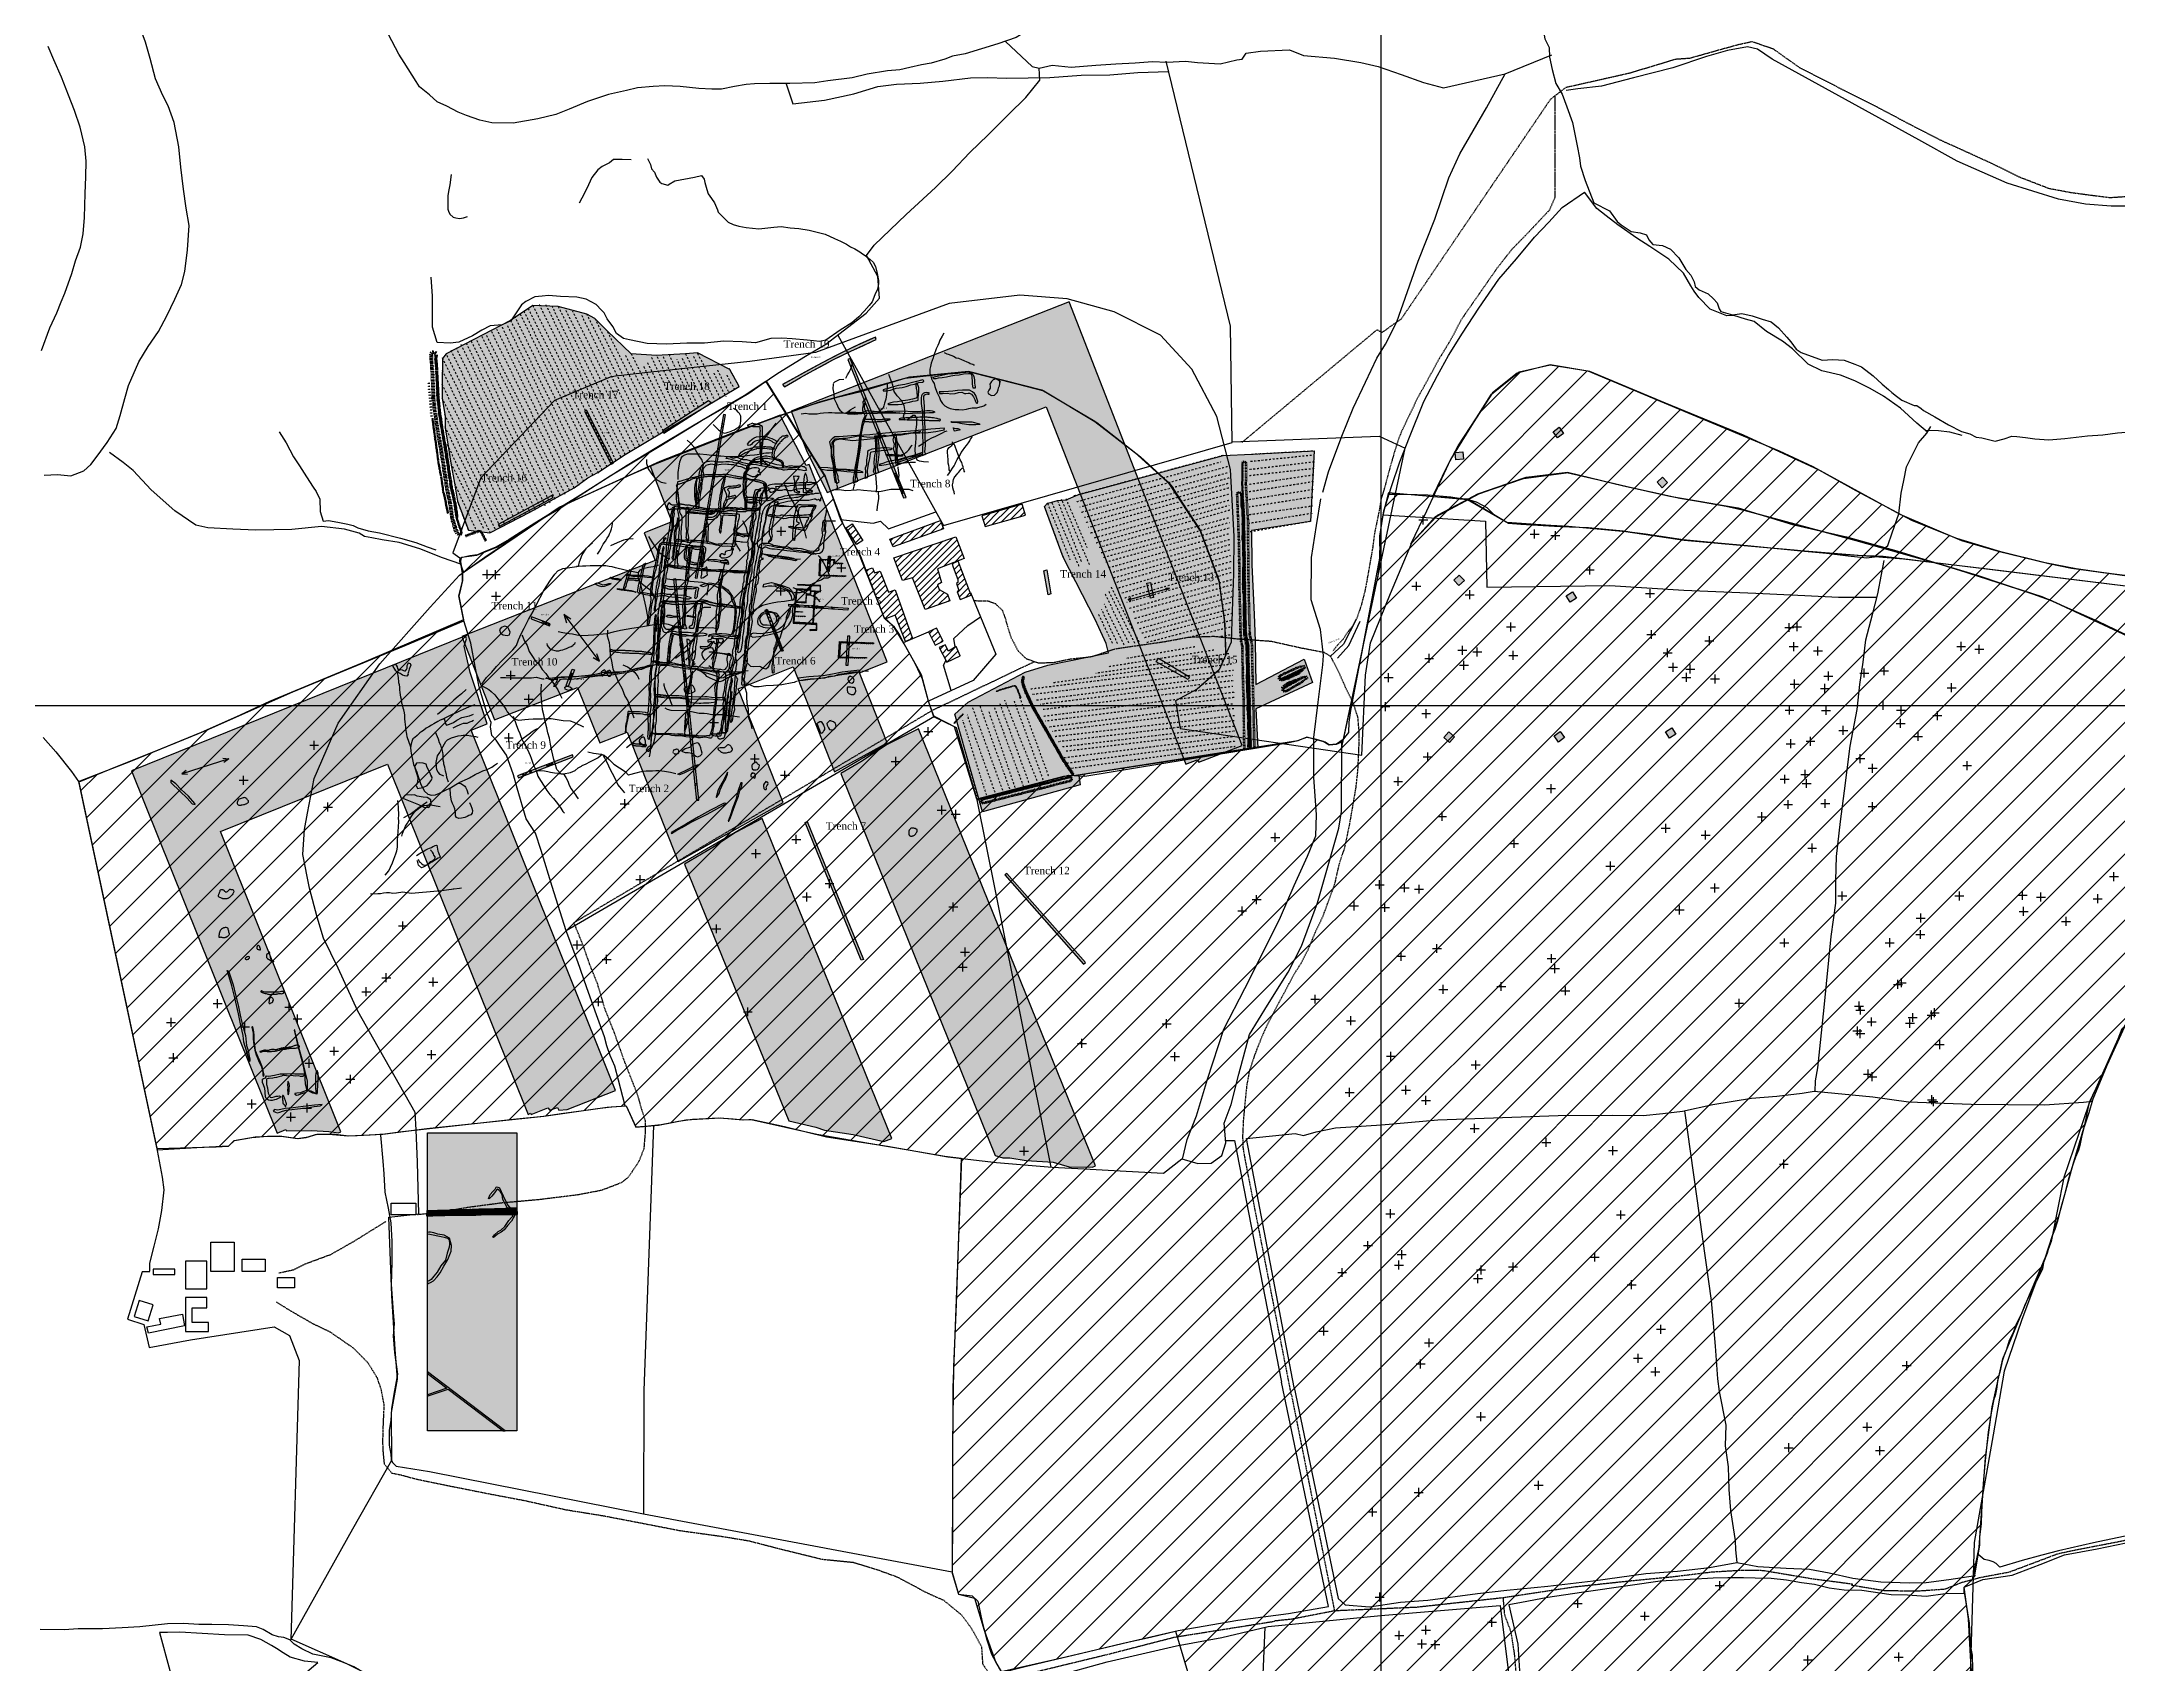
# Model space of a CAD drawing. Header units: feet. Extents: x 442639 to 445151, y 513727 to 516000.
# Drawn here: x 443101 to 444495, y 514357 to 515446 of the extents above; entities that cross this region are included whole.
import ezdxf

# ---------------------------------------------------------------- set-up
doc = ezdxf.new("R2010")
doc.units = ezdxf.units.FT
doc.header["$MEASUREMENT"] = 0
doc.header["$PDMODE"] = 2
doc.header["$PDSIZE"] = 3
for name, pattern in [('DASHDOT', [1, 0.5, -0.25, 0, -0.25]), ('DASHED', [0.75, 0.5, -0.25]), ('HMBC3', [2.5, 0.25, -0.25, 0.25, -0.25, 0.25, -0.25, -1])]:
    doc.linetypes.add(name, pattern=pattern)
doc.layers.get('0').update_dxf_attribs({"linetype": 'CONTINUOUS'})
for name, color, linetype in [('AI', 14, 'CONTINUOUS'), ('AI3', 7, 'CONTINUOUS'), ('AI4', 7, 'CONTINUOUS'), ('ARCHFEATURES', 7, 'CONTINUOUS'), ('BUILDING', 7, 'CONTINUOUS'), ('CM1', 8, 'CONTINUOUS'), ('CROPMARKS', 5, 'CONTINUOUS'), ('CROPMARKSII', 7, 'CONTINUOUS'), ('EARTHWORKS', 7, 'CONTINUOUS'), ('EW_SURVEY2000', 40, 'CONTINUOUS'), ('FEATURES', 7, 'CONTINUOUS'), ('FIELDBOUNDARY', 82, 'CONTINUOUS'), ('FURROW', 8, 'CONTINUOUS'), ('FW_AREA2000', 30, 'CONTINUOUS'), ('FW_AREA97', 8, 'CONTINUOUS'), ('GEOAREA', 4, 'CONTINUOUS'), ('HACHURE', 7, 'CONTINUOUS'), ('HEADINGS1', 7, 'CONTINUOUS'), ('MEDPOT', 72, 'CONTINUOUS'), ('OSGrid', 8, 'CONTINUOUS'), ('PATH', 253, 'DASHED'), ('PDA', 1, 'CONTINUOUS'), ('PDA2000', 6, 'CONTINUOUS'), ('PHASE3A', 7, 'CONTINUOUS'), ('PHPOT', 23, 'CONTINUOUS'), ('PLANNINGAREA', 7, 'CONTINUOUS'), ('QUARRYEDGE', 41, 'CONTINUOUS'), ('RBPOT', 30, 'CONTINUOUS'), ('TEXT', 7, 'CONTINUOUS'), ('TRENCH', 1, 'CONTINUOUS'), ('WATER', 160, 'CONTINUOUS'), ('WOOD', 34, 'CONTINUOUS')]:
    doc.layers.add(name, color=color, linetype=linetype)
doc.styles.add('MONOTXT', font='txt')
doc.styles.get("Standard").update_dxf_attribs({"font": 'times.ttf', "height": 2})

# ---------------------------------------------------------------- blocks, each defined once
blk = doc.blocks.new('HACHURE')
at = {"layer": 'FEATURES', "linetype": 'Continuous'}
blk.add_lwpolyline([(0.1, 0.2), (0.1, 0.4)], dxfattribs=at)
blk.add_lwpolyline([(0.1, 0.2), (0.1, 0.1), (0.2, 0.1)], close=True, dxfattribs=at)
blk = doc.blocks.new('A$CD1F4')
blk.add_lwpolyline([(0.8, 0.5), (0.6, 0.3), (0, 0.3)])
for points in [[(0, 0.3), (0.8, 0.5), (0.6, 0.3)], [(0, 0.3), (0.6, 0.3), (0.8, 0)]]:
    blk.add_solid(points)
blk = doc.blocks.new('*X2')
at = {"color": 0}
for p, q in [((232.7, -41.6), (233.5, -41.6)), ((232.8, -42.1), (232.8, -41.6)), ((232.9, -41.1), (233.8, -41.1)), ((233.2, -40.5), (234, -40.5)), ((233.4, -40), (234.3, -40)), ((233.6, -40.5), (233.6, -40)), ((233.6, -41.4), (233.6, -41.1)), ((233.7, -39.5), (234.5, -39.5)), ((233.9, -38.9), (234.8, -38.9)), ((234.2, -38.4), (236, -38.4)), ((234.4, -37.9), (234.8, -37.9)), ((234.4, -38.9), (234.4, -38.4)), ((234.4, -39.7), (234.4, -39.5)), ((235.2, -38.4), (235.2, -38.1)), ((235.3, -38.9), (237.2, -38.9)), ((236, -38.9), (236, -38.4)), ((236.5, -39.5), (238.4, -39.5)), ((236.8, -39.5), (236.8, -38.9)), ((237.6, -40), (237.6, -39.5)), ((237.7, -40), (239.6, -40)), ((238.4, -40.3), (238.4, -40)), ((238.9, -40.5), (240.8, -40.5)), ((239.2, -40), (239.2, -39.8)), ((239.2, -40.7), (239.2, -40.5)), ((240, -40.5), (240, -40.2)), ((240.1, -41.1), (242, -41.1)), ((240.8, -41.1), (240.8, -40.5)), ((241.3, -41.6), (243.2, -41.6)), ((241.6, -41.6), (241.6, -41.1)), ((242.4, -42.1), (242.4, -41.6)), ((229.9, -47.5), (230.8, -47.5)), ((230.2, -46.9), (231, -46.9)), ((230.4, -46.4), (231.2, -46.4)), ((230.4, -46.9), (230.4, -46.5)), ((230.4, -47.8), (230.4, -47.5)), ((230.7, -45.9), (231.5, -45.9)), ((230.9, -45.3), (231.7, -45.3)), ((231, -48), (232.1, -48)), ((231.2, -44.8), (232, -44.8)), ((231.2, -45.3), (231.2, -44.8)), ((231.2, -46.4), (231.2, -45.9)), ((231.2, -48.1), (231.2, -48)), ((231.4, -44.3), (232.2, -44.3)), ((231.7, -43.7), (232.5, -43.7)), ((231.9, -43.2), (232.7, -43.2)), ((232, -43.7), (232, -43.2)), ((232, -44.7), (232, -44.3)), ((232, -48), (232, -48)), ((232.2, -42.7), (233, -42.7)), ((232.2, -48.5), (233.4, -48.5)), ((232.4, -42.1), (233.2, -42.1)), ((232.8, -43.1), (232.8, -42.7)), ((232.8, -48.5), (232.8, -48.3)), ((233.5, -49.1), (234.6, -49.1)), ((233.6, -49.1), (233.6, -48.6)), ((234.4, -49.5), (234.4, -49.1)), ((234.7, -49.6), (235.9, -49.6)), ((235.2, -49.8), (235.2, -49.6)), ((235.9, -50.1), (237.1, -50.1)), ((236, -50.2), (236, -50.1)), ((236.8, -50.1), (236.8, -50)), ((237.2, -50.7), (238.4, -50.7)), ((237.6, -50.7), (237.6, -50.3)), ((238.4, -51.2), (238.4, -50.7)), ((238.4, -51.2), (239.6, -51.2)), ((239.2, -51.5), (239.2, -51.2)), ((239.6, -51.7), (240.9, -51.7)), ((240, -51.9), (240, -51.7)), ((240.8, -51.7), (240.8, -51.7)), ((240.9, -52.3), (242.1, -52.3)), ((241.6, -52.3), (241.6, -52)), ((242.1, -52.8), (243.4, -52.8)), ((242.4, -52.8), (242.4, -52.4)), ((242.5, -42.1), (244.4, -42.1)), ((243.2, -42.5), (243.2, -42.1)), ((243.2, -53.3), (243.2, -52.8)), ((243.4, -53.3), (244.6, -53.3)), ((243.7, -42.7), (245.6, -42.7)), ((244, -42.1), (244, -42)), ((244, -42.8), (244, -42.7)), ((244, -53.6), (244, -53.3)), ((244.6, -53.9), (245.9, -53.9)), ((244.8, -42.7), (244.8, -42.3)), ((244.8, -54), (244.8, -53.9)), ((244.9, -43.2), (246.8, -43.2)), ((245.6, -43.2), (245.6, -42.7)), ((245.6, -53.9), (245.6, -53.7)), ((245.8, -54.4), (247.2, -54.4)), ((246.1, -43.7), (248, -43.7)), ((246.4, -43.7), (246.4, -43.2)), ((246.4, -54.4), (246.4, -54.1)), ((247.1, -54.9), (247.2, -54.9)), ((247.2, -44.2), (247.2, -43.7)), ((247.2, -54.9), (247.2, -54.4)), ((247.3, -44.3), (249.2, -44.3)), ((248, -44.6), (248, -44.3)), ((248.5, -44.8), (250.4, -44.8)), ((248.8, -44.3), (248.8, -44.1)), ((248.8, -44.9), (248.8, -44.8)), ((249.6, -44.8), (249.6, -44.5)), ((249.7, -45.3), (251.6, -45.3)), ((250.4, -45.3), (250.4, -44.8)), ((250.9, -45.9), (252.8, -45.9)), ((251.2, -45.9), (251.2, -45.3)), ((252, -46.4), (252, -45.9)), ((252.1, -46.4), (254, -46.4)), ((252.8, -46.7), (252.8, -46.4)), ((253.3, -46.9), (255.2, -46.9)), ((253.6, -46.4), (253.6, -46.2)), ((253.6, -47.1), (253.6, -46.9)), ((254.4, -46.9), (254.4, -46.6)), ((254.5, -47.5), (255.3, -47.5)), ((255.2, -47.5), (255.2, -47))]:
    blk.add_line(p, q, dxfattribs=at)
blk = doc.blocks.new('*X3')
at = {"color": 0}
for p, q in [((225.2, -13.9), (225.8, -13.9)), ((225.4, -13.3), (226.1, -13.3)), ((225.6, -13.9), (225.6, -13.3)), ((225.7, -12.8), (226.4, -12.8)), ((225.9, -12.3), (226.6, -12.3)), ((226.2, -11.7), (226.9, -11.7)), ((226.4, -12.3), (226.4, -11.7)), ((226.5, -11.2), (227.1, -11.2)), ((226.7, -10.7), (227.4, -10.7)), ((227, -10.1), (227.6, -10.1)), ((227.2, -9.6), (227.9, -9.6)), ((227.2, -10.7), (227.2, -10.1)), ((227.5, -9.1), (228.1, -9.1)), ((227.7, -8.5), (228.4, -8.5)), ((228, -8), (228.6, -8)), ((228, -9.1), (228, -8.5)), ((228.3, -7.5), (228.9, -7.5)), ((228.5, -6.9), (229.1, -6.9)), ((228.8, -6.4), (229.4, -6.4)), ((228.8, -6.4), (228.8, -6.4)), ((228.8, -7.5), (228.8, -6.9)), ((229, -5.9), (229.7, -5.9)), ((229.3, -5.3), (229.9, -5.3)), ((229.5, -4.8), (230.2, -4.8)), ((229.6, -4.8), (229.6, -4.7)), ((229.6, -5.9), (229.6, -5.3)), ((229.8, -4.3), (230.4, -4.3)), ((230.1, -3.7), (230.7, -3.7)), ((230.3, -3.2), (230.9, -3.2)), ((230.4, -3.2), (230.4, -3)), ((230.4, -4.3), (230.4, -3.7)), ((230.6, -2.7), (231.2, -2.7)), ((230.8, -2.1), (231.4, -2.1)), ((231.1, -1.6), (231.7, -1.6)), ((231.2, -1.6), (231.2, -1.4)), ((231.2, -2.6), (231.2, -2.1)), ((231.3, -1.1), (231.9, -1.1)), ((231.6, -0.5), (232.1, -0.5)), ((232, -0.9), (232, -0.5)), ((222.5, -19.7), (223.1, -19.7)), ((222.6, -19.2), (223.3, -19.2)), ((222.9, -18.7), (223.6, -18.7)), ((223.1, -18.1), (223.8, -18.1)), ((223.2, -18.7), (223.2, -18.1)), ((223.2, -19.4), (223.2, -19.2)), ((223.4, -17.6), (224.1, -17.6)), ((223.6, -17.1), (224.3, -17.1)), ((223.9, -16.5), (224.6, -16.5)), ((224, -17.1), (224, -16.5)), ((224, -17.7), (224, -17.6)), ((224.1, -16), (224.8, -16)), ((224.4, -15.5), (225.1, -15.5)), ((224.7, -14.9), (225.3, -14.9)), ((224.8, -15.5), (224.8, -14.9)), ((224.8, -16.1), (224.8, -16)), ((224.9, -14.4), (225.6, -14.4))]:
    blk.add_line(p, q, dxfattribs=at)
blk = doc.blocks.new('*X4')
at = {"color": 0}
for p, q in [((213, -10.7), (213.6, -10.7)), ((213.6, -11), (213.6, -10.7)), ((214.1, -11.2), (214.8, -11.2)), ((214.4, -11.3), (214.4, -11.2)), ((214.5, -8), (215.1, -8)), ((215.3, -11.7), (216, -11.7)), ((215.7, -8.5), (216.2, -8.5)), ((216, -8.5), (216, -8.4)), ((216.5, -12.3), (217.1, -12.3)), ((216.8, -9.1), (216.8, -8.8)), ((216.8, -9.1), (217.3, -9.1)), ((216.8, -12.3), (216.8, -12.1)), ((217.6, -9.5), (217.6, -9.2)), ((217.6, -12.8), (217.6, -12.5)), ((217.7, -12.8), (218.3, -12.8)), ((217.9, -9.6), (218.4, -9.6)), ((218.4, -9.8), (218.4, -9.6)), ((218.4, -13.1), (218.4, -12.8)), ((218.8, -13.3), (219.5, -13.3)), ((219.2, -13.5), (219.2, -13.3))]:
    blk.add_line(p, q, dxfattribs=at)
blk = doc.blocks.new('*X5')
at = {"color": 0}
for p, q in [((223.1, 8), (223.7, 8)), ((223.2, 8), (223.2, 8.2)), ((224, 7.6), (224, 7.8)), ((224.3, 7.5), (224.8, 7.5)), ((224.8, 7.2), (224.8, 7.5)), ((225.5, 6.9), (226, 6.9)), ((225.6, 6.9), (225.6, 6.9)), ((226.6, 6.4), (227.2, 6.4)), ((227.8, 5.9), (228.3, 5.9)), ((228, 5.9), (228, 6)), ((228.8, 5.4), (228.8, 5.7)), ((229, 5.3), (229.5, 5.3)), ((229.1, 1.1), (229.4, 1.1)), ((229.3, 1.6), (229.6, 1.6)), ((229.5, 2.1), (229.8, 2.1)), ((229.6, 5), (229.6, 5.3)), ((229.6, 1.6), (229.6, 2.1)), ((229.6, 0.6), (229.6, 0.8)), ((229.7, 0.5), (230.3, 0.5)), ((229.8, 2.7), (230.1, 2.7)), ((230, 3.2), (230.3, 3.2)), ((230.1, 4.8), (230.7, 4.8)), ((230.2, 3.7), (230.5, 3.7)), ((230.4, 4.7), (230.4, 4.8)), ((230.4, 4.3), (230.7, 4.3)), ((230.4, 3.5), (230.4, 3.7)), ((230.4, 0.2), (230.4, 0.5)), ((230.7, 4.8), (230.7, 4.8)), ((230.9, 0), (231.4, 0)), ((231.3, 4.3), (231.8, 4.3)), ((232.5, 3.7), (233, 3.7)), ((232.8, 3.7), (232.8, 3.8)), ((233.6, 3.2), (233.6, 3.5)), ((233.7, 3.2), (234.2, 3.2)), ((234.4, 2.9), (234.4, 3.1)), ((234.8, 2.7), (235.4, 2.7)), ((235.2, 2.5), (235.2, 2.7)), ((235.9, 0), (236, 0)), ((236, 2.1), (236.5, 2.1)), ((236, 2.1), (236, 2.1)), ((236, -0.1), (236, 0)), ((236.1, 0.5), (236.3, 0.5)), ((236.3, 1.1), (236.5, 1.1)), ((236.5, 1.6), (236.7, 1.6)), ((231.2, -0.1), (231.2, 0)), ((232.1, -0.5), (232.6, -0.5)), ((233.3, -1.1), (233.8, -1.1)), ((233.6, -1.1), (233.6, -1)), ((234.4, -1.5), (234.4, -1.3)), ((234.5, -1.6), (235, -1.6)), ((235.2, -1.6), (235.4, -1.6)), ((235.2, -1.9), (235.2, -1.6)), ((235.4, -1.1), (235.6, -1.1)), ((235.6, -0.5), (235.8, -0.5))]:
    blk.add_line(p, q, dxfattribs=at)
blk = doc.blocks.new('*X6')
at = {"color": 0}
for p, q in [((225.7, 0), (226.1, 0)), ((228.7, 0), (229, 0)), ((228.8, 0), (228.8, 0.2)), ((229, 0.5), (229.3, 0.5)), ((217.3, -2.1), (217.8, -2.1)), ((217.6, -2.1), (217.6, -2)), ((218.2, -2.7), (218.9, -2.7)), ((218.4, -2.7), (218.4, -2.4)), ((219.2, -3.1), (219.2, -2.8)), ((219.3, -3.2), (220.1, -3.2)), ((220, -3.5), (220, -3.2)), ((220.4, -3.7), (221.2, -3.7)), ((220.8, -3.9), (220.8, -3.7)), ((221.5, -4.3), (222.3, -4.3)), ((221.6, -4.3), (221.6, -4.3)), ((222.6, -4.8), (223.4, -4.8)), ((223.2, -4.8), (223.2, -4.7)), ((223.5, -4.8), (223.8, -4.8)), ((223.8, -4.3), (224, -4.3)), ((224, -3.7), (224.3, -3.7)), ((224, -4.3), (224, -3.7)), ((224.3, -3.2), (224.5, -3.2)), ((224.5, -2.7), (224.8, -2.7)), ((224.7, -2.1), (225, -2.1)), ((224.8, -2.6), (224.8, -2.1)), ((225, -1.6), (225.3, -1.6)), ((225.2, -1.1), (225.5, -1.1)), ((225.5, -0.5), (225.8, -0.5)), ((225.6, -0.9), (225.6, -0.5)), ((226.4, -0.5), (226.4, -0.2)), ((226.5, -0.5), (227.3, -0.5)), ((227.2, -0.8), (227.2, -0.5)), ((227.8, -1.1), (228.6, -1.1)), ((228, -1.1), (228, -1.1)), ((228.5, -0.5), (228.8, -0.5)), ((228.8, -0.5), (228.8, -0.5))]:
    blk.add_line(p, q, dxfattribs=at)
blk = doc.blocks.new('*X7')
at = {"color": 0}
for p, q in [((218, 0), (218.5, 0)), ((218.2, 0.5), (218.7, 0.5)), ((218.4, 0.5), (218.4, 0.9)), ((218.4, -0.1), (218.4, 0)), ((218.5, 1.1), (219, 1.1)), ((218.8, 1.6), (219.3, 1.6)), ((219.1, 2.1), (219.6, 2.1)), ((219.2, 2.1), (219.2, 2.4)), ((219.2, 1.5), (219.2, 1.6)), ((219.3, 2.7), (219.8, 2.7)), ((219.6, 3.2), (220.1, 3.2)), ((219.9, 3.7), (220.4, 3.7)), ((220, 3.7), (220, 3.9)), ((220, 3), (220, 3.2)), ((220.2, 4.3), (220.6, 4.3)), ((220.5, 4.8), (220.9, 4.8)), ((220.7, 5.3), (222.3, 5.3)), ((220.8, 5.3), (220.8, 5.4)), ((220.8, 4.6), (220.8, 4.8)), ((221, 5.9), (221.2, 5.9)), ((221.6, 5.1), (221.6, 5.3)), ((222.2, 4.8), (223.5, 4.8)), ((222.4, 4.7), (222.4, 4.8)), ((223.2, 4.8), (223.2, 4.9)), ((223.4, 4.3), (224.7, 4.3)), ((224, 4.3), (224, 4.6)), ((224.6, 3.7), (225.8, 3.7)), ((224.8, 3.7), (224.8, 4.2)), ((225.6, 3.3), (225.6, 3.7)), ((225.8, 3.2), (227, 3.2)), ((226.4, 2.9), (226.4, 3.2)), ((227, 2.7), (228.1, 2.7)), ((227.2, 2.6), (227.2, 2.7)), ((228, 2.7), (228, 2.7)), ((228.2, 2.1), (229.3, 2.1)), ((228.8, 2.1), (228.8, 2.4)), ((210.7, -13.9), (211.3, -13.9)), ((211, -13.3), (211.6, -13.3)), ((211.2, -12.8), (211.9, -12.8)), ((211.2, -13.9), (211.2, -13.3)), ((211.5, -12.3), (212.1, -12.3)), ((211.8, -11.7), (212.4, -11.7)), ((212, -12.3), (212, -11.7)), ((212.1, -11.2), (212.7, -11.2)), ((212.4, -10.7), (213, -10.7)), ((212.6, -10.1), (213.2, -10.1)), ((212.8, -10.7), (212.8, -10.1)), ((212.9, -9.6), (213.5, -9.6)), ((213.2, -9.1), (213.8, -9.1)), ((213.5, -8.5), (214.1, -8.5)), ((213.6, -9.1), (213.6, -8.5)), ((213.8, -8), (214.3, -8)), ((214, -7.5), (214.6, -7.5)), ((214.3, -6.9), (214.9, -6.9)), ((214.4, -7.5), (214.4, -6.9)), ((214.6, -6.4), (215.2, -6.4)), ((214.9, -5.9), (215.4, -5.9)), ((215.2, -5.3), (215.7, -5.3)), ((215.2, -5.9), (215.2, -5.3)), ((215.4, -4.8), (216, -4.8)), ((215.7, -4.3), (216.3, -4.3)), ((216, -3.7), (216.5, -3.7)), ((216, -4.3), (216, -3.7)), ((216.3, -3.2), (216.8, -3.2)), ((216.6, -2.7), (217.1, -2.7)), ((216.8, -2.1), (217.4, -2.1)), ((216.8, -2.7), (216.8, -2.2)), ((216.8, -3.2), (216.8, -3.2)), ((217.1, -1.6), (217.6, -1.6)), ((217.4, -1.1), (217.9, -1.1)), ((217.6, -1.1), (217.6, -0.7)), ((217.6, -1.7), (217.6, -1.6)), ((217.7, -0.5), (218.2, -0.5)), ((210.4, -14.4), (211.3, -14.4)), ((211, -14.9), (212.4, -14.9)), ((211.2, -14.9), (211.2, -14.4)), ((212, -15.4), (212, -14.9)), ((212.2, -15.5), (213.5, -15.5)), ((212.8, -15.8), (212.8, -15.5)), ((213.3, -16), (214.7, -16)), ((213.6, -16.1), (213.6, -16)), ((214.4, -16), (214.4, -15.9)), ((214.4, -16.5), (215.8, -16.5)), ((215.2, -16.5), (215.2, -16.3)), ((215.6, -17.1), (216.9, -17.1)), ((216, -17.1), (216, -16.6)), ((216.7, -17.6), (218, -17.6)), ((216.8, -17.6), (216.8, -17.1)), ((217.6, -18), (217.6, -17.6)), ((217.8, -18.1), (219.2, -18.1)), ((218.4, -18.4), (218.4, -18.1)), ((219, -18.7), (220.3, -18.7)), ((219.2, -18.8), (219.2, -18.7)), ((219.2, -22.9), (219.3, -22.9)), ((219.2, -23.5), (219.2, -23)), ((219.2, -23.5), (220.6, -23.5)), ((220, -18.7), (220, -18.5)), ((220, -23.7), (220, -23.5)), ((220.1, -19.2), (221.4, -19.2)), ((220.7, -24), (221.9, -24)), ((220.8, -19.2), (220.8, -18.9)), ((220.8, -24), (220.8, -24)), ((221.2, -19.7), (222.6, -19.7)), ((221.6, -19.7), (221.6, -19.3)), ((221.6, -24), (221.6, -23.9)), ((222.2, -24.5), (223.4, -24.5)), ((222.4, -20.3), (222.4, -19.7)), ((222.4, -20.3), (223.7, -20.3)), ((222.4, -24.5), (222.4, -24.2)), ((223.2, -20.7), (223.2, -20.3)), ((223.2, -24), (223.7, -24)), ((223.2, -24.9), (223.2, -24.5)), ((223.5, -20.8), (224.8, -20.8)), ((223.5, -23.5), (223.9, -23.5)), ((223.7, -22.9), (224.1, -22.9)), ((224, -21), (224, -20.8)), ((224, -22.4), (224, -22.3)), ((224, -22.4), (224.4, -22.4)), ((224, -23.3), (224, -22.9)), ((224.2, -21.9), (224.6, -21.9)), ((224.4, -21.3), (224.9, -21.3)), ((224.8, -20.8), (224.8, -20.8)), ((224.8, -21.5), (224.8, -21.3))]:
    blk.add_line(p, q, dxfattribs=at)
blk = doc.blocks.new('*X8')
at = {"color": 0}
for p, q in [((241.2, 14.4), (241.7, 14.4)), ((241.5, 14.9), (242, 14.9)), ((241.6, 14.9), (241.6, 15.2)), ((241.6, 14.1), (241.6, 14.4)), ((241.7, 15.5), (242.2, 15.5)), ((242, 16), (242.5, 16)), ((242.2, 16.5), (242.7, 16.5)), ((242.4, 17.1), (243, 17.1)), ((242.4, 16.5), (242.4, 17)), ((242.4, 15.8), (242.4, 16)), ((242.7, 17.6), (243.2, 17.6)), ((242.9, 18.1), (243.7, 18.1)), ((243.2, 18.1), (243.2, 18.4)), ((243.2, 17.6), (243.2, 17.6)), ((243.7, 17.6), (244.9, 17.6)), ((244, 17.6), (244, 18)), ((244.8, 17.1), (244.8, 17.6)), ((244.9, 17.1), (246.1, 17.1)), ((245.6, 16.8), (245.6, 17.1)), ((246.1, 16.5), (247.3, 16.5)), ((246.4, 16.4), (246.4, 16.5)), ((247.2, 16.5), (247.2, 16.6)), ((247.4, 16), (248.5, 16)), ((248, 16), (248, 16.2)), ((248.6, 15.5), (249.7, 15.5)), ((248.8, 15.5), (248.8, 15.9)), ((249.6, 15), (249.6, 15.5)), ((249.8, 14.9), (250.9, 14.9)), ((250.4, 14.7), (250.4, 14.9)), ((251, 14.4), (252.1, 14.4)), ((251.2, 14.3), (251.2, 14.4)), ((252, 14.4), (252, 14.5)), ((238.6, 8.5), (239.5, 8.5)), ((238.9, 9.1), (239.3, 9.1)), ((239.1, 9.6), (239.6, 9.6)), ((239.2, 9.1), (239.2, 9.6)), ((239.2, 8), (239.2, 8.5)), ((239.2, 8), (240.7, 8)), ((239.3, 10.1), (239.8, 10.1)), ((239.6, 10.7), (240.1, 10.7)), ((239.8, 11.2), (240.3, 11.2)), ((240, 10.7), (240, 11.2)), ((240, 7.6), (240, 8)), ((240.1, 11.7), (240.5, 11.7)), ((240.3, 12.3), (240.8, 12.3)), ((240.3, 7.5), (241.9, 7.5)), ((240.5, 12.8), (241, 12.8)), ((240.8, 13.3), (240.8, 13.4)), ((240.8, 13.3), (241.3, 13.3)), ((240.8, 12.3), (240.8, 12.8)), ((240.8, 7.3), (240.8, 7.5)), ((241, 13.9), (241.5, 13.9)), ((241.5, 6.9), (243.1, 6.9)), ((241.6, 7.5), (241.6, 7.6)), ((241.6, 6.9), (241.6, 6.9)), ((242.4, 6.9), (242.4, 7.3)), ((242.7, 6.4), (244.3, 6.4)), ((243.2, 6.4), (243.2, 6.9)), ((243.9, 5.9), (245.5, 5.9)), ((244, 5.9), (244, 6.4)), ((244.8, 5.5), (244.8, 5.9)), ((245.1, 5.3), (246.7, 5.3)), ((245.6, 5.1), (245.6, 5.3)), ((246.3, 4.8), (247.9, 4.8)), ((246.4, 5.3), (246.4, 5.5)), ((246.4, 4.8), (246.4, 4.8)), ((247.2, 4.8), (247.2, 5.1)), ((247.5, 4.3), (249.1, 4.3)), ((248, 4.3), (248, 4.7)), ((248.7, 3.7), (250.3, 3.7)), ((248.8, 3.7), (248.8, 4.3)), ((249.6, 3.3), (249.6, 3.7)), ((249.9, 3.2), (251.5, 3.2)), ((250.4, 3), (250.4, 3.2)), ((250.8, 12.3), (251.5, 12.3)), ((251, 12.8), (251.4, 12.8)), ((251.1, 2.7), (252.6, 2.7)), ((251.2, 12.8), (251.2, 13.2)), ((251.2, 11.9), (251.2, 12.3)), ((251.2, 3.2), (251.2, 3.3)), ((251.2, 2.6), (251.2, 2.7)), ((251.3, 13.3), (251.7, 13.3)), ((251.5, 13.9), (251.9, 13.9)), ((251.6, 11.7), (252.7, 11.7)), ((252, 11.6), (252, 11.7)), ((252, 2.7), (252, 3)), ((252.3, 2.1), (253.8, 2.1)), ((252.8, 11.2), (253.9, 11.2)), ((252.8, 11.2), (252.8, 11.2)), ((252.8, 2.1), (252.8, 2.6)), ((253.5, 1.6), (255, 1.6)), ((253.6, 11.2), (253.6, 11.3)), ((253.6, 1.6), (253.6, 2.1)), ((254, 10.7), (255.2, 10.7)), ((254.4, 10.7), (254.4, 11)), ((254.4, 1.2), (254.4, 1.6)), ((255.2, 10.1), (255.2, 10.7)), ((255.2, 10.1), (256.1, 10.1)), ((256, 9.8), (256, 10.1))]:
    blk.add_line(p, q, dxfattribs=at)
blk = doc.blocks.new('*X9')
at = {"color": 0}
for p, q in [((0.8, 147.7518), (0.8, 147.7518)), ((0.8, 146.685), (0.8, 146.685)), ((0.8, 145.6182), (0.8, 145.6182)), ((0.8, 144.5514), (0.8, 144.5514)), ((2.4, 147.7518), (2.4, 147.7518)), ((2.4, 146.685), (2.4, 146.685)), ((2.4, 145.6182), (2.4, 145.6182)), ((2.4, 144.5514), (2.4, 144.5514)), ((4, 147.7518), (4, 147.7518)), ((4, 146.685), (4, 146.685)), ((4.8, 146.1516), (4.8, 146.1516)), ((4.8, 145.0848), (4.8, 145.0848)), ((5.6, 147.7518), (5.6, 147.7518)), ((5.6, 146.685), (5.6, 146.685)), ((6.4, 146.1516), (6.4, 146.1516)), ((6.4, 145.0848), (6.4, 145.0848)), ((7.2, 147.7518), (7.2, 147.7518)), ((7.2, 146.685), (7.2, 146.685)), ((8, 146.1516), (8, 146.1516)), ((8, 145.0848), (8, 145.0848)), ((8.8, 147.7518), (8.8, 147.7518)), ((8.8, 146.685), (8.8, 146.685)), ((9.6, 146.1516), (9.6, 146.1516)), ((9.6, 145.0848), (9.6, 145.0848)), ((10.4, 147.7518), (10.4, 147.7518)), ((10.4, 146.685), (10.4, 146.685)), ((11.2, 146.1516), (11.2, 146.1516)), ((11.2, 145.0848), (11.2, 145.0848)), ((12, 147.7518), (12, 147.7518)), ((12, 146.685), (12, 146.685)), ((12.8, 146.1516), (12.8, 146.1516)), ((12.8, 145.0848), (12.8, 145.0848)), ((13.6, 147.7518), (13.6, 147.7518)), ((13.6, 146.685), (13.6, 146.685)), ((14.4, 146.1516), (14.4, 146.1516)), ((14.4, 145.0848), (14.4, 145.0848)), ((15.2, 147.7518), (15.2, 147.7518)), ((15.2, 146.685), (15.2, 146.685)), ((16, 148.2852), (16, 148.2852)), ((16, 147.2184), (16, 147.2184)), ((16, 146.1516), (16, 146.1516)), ((16, 145.0848), (16, 145.0848)), ((17.6, 148.2852), (17.6, 148.2852)), ((17.6, 147.2184), (17.6, 147.2184)), ((17.6, 146.1516), (17.6, 146.1516)), ((17.6, 145.0848), (17.6, 145.0848)), ((19.2, 148.2852), (19.2, 148.2852)), ((19.2, 147.2184), (19.2, 147.2184)), ((19.2, 146.1516), (19.2, 146.1516)), ((19.2, 145.0848), (19.2, 145.0848)), ((20.8, 148.2852), (20.8, 148.2852)), ((20.8, 147.2184), (20.8, 147.2184)), ((20.8, 146.1516), (20.8, 146.1516)), ((20.8, 145.0848), (20.8, 145.0848)), ((22.4, 148.2852), (22.4, 148.2852)), ((22.4, 147.2184), (22.4, 147.2184)), ((22.4, 146.1516), (22.4, 146.1516)), ((22.4, 145.0848), (22.4, 145.0848)), ((24, 148.2852), (24, 148.2852)), ((24, 147.2184), (24, 147.2184)), ((24, 146.1516), (24, 146.1516)), ((24, 145.0848), (24, 145.0848)), ((25.6, 148.2852), (25.6, 148.2852)), ((25.6, 147.2184), (25.6, 147.2184)), ((25.6, 146.1516), (25.6, 146.1516)), ((25.6, 145.0848), (25.6, 145.0848)), ((27.2, 148.2852), (27.2, 148.2852)), ((27.2, 147.2184), (27.2, 147.2184)), ((27.2, 146.1516), (27.2, 146.1516)), ((27.2, 145.0848), (27.2, 145.0848)), ((28.8, 148.2852), (28.8, 148.2852)), ((28.8, 147.2184), (28.8, 147.2184)), ((28.8, 146.1516), (28.8, 146.1516)), ((28.8, 145.0848), (28.8, 145.0848)), ((30.4, 148.2852), (30.4, 148.2852)), ((30.4, 147.2184), (30.4, 147.2184)), ((30.4, 146.1516), (30.4, 146.1516)), ((30.4, 145.0848), (30.4, 145.0848)), ((32, 148.2852), (32, 148.2852)), ((32, 147.2184), (32, 147.2184)), ((32, 146.1516), (32, 146.1516)), ((32, 145.0848), (32, 145.0848)), ((32.8, 146.685), (32.8, 146.685)), ((32.8, 145.6182), (32.8, 145.6182)), ((33.6, 148.2852), (33.6, 148.2852)), ((33.6, 147.2184), (33.6, 147.2184)), ((33.6, 146.685), (33.6, 146.685)), ((34.4, 146.685), (34.4, 146.685)), ((34.4, 145.6182), (34.4, 145.6182)), ((36, 148.8186), (36, 148.8186)), ((36, 147.7518), (36, 147.7518)), ((36, 146.685), (36, 146.685)), ((36, 145.6182), (36, 145.6182)), ((37.6, 148.8186), (37.6, 148.8186)), ((37.6, 147.7518), (37.6, 147.7518)), ((37.6, 146.685), (37.6, 146.685)), ((37.6, 145.6182), (37.6, 145.6182)), ((39.2, 148.8186), (39.2, 148.8186)), ((39.2, 147.7518), (39.2, 147.7518)), ((39.2, 146.685), (39.2, 146.685)), ((39.2, 145.6182), (39.2, 145.6182)), ((40.8, 148.8186), (40.8, 148.8186)), ((40.8, 147.7518), (40.8, 147.7518)), ((40.8, 146.685), (40.8, 146.685)), ((40.8, 145.6182), (40.8, 145.6182)), ((42.4, 148.8186), (42.4, 148.8186)), ((42.4, 147.7518), (42.4, 147.7518)), ((42.4, 146.685), (42.4, 146.685)), ((42.4, 145.6182), (42.4, 145.6182)), ((44, 148.8186), (44, 148.8186)), ((44, 147.7518), (44, 147.7518)), ((44, 146.685), (44, 146.685)), ((44, 145.6182), (44, 145.6182)), ((45.6, 148.8186), (45.6, 148.8186)), ((45.6, 147.7518), (45.6, 147.7518)), ((45.6, 146.685), (45.6, 146.685)), ((45.6, 145.6182), (45.6, 145.6182)), ((47.2, 148.8186), (47.2, 148.8186)), ((47.2, 147.7518), (47.2, 147.7518)), ((47.2, 146.685), (47.2, 146.685)), ((47.2, 145.6182), (47.2, 145.6182)), ((48.8, 148.8186), (48.8, 148.8186)), ((48.8, 147.7518), (48.8, 147.7518)), ((48.8, 146.685), (48.8, 146.685)), ((48.8, 145.6182), (48.8, 145.6182)), ((50.4, 148.8186), (50.4, 148.8186)), ((50.4, 147.7518), (50.4, 147.7518)), ((50.4, 146.685), (50.4, 146.685)), ((50.4, 145.6182), (50.4, 145.6182)), ((52, 148.8186), (52, 148.8186)), ((52, 147.7518), (52, 147.7518)), ((52, 146.685), (52, 146.685)), ((52, 145.6182), (52, 145.6182)), ((53.6, 148.8186), (53.6, 148.8186)), ((53.6, 147.7518), (53.6, 147.7518)), ((53.6, 146.685), (53.6, 146.685)), ((53.6, 145.6182), (53.6, 145.6182)), ((54.4, 149.352), (54.4, 149.352)), ((54.4, 148.2852), (54.4, 148.2852)), ((55.2, 146.685), (55.2, 146.685)), ((55.2, 145.6182), (55.2, 145.6182)), ((56, 149.352), (56, 149.352)), ((56, 148.2852), (56, 148.2852)), ((56.8, 146.685), (56.8, 146.685)), ((56.8, 145.6182), (56.8, 145.6182)), ((57.6, 149.352), (57.6, 149.352)), ((57.6, 148.2852), (57.6, 148.2852)), ((58.4, 146.685), (58.4, 146.685)), ((58.4, 145.6182), (58.4, 145.6182)), ((59.2, 149.352), (59.2, 149.352)), ((59.2, 148.2852), (59.2, 148.2852)), ((60, 145.6182), (60, 145.6182))]:
    blk.add_line(p, q, dxfattribs=at)
blk = doc.blocks.new('*X10')
at = {"color": 0}
for p, q in [((-0.4, 144.6), (32.5, 144.6)), ((-0.4, 144), (3.6, 144)), ((-0.3, 146.7), (60, 146.7)), ((-0.3, 146.2), (60.1, 146.2)), ((-0.3, 145.6), (60.1, 145.6)), ((-0.3, 145.1), (60.1, 145.1)), ((-0.2, 147.8), (60, 147.8)), ((-0.2, 147.2), (60, 147.2)), ((0, 147.2), (0, 147.8)), ((0, 146.2), (0, 146.7)), ((0, 145.1), (0, 145.6)), ((0, 144), (0, 144.6)), ((0.8, 147.8), (0.8, 147.9)), ((0.8, 146.7), (0.8, 147.2)), ((0.8, 145.6), (0.8, 146.2)), ((0.8, 144.6), (0.8, 145.1)), ((0.8, 144), (0.8, 144)), ((1.6, 147.2), (1.6, 147.8)), ((1.6, 146.2), (1.6, 146.7)), ((1.6, 145.1), (1.6, 145.6)), ((1.6, 144), (1.6, 144.6)), ((2.4, 147.8), (2.4, 147.9)), ((2.4, 146.7), (2.4, 147.2)), ((2.4, 145.6), (2.4, 146.2)), ((2.4, 144.6), (2.4, 145.1)), ((2.4, 144), (2.4, 144)), ((3.2, 147.2), (3.2, 147.8)), ((3.2, 146.2), (3.2, 146.7)), ((3.2, 145.1), (3.2, 145.6)), ((3.2, 144), (3.2, 144.6)), ((4, 147.8), (4, 148)), ((4, 146.7), (4, 147.2)), ((4, 145.6), (4, 146.2)), ((4, 144.6), (4, 145.1)), ((4.8, 147.2), (4.8, 147.8)), ((4.8, 146.2), (4.8, 146.7)), ((4.8, 145.1), (4.8, 145.6)), ((4.8, 144), (4.8, 144.6)), ((5.6, 147.8), (5.6, 148)), ((5.6, 146.7), (5.6, 147.2)), ((5.6, 145.6), (5.6, 146.2)), ((5.6, 144.6), (5.6, 145.1)), ((6.4, 147.2), (6.4, 147.8)), ((6.4, 146.2), (6.4, 146.7)), ((6.4, 145.1), (6.4, 145.6)), ((6.4, 144.1), (6.4, 144.6)), ((7.2, 147.8), (7.2, 148.1)), ((7.2, 146.7), (7.2, 147.2)), ((7.2, 145.6), (7.2, 146.2)), ((7.2, 144.6), (7.2, 145.1)), ((8, 147.2), (8, 147.8)), ((8, 146.2), (8, 146.7)), ((8, 145.1), (8, 145.6)), ((8, 144.1), (8, 144.6)), ((8.8, 147.8), (8.8, 148.1)), ((8.8, 146.7), (8.8, 147.2)), ((8.8, 145.6), (8.8, 146.2)), ((8.8, 144.6), (8.8, 145.1)), ((9.6, 147.2), (9.6, 147.8)), ((9.6, 146.2), (9.6, 146.7)), ((9.6, 145.1), (9.6, 145.6)), ((9.6, 144.1), (9.6, 144.6)), ((10.4, 147.8), (10.4, 148.1)), ((10.4, 146.7), (10.4, 147.2)), ((10.4, 145.6), (10.4, 146.2)), ((10.4, 144.6), (10.4, 145.1)), ((11.2, 147.2), (11.2, 147.8)), ((11.2, 146.2), (11.2, 146.7)), ((11.2, 145.1), (11.2, 145.6)), ((11.2, 144.2), (11.2, 144.6)), ((12, 147.8), (12, 148.2)), ((12, 146.7), (12, 147.2)), ((12, 145.6), (12, 146.2)), ((12, 144.6), (12, 145.1)), ((12.8, 147.2), (12.8, 147.8)), ((12.8, 146.2), (12.8, 146.7)), ((12.8, 145.1), (12.8, 145.6)), ((12.8, 144.2), (12.8, 144.6)), ((13.6, 147.8), (13.6, 148.2)), ((13.6, 146.7), (13.6, 147.2)), ((13.6, 145.6), (13.6, 146.2)), ((13.6, 144.6), (13.6, 145.1)), ((14.4, 147.2), (14.4, 147.8)), ((14.4, 146.2), (14.4, 146.7)), ((14.4, 145.1), (14.4, 145.6)), ((14.4, 144.2), (14.4, 144.6)), ((15.2, 147.8), (15.2, 148.3)), ((15.2, 146.7), (15.2, 147.2)), ((15.2, 145.6), (15.2, 146.2)), ((15.2, 144.6), (15.2, 145.1)), ((15.4, 148.3), (60, 148.3)), ((16, 148.3), (16, 148.3)), ((16, 147.2), (16, 147.8)), ((16, 146.2), (16, 146.7)), ((16, 145.1), (16, 145.6)), ((16, 144.2), (16, 144.6)), ((16.8, 147.8), (16.8, 148.3)), ((16.8, 146.7), (16.8, 147.2)), ((16.8, 145.6), (16.8, 146.2)), ((16.8, 144.6), (16.8, 145.1)), ((17.6, 148.3), (17.6, 148.3)), ((17.6, 147.2), (17.6, 147.8)), ((17.6, 146.2), (17.6, 146.7)), ((17.6, 145.1), (17.6, 145.6)), ((17.6, 144.3), (17.6, 144.6)), ((18.4, 147.8), (18.4, 148.3)), ((18.4, 146.7), (18.4, 147.2)), ((18.4, 145.6), (18.4, 146.2)), ((18.4, 144.6), (18.4, 145.1)), ((19.2, 148.3), (19.2, 148.4)), ((19.2, 147.2), (19.2, 147.8)), ((19.2, 146.2), (19.2, 146.7)), ((19.2, 145.1), (19.2, 145.6)), ((19.2, 144.3), (19.2, 144.6)), ((20, 147.8), (20, 148.3)), ((20, 146.7), (20, 147.2)), ((20, 145.6), (20, 146.2)), ((20, 144.6), (20, 145.1)), ((20.8, 148.3), (20.8, 148.4)), ((20.8, 147.2), (20.8, 147.8)), ((20.8, 146.2), (20.8, 146.7)), ((20.8, 145.1), (20.8, 145.6)), ((20.8, 144.3), (20.8, 144.6)), ((21.6, 147.8), (21.6, 148.3)), ((21.6, 146.7), (21.6, 147.2)), ((21.6, 145.6), (21.6, 146.2)), ((21.6, 144.6), (21.6, 145.1)), ((22.4, 148.3), (22.4, 148.5)), ((22.4, 147.2), (22.4, 147.8)), ((22.4, 146.2), (22.4, 146.7)), ((22.4, 145.1), (22.4, 145.6)), ((22.4, 144.4), (22.4, 144.6)), ((23.2, 147.8), (23.2, 148.3)), ((23.2, 146.7), (23.2, 147.2)), ((23.2, 145.6), (23.2, 146.2)), ((23.2, 144.6), (23.2, 145.1)), ((24, 148.3), (24, 148.5)), ((24, 147.2), (24, 147.8)), ((24, 146.2), (24, 146.7)), ((24, 145.1), (24, 145.6)), ((24, 144.4), (24, 144.6)), ((24.8, 147.8), (24.8, 148.3)), ((24.8, 146.7), (24.8, 147.2)), ((24.8, 145.6), (24.8, 146.2)), ((24.8, 144.6), (24.8, 145.1)), ((25.6, 148.3), (25.6, 148.6)), ((25.6, 147.2), (25.6, 147.8)), ((25.6, 146.2), (25.6, 146.7)), ((25.6, 145.1), (25.6, 145.6)), ((25.6, 144.4), (25.6, 144.6)), ((26.4, 147.8), (26.4, 148.3)), ((26.4, 146.7), (26.4, 147.2)), ((26.4, 145.6), (26.4, 146.2)), ((26.4, 144.6), (26.4, 145.1)), ((27.2, 148.3), (27.2, 148.6)), ((27.2, 147.2), (27.2, 147.8)), ((27.2, 146.2), (27.2, 146.7)), ((27.2, 145.1), (27.2, 145.6)), ((27.2, 144.5), (27.2, 144.6)), ((28, 147.8), (28, 148.3)), ((28, 146.7), (28, 147.2)), ((28, 145.6), (28, 146.2)), ((28, 144.6), (28, 145.1)), ((28.8, 148.3), (28.8, 148.7)), ((28.8, 147.2), (28.8, 147.8)), ((28.8, 146.2), (28.8, 146.7)), ((28.8, 145.1), (28.8, 145.6)), ((28.8, 144.5), (28.8, 144.6)), ((29.6, 147.8), (29.6, 148.3)), ((29.6, 146.7), (29.6, 147.2)), ((29.6, 145.6), (29.6, 146.2)), ((29.6, 144.6), (29.6, 145.1)), ((30.4, 148.3), (30.4, 148.7)), ((30.4, 147.2), (30.4, 147.8)), ((30.4, 146.2), (30.4, 146.7)), ((30.4, 145.1), (30.4, 145.6)), ((30.4, 144.5), (30.4, 144.6)), ((31.2, 147.8), (31.2, 148.3)), ((31.2, 146.7), (31.2, 147.2)), ((31.2, 145.6), (31.2, 146.2)), ((31.2, 144.6), (31.2, 145.1)), ((32, 148.3), (32, 148.7)), ((32, 147.2), (32, 147.8)), ((32, 146.2), (32, 146.7)), ((32, 145.1), (32, 145.6)), ((32, 144.5), (32, 144.6)), ((32.8, 147.8), (32.8, 148.3)), ((32.8, 146.7), (32.8, 147.2)), ((32.8, 145.6), (32.8, 146.2)), ((32.8, 144.6), (32.8, 145.1)), ((33.6, 148.3), (33.6, 148.8)), ((33.6, 147.2), (33.6, 147.8)), ((33.6, 146.2), (33.6, 146.7)), ((33.6, 145.1), (33.6, 145.6)), ((34.4, 147.8), (34.4, 148.3)), ((34.4, 146.7), (34.4, 147.2)), ((34.4, 145.6), (34.4, 146.2)), ((34.4, 144.6), (34.4, 145.1)), ((34.5, 148.8), (59.9, 148.8)), ((35.2, 148.3), (35.2, 148.8)), ((35.2, 147.2), (35.2, 147.8)), ((35.2, 146.2), (35.2, 146.7)), ((35.2, 145.1), (35.2, 145.6)), ((36, 148.8), (36, 148.9)), ((36, 147.8), (36, 148.3)), ((36, 146.7), (36, 147.2)), ((36, 145.6), (36, 146.2)), ((36, 144.6), (36, 145.1)), ((36.8, 148.3), (36.8, 148.8)), ((36.8, 147.2), (36.8, 147.8)), ((36.8, 146.2), (36.8, 146.7)), ((36.8, 145.1), (36.8, 145.6)), ((37.6, 148.8), (37.6, 148.9)), ((37.6, 147.8), (37.6, 148.3)), ((37.6, 146.7), (37.6, 147.2)), ((37.6, 145.6), (37.6, 146.2)), ((37.6, 144.6), (37.6, 145.1)), ((38.4, 148.3), (38.4, 148.8)), ((38.4, 147.2), (38.4, 147.8)), ((38.4, 146.2), (38.4, 146.7)), ((38.4, 145.1), (38.4, 145.6)), ((39.2, 148.8), (39.2, 148.9)), ((39.2, 147.8), (39.2, 148.3)), ((39.2, 146.7), (39.2, 147.2)), ((39.2, 145.6), (39.2, 146.2)), ((39.2, 144.7), (39.2, 145.1)), ((40, 148.3), (40, 148.8)), ((40, 147.2), (40, 147.8)), ((40, 146.2), (40, 146.7)), ((40, 145.1), (40, 145.6)), ((40.8, 148.8), (40.8, 149)), ((40.8, 147.8), (40.8, 148.3)), ((40.8, 146.7), (40.8, 147.2)), ((40.8, 145.6), (40.8, 146.2)), ((40.8, 144.7), (40.8, 145.1)), ((41.6, 148.3), (41.6, 148.8)), ((41.6, 147.2), (41.6, 147.8)), ((41.6, 146.2), (41.6, 146.7)), ((41.6, 145.1), (41.6, 145.6)), ((42.4, 148.8), (42.4, 149)), ((42.4, 147.8), (42.4, 148.3)), ((42.4, 146.7), (42.4, 147.2)), ((42.4, 145.6), (42.4, 146.2)), ((42.4, 144.7), (42.4, 145.1)), ((43.2, 148.3), (43.2, 148.8)), ((43.2, 147.2), (43.2, 147.8)), ((43.2, 146.2), (43.2, 146.7)), ((43.2, 145.1), (43.2, 145.6)), ((44, 148.8), (44, 149.1)), ((44, 147.8), (44, 148.3)), ((44, 146.7), (44, 147.2)), ((44, 145.6), (44, 146.2)), ((44, 144.8), (44, 145.1)), ((44.8, 148.3), (44.8, 148.8)), ((44.8, 147.2), (44.8, 147.8)), ((44.8, 146.2), (44.8, 146.7)), ((44.8, 145.1), (44.8, 145.6)), ((45.6, 148.8), (45.6, 149.1)), ((45.6, 147.8), (45.6, 148.3)), ((45.6, 146.7), (45.6, 147.2)), ((45.6, 145.6), (45.6, 146.2)), ((45.6, 144.8), (45.6, 145.1)), ((46.4, 148.3), (46.4, 148.8)), ((46.4, 147.2), (46.4, 147.8)), ((46.4, 146.2), (46.4, 146.7)), ((46.4, 145.1), (46.4, 145.6)), ((47.2, 148.8), (47.2, 149.2)), ((47.2, 147.8), (47.2, 148.3)), ((47.2, 146.7), (47.2, 147.2)), ((47.2, 145.6), (47.2, 146.2)), ((47.2, 144.8), (47.2, 145.1)), ((48, 148.3), (48, 148.8)), ((48, 147.2), (48, 147.8)), ((48, 146.2), (48, 146.7)), ((48, 145.1), (48, 145.6)), ((48.8, 148.8), (48.8, 149.2)), ((48.8, 147.8), (48.8, 148.3)), ((48.8, 146.7), (48.8, 147.2)), ((48.8, 145.6), (48.8, 146.2)), ((48.8, 144.9), (48.8, 145.1)), ((49.6, 148.3), (49.6, 148.8)), ((49.6, 147.2), (49.6, 147.8)), ((49.6, 146.2), (49.6, 146.7)), ((49.6, 145.1), (49.6, 145.6)), ((50.4, 148.8), (50.4, 149.3)), ((50.4, 147.8), (50.4, 148.3)), ((50.4, 146.7), (50.4, 147.2)), ((50.4, 145.6), (50.4, 146.2)), ((50.4, 144.9), (50.4, 145.1)), ((51.2, 148.3), (51.2, 148.8)), ((51.2, 147.2), (51.2, 147.8)), ((51.2, 146.2), (51.2, 146.7)), ((51.2, 145.1), (51.2, 145.6)), ((52, 148.8), (52, 149.3)), ((52, 147.8), (52, 148.3)), ((52, 146.7), (52, 147.2)), ((52, 145.6), (52, 146.2)), ((52, 144.9), (52, 145.1)), ((52.8, 148.3), (52.8, 148.8)), ((52.8, 147.2), (52.8, 147.8)), ((52.8, 146.2), (52.8, 146.7)), ((52.8, 145.1), (52.8, 145.6)), ((53.6, 148.8), (53.6, 149.3)), ((53.6, 147.8), (53.6, 148.3)), ((53.6, 146.7), (53.6, 147.2)), ((53.6, 145.6), (53.6, 146.2)), ((53.6, 144.9), (53.6, 145.1)), ((53.7, 149.4), (59.9, 149.4)), ((54.4, 149.4), (54.4, 149.4)), ((54.4, 148.3), (54.4, 148.8)), ((54.4, 147.2), (54.4, 147.8)), ((54.4, 146.2), (54.4, 146.7)), ((54.4, 145.1), (54.4, 145.6)), ((55.2, 148.8), (55.2, 149.4)), ((55.2, 147.8), (55.2, 148.3)), ((55.2, 146.7), (55.2, 147.2)), ((55.2, 145.6), (55.2, 146.2)), ((55.2, 145), (55.2, 145.1)), ((56, 149.4), (56, 149.4)), ((56, 148.3), (56, 148.8)), ((56, 147.2), (56, 147.8)), ((56, 146.2), (56, 146.7)), ((56, 145.1), (56, 145.6)), ((56.8, 148.8), (56.8, 149.4)), ((56.8, 147.8), (56.8, 148.3)), ((56.8, 146.7), (56.8, 147.2)), ((56.8, 145.6), (56.8, 146.2)), ((56.8, 145), (56.8, 145.1)), ((57.6, 149.4), (57.6, 149.5)), ((57.6, 148.3), (57.6, 148.8)), ((57.6, 147.2), (57.6, 147.8)), ((57.6, 146.2), (57.6, 146.7)), ((57.6, 145.1), (57.6, 145.6)), ((58.4, 148.8), (58.4, 149.4)), ((58.4, 147.8), (58.4, 148.3)), ((58.4, 146.7), (58.4, 147.2)), ((58.4, 145.6), (58.4, 146.2)), ((58.4, 145), (58.4, 145.1)), ((59.2, 149.4), (59.2, 149.5)), ((59.2, 148.3), (59.2, 148.8)), ((59.2, 147.2), (59.2, 147.8)), ((59.2, 146.2), (59.2, 146.7)), ((59.2, 145.1), (59.2, 145.6)), ((60, 146.7), (60, 147.2)), ((60, 145.6), (60, 146.2)), ((60, 145.1), (60, 145.1))]:
    blk.add_line(p, q, dxfattribs=at)

msp = doc.modelspace()

# ---------------------------------------------------------------- hatches: boundary and pattern name
at = {"layer": 'BUILDING'}
h = msp.add_hatch(dxfattribs=at)
h.set_pattern_fill('ANSI31', color=256, scale=25, style=0)
h.paths.add_polyline_path([(443641, 515119.3), (443647.9, 515108), (443652.2, 515110.7), (443648.2, 515117), (443645, 515122)])
h.paths.add_polyline_path([(443717.4, 515071.1), (443724.9, 515074.1), (443716.2, 515096.9), (443712, 515095.2), (443712.8, 515092.9), (443715.8, 515084.6), (443715.8, 515082.6), (443715, 515081.8), (443716.6, 515077.2), (443715.5, 515076.3)])
h.paths.add_polyline_path([(443693.9, 515064.5), (443710.5, 515070.2), (443708.9, 515074.7), (443703.4, 515077.8), (443702.2, 515081.1), (443704.9, 515082.5), (443702.3, 515091.8), (443720.2, 515098.7), (443714.6, 515113.3), (443672.9, 515099.1), (443678.7, 515083.9), (443685.4, 515085.7)])
h.paths.add_polyline_path([(443706.2, 515118.6), (443704.2, 515124.2), (443670.3, 515111.7), (443672.5, 515106.5)])
h.paths.add_polyline_path([(443732.1, 515127.4), (443734.2, 515120.1), (443761.3, 515127.8), (443759, 515135.1)])
h.paths.add_polyline_path([(443696.3, 515049.4), (443700.7, 515040.5), (443706.1, 515043.3), (443701.5, 515051.9)])
h.paths.add_polyline_path([(443703.4, 515039), (443708.1, 515030.3), (443708.6, 515029.2), (443717.5, 515033.4), (443714.8, 515039.6), (443709.6, 515036.6), (443707.5, 515040.8)])
h.paths.add_polyline_path([(443683.7, 515044.1), (443685.5, 515044.9), (443673.8, 515077.6), (443669.3, 515076), (443663.9, 515090.2), (443660, 515089.1), (443658.7, 515092.5), (443654.2, 515090.9), (443654.2, 515091), (443667, 515058), (443673.8, 515060.7), (443680.7, 515042.9)])
at = {"layer": 'EW_SURVEY2000', "ltscale": 100}
h = msp.add_hatch(color=256, dxfattribs=at)
h.paths.add_polyline_path([(443387.5, 515117.8), (443401.9, 515116), (443428.8, 515129.8), (443458.4, 515146), (443467.7, 515152.8), (443474.4, 515156.4), (443492.6, 515168.4), (443569.2, 515214.2), (443562.8, 515225.6), (443541.2, 515236.6), (443533.1, 515236.1), (443513.8, 515235), (443496.7, 515235.9), (443480.5, 515251.5), (443472.4, 515259.8), (443467, 515262.6), (443447.8, 515267.7), (443430.8, 515268.4), (443415.8, 515258.3), (443372.5, 515236), (443370.2, 515232.9), (443369.8, 515215.3), (443369.9, 515206), (443371.9, 515194.2), (443371.9, 515186.3), (443373.8, 515174), (443375.6, 515162.6), (443378.1, 515149.2), (443380.2, 515137.2)])
h.paths.add_polyline_path([(443732.4, 514928.6), (443713.8, 514994.3), (443722.9, 515002.2), (443761.2, 515022.5), (443776.2, 515027.2), (443817.1, 515035.4), (443815.5, 515041.6), (443808, 515057.8), (443786.6, 515099.6), (443774, 515133.5), (443776.1, 515135.7), (443779, 515136.5), (443782.8, 515137.5), (443785.8, 515137.8), (443788.7, 515138), (443796.4, 515141.4), (443893.9, 515167.8), (443913, 515168.7), (443955.1, 515171), (443952.6, 515123.6), (443912.9, 515117.4), (443913.2, 515094.4), (443914.8, 515061.2), (443914.9, 515055.6), (443915.3, 515049.4), (443915.5, 515042.9), (443915.9, 515014.2), (443948.4, 515031.1), (443953.9, 515015.5), (443915.8, 514997.8), (443917.2, 514971.7), (443797, 514953.4), (443797, 514952.9), (443798.1, 514946.8)])
at = {"layer": 'FW_AREA2000', "ltscale": 100}
h = msp.add_hatch(dxfattribs=at)
h.set_pattern_fill('ANSI31', color=8, scale=125, style=0)
h.paths.add_polyline_path([(444034.5, 515140.1), (444044.6, 515160.8), (444051.7, 515174.2), (444063.9, 515193), (444074.1, 515209), (444092.5, 515223.9), (444113.5, 515228.6), (444138.6, 515224.6), (444206.4, 515196.1), (444267.1, 515170.9), (444289.6, 515160.3), (444348, 515128.4), (444389.5, 515110.8), (444414, 515103.7), (444448.1, 515095.3), (444463.2, 515092.2), (444513.6, 515085.3), (444551.9, 515078.9), (444566.7, 515074.9), (444595.2, 515068.5), (444615.2, 515050.9), (444624.7, 515031), (444623, 515010.5), (444621.9, 515006.5), (444581, 515024.1), (444596.2, 515068.3), (444406.8, 515091.5), (444350.4, 515098.3), (444270.5, 515104.8), (444202.6, 515111.1), (444177.3, 515114.9), (444161.3, 515117.1), (444136.5, 515119.3), (444084.2, 515122.8), (444057.9, 515138.4)])
at = {"layer": 'FW_AREA97', "ltscale": 100}
h = msp.add_hatch(dxfattribs=at)
h.set_pattern_fill('ANSI31', color=8, scale=125, style=0)
h.paths.add_polyline_path([(443588, 515216.4), (443587, 515217.5), (443572.6, 515207.8), (443554.9, 515197.5), (443537.9, 515187.5), (443512.9, 515172.4), (443494, 515161), (443460.4, 515139.8), (443432, 515122.3), (443414.9, 515111.5), (443405.4, 515106), (443399.1, 515103.5), (443393.6, 515101.2), (443388.4, 515100.4), (443382.7, 515099.2), (443382.1, 515096.9), (443382.4, 515095.1), (443383.5, 515088.9), (443383.6, 515083.9), (443382.2, 515078.1), (443381, 515073.4), (443384.2, 515057.6), (443318.7, 515029.6), (443254, 515002.7), (443234.4, 514993.6), (443208.1, 514982), (443180.8, 514970.8), (443151.7, 514959.1), (443126, 514948.7), (443135.7, 514903.4), (443139.6, 514884.7), (443178.6, 514701.9), (443209.1, 514703.7), (443226.8, 514704.5), (443230.6, 514708.2), (443242.2, 514710.2), (443252.6, 514711), (443261.8, 514711.1), (443272.9, 514709.5), (443279.9, 514710.6), (443284.8, 514712.1), (443293.9, 514712.4), (443306.5, 514711.4), (443312.9, 514711.6), (443321.5, 514712), (443331.5, 514712.6), (443343.2, 514714.2), (443419.7, 514722.6), (443437.9, 514724.5), (443451.3, 514726.4), (443463.1, 514728.1), (443474.1, 514729.7), (443483.2, 514730.8), (443493.3, 514731.5), (443499.8, 514717.3), (443506, 514717.7), (443516.9, 514718.8), (443528.4, 514721.1), (443537.8, 514722.4), (443555.6, 514723.3), (443565.2, 514722.6), (443571.9, 514722), (443575.7, 514722.2), (443577.3, 514722.3), (443621.2, 514712.3), (443656.1, 514706.3), (443682.6, 514701.9), (443707.1, 514697.6), (443718.2, 514696.2), (443714.7, 514598.3), (443713, 514556.3), (443712.4, 514504.7), (443712.3, 514456.3), (443712.2, 514418.3), (443716.4, 514403.7), (443727.2, 514401.1), (443733.6, 514379.7), (443741.5, 514358), (443744.9, 514351.8), (443767.7, 514356.9), (443784.6, 514360.8), (443804.5, 514365.5), (443826.9, 514370.8), (443845.1, 514375), (443861.9, 514378.9), (443915.1, 514200), (443906.5, 514038.6), (443921, 514037.3), (443931.5, 514036.7), (443947.5, 514036.8), (443967.1, 514036.9), (443981.8, 514037.9), (444001.1, 514037.5), (444024, 514034), (444038.9, 514033.8), (444056.9, 514033.6), (444074.8, 514033.1), (444089.1, 514031.9), (444101.6, 514031.8), (444114, 514032.8), (444123, 514034.1), (444123.5, 514029.4), (444179.6, 514028.1), (444375.8, 514023.8), (444378, 514033.2), (444378.3, 514062.8), (444378.1, 514070.1), (444378, 514077.7), (444378.4, 514088.7), (444378.9, 514096.5), (444379.9, 514103.9), (444382.1, 514122.1), (444382.8, 514132.5), (444385.1, 514147), (444387.5, 514164.6), (444389.7, 514186.9), (444392, 514209.4), (444393.2, 514220.5), (444393.6, 514229), (444395.3, 514261.9), (444396.7, 514283.8), (444397.4, 514301.9), (444396.8, 514312.8), (444397.1, 514320.2), (444397.5, 514332.3), (444395.5, 514362.2), (444394.1, 514387.1), (444391.2, 514408.4), (444396.9, 514413.7), (444401.2, 514435), (444402.8, 514457.9), (444405.5, 514495.2), (444410.1, 514529.5), (444417.2, 514561.6), (444433.2, 514600.4), (444445.8, 514629.8), (444455.1, 514659), (444464.3, 514692.3), (444472.2, 514718.6), (444475.4, 514733.9), (444488.4, 514761.6), (444498.8, 514784.2), (444527.8, 514804.4), (444584.3, 514845), (444588.4, 514852), (444592.7, 514859.3), (444594.8, 514862.5), (444597, 514866.4), (444598.7, 514870.6), (444611.2, 514897.8), (444621.2, 514922.3), (444629.1, 514942.4), (444635.5, 514956.8), (444636.4, 514966.8), (444638.6, 514973.3), (444644.3, 514984.9), (444649.1, 514996.1), (444581.1, 515024.1), (444596.4, 515068.3), (444336.8, 515100), (444319.5, 515100.6), (444303.7, 515101.5), (444281.6, 515103.7), (444245.7, 515107.2), (444205.9, 515110.7), (444194.4, 515112.3), (444162.3, 515117), (444139.1, 515119.2), (444120, 515120), (444093.8, 515121.6), (444085.5, 515122.1), (444057.9, 515138), (444004.9, 515142.8), (444002, 515131.6), (444000, 515122.4), (443999.1, 515110.5), (443998.9, 515097.8), (443997.8, 515086.9), (443992.7, 515065.3), (443985.8, 515030.2), (443974.5, 514977.2), (443969.9, 514974.1), (443965.2, 514973.7), (443962.4, 514975.4), (443950.1, 514978.7), (443944, 514976.4), (443795.2, 514953), (443786.9, 514952.4), (443728.7, 514937.3), (443713.6, 514985.8), (443699.9, 514992.4), (443696.2, 515003), (443692.3, 515017.8), (443687.5, 515027.8), (443679.9, 515041.4), (443672.7, 515053.2), (443666.5, 515059.2), (443649.4, 515102.3), (443639.2, 515121.2), (443626.9, 515153.7), (443593.8, 515207)])
at = {"layer": 'GEOAREA', "ltscale": 100}
h = msp.add_hatch(color=256, dxfattribs=at)
h.paths.add_polyline_path([(443360, 514713.4), (443420, 514713.4), (443420, 514513.4), (443360, 514513.4)])
h.paths.add_polyline_path([(443161.3, 514956.2), (443259.2, 514713), (443265, 514715.5), (443265.4, 514714.7), (443282.2, 514714.9), (443293.9, 514714.2), (443300.2, 514713.3), (443301.9, 514714), (443221.1, 514915.6), (443333.2, 514960.7), (443427.5, 514725.7), (443429.2, 514726.4), (443429.6, 514725.7), (443440.8, 514730.1), (443442.2, 514728.5), (443447.2, 514730.4), (443448.2, 514728.6), (443453.8, 514728.9), (443486.1, 514741.7), (443389.3, 514983.4), (443400.1, 514987.7), (443388.7, 515022.1), (443384.7, 515039.8), (443386.2, 515044.8), (443385.6, 515046.7)])
h.paths.add_polyline_path([(443475.6, 514975), (443494, 514982.2), (443528.3, 514895.3), (443598.7, 514934.9), (443568.4, 515011.3), (443605.4, 515026), (443633.2, 514955.5), (443668.5, 514975.1), (443649.9, 515021.9), (443668.4, 515029.4), (443616.2, 515161.7), (443614.2, 515161.1), (443596.6, 515194.9), (443509.5, 515160.6), (443524, 515123.3), (443505.5, 515116), (443512.9, 515097.4), (443383.1, 515046.3), (443405.1, 514990.4), (443460.8, 515012.2)])
h.paths.add_polyline_path([(443790.7, 515270.8), (443604, 515197.6), (443614.3, 515171.2), (443628.3, 515143), (443775.1, 515200.4), (443868.8, 514960.7), (443876.5, 514963.6), (443877.7, 514962), (443906.8, 514973.3)])
h.paths.add_polyline_path([(443689.6, 514984.4), (443668.5, 514973.8), (443650.8, 514962.2), (443637.3, 514954.5), (443740.9, 514698), (443746, 514696.6), (443750.9, 514696.6), (443761.7, 514694.8), (443779.9, 514693.6), (443790.7, 514690.5), (443806.2, 514690.2), (443808.4, 514691.1)])
h.paths.add_polyline_path([(443584.5, 514924.3), (443566.7, 514914.9), (443551.5, 514904.7), (443532.5, 514893.5), (443602.5, 514721.3), (443620.6, 514717), (443626.4, 514715), (443645.6, 514712.1), (443666.3, 514707.5), (443671.6, 514709.5)])
at = {"layer": 'TRENCH', "ltscale": 100}
h = msp.add_hatch(color=256, dxfattribs=at)
h.paths.add_polyline_path([(443444.3, 515139.6), (443443.4, 515141), (443407.5, 515121.5), (443408.2, 515120.1)])
h.paths.add_polyline_path([(443483.3, 515162), (443484.9, 515162.6), (443466.7, 515198.2), (443465.4, 515197.5)])
h.paths.add_polyline_path([(443517.7, 515184.4), (443518.6, 515182.7), (443550.3, 515203.1), (443548.7, 515204.5)])
h.paths.add_polyline_path([(443679.5, 515139.3), (443681.2, 515139.7), (443643.7, 515232.8), (443642.2, 515232.1)], flags=17)
h.paths.add_polyline_path([(443560.1, 515195.1), (443558.7, 515195.4), (443539.7, 515085.7), (443541.1, 515085.4)])
h.paths.add_polyline_path([(443441.8, 515053.5), (443442.4, 515054.8), (443429.9, 515059.6), (443429.6, 515058.1)])
h.paths.add_polyline_path([(443454.4, 515012.9), (443453.1, 515013.4), (443457.2, 515024.5), (443458.6, 515023.9)])
h.paths.add_polyline_path([(443526.6, 515085.1), (443525.2, 515084.9), (443540.6, 514936.2), (443542.1, 514936.5)])
h.paths.add_polyline_path([(443457.8, 514965.5), (443457.3, 514966.9), (443420.5, 514952.9), (443421, 514951.5)])
h.paths.add_polyline_path([(443586.7, 515064.1), (443587.9, 515064.7), (443598.8, 515036.7), (443597.5, 515036.3)])
h.paths.add_polyline_path([(443642.3, 515065.4), (443642.2, 515063.9), (443602.5, 515066.6), (443602.6, 515068)], flags=17)
h.paths.add_polyline_path([(443629.6, 515090), (443628.3, 515090.2), (443629.1, 515100.3), (443630.5, 515100.2)], flags=17)
h.paths.add_polyline_path([(443641.9, 515046.5), (443640.8, 515027), (443642.3, 515027), (443643.4, 515046.5)], flags=17)
h.paths.add_polyline_path([(443613.4, 514921.6), (443614.8, 514922.3), (443652.7, 514829.5), (443651.1, 514829.2)])
h.paths.add_polyline_path([(443748.7, 514887.4), (443747.5, 514886.4), (443800.3, 514826.5), (443801.5, 514827.7)])
h.paths.add_polyline_path([(443778.3, 515075), (443776.5, 515074.4), (443773.7, 515090.5), (443775.7, 515091.1)], flags=17)
h.paths.add_polyline_path([(443871.3, 515019.2), (443870.5, 515017.5), (443849, 515029.4), (443850.5, 515031.7)], flags=17)
h.paths.add_polyline_path([(443847.1, 515072.6), (443845.2, 515072), (443842.7, 515082.2), (443845.2, 515082.5)], flags=17)
h.paths.add_polyline_path([(444045.3, 514982.3), (444049.1, 514979.1), (444045.9, 514975.3), (444042.1, 514978.5)])
h.paths.add_polyline_path([(444116, 514979.6), (444120, 514982.5), (444122.9, 514978.5), (444118.9, 514975.5)])
h.paths.add_polyline_path([(444190.8, 514982.4), (444195.1, 514985), (444197.7, 514980.7), (444193.4, 514978.1)])
h.paths.add_polyline_path([(444048.7, 515084.2), (444052.4, 515087.6), (444055.8, 515083.9), (444052.1, 515080.5)])
h.paths.add_polyline_path([(444124.1, 515073.6), (444128.3, 515076.3), (444131, 515072.1), (444126.7, 515069.4)])
h.paths.add_polyline_path([(444049.7, 515169.8), (444054.7, 515170.3), (444055.2, 515165.3), (444050.2, 515164.8)])
h.paths.add_polyline_path([(444115.4, 515183.7), (444119.4, 515186.7), (444122.4, 515182.6), (444118.4, 515179.7)])
h.paths.add_polyline_path([(444185.2, 515149.9), (444188.8, 515153.3), (444192.2, 515149.6), (444188.6, 515146.2)])
edge = h.paths.add_edge_path()
edge.add_line((443661.1, 515245.6), (443660.6, 515247.3))
edge.add_line((443660.6, 515247.3), (443648.1, 515241.7))
edge.add_line((443648.1, 515241.7), (443637.4, 515236.5))
edge.add_line((443637.4, 515236.5), (443624.8, 515229.9))
edge.add_line((443624.8, 515229.9), (443612.5, 515223.3))
edge.add_line((443612.5, 515223.3), (443598.3, 515215.4))
edge.add_line((443598.3, 515215.4), (443599.5, 515213.9))
edge.add_line((443599.5, 515213.9), (443610.3, 515220.2))
edge.add_line((443610.3, 515220.2), (443621.4, 515226.2))
edge.add_line((443621.4, 515226.2), (443632.1, 515231.9))
edge.add_line((443632.1, 515231.9), (443644.2, 515237.9))
edge.add_line((443644.2, 515237.9), (443661.1, 515245.6))
edge.add_line((443876.1, 514893.1), (443976.1, 514893.1))
msp.add_hatch(color=256, dxfattribs=at).paths.add_polyline_path([(443598.3, 515215.4), (443599.5, 515213.9), (443604.9, 515217), (443610.3, 515220.2), (443615.9, 515223.2), (443626.8, 515229), (443632.1, 515231.9), (443642, 515236.8), (443652.7, 515241.7), (443658.2, 515244.3), (443661.1, 515245.6), (443660.6, 515247.3), (443656.8, 515245.6), (443649.9, 515242.5), (443645.2, 515240.3), (443638.8, 515237.2), (443634.3, 515234.9), (443624.8, 515229.9), (443618.7, 515226.6), (443610.8, 515222.3), (443604.5, 515218.8), (443599.1, 515215.8)])

# ---------------------------------------------------------------- linework, layer by layer
for points in [[(443454.7, 515017.9), (443455, 515017.9), (443455.4, 515017.8), (443455.7, 515017.7), (443455.9, 515017.7), (443456.1, 515017.6), (443456.2, 515017.6)], [(443454.9, 515018), (443454.9, 515018.3)], [(443455.5, 515019.7), (443455.3, 515019.1)], [(443456.1, 515019.4), (443456.1, 515019.4), (443456, 515019.4), (443455.9, 515019.4), (443455.7, 515019.3), (443455.6, 515019.3), (443455.5, 515019.3), (443455.4, 515019.3), (443455.3, 515019.3)], [(443455.3, 515018), (443455.3, 515018.3)], [(443455.5, 515017.8), (443457, 515021.7)], [(443455.8, 515019.5), (443455.6, 515019)], [(443456.2, 515021.8), (443456.4, 515021.8), (443456.6, 515021.8), (443456.9, 515021.7), (443457.2, 515021.6), (443457.5, 515021.6), (443457.6, 515021.5)], [(443456.3, 515021.3), (443456.4, 515021.8)], [(443456.6, 515021.2), (443456.8, 515021.6)], [(443439.8, 514960.3), (443439.9, 514960), (443440, 514959.7), (443440.1, 514959.4), (443440.2, 514959.1), (443440.2, 514959), (443440.3, 514958.8)], [(443440, 514960.2), (443440.3, 514960.3)], [(443440.1, 514959.5), (443444, 514961)], [(443440.1, 514959.8), (443440.4, 514959.9)], [(443441.8, 514960.9), (443441.4, 514960.7)], [(443441.9, 514960.5), (443441.5, 514960.4)], [(443442.1, 514960.9), (443442.5, 514961.1)], [(443442.3, 514960.6), (443442.6, 514960.7)], [(443443.7, 514961.5), (443443.2, 514961.3)], [(443443.8, 514961.1), (443443.3, 514961)], [(443443.7, 514961.7), (443443.8, 514961.6), (443443.9, 514961.3), (443444, 514961), (443444, 514960.8), (443444.1, 514960.5), (443444.2, 514960.3)], [(443423.5, 514954), (443423.6, 514953.9), (443423.6, 514953.8), (443423.7, 514953.6), (443423.7, 514953.5), (443423.8, 514953.3), (443423.9, 514953.2), (443423.9, 514953.1), (443424, 514952.9), (443424, 514952.7), (443424.1, 514952.6)], [(443423.8, 514953.4), (443424.5, 514953.6)], [(443424.2, 514954.3), (443424.3, 514954.2), (443424.3, 514954.1), (443424.4, 514953.9), (443424.4, 514953.8), (443424.5, 514953.5), (443424.6, 514953.3), (443424.7, 514953.2), (443424.7, 514953), (443424.8, 514952.9)], [(443428.4, 514955.9), (443428.5, 514955.7), (443428.5, 514955.6), (443428.6, 514955.5), (443428.7, 514955.3), (443428.8, 514955.1), (443428.9, 514954.8), (443429, 514954.6), (443429, 514954.5)], [(443428.6, 514955.9), (443428.8, 514955.9)], [(443428.7, 514955.3), (443429.5, 514955.6)], [(443428.7, 514955.6), (443428.9, 514955.6)], [(443429, 514956), (443429.2, 514956)], [(443429.1, 514955.7), (443429.3, 514955.7)], [(443429.3, 514956.2), (443429.3, 514956.1), (443429.4, 514956), (443429.5, 514955.8), (443429.5, 514955.7), (443429.6, 514955.5), (443429.7, 514955.3), (443429.8, 514955.1), (443429.8, 514954.8)]]:
    msp.add_lwpolyline(points)
for points in [[(443455, 515017.9), (443454.9, 515018), (443454.8, 515017.9)], [(443455.3, 515017.8), (443455.3, 515018), (443455.2, 515017.8)], [(443455.5, 515019.8), (443455.5, 515019.7), (443455.6, 515019.8)], [(443455.8, 515019.7), (443455.8, 515019.5), (443456, 515019.6)], [(443456.3, 515021.2), (443456.3, 515021.3), (443456.2, 515021.2)], [(443456.6, 515021), (443456.6, 515021.2), (443456.5, 515021.1)], [(443439.9, 514960), (443440, 514960.2), (443439.8, 514960.2)], [(443440, 514959.7), (443440.1, 514959.8), (443440, 514959.9)], [(443441.9, 514961), (443441.8, 514960.9), (443441.9, 514960.8)], [(443442, 514960.6), (443441.9, 514960.5), (443442, 514960.5)], [(443442, 514960.8), (443442.1, 514960.9), (443442, 514960.9)], [(443442.2, 514960.5), (443442.3, 514960.6), (443442.1, 514960.6)], [(443443.8, 514961.6), (443443.7, 514961.5), (443443.9, 514961.4)], [(443443.9, 514961.3), (443443.8, 514961.1), (443444, 514961.1)], [(443423.6, 514953.8), (443423.7, 514954), (443423.6, 514954)], [(443423.7, 514953.5), (443423.8, 514953.7), (443423.7, 514953.7)], [(443424.3, 514954.2), (443424.2, 514954.1), (443424.3, 514954.1)], [(443424.4, 514953.9), (443424.3, 514953.8), (443424.4, 514953.8)], [(443428.5, 514955.7), (443428.6, 514955.9), (443428.4, 514955.9)], [(443428.6, 514955.4), (443428.7, 514955.6), (443428.6, 514955.6)], [(443429.3, 514956.2), (443429.2, 514956), (443429.4, 514956)], [(443429.4, 514955.9), (443429.3, 514955.7), (443429.5, 514955.7)]]:
    msp.add_lwpolyline(points, close=True)
at = {"layer": 'AI', "color": 17}
for points in [[(443578.2, 515189.5), (443577.2, 515189.1), (443576.2, 515188.6), (443575, 515188.2), (443574.5, 515188), (443575.3, 515187.7), (443576.6, 515187.4), (443578.4, 515187.3), (443580.3, 515187.2), (443581.4, 515187.2), (443582.1, 515187.3), (443582.7, 515187.2), (443583, 515187.1), (443583.1, 515186.7), (443583.1, 515185.5), (443583.2, 515184.5), (443583.1, 515183), (443583.1, 515181.7), (443583, 515180.2), (443583, 515179.5), (443583, 515179.2), (443583.3, 515178.4), (443583.1, 515177.3), (443583.1, 515176.2), (443583.1, 515175.3), (443583.1, 515174), (443583.2, 515173.2), (443583.2, 515172), (443583.4, 515171.5), (443583.5, 515170.4), (443583.7, 515170.3), (443584.1, 515170.3), (443584.2, 515171), (443584.6, 515172.2), (443584.7, 515174), (443585, 515175.6), (443585.1, 515177.3), (443585.1, 515179.3), (443584.9, 515180.4), (443584.8, 515181.7), (443584.9, 515184), (443584.8, 515184.2), (443584.9, 515186.7), (443584.9, 515187.1), (443584.3, 515187.8), (443583.8, 515187.8), (443582.9, 515188.3), (443581.4, 515188.6), (443580.3, 515188.9), (443579.2, 515189), (443578.4, 515189.1)], [(443569.2, 515168.3), (443570.6, 515170), (443571.8, 515171), (443572.9, 515171.5), (443574.4, 515172.1), (443575.8, 515172.3), (443577, 515172.7), (443578.5, 515173.1), (443579.6, 515173.5), (443580.8, 515173.6), (443581.6, 515173.7), (443584, 515173.7), (443585.5, 515173.8), (443586.9, 515173.8), (443587.5, 515173.6), (443588.8, 515173.6), (443590.2, 515173.5), (443590.8, 515173.3), (443591.6, 515173), (443592.3, 515172.8), (443592.7, 515172.6), (443592.8, 515172.2), (443592.5, 515172), (443591.3, 515171.9), (443590.8, 515172), (443590.2, 515172), (443589.2, 515172.1), (443587.9, 515172.3), (443586.5, 515172.6), (443585.5, 515172.6), (443584.8, 515172.5), (443583.5, 515172.4), (443582.3, 515172.3), (443581.2, 515172.4), (443580.5, 515172.1), (443579.5, 515171.9), (443578.2, 515171.3), (443577.2, 515171.1), (443576.3, 515170.9), (443575, 515170.2), (443574.5, 515170), (443573.4, 515169.5), (443572.4, 515169), (443571.3, 515168.4), (443570.5, 515167.9), (443569.7, 515167.5), (443569.3, 515167.5), (443568.9, 515167.5)], [(443574.7, 515175.5), (443576.4, 515177.5), (443577.9, 515178.7), (443579.2, 515179.6), (443580.9, 515180.3), (443583.3, 515180.6), (443584.5, 515180.7), (443585.6, 515180.8), (443587.5, 515180.5), (443589.5, 515179.7), (443591.1, 515179.2), (443591.9, 515178.8), (443593.4, 515178), (443593.7, 515177.9), (443594.1, 515177.3), (443594.3, 515176.8), (443594.2, 515176.2), (443594, 515175.8), (443593, 515176), (443591.9, 515176.6), (443591.3, 515177.1), (443589.9, 515177.9), (443588.5, 515178.5), (443587.1, 515178.5), (443585.9, 515178.6), (443584.5, 515178.3), (443583.2, 515178.3), (443581.7, 515177.9), (443580, 515177.4), (443579.6, 515177.1), (443579, 515176.7), (443578.1, 515176), (443577.6, 515175.4), (443576.7, 515174.8), (443575.5, 515174.5)], [(443592.4, 515165.3), (443592, 515166), (443591.6, 515167.1), (443591.4, 515168), (443591.5, 515169.6), (443591.8, 515170.9), (443592.1, 515172), (443592.6, 515173.1), (443593, 515174.3), (443593.6, 515175.1), (443594.2, 515176.2), (443594.9, 515177.1), (443595.8, 515178.4), (443596.3, 515179.1), (443597, 515179.8), (443597.5, 515180.3), (443598, 515180.7), (443598.5, 515180.9), (443598.6, 515180.9), (443599.4, 515181), (443599.8, 515181.1), (443600.3, 515181.3), (443600.9, 515181.5), (443601.1, 515181.4), (443601.3, 515181.4), (443601.9, 515181), (443601.8, 515180.7), (443601.5, 515180.4), (443601.3, 515180.2), (443601.1, 515180.2), (443600.7, 515180), (443600.1, 515179.7), (443599.8, 515179.5), (443599.6, 515179.5), (443599.4, 515179.3), (443599.3, 515179.1), (443598.9, 515178.9), (443598.6, 515178.6), (443597.8, 515177.8), (443597.3, 515177.2), (443596.7, 515176.7), (443596.5, 515176.3), (443596, 515175.7), (443595.4, 515175.1), (443595, 515174.6), (443594.7, 515174.1), (443594.1, 515173.2), (443593.9, 515172.6), (443593.5, 515172.1), (443593.3, 515171.7), (443593.2, 515171), (443592.7, 515170.1), (443592.6, 515169.5), (443592.6, 515168.9), (443592.5, 515168.4), (443592.5, 515167.8), (443592.6, 515167.5), (443592.6, 515167.1), (443592.7, 515166.8), (443592.8, 515166.3), (443592.9, 515165.8), (443592.9, 515165.3), (443592.5, 515164.9)], [(443539.9, 515133.7), (443540.4, 515135.4), (443540.5, 515136.4), (443540.8, 515137.8), (443540.9, 515138.9), (443540.8, 515140.4), (443541.1, 515142.1), (443541.5, 515143.5), (443541.8, 515145.1), (443542, 515146.8), (443542.3, 515148.5), (443542.5, 515149.8), (443542.8, 515151), (443542.6, 515152.2), (443542.1, 515152.8), (443542.2, 515153.8), (443542.3, 515154.8), (443542.6, 515156.4), (443543.3, 515158.6), (443543.4, 515160), (443544.3, 515161.5), (443545.4, 515162.6), (443546, 515163.1), (443548.3, 515163.9), (443549.2, 515164.1), (443550.9, 515164.2), (443552.5, 515163.9), (443555, 515163.6), (443555.8, 515163.5), (443558.4, 515163.6), (443560.2, 515163.8), (443561.3, 515163.8), (443562.6, 515163.8), (443564.4, 515163.6), (443565.6, 515163.1), (443566.8, 515162.9), (443568.3, 515162.8), (443571.5, 515161.7), (443572, 515161.6), (443573.1, 515161.2), (443573.6, 515161.1), (443574.7, 515160.8), (443575.5, 515160.6), (443575.6, 515160.1), (443575.6, 515159.5), (443575.4, 515158.6), (443574.7, 515157.4), (443574.5, 515157.1), (443574.1, 515156.1), (443573.8, 515155.5), (443573.6, 515154.6), (443573.7, 515153.4), (443573.7, 515153), (443574.3, 515151.1), (443573.9, 515150.2), (443573.7, 515148.9), (443573.7, 515147.9), (443573.9, 515146.6), (443573.7, 515144.3), (443573.8, 515143.2), (443573.5, 515141.9), (443573.9, 515140.9), (443574.3, 515140), (443574.4, 515138.6), (443574.4, 515137.8), (443574.3, 515136.5), (443574.2, 515135.1), (443574.2, 515134.3), (443574.1, 515133.3), (443574, 515132.2), (443573.8, 515131.6), (443573.7, 515131.3), (443573.5, 515131.3), (443573, 515131.2), (443573, 515131.6), (443573.2, 515132.2), (443573.3, 515133.2), (443573.3, 515133.9), (443573.3, 515135.4), (443573.2, 515136.9), (443573, 515138.1), (443572.5, 515139.8), (443572.4, 515140.7), (443572, 515142.3), (443572, 515142.8), (443571.9, 515143.9), (443571.9, 515144.5), (443572, 515145.6), (443572.1, 515147), (443572, 515147.6), (443571.9, 515148.4), (443572.1, 515150.1), (443572.2, 515152.1), (443572.3, 515152.6), (443572.4, 515153.9), (443572.5, 515156), (443573, 515156.8), (443573.4, 515157.2), (443574, 515157.9), (443574.1, 515158.6), (443573.3, 515158.9), (443572.6, 515159.3), (443571.2, 515159.9), (443570.6, 515160.1), (443568.8, 515160.5), (443566.7, 515161.1), (443565.5, 515161.5), (443563.7, 515161.6), (443562.3, 515161.7), (443561.4, 515161.8), (443559.7, 515161.9), (443557.1, 515161.8), (443555.5, 515161.6), (443553.6, 515161.2), (443551.4, 515161.7), (443550.2, 515162), (443549.5, 515161.8), (443548.4, 515161.5), (443546.9, 515161), (443546.5, 515160.7), (443545.3, 515159.4), (443545.1, 515158.7), (443544.9, 515158.1), (443544.9, 515157.2), (443545, 515156.2), (443545.2, 515155.4), (443545.4, 515154.8), (443545.4, 515154.4), (443545.2, 515153.4), (443544.9, 515153), (443544.6, 515151.8), (443544.3, 515150.4), (443544.2, 515149.6), (443544.1, 515148.4), (443544, 515147.6), (443543.8, 515145.3), (443543.7, 515144.8), (443543.3, 515143), (443543.1, 515141.5), (443543, 515140.9), (443542.7, 515139.5), (443542.5, 515137.8), (443542.4, 515137.3), (443542.2, 515136.5), (443542.1, 515135.6), (443542.2, 515134.7), (443542, 515133.7), (443541.8, 515132.9), (443541.5, 515132.3), (443541.5, 515132.3), (443541, 515132.2), (443540.9, 515132.2)], [(443613.9, 515159.5), (443614, 515158.9), (443614.2, 515158.3), (443614.3, 515157.9), (443613.9, 515157.8), (443613.1, 515157.5), (443611.9, 515157.8), (443611, 515158), (443610.2, 515158.1), (443609, 515158.2), (443608.2, 515158.4), (443606.9, 515158.2), (443605, 515158.4), (443603.3, 515158.5), (443602.1, 515158.3), (443601.4, 515158.2), (443599.7, 515157.9), (443599, 515158), (443597.6, 515158.3), (443595.5, 515158.7), (443592.8, 515159.2), (443591, 515159.5), (443589.5, 515159.8), (443588.3, 515160.1), (443586.5, 515160.3), (443584.9, 515160.6), (443582.7, 515161.1), (443580.9, 515161.5), (443578.9, 515161.7), (443577.3, 515161.8), (443574.8, 515162.1), (443573.7, 515162.5), (443571.7, 515162.9), (443570.3, 515163.3), (443567.9, 515164.2), (443566.4, 515164.5), (443565.1, 515164.7), (443563.7, 515165.1), (443561.8, 515165.5), (443560.2, 515165.8), (443560.5, 515166), (443560.8, 515166.4), (443561.1, 515166.8), (443561.6, 515167.2), (443562.3, 515167.2), (443564.1, 515166.5), (443564.5, 515166.3), (443565.7, 515166.1), (443566.7, 515166.5), (443567.9, 515166.6), (443569.1, 515166.1), (443570.4, 515165.5), (443571.6, 515165), (443572.6, 515165), (443574, 515165.1), (443576.3, 515164.5), (443579.1, 515163.8), (443581.7, 515163.7), (443583.8, 515163.9), (443584.8, 515164), (443587.1, 515164), (443589.9, 515162.8), (443591.4, 515162.7), (443592.7, 515162.2), (443594.5, 515161.7), (443597.9, 515161.2), (443599.3, 515160.8), (443601.2, 515160.5), (443602.7, 515160.8), (443603.6, 515160.9), (443604.4, 515161.1), (443605.9, 515160.7), (443607.1, 515160.7), (443608.6, 515160.7), (443609.9, 515160.9), (443611, 515160.8), (443611.9, 515160.4), (443612.8, 515160.3), (443613.3, 515160)], [(443577.7, 515159.4), (443576.1, 515158.6), (443574.9, 515158.1), (443573.8, 515157.1), (443573, 515156.8), (443573.5, 515155.8), (443574.9, 515155.1), (443576.4, 515154.3), (443577.8, 515153.7), (443579.7, 515153.6), (443580.9, 515154.4), (443581.7, 515155.2), (443582.6, 515155), (443583.6, 515155), (443583.8, 515155.9), (443582.9, 515156.6), (443582.2, 515156.5), (443582.2, 515157.1), (443582.6, 515157.7), (443583, 515158.4), (443582.2, 515159.2), (443580.8, 515159.6), (443579.8, 515159.5), (443579.1, 515159.5)], [(443574.4, 515160.3), (443575.8, 515162.1), (443577, 515163.5), (443578.5, 515165.2), (443579.6, 515166), (443582, 515166.8), (443584.6, 515167.2), (443586.4, 515167.6), (443587.8, 515167.5), (443589.7, 515167.1), (443591.3, 515166.7), (443592.6, 515166.2), (443593.7, 515165.7), (443594.8, 515165.3), (443595, 515165.5), (443596.2, 515165.2), (443597.5, 515164.5), (443598.3, 515163.7), (443598.6, 515162.6), (443598.7, 515161.7), (443598.9, 515161), (443599, 515160.5), (443598.8, 515159.9), (443598.2, 515159.7), (443598.3, 515160.1), (443598.4, 515160.5), (443598.4, 515161.1), (443598.2, 515161.7), (443597.7, 515162.8), (443597.5, 515163.1), (443596.8, 515163.6), (443595.7, 515164.2), (443594.7, 515164.5), (443593.9, 515164.8), (443592.7, 515165.2), (443590.9, 515165.3), (443589.5, 515165.6), (443588.5, 515165.7), (443587.2, 515165.7), (443586, 515165.7), (443584.8, 515165.7), (443583.6, 515165.7), (443582.2, 515165.4), (443581.2, 515165.2), (443580.1, 515164.8), (443579.6, 515164.6), (443578.9, 515164), (443578.7, 515163.8), (443577.6, 515162.8), (443577.1, 515162.3), (443576.5, 515161.5), (443576.2, 515161.1), (443575.3, 515160.1), (443575.1, 515159.8), (443574.7, 515159.4), (443574.3, 515159.2)], [(443613.6, 515156.1), (443612.9, 515153.6), (443612.6, 515151.7), (443612.4, 515149.5), (443612.4, 515147.9), (443612.3, 515146.3), (443612.1, 515145.2), (443612.1, 515144.1), (443612.2, 515143), (443613.4, 515143.2), (443614.9, 515143.1), (443616.8, 515143.1), (443617.9, 515143.4), (443618.4, 515143.7), (443618.3, 515144.1), (443617.6, 515144.2), (443616.6, 515144), (443615.7, 515144), (443614.7, 515143.9), (443614.4, 515144.1), (443614, 515145), (443613.7, 515146.1), (443613.6, 515147.7), (443613.7, 515148.7), (443614.4, 515149.7), (443614.9, 515150.4), (443615.2, 515151.1), (443614.9, 515152), (443614.8, 515153), (443614.5, 515154), (443614.3, 515154.9), (443614, 515155.1)], [(443541, 515152.8), (443539.8, 515150), (443539.5, 515147.9), (443539.1, 515145.9), (443539.1, 515143.7), (443539.1, 515141.2), (443539.5, 515138.2), (443539.8, 515136.4), (443540.2, 515134.6), (443540.4, 515134.1), (443540.5, 515135.1), (443540.6, 515137.9), (443540.4, 515140.7), (443540.5, 515144.6), (443540.5, 515147), (443540.5, 515149.5), (443541.1, 515151.2), (443541.2, 515152.5)], [(443559.6, 515154.1), (443558.9, 515152.6), (443558.5, 515150.7), (443557.6, 515148), (443557, 515145.7), (443556.8, 515143.3), (443556.3, 515140.9), (443555.9, 515138.5), (443555.6, 515136.8), (443555.4, 515134.7), (443555.5, 515133.3), (443554.9, 515131.3), (443555, 515129.9), (443553.9, 515128.1), (443553.4, 515127.4), (443552.2, 515126.7), (443550.9, 515126.3), (443549.9, 515126.2), (443548.4, 515126.3), (443547.4, 515126.3), (443546.8, 515126.2), (443546.2, 515123.2), (443546.8, 515117.5), (443546.9, 515114.5), (443547, 515112.5), (443547, 515111.2), (443547.2, 515110.2), (443547.7, 515109.7), (443547.9, 515109.7), (443548.3, 515110.2), (443548.4, 515111.6), (443548.4, 515114.3), (443548.3, 515116.3), (443548.5, 515118.4), (443548.5, 515120.4), (443548.2, 515121.9), (443547.8, 515123.1), (443547.4, 515123.8), (443547.2, 515124.4), (443547.3, 515124.9), (443547.6, 515125.1), (443548.5, 515125.1), (443550.3, 515124.9), (443551.9, 515125), (443553.8, 515125.9), (443554.7, 515126.6), (443555.4, 515127.5), (443556, 515128.8), (443556.4, 515130.5), (443556.8, 515132.9), (443556.9, 515136.5), (443557.7, 515142.3), (443558.6, 515147.2), (443559.5, 515150.6), (443559.9, 515153.5), (443559.5, 515153.9)], [(443589.1, 515146.1), (443588.8, 515145.2), (443588.4, 515144.1), (443587.2, 515143.7), (443586.3, 515143.5), (443585.5, 515143.1), (443584.9, 515142.9), (443584.1, 515142.2), (443583.8, 515141.8), (443583.4, 515140.8), (443583.3, 515140.5), (443583.3, 515140), (443583.2, 515139.2), (443583, 515138.4), (443582.5, 515137.2), (443582.6, 515136.5), (443582.8, 515135.7), (443583.2, 515134.9), (443583.3, 515133.6), (443583.1, 515132.2), (443582.6, 515131.4), (443582.8, 515130.1), (443583, 515129), (443582.5, 515127.1), (443582.4, 515126.1), (443581.5, 515122.1), (443581.4, 515120.5), (443581.1, 515118.2), (443580.8, 515116.6), (443580.2, 515114.4), (443579.9, 515112.8), (443579.6, 515110.8), (443579.5, 515109.5), (443579.4, 515107), (443579.5, 515104.8), (443579.5, 515103.5), (443579.2, 515101.6), (443578.9, 515100), (443578.8, 515098.5), (443578.4, 515096), (443577.7, 515094.3), (443577.7, 515092.5), (443577.7, 515090.5), (443577.6, 515089.7), (443576.5, 515084.8), (443576.4, 515084.1), (443576.2, 515082.6), (443575.9, 515080.6), (443575.3, 515077.3), (443574.8, 515073.5), (443574.7, 515070.8), (443574.5, 515068.4), (443573.9, 515065.6), (443573.3, 515062.9), (443573.1, 515059.9), (443572.7, 515057.7), (443572.5, 515055.3), (443572.3, 515052.6), (443572, 515049.8), (443571.6, 515047.2), (443571.3, 515046.3), (443571.3, 515043.8), (443571.1, 515041.8), (443570.7, 515039.3), (443570.5, 515037.9), (443569.8, 515036), (443568.4, 515035.3), (443568.3, 515036.3), (443568.5, 515037.1), (443568.7, 515038.7), (443568.9, 515040.6), (443569.5, 515042.9), (443569.6, 515044.1), (443569.9, 515045.3), (443570.1, 515047.4), (443570.3, 515049.9), (443570.5, 515050.6), (443570.6, 515051.5), (443570.9, 515053.6), (443571.3, 515055), (443571.6, 515056.4), (443571.7, 515058.5), (443571.8, 515060.1), (443572, 515062.1), (443572.3, 515063.6), (443572.6, 515065.6), (443572.8, 515067.1), (443572.8, 515067.9), (443572.6, 515071), (443573, 515073.4), (443573.2, 515075.3), (443573.7, 515076.5), (443573.9, 515078.2), (443574.3, 515079.7), (443574.9, 515084.8), (443575.5, 515087), (443576.5, 515090.5), (443576.6, 515092.4), (443576.9, 515094.4), (443577.2, 515096.6), (443577.9, 515098.5), (443578.3, 515100.3), (443578.6, 515102.1), (443578.8, 515103.6), (443578.5, 515104.9), (443578.7, 515106.9), (443578.1, 515110.1), (443577.9, 515111.4), (443578.3, 515114.4), (443578.3, 515115.7), (443578.6, 515117.5), (443578.8, 515118.9), (443578.7, 515119.9), (443579.3, 515121.6), (443579.2, 515123.3), (443580.2, 515124.9), (443580.5, 515126.2), (443580.6, 515127.4), (443580.4, 515128.9), (443580.5, 515129.6), (443580.4, 515130.3), (443580.3, 515131.2), (443580.4, 515132), (443580.5, 515132.7), (443580.6, 515133.5), (443581, 515134), (443581.2, 515134.6), (443581, 515134.9), (443580.8, 515135.8), (443580.6, 515136.5), (443580.6, 515137.3), (443580.7, 515138.7), (443580.9, 515139.4), (443581.5, 515140.8), (443581.5, 515141.4), (443581.8, 515142.7), (443582, 515143.3), (443582.3, 515144.1), (443582.4, 515144.4), (443582.6, 515144.9), (443582.8, 515145.3), (443583.3, 515145.7), (443584.5, 515146.2), (443585.6, 515146.2), (443586.1, 515146.2), (443586.1, 515146.7), (443585.9, 515147.3), (443585.8, 515147.8), (443585.8, 515148.2), (443585.7, 515148.4), (443585.8, 515148.5), (443586.1, 515148.7), (443586.3, 515148.7), (443586.7, 515148.7), (443587.1, 515148.8), (443587.3, 515148.8), (443587.3, 515148.6), (443587.3, 515148.4), (443587.3, 515147.8), (443587.3, 515147.6), (443587.1, 515147), (443587.2, 515146.8), (443587.3, 515146.4), (443587.3, 515146.2), (443587.3, 515146.1), (443587.8, 515146.1), (443587.9, 515146.2), (443588.1, 515146.2), (443588.5, 515146.3)], [(443593.8, 515146.9), (443598.3, 515147.5), (443600.2, 515147.6), (443601.7, 515147.3), (443603.3, 515147.6), (443605.2, 515147.9), (443607.7, 515147.9), (443608.9, 515148.1), (443611.3, 515148), (443613, 515148.2), (443614.8, 515148.4), (443616.3, 515148.4), (443617.5, 515148.6), (443618.5, 515148.9), (443619.6, 515149), (443620.5, 515149.1), (443620.7, 515149), (443621.1, 515148.8), (443621.2, 515148.6), (443621.8, 515146.7), (443623.5, 515142.7), (443624.4, 515140.2), (443624.6, 515139.7), (443624.6, 515139.5), (443624.5, 515139.4), (443624.3, 515139.3), (443623.8, 515139.2), (443623.7, 515138.4), (443623.8, 515137.7), (443623.4, 515137.2), (443623.2, 515137.6), (443622.5, 515138.2), (443622.3, 515138.3), (443621.4, 515137.8), (443621.3, 515137.8), (443620.3, 515138.6), (443619.6, 515138.5), (443618.5, 515138.3), (443615.9, 515137.6), (443613, 515137.7), (443612.1, 515137.7), (443611.2, 515137.5), (443607.1, 515137.5), (443601.9, 515137), (443599.1, 515136.3), (443597.2, 515135.7), (443595.6, 515135.4), (443593.9, 515134.8), (443592.4, 515134.2), (443591.1, 515133.8), (443590, 515132.9), (443588.9, 515131.8), (443588.4, 515130.5), (443587.9, 515129.2), (443587.5, 515127.6), (443587.1, 515125.7), (443586.8, 515123.7), (443586.2, 515121.3), (443585.8, 515119.6), (443585.6, 515117.9), (443585.5, 515116.3), (443585.8, 515114.9), (443585.4, 515114.2), (443584.9, 515113.8), (443584.7, 515112.8), (443584.7, 515111.2), (443584.3, 515109.6), (443584.1, 515108.7), (443584.1, 515108.5), (443584.1, 515107.3), (443584, 515106.8), (443583.9, 515106), (443583.7, 515105.7), (443583.4, 515105.8), (443583.1, 515106), (443583.1, 515106.1), (443582.7, 515106), (443582.5, 515106), (443582.2, 515106.1), (443581.7, 515106.9), (443581.6, 515107.3), (443581.4, 515108.4), (443581.5, 515109.7), (443581.7, 515111.1), (443582.3, 515112.6), (443582.5, 515113.6), (443582.7, 515114.6), (443582.9, 515117), (443583.3, 515118.6), (443583.5, 515120.2), (443583.5, 515122.6), (443584.2, 515123.7), (443584.2, 515124.5), (443584.2, 515125.8), (443584.3, 515127.4), (443584.7, 515128.5), (443585, 515129.1), (443585, 515130.3), (443585.4, 515131.2), (443585.9, 515131.9), (443586.9, 515133.6), (443588.1, 515134.6), (443589.6, 515135.6), (443591, 515136.3), (443592.8, 515137.1), (443595, 515138.3), (443596.6, 515138.3), (443598, 515138.5), (443599.5, 515138.9), (443601.4, 515139.2), (443602.8, 515139.4), (443604.8, 515139.4), (443607.2, 515139.8), (443608.6, 515139.9), (443610.6, 515140.4), (443611.8, 515140.9), (443613.2, 515141.2), (443614.8, 515141.3), (443616.2, 515141.7), (443617.3, 515142.1), (443617.9, 515142.4), (443618.1, 515142.7), (443617.9, 515143.4), (443617.8, 515143.5), (443617.5, 515144.2), (443617.2, 515144.9), (443616.5, 515145.3), (443615.5, 515145.5), (443614.1, 515145.7), (443612.3, 515145.6), (443610.4, 515145.5), (443608.3, 515145.2), (443606.9, 515145), (443606, 515144.7), (443604.1, 515144.1), (443602.9, 515144.1), (443601.5, 515144.4), (443601, 515144.5), (443600.4, 515144.7), (443600.2, 515144.7), (443599.4, 515144.7), (443598.2, 515144.5), (443597.7, 515144.4), (443596.8, 515144.3), (443595.7, 515144.4), (443595.1, 515144.3), (443594.2, 515144.9), (443594, 515145.4), (443594, 515146)], [(443592, 515145.7), (443591.1, 515145.6), (443590.4, 515145.6), (443589.9, 515145.4), (443589.5, 515145), (443589.4, 515144.2), (443589.5, 515143.8), (443590, 515143.2), (443590.8, 515143.2), (443591.8, 515143.5), (443592.7, 515143.9), (443592.9, 515144.1), (443593.3, 515144.3), (443593.5, 515144.6), (443593.3, 515144.9), (443593.2, 515145.3), (443593, 515145.5), (443592.3, 515145.7), (443591.9, 515145.6)], [(443605.6, 515154), (443605.8, 515152.2), (443606.3, 515151.1), (443606.2, 515149.4), (443606.2, 515148.2), (443606.2, 515147.2), (443605.9, 515145.6), (443606, 515144.4), (443606, 515143.7), (443608.1, 515142.8), (443609.4, 515142.7), (443609.7, 515142.9), (443609.8, 515143.6), (443608.7, 515143.4), (443607.9, 515144), (443607.7, 515144.3), (443607.6, 515145.6), (443607.3, 515148.1), (443607.5, 515149.8), (443607.9, 515150.9), (443608.5, 515151.6), (443609.2, 515152.7), (443609.4, 515153.6), (443608.2, 515153.8), (443607.1, 515153.9), (443606.3, 515153.8)], [(443525.3, 515132.9), (443524.9, 515132.8), (443524.7, 515132.8), (443524.3, 515132.6), (443524.2, 515132.4), (443524, 515132), (443523.9, 515131.2), (443523.8, 515129.9), (443523.5, 515128.8), (443523.2, 515127.5), (443523.2, 515126.7), (443523.1, 515126.2), (443523.1, 515125.5), (443523.1, 515124.8), (443523.2, 515124.6), (443523, 515123.5), (443522.8, 515122.8), (443522.6, 515121.3), (443522.4, 515119.8), (443522.1, 515117.8), (443521.7, 515116.1), (443521.5, 515114.7), (443521.2, 515113.1), (443521.1, 515111.5), (443520.7, 515110), (443520.4, 515108.5), (443520.3, 515106), (443520.2, 515105), (443520, 515102.1), (443519.8, 515101.2), (443519.9, 515100.6), (443519.7, 515099.4), (443519.6, 515098.9), (443519.3, 515098.1), (443519, 515097.4), (443519, 515097.1), (443519, 515096.2), (443519, 515094.8), (443518.7, 515093.2), (443518.5, 515092.5), (443518.9, 515089.7), (443518.5, 515088), (443518, 515086.2), (443517.6, 515084.2), (443517.6, 515083.2), (443517.3, 515080.3), (443517.2, 515079.3), (443517, 515077.5), (443516.8, 515075.4), (443516.7, 515073.3), (443516.4, 515070.9), (443516, 515069), (443515.6, 515067.8), (443515.4, 515066.7), (443515.4, 515066.2), (443514.6, 515061.5), (443514.8, 515057.7), (443514.8, 515053.8), (443514.7, 515050.3), (443514.3, 515044.8), (443514.1, 515040.6), (443513.3, 515034.9), (443513.6, 515033.1), (443513.6, 515031.9), (443513.8, 515029.5), (443513.9, 515029), (443514.3, 515027.9), (443514.6, 515027.1), (443515.2, 515027.1), (443515.4, 515027.4), (443515.6, 515027.6), (443515.6, 515028.1), (443515.6, 515028.6), (443515.6, 515028.7), (443515.5, 515028.8), (443514.8, 515029.4), (443514.9, 515029.8), (443515.1, 515030.7), (443515.4, 515032.3), (443515.5, 515034), (443515.5, 515034.3), (443515.6, 515036.1), (443515.5, 515036.6), (443515.8, 515038.9), (443515.8, 515040.4), (443515.8, 515041.9), (443516.1, 515043.4), (443516.1, 515044.7), (443516, 515046.6), (443516.1, 515047.9), (443516.4, 515050.8), (443516.7, 515054.1), (443516.4, 515056.8), (443516.6, 515059.1), (443516.9, 515060.7), (443516.9, 515063.7), (443517.3, 515065.5), (443517.6, 515067.3), (443518.1, 515070), (443519, 515074.7), (443519.4, 515077.9), (443519.6, 515079.9), (443518.7, 515081.1), (443519, 515081.8), (443519.7, 515082.5), (443520, 515083.9), (443520.2, 515085.3), (443520.3, 515087), (443520.5, 515088.6), (443520.8, 515089.7), (443521, 515090.7), (443521.2, 515091.9), (443521.2, 515092.9), (443521.6, 515094.8), (443521.3, 515096), (443521.4, 515097.4), (443521.9, 515098), (443522.4, 515098.7), (443522.2, 515099.5), (443522.1, 515101.1), (443522.3, 515102.2), (443522.4, 515102.9), (443522.8, 515104.9), (443523, 515105.7), (443523.3, 515107), (443523.2, 515109.7), (443523.8, 515114), (443524.3, 515116.4), (443524.9, 515118.2), (443525.1, 515119.8), (443525.1, 515121.4), (443525.2, 515122.5), (443525.1, 515123.5), (443525, 515124.9), (443525.2, 515126.1), (443525.5, 515127.3), (443525.8, 515128.7), (443525.6, 515129.9), (443525.7, 515130.9), (443525.9, 515131.7), (443525.9, 515132.6)], [(443528.2, 515133.2), (443528.1, 515132.2), (443527.9, 515130.8), (443528, 515129.9), (443528.2, 515128.9), (443528.5, 515127.5), (443528.6, 515126.2), (443528.6, 515125.1), (443528.8, 515123.9), (443528.8, 515122.3), (443528.7, 515120.6), (443529, 515118.4), (443528.7, 515116), (443528.4, 515114), (443528.4, 515111.3), (443528.1, 515109.2), (443527.7, 515107.9), (443527.4, 515106.2), (443526.9, 515104.8), (443526.6, 515102), (443526.5, 515099.3), (443526.3, 515098.1), (443526.1, 515096.7), (443526, 515095.4), (443525.8, 515094.4), (443526, 515093.4), (443526, 515093), (443526.4, 515092.7), (443527, 515092.6), (443527.3, 515092.7), (443528, 515093.3), (443528.3, 515093.8), (443528.2, 515094.8), (443527.9, 515095.5), (443527.8, 515096.8), (443527.8, 515098.3), (443527.9, 515099.6), (443528.2, 515101.2), (443528.6, 515102.5), (443528.8, 515103.4), (443529, 515104.7), (443529.3, 515106.4), (443529.6, 515107.6), (443530.1, 515108.8), (443530.4, 515109.9), (443530.4, 515110.2), (443530.5, 515112.2), (443530.4, 515113.5), (443530.3, 515115), (443530.3, 515116.7), (443530.4, 515118.3), (443530.5, 515120), (443530.7, 515121.6), (443531, 515122.8), (443530.9, 515124.2), (443531, 515125.5), (443530.9, 515126.4), (443530.7, 515127.5), (443530.1, 515128.5), (443529.5, 515129), (443529.4, 515129.8), (443529.4, 515130.7), (443529.6, 515131.5), (443529.4, 515132.4), (443529.6, 515133.2)], [(443555.5, 515128.2), (443556.1, 515128.2), (443556.5, 515127.9), (443556.9, 515127.6), (443556.8, 515126.2), (443556.6, 515122), (443555.8, 515118), (443555.9, 515116.9), (443556.1, 515116.1), (443556.4, 515115.8), (443556.9, 515116), (443557.1, 515117), (443557.4, 515119.8), (443557.8, 515122.5), (443558.1, 515125), (443558.3, 515126.8), (443558.4, 515127.5), (443558.5, 515127.7), (443558.9, 515128), (443559.6, 515127.9), (443562, 515127.8), (443563.8, 515127.8), (443564.8, 515127.7), (443565.9, 515127.6), (443566.6, 515127.6), (443567.2, 515127.1), (443567.2, 515126.2), (443567, 515124.8), (443566.6, 515122.7), (443566.5, 515121), (443566.4, 515119.2), (443565.9, 515116.3), (443565.8, 515114.7), (443565.7, 515112.6), (443565.5, 515111.1), (443565.3, 515110.1), (443565.3, 515109.5), (443565.1, 515108.8), (443564.6, 515108.4), (443564.4, 515108.4), (443563.8, 515108.4), (443561.2, 515108.5), (443558.3, 515108.6), (443556.9, 515108.4), (443555, 515108.2), (443554.3, 515108.1), (443551.5, 515108.9), (443547.9, 515110.1), (443544, 515110.5), (443540.3, 515110.8), (443536.8, 515110.7), (443533.9, 515111), (443532.9, 515110.9), (443532.2, 515110.8), (443530.9, 515110.9), (443528, 515111.5), (443527.6, 515111.4), (443526.9, 515111.3), (443526.4, 515111), (443526.7, 515110.6), (443527.3, 515110.6), (443528.7, 515110.6), (443530.8, 515110.4), (443532.2, 515110.2), (443533.8, 515109.9), (443534.8, 515109.5), (443536.1, 515109.7), (443536.8, 515110), (443539.3, 515110), (443541, 515109.9), (443543.5, 515109.7), (443545.5, 515109.4), (443547.9, 515109), (443549.2, 515108.8), (443551.3, 515108.5), (443553.6, 515107.8), (443555.2, 515107.7), (443556.3, 515107.3), (443558.2, 515107), (443561.2, 515107.2), (443563.4, 515106.9), (443564.5, 515106.8), (443565.4, 515106.7), (443566, 515106.9), (443566.5, 515107.5), (443566.5, 515108.1), (443566.8, 515110.3), (443567, 515112.3), (443567.1, 515113.8), (443567.2, 515114.5), (443567.6, 515114.4), (443568.9, 515114.3), (443571.5, 515113.5), (443572.3, 515113.3), (443573.7, 515113.8), (443574.6, 515113.7), (443575.2, 515113.7), (443575.7, 515113.8), (443575.7, 515114.1), (443575.7, 515114.6), (443575.7, 515115.1), (443575, 515115.1), (443574.3, 515115), (443573.1, 515115.1), (443572.3, 515114.9), (443570.6, 515115.2), (443568.7, 515115.7), (443568.1, 515115.9), (443567.8, 515115.9), (443567.4, 515116), (443567.4, 515116.4), (443567.5, 515116.9), (443567.6, 515118.3), (443568.2, 515121.7), (443568.6, 515123.6), (443569.2, 515125.5), (443569.4, 515126.8), (443569.5, 515127.6), (443569.3, 515128.2), (443568.5, 515128.5), (443567.9, 515128.4), (443566.3, 515128.5), (443564.4, 515128.6), (443561.7, 515128.8), (443559.8, 515128.9), (443557.9, 515128.9), (443556.9, 515129), (443556.4, 515129), (443556.1, 515129), (443555.9, 515128.7)], [(443534.2, 515110.5), (443534.2, 515111.4), (443534, 515112.1), (443533.6, 515112.8), (443533.8, 515114), (443533.8, 515115.5), (443534, 515117.2), (443533.7, 515120.2), (443533.5, 515122.1), (443533.5, 515124.2), (443533.5, 515126.5), (443533.7, 515128), (443533.6, 515129.3), (443533.7, 515130.7), (443533.7, 515131.6), (443533.9, 515132.8), (443534.7, 515133.3), (443535, 515132.9), (443535.1, 515132.3), (443535, 515131.2), (443535.1, 515129.6), (443535, 515126.3), (443535, 515123.7), (443535, 515121.3), (443534.8, 515118.7), (443534.6, 515116.2), (443535, 515114.1), (443535.1, 515112.5), (443535, 515110.9), (443535, 515110)], [(443592.2, 515138.5), (443590.4, 515137.8), (443588.6, 515137.4), (443586.4, 515137.2), (443584.2, 515137.3), (443582.4, 515137.6), (443581.7, 515137.7), (443581.3, 515137.8), (443580.6, 515138.2), (443579.6, 515138.3), (443578.5, 515138.4), (443577.6, 515138.2), (443576, 515138), (443575.1, 515137.9), (443574.8, 515137.8), (443573.8, 515137.9), (443573.7, 515137.9), (443573.5, 515138.4), (443573.4, 515138.7), (443573.4, 515139.1), (443573.6, 515139.5), (443573.7, 515139.6), (443574, 515139.8), (443574.2, 515139.9), (443574.5, 515140), (443575.1, 515139.8), (443575.8, 515139.9), (443576.5, 515139.9), (443577.3, 515139.8), (443578.1, 515139.8), (443578.6, 515139.8), (443579.2, 515139.7), (443580.4, 515139.7), (443581.3, 515139.7), (443582, 515139.6), (443583, 515139.5), (443583.7, 515139.3), (443584.7, 515139.2), (443584.9, 515139.1), (443585.2, 515139.2), (443585.9, 515139.3), (443586.4, 515139.3), (443587.2, 515139.5), (443587.9, 515139.5), (443588.5, 515139.5), (443589.7, 515139.4), (443590.9, 515139.2), (443591.7, 515139.2), (443592, 515139.2)], [(443573.8, 515136.8), (443575.4, 515136.7), (443576.7, 515136.6), (443577.7, 515136.6), (443578.6, 515136.7), (443579.7, 515136.6), (443580.4, 515136.7), (443581.2, 515136.6), (443581.4, 515136.2), (443581.2, 515136.1), (443580.8, 515136), (443580.3, 515135.9), (443579.8, 515135.8), (443579.2, 515135.8), (443578.6, 515135.7), (443577.8, 515135.7), (443576.9, 515135.8), (443576, 515135.9), (443575.3, 515136), (443574.4, 515136.3), (443573.9, 515136.4), (443573.5, 515136.6)], [(443588.5, 515127.5), (443589.8, 515128.1), (443590.8, 515128.1), (443591.8, 515127.9), (443593.8, 515127.6), (443595.3, 515127.2), (443596.6, 515127.5), (443597.3, 515127.9), (443598.3, 515128), (443599.2, 515127.7), (443600.4, 515127.4), (443601.3, 515127.5), (443602.9, 515127.8), (443603.9, 515127.8), (443605.4, 515127.6), (443606, 515127.5), (443606.9, 515127.5), (443608, 515127.8), (443609, 515127.7), (443610.2, 515127.7), (443611.5, 515127.7), (443612.5, 515128), (443613.7, 515127.9), (443614.4, 515128), (443615.6, 515128.1), (443616.5, 515128.1), (443617.6, 515127.4), (443618.2, 515127.3), (443618, 515126.6), (443617.8, 515126.3), (443617.4, 515125.4), (443617, 515124.5), (443616.6, 515123.8), (443616.2, 515122.8), (443615.7, 515121.7), (443615.3, 515120.9), (443614.9, 515120.1), (443614.5, 515119.1), (443614.3, 515118.8), (443613.9, 515117.9), (443613.5, 515117.5), (443611.9, 515117.4), (443611, 515117.6), (443610, 515117.9), (443609.2, 515118.2), (443607.6, 515118.5), (443606.5, 515118.7), (443605.2, 515118.9), (443604.4, 515119.1), (443603.6, 515119.2), (443603, 515119.4), (443602.5, 515119.6), (443602.3, 515120), (443602.7, 515120.2), (443603.7, 515120.3), (443604.3, 515120.1), (443604.9, 515120.1), (443605.7, 515120), (443606.9, 515119.7), (443608.7, 515119.5), (443609.9, 515119.4), (443610.7, 515119.4), (443612, 515119.3), (443612.5, 515119.3), (443612.8, 515119.3), (443613, 515119.4), (443613.2, 515119.7), (443613.4, 515120.2), (443613.5, 515120.8), (443613.6, 515121.4), (443613.9, 515121.9), (443614.3, 515122.8), (443614.7, 515123.5), (443614.9, 515124.3), (443615.4, 515124.9), (443615.6, 515125.3), (443615.8, 515125.7), (443616, 515126), (443616, 515126.1), (443615.5, 515126.2), (443615, 515126.3), (443613.9, 515126.3), (443612.6, 515126.2), (443611.7, 515126.1), (443610.3, 515126.1), (443609.3, 515126.1), (443607.9, 515126.1), (443606.1, 515126.1), (443604.9, 515126.1), (443603.7, 515126.1), (443602, 515126), (443600.7, 515125.6), (443599, 515125.4), (443597.9, 515125.7), (443596.1, 515125.9), (443595.1, 515126.1), (443593.9, 515126.1), (443592.7, 515126.5), (443591.9, 515126.6), (443591.2, 515126.8), (443590.2, 515126.9), (443589.1, 515127), (443588.7, 515127.5)], [(443593.2, 515136.2), (443592.9, 515135.7), (443592.7, 515135.1), (443592.5, 515134.3), (443592.4, 515133.5), (443592.2, 515132.6), (443592.1, 515131.8), (443591.9, 515130.6), (443591.7, 515129.7), (443591.5, 515128.4), (443591.4, 515128), (443591, 515126.2), (443590.8, 515125.5), (443590.5, 515124.5), (443590.3, 515123.3), (443590.2, 515122.5), (443589.8, 515121.2), (443589.5, 515120.4), (443589.3, 515119.2), (443589.2, 515117.7), (443589.3, 515116.8), (443589.3, 515114.9), (443589.7, 515114.1), (443590, 515113.5), (443590.3, 515112.6), (443590.2, 515111.9), (443590, 515111.5), (443589.3, 515110.6), (443588.9, 515110), (443588.8, 515109.4), (443589.4, 515109.7), (443589.8, 515110), (443590.2, 515110.4), (443590.9, 515111), (443591.2, 515111.6), (443591.2, 515112.2), (443591.4, 515113.3), (443591.5, 515114), (443591.4, 515114.7), (443591.2, 515115.6), (443591.1, 515116.5), (443591.2, 515117.7), (443591.3, 515118.4), (443591.3, 515118.8), (443591.3, 515119.8), (443591.5, 515120.7), (443591.7, 515121.5), (443591.9, 515122.4), (443592, 515123.1), (443592.3, 515123.9), (443592.5, 515124.7), (443592.5, 515125.7), (443592.6, 515126.9), (443592.8, 515128.1), (443592.7, 515129), (443593, 515130.4), (443593.2, 515131.2), (443593.5, 515132.1), (443593.6, 515132.9), (443593.7, 515133.4), (443594, 515133.9), (443594.4, 515134.4), (443594.8, 515135), (443595.1, 515135.6), (443595.3, 515136.2), (443595.3, 515136.6), (443595, 515136.6), (443594.5, 515136.5), (443594.1, 515136.5), (443593.7, 515136.3)], [(443593.1, 515134.7), (443596.4, 515134.5), (443599.1, 515134.2), (443602.3, 515133.7), (443605.2, 515133.5), (443607.3, 515133.9), (443608.4, 515133.8), (443608.4, 515133.4), (443608.1, 515133.2), (443606.5, 515133.4), (443602.5, 515133.6), (443598.5, 515133.3), (443595.8, 515133.5), (443593.7, 515133.8), (443593.2, 515134.2), (443593.3, 515134.7)], [(443605.1, 515110.9), (443605.1, 515112.3), (443605.2, 515114.1), (443605.2, 515115.5), (443605.3, 515117.2), (443605.4, 515118.4), (443605.7, 515120.6), (443605.8, 515121.5), (443605.8, 515122.7), (443605.9, 515124), (443606, 515124.9), (443606.1, 515125.9), (443606.4, 515127.1), (443606.8, 515129), (443606.9, 515129.6), (443607.2, 515130.7), (443607.5, 515131.8), (443607.8, 515133), (443608, 515133.5), (443608.1, 515134.1), (443608.3, 515134.2), (443608.7, 515134.8), (443609.4, 515135), (443610.5, 515134.9), (443611.1, 515134.8), (443612.2, 515134.8), (443613.8, 515134.7), (443614.6, 515134.7), (443615.8, 515134.7), (443616.8, 515134.7), (443617.3, 515134.7), (443618.4, 515134.6), (443619.3, 515134.6), (443619.6, 515134.7), (443620.2, 515134.5), (443620.7, 515134.2), (443620.7, 515133.9), (443620.5, 515133.7), (443620, 515133.4), (443619.6, 515133.4), (443618.9, 515133.5), (443618.2, 515133.6), (443617.6, 515133.6), (443616.9, 515133.6), (443616.1, 515133.6), (443615.4, 515133.6), (443613.7, 515133.3), (443613.3, 515133.4), (443612.5, 515133.4), (443611.7, 515133.4), (443610.8, 515133.3), (443610.3, 515133.1), (443610, 515133.1), (443609.8, 515133), (443609.5, 515132.7), (443609.2, 515132.3), (443609, 515131.2), (443608.9, 515130.8), (443608.8, 515130.2), (443608.7, 515129.5), (443608.4, 515128.2), (443608.1, 515127.3), (443607.8, 515125.8), (443607.7, 515124.8), (443607.6, 515123.4), (443607.6, 515123.4), (443608.6, 515123), (443608.9, 515122.8), (443609.4, 515122.1), (443609.3, 515121.9), (443609.1, 515121.6), (443608.8, 515121.4), (443608.3, 515121.3), (443608.1, 515121.2), (443607.6, 515120.9), (443607.5, 515120.9), (443607.1, 515120.6), (443606.9, 515120), (443606.9, 515119.6), (443606.8, 515119), (443606.9, 515118.2), (443606.8, 515117.3), (443606.7, 515116.7), (443606.8, 515115.8), (443606.6, 515115.1), (443606.6, 515114.5), (443606.5, 515113.9), (443606.5, 515113), (443606.5, 515112.5), (443606.5, 515111.9), (443606.4, 515111.6), (443606.4, 515111.2), (443606.3, 515110.7)], [(443527.9, 515125.9), (443527.5, 515123.4), (443526.7, 515120.1), (443525.9, 515117.6), (443525.5, 515116.2), (443525.5, 515114.2), (443525.5, 515111.8), (443525.8, 515109.5), (443525.5, 515107.6), (443524.9, 515105.5), (443524.7, 515103.1), (443524.6, 515101.9), (443524.6, 515100.7), (443524.1, 515099.3), (443524.3, 515098.5), (443524.7, 515098.1), (443525.3, 515099.6), (443525.6, 515101.5), (443525.7, 515103.6), (443526.1, 515105.5), (443526.5, 515107.4), (443527, 515110), (443526.7, 515113), (443526.8, 515115.4), (443526.9, 515117.4), (443527.6, 515119.2), (443528.1, 515120.6), (443528.2, 515122.2), (443528.4, 515123.5), (443528.4, 515124.7), (443528.4, 515125.2), (443528.2, 515124.9)], [(443571.6, 515013.6), (443572, 515013.8), (443572.7, 515014), (443573.1, 515014.2), (443573.3, 515014.2), (443573.2, 515015.2), (443572.9, 515016.1), (443572.6, 515016.9), (443572.8, 515018.1), (443572.9, 515019.2), (443573.1, 515022.2), (443573.7, 515025.3), (443574.4, 515027.4), (443574.7, 515030), (443574.6, 515033.9), (443575.7, 515042.5), (443577, 515050.1), (443578.1, 515056.5), (443577.6, 515059.4), (443577.9, 515061.4), (443578.8, 515062.1), (443578.7, 515063.9), (443578.6, 515066.5), (443579.2, 515069.2), (443580.2, 515074.6), (443580.8, 515077), (443580.5, 515080.7), (443581.6, 515082), (443582.3, 515085.5), (443582, 515088), (443582.8, 515089.9), (443582.5, 515092.4), (443583.6, 515097.3), (443584.3, 515098.3), (443584.9, 515098.3), (443585.4, 515098.6), (443584.4, 515099), (443583.8, 515099.5), (443584.3, 515101.2), (443584.8, 515103.3), (443584.5, 515104.4), (443584.4, 515105.2), (443585.3, 515105.9), (443586.3, 515106.5), (443586.8, 515106.6), (443587.6, 515106.2), (443588.5, 515105.9), (443589.8, 515105.3), (443591, 515105.2), (443592.8, 515105.1), (443594.9, 515104.9), (443598, 515104.4), (443601.1, 515104), (443605.6, 515103.7), (443609.3, 515103.2), (443612.4, 515103), (443614.7, 515102.6), (443616.9, 515102.1), (443617.9, 515101.5), (443621, 515102), (443623.3, 515102.2), (443625, 515103.7), (443625.9, 515105.8), (443625.9, 515108.4), (443626.2, 515110.7), (443626.7, 515114), (443627.4, 515116.3), (443627.2, 515118.9), (443627.4, 515121.3), (443627.6, 515122.6), (443627.3, 515123.6), (443627, 515124.3), (443626.6, 515124.8), (443626, 515124.1), (443625.2, 515122.9), (443625.2, 515120.6), (443624.7, 515118.9), (443624.7, 515117.7), (443624.9, 515116.1), (443625, 515114.2), (443624.5, 515111.8), (443624, 515110.3), (443623.4, 515108.1), (443622.8, 515107.3), (443622.5, 515105.8), (443622.7, 515104.7), (443622.1, 515104), (443621.2, 515103.7), (443619.6, 515103.5), (443617.7, 515103.4), (443615.4, 515103.9), (443613.5, 515104.4), (443611, 515105.1), (443608.4, 515105.5), (443606.7, 515105.5), (443605.3, 515105.4), (443603.7, 515105.7), (443602.1, 515106.2), (443597.5, 515106.5), (443594, 515107.2), (443591.9, 515107.4), (443591, 515108.1), (443589.3, 515108.7), (443587.3, 515108.7), (443584.7, 515108.8), (443583.9, 515108.3), (443582.9, 515107.4), (443582.3, 515106.4), (443581.9, 515105), (443581.8, 515103.5), (443581.3, 515101.8), (443580.7, 515100), (443580.9, 515099.1), (443580.5, 515097.4), (443580.2, 515096.7), (443580.1, 515095.9), (443579.5, 515092.9), (443579.1, 515089.2), (443579.1, 515088), (443578.6, 515083.9), (443578.4, 515082.7), (443578.1, 515081.6), (443578.2, 515080.7), (443577.6, 515076.1), (443577.3, 515073.4), (443576.9, 515069.1), (443576.1, 515067.1), (443575.9, 515065.7), (443575.8, 515062.9), (443576, 515062.1), (443575.6, 515059.6), (443575.5, 515058.4), (443575.7, 515057.8), (443575.4, 515056.7), (443575.1, 515055.3), (443574.9, 515053.5), (443574.8, 515051), (443574.6, 515048.1), (443574.5, 515047.1), (443574.1, 515046.5), (443573.7, 515044.9), (443573.3, 515042.9), (443572.9, 515038.5), (443572.8, 515036), (443572.5, 515033.6), (443572.4, 515031.7), (443572, 515028.9), (443571.8, 515026.8), (443571.5, 515024), (443571.2, 515022.2), (443571.1, 515020.7), (443571, 515019), (443570.9, 515016.6), (443570.7, 515015.1), (443570.7, 515014.1)], [(443519.1, 515068.5), (443518.9, 515065.8), (443519.1, 515064.6), (443519, 515062.7), (443519, 515060.9), (443519, 515059.8), (443518.7, 515058), (443518.6, 515055.5), (443518.4, 515054.6), (443518.5, 515053.2), (443518.8, 515052.7), (443519.5, 515051.6), (443520.5, 515051.3), (443521.6, 515051.3), (443523.2, 515051.3), (443523.7, 515051.2), (443524.1, 515051.6), (443524.4, 515052.4), (443524.7, 515053), (443525, 515053.3), (443526.1, 515053.2), (443526.9, 515053.2), (443528.6, 515053.3), (443530.1, 515053.5), (443530.9, 515053.2), (443531.2, 515053.6), (443531.4, 515054.2), (443531.4, 515058.2), (443531.8, 515061.1), (443531.7, 515064.2), (443531.3, 515066.2), (443531.6, 515068.5), (443532.1, 515070.8), (443532.3, 515073.3), (443532.4, 515076), (443532.7, 515079), (443533.3, 515082.7), (443533.4, 515084.9), (443533.3, 515086.9), (443533.7, 515088.2), (443534.1, 515093.6), (443534.6, 515096.9), (443535, 515099.9), (443535.3, 515101.7), (443535.4, 515103.4), (443535.5, 515105.1), (443535.7, 515105.6), (443535.6, 515106.2), (443536.1, 515106.5), (443536.8, 515106.3), (443537.4, 515105.7), (443537.4, 515105), (443537.1, 515103.9), (443536.8, 515101), (443536.2, 515097.4), (443535.7, 515094.3), (443535.1, 515089.5), (443535.3, 515086.9), (443534.9, 515084.1), (443534.3, 515081.5), (443533.9, 515080.5), (443533.6, 515077.9), (443533.4, 515075.6), (443533.3, 515073.9), (443533.1, 515072), (443532.9, 515070.4), (443532.8, 515067.7), (443533.2, 515065.5), (443533.1, 515063.3), (443533, 515061), (443533, 515059.5), (443532.7, 515058.8), (443532.8, 515057.1), (443532.8, 515055.8), (443532.9, 515053.9), (443533.3, 515053.2), (443533.5, 515052.4), (443533.6, 515051.9), (443533.5, 515051.4), (443533, 515051.3), (443531.8, 515051.7), (443529.6, 515051.6), (443528.1, 515051.9), (443526.7, 515052.1), (443525.9, 515051.9), (443525.7, 515051.9), (443525.5, 515051.9), (443525.3, 515051.7), (443525, 515050.9), (443524.7, 515050.5), (443524.1, 515050.3), (443523.1, 515049.7), (443521.6, 515049), (443520.2, 515048.7), (443519, 515049), (443518.2, 515049.9), (443517.9, 515051.1), (443517.3, 515052.3), (443517, 515053.7), (443517.1, 515055.2), (443517.1, 515057.2), (443517.4, 515059.2), (443517.6, 515060.6), (443517.8, 515062), (443517.8, 515063.4), (443517.6, 515064.4), (443517.6, 515065.8), (443517.9, 515066)], [(443520.3, 515112.3), (443519.8, 515112.5), (443519.1, 515112.4), (443518.7, 515112.2), (443518.6, 515112), (443518.4, 515111.4), (443518.2, 515110.6), (443518.2, 515110.2), (443518.3, 515110.1), (443518.7, 515110), (443518.9, 515110.3), (443519.1, 515110.8), (443519.1, 515111.3), (443519.3, 515111.7), (443519.6, 515111.8), (443519.8, 515111.9), (443520.1, 515111.8)], [(443556.7, 515101.5), (443556.5, 515100.1), (443557.4, 515099.1), (443559.3, 515099.2), (443561.6, 515099.5), (443563, 515100.2), (443564.2, 515101.5), (443564.6, 515103), (443564.7, 515103.8), (443565.4, 515104.8), (443565.4, 515105.4), (443564.4, 515105.3), (443564, 515104.8), (443563.6, 515104.3), (443562.8, 515104), (443561.6, 515103.8), (443560.7, 515103.6), (443560, 515103.3), (443559.7, 515102.8), (443559.6, 515101.9), (443559.7, 515101.4), (443559.4, 515101.1), (443559, 515101.2), (443558.5, 515101.5), (443558, 515101.8), (443557.6, 515101.9), (443557.1, 515101.7), (443556.8, 515101.5), (443556.4, 515101.2), (443556.4, 515100.8), (443556.2, 515100)], [(443585, 515101.9), (443592.2, 515101), (443597.7, 515100.3), (443602.6, 515099.5), (443605.5, 515098.8), (443607.1, 515098.1), (443607.8, 515097.5), (443606.8, 515097.1), (443603.7, 515097.8), (443598.4, 515098.5), (443595.8, 515099), (443592.9, 515099.1), (443590.7, 515099.7), (443589.2, 515100), (443588.1, 515100.7), (443586.6, 515101.2), (443585.5, 515101.6)], [(443489.7, 515083.9), (443486.8, 515084.4), (443484.2, 515084.9), (443482.3, 515085.7), (443482.5, 515085.9), (443482.8, 515086.1), (443484.2, 515085.7), (443485.9, 515085.3), (443487.7, 515085.2), (443489.2, 515084.9), (443489.9, 515084.8)], [(443491.6, 515078.5), (443492.4, 515081.7), (443493.3, 515084.6), (443494.1, 515087.1), (443494.7, 515089), (443495.4, 515090.4), (443495.6, 515091), (443496.1, 515091.4), (443496.4, 515091.1), (443496.2, 515090), (443495.8, 515087.9), (443495, 515086.2), (443494.2, 515083.6), (443493.4, 515081.5), (443493.3, 515080.9), (443493.1, 515080), (443492.7, 515079.2), (443492.3, 515078.1), (443491.9, 515077.7)], [(443511.3, 515085.8), (443507.4, 515086), (443501.9, 515086.5), (443497.9, 515086.6), (443495.6, 515087.1), (443493.5, 515087.3), (443492.9, 515087.7), (443494.2, 515088.1), (443496.5, 515087.8), (443499.5, 515087.5), (443502.8, 515087.5), (443505.7, 515087.3), (443508.2, 515087), (443509.8, 515086.7), (443510.8, 515086.4), (443510.8, 515086.3)], [(443536.8, 515072.1), (443535.5, 515071.5), (443533.3, 515071.5), (443530, 515072.2), (443523.9, 515072.8), (443521.7, 515073), (443519.8, 515073.6), (443516.6, 515073.6), (443514.1, 515073.2), (443511.1, 515073.6), (443506.4, 515074.3), (443503.6, 515075), (443502.1, 515075.3), (443501.5, 515075.7), (443501.2, 515076), (443501, 515076.5), (443501.2, 515077.4), (443501.7, 515080.3), (443502.8, 515085.3), (443503.8, 515090.4), (443504.8, 515094.2), (443505, 515094.9), (443505.7, 515095.2), (443506.4, 515095.6), (443506.6, 515095.6), (443506, 515094.6), (443505.1, 515092.6), (443504.8, 515090.5), (443504.5, 515089.1), (443503.7, 515084.7), (443502.9, 515080.6), (443502.5, 515078.4), (443502.3, 515077.3), (443502.2, 515076.5), (443502.6, 515076.2), (443503.8, 515076), (443507.5, 515075.5), (443510.3, 515075), (443513.2, 515074.7), (443516, 515075.1), (443518.4, 515075.4), (443520.7, 515074.7), (443523.4, 515074.8), (443527.2, 515074.3), (443530.8, 515074.1), (443532.3, 515074.2), (443533.8, 515073.4), (443535.7, 515072.9), (443536.8, 515072.4), (443537, 515072.1)], [(443519.9, 515094.6), (443523.3, 515094.4), (443525.4, 515093.9), (443527.5, 515093.8), (443529.6, 515093.7), (443532, 515093.6), (443534.4, 515093.4), (443537.6, 515092.6), (443540.3, 515092.3), (443542, 515092.1), (443544.6, 515091.7), (443547.1, 515091.4), (443550.2, 515091.2), (443553, 515091), (443555.2, 515091.2), (443558.4, 515091.3), (443560.8, 515090.8), (443563, 515090.7), (443565.6, 515090.6), (443568.4, 515090.6), (443570.5, 515090.5), (443571.8, 515090.4), (443573.1, 515090.3), (443574.3, 515090.2), (443575.1, 515089.8), (443575.2, 515089.7), (443575, 515089.4), (443574.6, 515089.3), (443574.2, 515089.1), (443573.1, 515089), (443570.8, 515089), (443569.2, 515088.9), (443567.6, 515089.1), (443565.6, 515089.1), (443564.6, 515089.3), (443562.8, 515089.5), (443561, 515089.7), (443559.8, 515089.5), (443558.6, 515089.6), (443556.4, 515089.8), (443553.8, 515090), (443552.1, 515090.1), (443549.9, 515090.1), (443548.6, 515090.2), (443548, 515090.2), (443544.1, 515090.5), (443541.2, 515090.6), (443539.4, 515090.7), (443537.7, 515090.9), (443535.1, 515091.1), (443533.5, 515091.4), (443532, 515091.5), (443529.9, 515091.8), (443528, 515091.9), (443527.6, 515092.1), (443525.8, 515092.2), (443524.6, 515092.6), (443523.1, 515092.8), (443521.2, 515093.3), (443519.8, 515093.9), (443519.7, 515093.9)], [(443543.9, 515091.2), (443543.9, 515088.1), (443543.5, 515086.1), (443543.7, 515085.5), (443545.2, 515086), (443546.7, 515087.1), (443547.7, 515087.6), (443547.9, 515087.7), (443547.8, 515088.9), (443547.7, 515091.2), (443547.6, 515092), (443547.4, 515092.9), (443547, 515092.9), (443546.8, 515092.7), (443546.7, 515092.6), (443546.5, 515092), (443545.6, 515092), (443544.3, 515091.8)], [(443548.7, 515098.3), (443551.4, 515098.1), (443553.9, 515098.1), (443556.4, 515097.5), (443558.2, 515097.4), (443560.4, 515097.4), (443561.6, 515097), (443562, 515096.1), (443561.5, 515095.8), (443559.5, 515095.7), (443557.2, 515096.1), (443554.9, 515096.5), (443552.6, 515096.6), (443550.3, 515096.8), (443548.9, 515097.1), (443547.9, 515097.6)], [(443556.9, 515090.4), (443556.4, 515088.3), (443555.3, 515084.4), (443555.6, 515081.4), (443555.3, 515078), (443554.5, 515074.2), (443554.7, 515067.8), (443553.7, 515063.3), (443553.5, 515059), (443553.7, 515055.5), (443553.6, 515052.8), (443553.5, 515051.4), (443553.2, 515049.6), (443554, 515049.7), (443555.4, 515052.3), (443555.8, 515055.5), (443556.3, 515059.4), (443557.1, 515063.9), (443557, 515066.9), (443557.2, 515070.2), (443556.6, 515077.9), (443557.6, 515082.9), (443558.2, 515085.8), (443558.3, 515087.6), (443558.3, 515088.5), (443557.9, 515089.7), (443557.4, 515090.3), (443556.8, 515090.3)], [(443560.2, 515098.1), (443559, 515097.6), (443558.4, 515096.9), (443557.7, 515097.4), (443556.7, 515097.1), (443557, 515095.9), (443558.3, 515095.7), (443559.4, 515095.4), (443560.8, 515095), (443562, 515094.9), (443562.2, 515095.1), (443562, 515095.9), (443561.6, 515097.2)], [(443472.4, 515081.6), (443474.6, 515080.6), (443476.9, 515079.9), (443478.8, 515080.1), (443481.3, 515080.9), (443483.1, 515081.7), (443483.2, 515082), (443481.6, 515081.7), (443480.1, 515081.3), (443478.7, 515080.9), (443477.7, 515080.8), (443476.7, 515081.2), (443474.9, 515081.8), (443473.5, 515082.2), (443473, 515082)], [(443500, 515076), (443494.1, 515076.9), (443489.9, 515077.4), (443487.5, 515077.9), (443487.6, 515078.6), (443490.7, 515078.1), (443493.5, 515077.7), (443496.6, 515077.2), (443498.3, 515076.7), (443499.7, 515076.2)], [(443509.3, 515073.9), (443509.8, 515072.6), (443510, 515071.1), (443509.7, 515069.1), (443509.4, 515067.2), (443508.8, 515064.7), (443508.5, 515062.2), (443508.5, 515061.5), (443508.1, 515058.3), (443507.9, 515056.9), (443507.6, 515055.4), (443508.2, 515054.4), (443508.7, 515054.6), (443509.2, 515056.9), (443509.8, 515061.1), (443510.4, 515066.2), (443511, 515069.4), (443511.4, 515071.2), (443512, 515072.1), (443512.4, 515072.8), (443512, 515073.5), (443511.6, 515074), (443510.1, 515074.4)], [(443542.9, 515080.5), (443546, 515081.7), (443549.6, 515082.4), (443556.3, 515081.2), (443561.6, 515077.7), (443564.8, 515073.1), (443566.5, 515068.3), (443567.1, 515063.1), (443566.7, 515056.9), (443566.1, 515052.4), (443565.3, 515048.7), (443564.6, 515047.9), (443564.5, 515048.4), (443565.3, 515051), (443566.3, 515058), (443566.6, 515062.7), (443566.5, 515066.4), (443564.5, 515070.3), (443563.9, 515073.7), (443561.1, 515076.3), (443558.3, 515078.7), (443554.8, 515079.3), (443551.7, 515080.8), (443549.9, 515081.3), (443547.9, 515080.9), (443546.4, 515080.1), (443544.9, 515079.7)], [(443585.7, 515081.5), (443590.9, 515082.5), (443594.3, 515081.7), (443598.6, 515080.4), (443602.4, 515078.9), (443604.2, 515077.3), (443604.9, 515075.7), (443606, 515073.8), (443606, 515072.3), (443605.7, 515071.2), (443605, 515070.6), (443604.5, 515071.7), (443604.2, 515073.4), (443603, 515075.7), (443601.3, 515077), (443598.5, 515078), (443595.4, 515079.1), (443593.5, 515079.9), (443591.1, 515080.2), (443588.9, 515080.2), (443586.9, 515079.7), (443585.3, 515079.5)], [(443493.3, 514982.5), (443493.3, 514984.3), (443493.5, 514986.2), (443494, 514988.4), (443494.4, 514990.1), (443494.8, 514991.6), (443495.2, 514993.5), (443495.3, 514994.2), (443495.4, 514994.6), (443495.5, 514995), (443496.1, 514995), (443497.3, 514994.9), (443498.7, 514995), (443499.9, 514994.7), (443501.6, 514994.6), (443503, 514994.6), (443504.2, 514994.5), (443505.7, 514994.1), (443507.3, 514994.1), (443508.5, 514994), (443509.2, 514994.1), (443509.4, 514994.4), (443509.5, 514995.1), (443509.6, 514995.9), (443509.8, 514997.4), (443510.1, 514999), (443510.3, 515000.3), (443510, 515001.6), (443509.8, 515002.7), (443509.6, 515004), (443509.9, 515005.7), (443509.7, 515011.4), (443510.1, 515014.3), (443510.3, 515016.6), (443510.3, 515018.4), (443510.3, 515020.6), (443510.3, 515022.6), (443510.5, 515024.1), (443511.2, 515027), (443511.4, 515028), (443511.7, 515030.3), (443512, 515031.5), (443512.2, 515034.6), (443512.4, 515039), (443512.8, 515043.1), (443512.9, 515046.5), (443512.9, 515050.1), (443513.2, 515053.3), (443513.2, 515055.2), (443513.4, 515057.4), (443513.5, 515059.1), (443513.7, 515060.3), (443513.2, 515061), (443512.9, 515060.7), (443512.5, 515059.6), (443512.3, 515058.3), (443512.3, 515057.2), (443512.1, 515055.5), (443512.2, 515053.7), (443511.9, 515052.8), (443512, 515050.5), (443511.9, 515048.3), (443511.7, 515046.4), (443511.6, 515045.4), (443511.6, 515043.8), (443511.6, 515042.1), (443511.5, 515040.7), (443511.4, 515039.1), (443511.3, 515037.3), (443511.1, 515035.2), (443510.9, 515033.6), (443510.2, 515031.3), (443509.8, 515026.3), (443509.2, 515021.6), (443509.1, 515019.4), (443508.9, 515017), (443508.7, 515014.7), (443508.5, 515012.9), (443508.6, 515011), (443508.8, 515008.8), (443508.8, 515006.8), (443508.6, 515005.6), (443508.6, 515002.6), (443508.4, 515001.1), (443508.3, 514999.5), (443508.2, 514997.7), (443508, 514996), (443507.8, 514995.7), (443507.6, 514995.1), (443507.2, 514995), (443506.3, 514995.3), (443504.1, 514995.5), (443502.2, 514995.8), (443500, 514995.8), (443497.9, 514995.9), (443495.6, 514996.1), (443494.9, 514996.1), (443494.8, 514996), (443494.5, 514995.3), (443494.3, 514994.1), (443494, 514992.3), (443493.7, 514989.6), (443493.1, 514987.6), (443492.8, 514986.2), (443492.8, 514984.7), (443492.8, 514983.7), (443492.7, 514982.4), (443492.8, 514982), (443493.1, 514982)], [(443520.8, 515060.6), (443523, 515060.7), (443524.9, 515060.1), (443527.5, 515060), (443529.1, 515060.1), (443529.5, 515059.8), (443527.8, 515059.4), (443526, 515059.4), (443524.5, 515059.2), (443522.7, 515059.2), (443521.2, 515059.3), (443520.5, 515059.8)], [(443534.3, 515060.4), (443535.4, 515060.4), (443536.7, 515060.1), (443537.8, 515059.9), (443538.8, 515059.8), (443539.2, 515059.7), (443539.2, 515059.2), (443538.5, 515059), (443537.4, 515059.4), (443536.1, 515059.6), (443535, 515059.7), (443534.3, 515059.8), (443534.2, 515060.3)], [(443578.4, 515045.9), (443584.4, 515046.6), (443589.4, 515047.7), (443593.6, 515048.5), (443597.2, 515050), (443600.5, 515052.2), (443602.4, 515054.1), (443603.9, 515056.3), (443604.6, 515058.3), (443605.1, 515060.5), (443605, 515063.6), (443605.4, 515066.3), (443604.1, 515067.2), (443603.4, 515065.9), (443603.1, 515062.4), (443602.3, 515060), (443600.9, 515057.9), (443600, 515055.7), (443598.7, 515053.8), (443597.5, 515052.6), (443595.7, 515051.2), (443593.4, 515050.2), (443589.9, 515049.1), (443586.9, 515048.5), (443583.6, 515048.1), (443580.9, 515048.3), (443578.7, 515048.6), (443577.4, 515048.1), (443576.7, 515046.8)], [(443593.9, 515059.2), (443594.3, 515057.9), (443593.8, 515055.9), (443592.3, 515054.4), (443589.9, 515053.7), (443587.9, 515053.9), (443585.3, 515054), (443583.9, 515055.1), (443583.3, 515057), (443583, 515058.4), (443584.2, 515060.3), (443585.4, 515061.5), (443586.9, 515061.8), (443588.7, 515062.2), (443590.4, 515062.7), (443591.3, 515062.4), (443592.4, 515061.9), (443593.4, 515060.6), (443593.7, 515059.8), (443594.2, 515059.5), (443594.6, 515059.6), (443595.1, 515060.3), (443594.9, 515061.1), (443593.7, 515061.9), (443592, 515062.5), (443590.6, 515063), (443588.8, 515063.2), (443586, 515062.7), (443584.2, 515061.7), (443582.6, 515060), (443581.6, 515058.1), (443581.4, 515056.5), (443581.6, 515054.9), (443582.9, 515053.7), (443585.3, 515052.7), (443588, 515052.2), (443590.6, 515052.4), (443592.4, 515052.8), (443593.7, 515053.8), (443594.8, 515055.3), (443595.7, 515057), (443595.8, 515058.2), (443596, 515059.3), (443595.6, 515060.4), (443595.3, 515060.7), (443594.7, 515060.7)], [(443412, 515053.2), (443409.4, 515052.3), (443408.4, 515050.9), (443409, 515048.6), (443410.8, 515047.5), (443413.4, 515047), (443415.1, 515047.4), (443415.5, 515049.2), (443414.6, 515051.3), (443414, 515052.6)], [(443547.7, 515047.9), (443544.9, 515048.5), (443540.4, 515048.4), (443534.9, 515049), (443529.9, 515049.1), (443527.4, 515049.3), (443526.7, 515049.4), (443525.6, 515049.8), (443524.4, 515049.4), (443523.8, 515048.7), (443523.2, 515047.7), (443522.9, 515046.3), (443522.1, 515042.7), (443521.6, 515038.1), (443521.2, 515034.5), (443520.9, 515031.2), (443520.9, 515029.1), (443520.7, 515028.3), (443521, 515027.8), (443521.5, 515027.5), (443522.2, 515028.2), (443522.5, 515029.1), (443522.8, 515032.8), (443523.2, 515036.9), (443523.6, 515040.2), (443524.5, 515044.6), (443524.8, 515046.3), (443525.1, 515047.2), (443525.5, 515047.7), (443526.3, 515048), (443527.2, 515047.7), (443529.1, 515047.1), (443533, 515046.6), (443534.6, 515047.1), (443537.2, 515046.8), (443539.9, 515046.7), (443542.9, 515046.9), (443545.3, 515047), (443546.9, 515047.2)], [(443529.3, 515045.6), (443529.6, 515042.9), (443529.4, 515040.6), (443530, 515039.4), (443530.8, 515037.7), (443531.1, 515035.3), (443531.4, 515033.6), (443531.5, 515031.9), (443531.7, 515030.2), (443531.8, 515029.3), (443531.8, 515029.9), (443532.1, 515031.8), (443532.1, 515033.6), (443532, 515035.4), (443531.7, 515037.1), (443531.6, 515038.6), (443531.5, 515040), (443531.4, 515041.7), (443530.9, 515043.4), (443530.7, 515044.3), (443530.3, 515045)], [(443534, 515044.5), (443534.3, 515040.3), (443534.7, 515036.6), (443534.9, 515032.2), (443535.3, 515029.5), (443535.4, 515027.5), (443535.8, 515026.3), (443536.1, 515027.3), (443536.2, 515029.9), (443536.2, 515032.6), (443536, 515035.3), (443535.9, 515037.6), (443536.4, 515039.4), (443536.4, 515041.7), (443536.2, 515043.5), (443535, 515044.3), (443534.5, 515044.3)], [(443539.8, 515047.6), (443539, 515046.5), (443539.1, 515045.2), (443539, 515043.6), (443538.4, 515040.7), (443537.9, 515038), (443537.7, 515033.9), (443537.3, 515031.5), (443537.5, 515030.3), (443539.2, 515031.1), (443539.8, 515034.5), (443540.2, 515039.3), (443540.7, 515042.7), (443540.9, 515045), (443541.1, 515046.8), (443540.8, 515047.4), (443540.1, 515047.5)], [(443558.5, 515044.8), (443552.8, 515044.8), (443551.6, 515044.9), (443551.8, 515045.5), (443551.7, 515046), (443551, 515046.3), (443550.7, 515045.3), (443550.5, 515044.8), (443550.4, 515044.5), (443550, 515044.4), (443549.3, 515044.2), (443548.2, 515043.8), (443548.1, 515043), (443548.3, 515042.5), (443548.8, 515042.7), (443549.6, 515043), (443550.1, 515043.2), (443550.6, 515043.1), (443550.5, 515042.7), (443550.2, 515041.7), (443549.6, 515041.2), (443548.7, 515040.1), (443547.6, 515039.5), (443546.8, 515039.4), (443545.8, 515039.4), (443545.1, 515039.4), (443544.3, 515039.5), (443543.3, 515039.7), (443543, 515039.5), (443542.9, 515039.1), (443543.5, 515038.6), (443544.3, 515038.4), (443545.7, 515038.1), (443546.6, 515038.3), (443547.9, 515038.5), (443548.8, 515038.9), (443549.8, 515039.5), (443550.3, 515040), (443550.9, 515041.1), (443551.2, 515041.7), (443551.5, 515042.6), (443552.2, 515043.3), (443552.2, 515042.2), (443553, 515041.6), (443554.3, 515041.6), (443554.9, 515042.4), (443555.6, 515042.8), (443556.4, 515042.2), (443557.4, 515042), (443558.1, 515042.5), (443558.5, 515043.2), (443558.6, 515043.6)], [(443568.5, 515046.8), (443564.4, 515047.2), (443560.7, 515048), (443557.5, 515048.2), (443555.5, 515048.2), (443553.6, 515047.8), (443551.4, 515047.8), (443550.6, 515047.7), (443549.6, 515047.4), (443548.9, 515047), (443548.5, 515046.4), (443549.4, 515046.8), (443550.8, 515047), (443552.5, 515046.9), (443555.3, 515046.4), (443558.6, 515046.2), (443560.4, 515045.6), (443562.9, 515045.3), (443564.9, 515045), (443566.1, 515044.8), (443567.4, 515045.2), (443567.6, 515045.7)], [(443506.8, 514970.1), (443507.2, 514969.6), (443507.8, 514969.4), (443508.5, 514969.4), (443509, 514969.9), (443509.6, 514970.6), (443510.3, 514971.4), (443510.9, 514972.3), (443511.3, 514973.2), (443511.7, 514974.5), (443512.1, 514975.9), (443512.8, 514978.7), (443512.7, 514979.5), (443513.2, 514980.7), (443513, 514984.2), (443513, 514986.5), (443513.4, 514988.2), (443513.6, 514990), (443513.6, 514991.2), (443513.8, 514992.1), (443513.8, 514993.5), (443513.7, 514994.9), (443513.7, 514996), (443513.8, 514997.3), (443514, 514998.3), (443514.1, 514999.3), (443514.2, 515000.7), (443514.4, 515001.6), (443514.5, 515003.2), (443514.5, 515003.9), (443514.4, 515005.3), (443514.5, 515008.5), (443514.5, 515011.3), (443514.8, 515013.6), (443515.1, 515016.3), (443514.9, 515019), (443515.1, 515021.1), (443515.5, 515023.8), (443515.5, 515024.7), (443515.8, 515025.8), (443516, 515026.4), (443516.2, 515026.7), (443516.5, 515027), (443518, 515027.2), (443518.8, 515027.2), (443520.9, 515027), (443523.9, 515026.6), (443525.4, 515026.1), (443527.9, 515025.9), (443529.5, 515025.5), (443533.4, 515024.8), (443535, 515024.7), (443537.7, 515024.6), (443539.3, 515024.6), (443541.3, 515024.2), (443543.6, 515023.8), (443545.4, 515023.5), (443547.4, 515023.5), (443549.7, 515023.1), (443552, 515022.7), (443553.5, 515022.7), (443556, 515022.7), (443558.5, 515022.8), (443559.9, 515021.6), (443559.9, 515021.5), (443560, 515020.8), (443560.1, 515018.7), (443560, 515017.8), (443559.9, 515015.7), (443559.6, 515014.1), (443559.4, 515012.2), (443559.1, 515009.8), (443558.5, 515007.6), (443558.3, 515006.1), (443558.2, 515004.7), (443558.2, 515004), (443558.4, 515003.8), (443558.7, 515003.9), (443559.3, 515004.5), (443559.6, 515005.3), (443560.2, 515006.9), (443560.3, 515008.1), (443560.3, 515009.3), (443560.4, 515011.1), (443560.7, 515011.8), (443560.9, 515013.7), (443561.3, 515015.9), (443561.5, 515016.9), (443562.1, 515018.4), (443562.4, 515018.9), (443563.3, 515020.4), (443563, 515021.9), (443562.8, 515022.4), (443562.3, 515023.5), (443562.4, 515024.9), (443562.6, 515026.1), (443562.9, 515027.1), (443563.2, 515029.7), (443564, 515031.6), (443563.9, 515032.8), (443563.8, 515033.5), (443563.3, 515034.2), (443563, 515034.6), (443561.7, 515035), (443561.7, 515035), (443561.5, 515034.7), (443561.3, 515033.7), (443561.1, 515032.6), (443561, 515031.6), (443560.9, 515030.5), (443561.1, 515029.3), (443561.3, 515028.2), (443561.3, 515026.8), (443560.7, 515025.6), (443560.3, 515025.1), (443559.7, 515024.4), (443559.5, 515024.1), (443558.4, 515023.7), (443556.9, 515024.1), (443555.8, 515024.2), (443554.5, 515024.5), (443552.8, 515024.7), (443552.2, 515024.9), (443551.1, 515025), (443549.8, 515024.8), (443548.9, 515025), (443546.7, 515025.1), (443545.6, 515025.2), (443544.9, 515025.5), (443543.2, 515025.7), (443541.5, 515026.1), (443540.5, 515026.3), (443539, 515026.3), (443537.3, 515026.3), (443535.9, 515026.5), (443534.4, 515026.7), (443533.3, 515027), (443531.4, 515027.1), (443530.2, 515027.4), (443528.7, 515027.6), (443527.7, 515027.8), (443526.7, 515028.1), (443526.1, 515028.2), (443524.7, 515028.4), (443524, 515028.6), (443523.2, 515028.6), (443521.4, 515028.9), (443519.2, 515028.7), (443517.7, 515028.9), (443516.9, 515028.9), (443516.1, 515029), (443515.4, 515029.3), (443515, 515029.3), (443514.7, 515029.3), (443514.1, 515029.2), (443513.7, 515028.9), (443513.3, 515028.5), (443513.3, 515028.5), (443513.6, 515027.7), (443513.7, 515027.1), (443513.7, 515026.2), (443513.3, 515024.7), (443513, 515023.5), (443512.8, 515022.1), (443512.6, 515020.6), (443512.5, 515018.8), (443512.5, 515017.1), (443512.4, 515016.1), (443512.2, 515014.8), (443512.1, 515013.3), (443512.1, 515012.5), (443511.9, 515011.6), (443511.9, 515010.7), (443512, 515010), (443512.1, 515008.7), (443512.2, 515007.9), (443512.2, 515006.9), (443512.3, 515006.8), (443512.3, 515005.6), (443512.2, 515004.4), (443512.2, 515003.1), (443511.9, 515002), (443511.7, 515000.1), (443511.6, 514998.7), (443511.4, 514997.7), (443511.3, 514996.8), (443511.4, 514995.8), (443511.5, 514994.4), (443511.7, 514993), (443511.8, 514991.9), (443511.5, 514989.9), (443511.5, 514989.5), (443511.2, 514987.8), (443511.1, 514986.9), (443511.1, 514986), (443510.9, 514984.4), (443510.7, 514983.5), (443510.8, 514982.4), (443510.7, 514981.2), (443510.5, 514980.2), (443510.2, 514978.9), (443509.9, 514976.9), (443509.9, 514976), (443509.8, 514974), (443509.8, 514973.7), (443509.1, 514972.6), (443509, 514972.6), (443508.7, 514972.5), (443508, 514972.1), (443507.7, 514971.7)], [(443538.4, 515030.3), (443537.9, 515028.9), (443537.7, 515028), (443537.7, 515027.2), (443538.1, 515026.4), (443538.5, 515027.3), (443538.7, 515028.3), (443538.9, 515029.3), (443538.6, 515029.9)], [(443549.3, 515036.1), (443552.3, 515036), (443554.7, 515035.6), (443557.8, 515035.2), (443559.8, 515034.9), (443561.8, 515034.6), (443563.1, 515034), (443563.2, 515033.6), (443562.4, 515033.6), (443559.4, 515034.4), (443556.3, 515034.9), (443553.4, 515035.2), (443551, 515035.5), (443549.3, 515035.9), (443549.3, 515035.9)], [(443348.8, 515027.2), (443347.8, 515024.4), (443347.2, 515022.7), (443346.9, 515021.4), (443347, 515020.8), (443346.1, 515019.7), (443344.9, 515020), (443343.3, 515020.5), (443342.4, 515021), (443341.7, 515021.5), (443340.1, 515022.3), (443339.4, 515022.6), (443338.7, 515023.3), (443338.1, 515024.4), (443337.1, 515026.3), (443336.8, 515027), (443336.8, 515027), (443337.4, 515027.3), (443338.3, 515027.6), (443338.6, 515027.7), (443338.7, 515027.7), (443339, 515027.2), (443339.6, 515025.9), (443339.9, 515024.9), (443340.3, 515024.2), (443341, 515023.8), (443341.7, 515024.1), (443342.2, 515024.2), (443343, 515024), (443344, 515023.6), (443344.6, 515023.3), (443344.9, 515023.3), (443345.3, 515023.3), (443346, 515024.1), (443346.3, 515025.2), (443346.4, 515025.9), (443346.5, 515026.8), (443346.9, 515027.8), (443347, 515028.4), (443347.2, 515028.6), (443347.7, 515028.5), (443348.4, 515028.2), (443348.7, 515027.8)], [(443439.6, 515018.6), (443443.6, 515018.4), (443452, 515019.1), (443455.7, 515019.3), (443459.4, 515019.4), (443463.4, 515020), (443468, 515020.3), (443471.1, 515020.9), (443474.8, 515021.6), (443478.2, 515022.3), (443482.6, 515022.4), (443485.2, 515022.6), (443489.8, 515022.7), (443492.1, 515022.8), (443495.4, 515023.5), (443498.3, 515024.4), (443500.7, 515025), (443503.9, 515025.7), (443506.3, 515026.3), (443507.8, 515026.8), (443509.4, 515027.4), (443509.8, 515026.9), (443509.3, 515026.7), (443507.2, 515025.7), (443505.3, 515024.8), (443503.6, 515024.3), (443500.7, 515023.8), (443499.1, 515023.4), (443497.2, 515022.9), (443495.2, 515022.3), (443493.7, 515021.9), (443491.7, 515021.7), (443490.3, 515021.5), (443483.4, 515020.5), (443480.5, 515020.1), (443478, 515020), (443476.1, 515019.9), (443474, 515019.8), (443468.9, 515019), (443464.9, 515018.5), (443460.5, 515017.9), (443456.4, 515017.5), (443453.3, 515017.7), (443450.8, 515017.8), (443449.8, 515017.6), (443448.9, 515017.2), (443448.1, 515016.3), (443447.6, 515015.7), (443447.2, 515015.1), (443446.5, 515014.1), (443445.8, 515013.1), (443445.4, 515012.8), (443445.1, 515012.7), (443444.9, 515012.8), (443445.1, 515013.5), (443445.3, 515014), (443445.7, 515014.6), (443445.9, 515015), (443446.5, 515015.8), (443446.8, 515016.4), (443447, 515016.8), (443447.1, 515017.1), (443447.4, 515017.8), (443446.9, 515017.7), (443446.4, 515017.6), (443445.7, 515017.4), (443444.8, 515017.3), (443443.6, 515017.2), (443442.7, 515017.3), (443442, 515017.4)], [(443512, 514981.7), (443513.7, 514981.3), (443517.3, 514981.3), (443520, 514981.5), (443523.2, 514981.2), (443525.8, 514980.9), (443528.8, 514981.3), (443531.3, 514981), (443532.5, 514980.9), (443534.4, 514980.4), (443536.6, 514980.3), (443539.4, 514980.2), (443541.6, 514980), (443543.2, 514979.8), (443545, 514979.8), (443547.3, 514980), (443548.2, 514980), (443549.1, 514979.9), (443549.4, 514979.8), (443549.7, 514980.1), (443549.8, 514980.5), (443550.1, 514981.5), (443551.2, 514985), (443551.6, 514988.7), (443552.2, 514994.1), (443552.3, 514998.5), (443553.2, 515002), (443553.5, 515005.2), (443553.4, 515007.7), (443553.1, 515010.4), (443552.9, 515012.3), (443553.7, 515015.4), (443554.7, 515017.6), (443554.5, 515019.4), (443554.4, 515020.7), (443554.5, 515021.9), (443554.6, 515022.9), (443554.7, 515023.3), (443554.9, 515023.6), (443555.2, 515023.8), (443555.4, 515023.6), (443555.4, 515023), (443555.2, 515022.1), (443555.3, 515021.8), (443555.5, 515021.5), (443555.8, 515021), (443555.6, 515020.3), (443555.5, 515019.5), (443555.3, 515019), (443555.2, 515018.6), (443555, 515017.3), (443554.8, 515015.8), (443554.5, 515013.9), (443554.2, 515012), (443553.9, 515009.2), (443553.9, 515006.9), (443553.9, 515004.2), (443553.5, 515000.3), (443552.5, 514992.5), (443551.7, 514987.7), (443551.7, 514985.1), (443551.5, 514983.1), (443551.3, 514981.8), (443551.1, 514980.6), (443551, 514979.7), (443550.9, 514978.9), (443550.9, 514978.9), (443550.6, 514978.3), (443550.5, 514978.3), (443550.2, 514978.2), (443549.4, 514978.1), (443549.3, 514978.2), (443546.6, 514978.8), (443545.7, 514978.9), (443544.7, 514978.6), (443543.2, 514978.4), (443541.5, 514978.4), (443539.6, 514978.7), (443537, 514978.9), (443533.4, 514979), (443531.2, 514979.5), (443528.9, 514979.7), (443526.1, 514979.8), (443524.1, 514980), (443521.9, 514980.6), (443519.5, 514980.6), (443517.4, 514980.6), (443515.1, 514980.3), (443513.4, 514980.5), (443512.2, 514980.9), (443511.8, 514981.2)], [(443541.2, 515023.9), (443544.7, 515022.7), (443548.5, 515021.5), (443551.4, 515020.6), (443554.2, 515019.7), (443555.6, 515019), (443557.2, 515018.5), (443558.6, 515018.9), (443559.4, 515019.2), (443561.1, 515020.3), (443563.8, 515021.2), (443565.8, 515021.5), (443567.4, 515021.7), (443568.5, 515022), (443570, 515022.5), (443570.7, 515022.4), (443570.4, 515021.9), (443568.3, 515021.1), (443565.9, 515020.3), (443563.2, 515019.2), (443561.4, 515018.5), (443559.9, 515017.8), (443558.2, 515016.7), (443556.2, 515015.9), (443554.3, 515016.3), (443549.7, 515018.3), (443547.5, 515019.6), (443546.7, 515020.4), (443545.6, 515021.3), (443544.4, 515022.3), (443543.2, 515023)], [(443564.4, 515018.2), (443564.2, 515017.5), (443563.8, 515016.5), (443563.4, 515015.2), (443563, 515014), (443562.8, 515012.8), (443562.4, 515011.1), (443562.1, 515009.4), (443561.9, 515008.1), (443561.9, 515006.7), (443561.7, 515005.4), (443561.4, 515004.2), (443561.4, 515003.8), (443561.2, 515002.5), (443561, 515001.5), (443561, 515000.1), (443561, 514999.2), (443560.9, 514998), (443560.8, 514997.1), (443560.7, 514996.1), (443559.9, 514991), (443560, 514988.7), (443560, 514987.5), (443559.8, 514986.2), (443559.7, 514984), (443559.9, 514982), (443560.5, 514981.8), (443561, 514983.8), (443561.2, 514986.3), (443561.4, 514987.8), (443561.5, 514989.1), (443562.1, 514991.3), (443562, 514993.5), (443562.1, 514994.9), (443562.2, 514996.4), (443562.6, 514998.9), (443562.7, 515000.7), (443562.9, 515002), (443563.1, 515003.3), (443563.3, 515004.6), (443563.4, 515005.7), (443563.6, 515007.5), (443563.6, 515010.2), (443563.6, 515011.1), (443563.8, 515012.2), (443564.2, 515013.8), (443564.3, 515015.1), (443564.6, 515016.2), (443564.7, 515016.8)], [(443566.4, 515020.8), (443566, 515015.2), (443565.9, 515009.7), (443565.2, 515003.9), (443564.5, 514998.7), (443563.9, 514994), (443563.4, 514988.9), (443563.8, 514988.9), (443564.4, 514989.6), (443565, 514991.2), (443565.4, 514994.6), (443566.2, 514997.4), (443565.9, 515000.5), (443566.2, 515004.3), (443566.9, 515008.6), (443567.4, 515012.3), (443567.6, 515015.3), (443568.2, 515017.8), (443567.7, 515018.7)], [(443608.7, 515018.6), (443615.9, 515019.4), (443625.6, 515020.1), (443631.8, 515021.4), (443638.2, 515022.7), (443644.1, 515023.3), (443648.1, 515023.7), (443650.6, 515024), (443650.3, 515023.8), (443649.8, 515023.5), (443649.9, 515023.1), (443650.1, 515022.8), (443649.6, 515022.3), (443644.5, 515021.6), (443636.4, 515020.4), (443629.4, 515019.1), (443622.1, 515017.9), (443616.8, 515017.6), (443612.1, 515016.9), (443609.7, 515016.7), (443609.4, 515017.4), (443609.3, 515017.6)], [(443643.6, 515019.8), (443642.3, 515018.6), (443642, 515017.5), (443642.7, 515016.1), (443643.3, 515015.5), (443644.7, 515015), (443645.8, 515015.8), (443646.3, 515017), (443646.2, 515017.8), (443645.7, 515018.6), (443645.3, 515019), (443644.6, 515019.2)], [(443454.7, 515010.1), (443452.5, 515011), (443452.2, 515012.4), (443453.3, 515013.1), (443454.7, 515012.9), (443455.6, 515012.6), (443456.7, 515012), (443456.9, 515011.3), (443456.6, 515011)], [(443514.2, 515005.8), (443521.2, 515005.2), (443529.9, 515004.9), (443534.4, 515004.4), (443541.7, 515004.5), (443548.9, 515004.6), (443554.9, 515004.1), (443557.3, 515003.9), (443558.5, 515004), (443558.9, 515003.8), (443558.9, 515003.3), (443558.2, 515001.1), (443558.4, 514998.1), (443558.4, 514995.5), (443558.2, 514994), (443558, 514991.3), (443557.4, 514988.9), (443557.2, 514986.9), (443557.3, 514986.1), (443556.5, 514983.1), (443556, 514981.9), (443556, 514980.9), (443555.5, 514980.6), (443554.7, 514980.7), (443553.7, 514980.7), (443553, 514980.8), (443552.2, 514980.9), (443551.7, 514981), (443550.9, 514981.2), (443550.5, 514981), (443550.3, 514980.9), (443550.8, 514980.4), (443551.3, 514980.3), (443551.9, 514980), (443553.1, 514979.7), (443554.3, 514979.6), (443555.5, 514979.5), (443556, 514979.6), (443556.5, 514979.8), (443557.1, 514980.2), (443557.4, 514981.1), (443557.6, 514982.4), (443557.9, 514983.7), (443558.2, 514985), (443558.3, 514986.1), (443558.6, 514988), (443558.8, 514989.7), (443559.2, 514992.2), (443559.1, 514995.2), (443559.3, 514997.2), (443559.6, 514998.7), (443559.9, 515001), (443560, 515002.2), (443560.1, 515003.2), (443560.1, 515004.5), (443559.8, 515005), (443559.3, 515005.2), (443558.4, 515005.3), (443556.4, 515005.1), (443555.8, 515005.1), (443553.4, 515005.2), (443550.7, 515005.3), (443547.7, 515005.8), (443546.1, 515005.8), (443542.2, 515005.7), (443537.4, 515005.8), (443533.1, 515006), (443528.6, 515006.6), (443523.8, 515006.6), (443519.9, 515006.8), (443516.3, 515007.2), (443514.2, 515007.4), (443513.3, 515007.1), (443513.1, 515006.6), (443513.3, 515006.2)], [(443537.6, 515013.6), (443533.1, 515011.9), (443532.1, 515011.4), (443532.5, 515009.9), (443533.5, 515008.9), (443534, 515008.2), (443534.8, 515007.8), (443536, 515008.3), (443537.8, 515008.7), (443539.1, 515009.5), (443539.6, 515009.9), (443539.1, 515011.4), (443538.6, 515012.7)], [(443644.1, 515012.3), (443643, 515012.4), (443641.9, 515012.3), (443641.6, 515011.8), (443641.6, 515010.5), (443641.9, 515009.1), (443642.7, 515008.2), (443644.3, 515007.5), (443645.9, 515007.5), (443646.8, 515008.2), (443647.5, 515009.7), (443647.3, 515011.5), (443646.1, 515012.2), (443645, 515012.2)], [(443621.3, 514987.8), (443622.1, 514988.6), (443623.3, 514989.4), (443624.1, 514989.4), (443624.7, 514988.7), (443625.1, 514988), (443625.8, 514986.8), (443626.1, 514986.2), (443626.4, 514985.3), (443626.4, 514983.9), (443626.1, 514983.3), (443625.5, 514982.3), (443625.2, 514981.9), (443625, 514981.6), (443624.7, 514981.5), (443624.3, 514981.3), (443624.2, 514981.2), (443624, 514981.4), (443621.8, 514987.2), (443621.7, 514987.5)], [(443630.9, 514989.9), (443629.8, 514989.8), (443628.8, 514988.9), (443628, 514987.9), (443628.2, 514986.9), (443629.1, 514985), (443629.8, 514983.9), (443631, 514983.7), (443632.7, 514983.9), (443633.4, 514984.5), (443634.2, 514985.7), (443634.1, 514987.3), (443633.5, 514988.2), (443632.5, 514989), (443631.8, 514989.2), (443630.6, 514989.6)], [(443530.5, 514969.4), (443532.9, 514968.6), (443535, 514968.5), (443536.4, 514968.3), (443538.1, 514967.8), (443539, 514966.9), (443540.2, 514966), (443541.3, 514965.7), (443543, 514966.3), (443544.1, 514967.4), (443544.3, 514968), (443544, 514969.7), (443543.4, 514971.7), (443542.8, 514973.5), (443542.2, 514974.6), (443541.2, 514974.9), (443539.5, 514974.5), (443538.2, 514974.1), (443537.4, 514973.8), (443536.9, 514972.8), (443536.2, 514972), (443535.8, 514971.8), (443533, 514970.9), (443531.3, 514969.8)], [(443362.9, 514951.8), (443361.5, 514955), (443359.9, 514958.5), (443359.1, 514960.7), (443357.2, 514961.4), (443354.9, 514961.6), (443352.6, 514961.3), (443351.3, 514959.1), (443352.4, 514955.3), (443353.5, 514951.7), (443353.3, 514948.7), (443352.5, 514946.3), (443353.3, 514944.4), (443357, 514945), (443359.8, 514946.3), (443361, 514947.7), (443362.6, 514949.7), (443363.2, 514951.2), (443362.6, 514953)], [(443528, 514953.9), (443535.5, 514957.6), (443539.3, 514959.5), (443541.8, 514960.5), (443542.1, 514959.9), (443539.5, 514957.9), (443535.2, 514956.3), (443532.1, 514954.6), (443529.2, 514953.5)], [(443580.4, 514962), (443579.5, 514961.6), (443578.3, 514960.7), (443577.7, 514959.9), (443577.7, 514958.9), (443578, 514957.6), (443578.9, 514956.9), (443579.7, 514956.8), (443580.6, 514956.9), (443581.5, 514957.2), (443582.1, 514957.8), (443582.6, 514958.8), (443582.9, 514959.7), (443582.5, 514960.2), (443581.8, 514960.7), (443581.3, 514961.1), (443581, 514961.8), (443580.6, 514962)], [(443187.9, 514948.3), (443194.1, 514942.4), (443198.8, 514937.8), (443202.2, 514934), (443204.1, 514933.6), (443203.9, 514934.3), (443199.7, 514939.2), (443194.7, 514943.7), (443191.1, 514947.5), (443187.8, 514950)], [(443561.3, 514955.2), (443559.1, 514950.7), (443556.7, 514946.3), (443555.1, 514943.5), (443553.7, 514938.6), (443554, 514938.4), (443555.7, 514941), (443556.5, 514943.4), (443557.5, 514946), (443558.5, 514948), (443560, 514950.4), (443560.7, 514952.1), (443561.2, 514953.4), (443561.4, 514954)], [(443570.2, 514948.1), (443568.3, 514942.3), (443566.9, 514936.7), (443564.9, 514931.7), (443562.9, 514925.3), (443561.9, 514922.4), (443562.2, 514922.4), (443563.4, 514925), (443565.3, 514930.5), (443567, 514934.7), (443568.8, 514939.2), (443569.8, 514943.7), (443570.9, 514946.1), (443571.1, 514948.1)], [(443578.5, 514954.7), (443577.5, 514954.4), (443577, 514953.2), (443577.1, 514952.5), (443577.6, 514952.2), (443578.5, 514951.7), (443579.2, 514951.4), (443579.7, 514951.3), (443580, 514951.7), (443580.1, 514952.6), (443580, 514953.3), (443579.9, 514954), (443579.4, 514954.4), (443578.2, 514954.9), (443577.7, 514954.7)], [(443587.3, 514949.3), (443586.2, 514947.9), (443585.6, 514946.7), (443585.6, 514945.9), (443585.8, 514944.4), (443586.4, 514943.7), (443587.3, 514943.6), (443587.6, 514944.4), (443587.3, 514945.2), (443587.8, 514946.1), (443588.3, 514947), (443588.6, 514947.6), (443588.4, 514948.3), (443588.2, 514948.6), (443587.8, 514948.6), (443587.4, 514948.6)], [(443343.9, 514937.6), (443349.5, 514935.4), (443354.1, 514933.7), (443357.6, 514931.9), (443361, 514931.7), (443362.5, 514933.8), (443362.2, 514936.8), (443359.8, 514938.4), (443357.1, 514938.6), (443353.2, 514939.3), (443351.2, 514940), (443349.2, 514939.9), (443346, 514940), (443345.1, 514939.8), (443344.2, 514939)], [(443559.2, 514934.6), (443550, 514929.9), (443541.9, 514925.4), (443533.8, 514920.6), (443528.7, 514917.8), (443523.6, 514914.8), (443523.7, 514914.1), (443526.6, 514916), (443530.8, 514918.2), (443536.1, 514921.4), (443543.3, 514924.9), (443547.8, 514927.1), (443552.2, 514929.5), (443558.3, 514932.9), (443560.5, 514934.2)], [(443226.5, 514822), (443229.6, 514812.5), (443231.2, 514805.9), (443232.9, 514798.9), (443234.4, 514792.3), (443235.4, 514787.3), (443237.8, 514778.7), (443238.6, 514771.8), (443239.6, 514768.5), (443240.3, 514764.8), (443240.7, 514762.7), (443240.8, 514761.3), (443240.6, 514761.2), (443240.3, 514762.1), (443239.2, 514766.2), (443236.8, 514774.1), (443236.4, 514778.7), (443234.5, 514786.5), (443233.2, 514793.1), (443230.7, 514803.8), (443228.7, 514812), (443226.9, 514818), (443225.6, 514822.3)], [(443242.2, 514784.3), (443242.7, 514782.3), (443243.1, 514780.6), (443243, 514778.5), (443243, 514776.5), (443243.3, 514773.9), (443243.7, 514771.7), (443244.2, 514768.7), (443245, 514765.7), (443246.1, 514763), (443246.9, 514761.1), (443247.8, 514759.7), (443248.6, 514757.5), (443249.2, 514755.1), (443249.5, 514753.6), (443249.6, 514751.8), (443250.2, 514751.4), (443250.4, 514752.2), (443249.8, 514755), (443248.9, 514758.3), (443247.6, 514761.6), (443246.3, 514764), (443244.7, 514768.3), (443244.1, 514772.3), (443243.8, 514775), (443243.7, 514778.6), (443243.6, 514781.1), (443243.1, 514783.3), (443242.7, 514784.7)], [(443270.5, 514782.1), (443273.1, 514771.6), (443275.2, 514763.5), (443276.8, 514756.9), (443277.4, 514753.1), (443278, 514746.2), (443279, 514741.9), (443279.4, 514741.8), (443279.6, 514741.9), (443279.4, 514748), (443277.9, 514754.5), (443276.4, 514761.1), (443274.2, 514769), (443273.1, 514773.8), (443271.5, 514779.7), (443271, 514782.4)], [(443260.8, 514736.9), (443259.8, 514736.3), (443258.5, 514735.7), (443257.3, 514735.4), (443255.8, 514735.1), (443254.7, 514735), (443253.4, 514735.3), (443252.7, 514735.6), (443251.5, 514736.7), (443251.4, 514737.9), (443251.1, 514739.9), (443251, 514741), (443250.9, 514743.1), (443250, 514745.5), (443249.4, 514747.1), (443249.2, 514749.4), (443249.9, 514749.8), (443250.7, 514750), (443251.5, 514750.3), (443251.6, 514750.9), (443252.1, 514751.5), (443253.5, 514751.4), (443257.3, 514751.9), (443261.2, 514752.8), (443263.1, 514752.8), (443265.9, 514753), (443268.7, 514753.1), (443270.9, 514752.8), (443273.9, 514753), (443275.8, 514753), (443277.4, 514752.9), (443277.7, 514752.5), (443277.5, 514752), (443276.3, 514751.2), (443274.8, 514751.2), (443273.7, 514751.5), (443271.7, 514751.4), (443270, 514751.6), (443268.3, 514751.7), (443267.1, 514751.4), (443265.4, 514751.5), (443263.8, 514751.8), (443263.3, 514751.9), (443262, 514751.3), (443260.2, 514750.8), (443258.8, 514750.4), (443257.2, 514750.2), (443256.3, 514750), (443256.2, 514749.9), (443253.7, 514749.8), (443253.1, 514749.8), (443252.2, 514749.6), (443252, 514749.1), (443251.9, 514748), (443251.9, 514745.8), (443252.6, 514743.4), (443252.8, 514741.4), (443253.1, 514740), (443253.7, 514738.5), (443254.5, 514737.3), (443255.5, 514737.1), (443257.2, 514737.5), (443258.5, 514737.9), (443259.6, 514737.9), (443260.6, 514738.1), (443261.3, 514737.7)], [(443285.8, 514755.2), (443286.5, 514753.5), (443286.4, 514752.9), (443286.5, 514749.3), (443286.3, 514744.8), (443286, 514741.9), (443286.1, 514740.3), (443285.8, 514739.2), (443285.2, 514739.4), (443283.1, 514739.9), (443281.4, 514740.8), (443280.1, 514741.4), (443279.9, 514741.6), (443279.8, 514742), (443280.3, 514741.8), (443281.7, 514741.5), (443283, 514740.8), (443284, 514740.4), (443284.7, 514740), (443285.1, 514739.9), (443285.3, 514740.1), (443285.4, 514740.5), (443285, 514743.7), (443285.1, 514751.5), (443285.6, 514754.4), (443285.9, 514755.1), (443286, 514754.9)], [(443266.7, 514738.8), (443267.1, 514741.2), (443267.1, 514743), (443267.4, 514744.9), (443267.1, 514746.3), (443266.6, 514747.8), (443266.2, 514747.9), (443266.2, 514747), (443266, 514745.4), (443266.2, 514743.7), (443266, 514742), (443266.3, 514740.2), (443266.3, 514739.2)], [(443278.9, 514741.8), (443276.4, 514740.8), (443274.7, 514740.2), (443272.3, 514739.9), (443271, 514739.6), (443271.1, 514739.2), (443272.2, 514738.6), (443273.5, 514738.8), (443275.1, 514739.4), (443277, 514740.1), (443278.6, 514740.6), (443279.1, 514741.1), (443279.4, 514741.2)], [(443289.3, 514732.3), (443284.1, 514731.9), (443276.7, 514731), (443270, 514730.1), (443264.5, 514729.6), (443259.6, 514728.6), (443257.3, 514728.9), (443256.5, 514727.8), (443258.1, 514727.1), (443259.1, 514726.7), (443261, 514727.1), (443262.8, 514727.9), (443265.2, 514728.6), (443272.9, 514729.5), (443279, 514730.1), (443284, 514731), (443287.9, 514731.5), (443289, 514731.8)]]:
    msp.add_lwpolyline(points, close=True, dxfattribs=at)
for points in [[(443583.5, 515172.5, 0.025617), (443583.5, 515172.3, -0.031876), (443583.4, 515172.1, -0.00272), (443583.4, 515171.6, -0.003156), (443583.3, 515171.1, -0.025745), (443583.2, 515170.5, 0.042436), (443583.1, 515170.2, 0.048646), (443583.1, 515169.9, 0.019527), (443583.2, 515169.3, 0.005114), (443583.3, 515168.8, -0.006371), (443583.4, 515168.4, -0.00611), (443583.5, 515168, -0.007164), (443583.5, 515167.6, -0.056578), (443583.5, 515167, 0.039661), (443583.5, 515166.2, 0.021181), (443583.6, 515165.5, -0.030221), (443583.6, 515165.1, -0.009495), (443583.6, 515164.8, -0.006875), (443583.6, 515164.4, -0.033888), (443583.5, 515164, 0.039799), (443583.5, 515163.6, 0.032792), (443583.5, 515163.3, 0.01533), (443583.6, 515162.7, 0.011675), (443583.7, 515162.2, 0.009868), (443583.8, 515161.7, 0.030602), (443583.9, 515161.4, 0.056492), (443584, 515161.3, 0.157851), (443584.1, 515161.2, 0.10376), (443584.2, 515161.2, 0.163508), (443584.4, 515161.3, 0.227795), (443584.4, 515161.4, 0.021354), (443584.4, 515161.6, -0.018441), (443584.4, 515161.8, -0.002205), (443584.3, 515162.5, -0.015311), (443584.3, 515162.6, -0.009), (443584.4, 515162.8, 0.004378), (443584.4, 515163.2, 0.005313), (443584.4, 515164.1, 0.027616), (443584.4, 515164.2, 0.013403), (443584.4, 515164.3, 0.001967), (443584.3, 515164.7, 0.012677), (443584.2, 515165.1, -0.015383), (443584.1, 515165.5, -0.09388), (443584.2, 515166.1, 0.061486), (443584.3, 515167.1, 0.002415), (443584.2, 515167.7, 0.003162), (443584.2, 515168.2, 0.021711), (443584.2, 515168.8, -0.051177), (443584.2, 515169, -0.043702), (443584.2, 515169.2, 0.015286), (443584.3, 515169.7, 0.006813), (443584.4, 515170.6, 0.074915), (443584.4, 515170.7, 0.011631), (443584.4, 515170.9, -0.00338), (443584.3, 515171.6, -0.001238), (443584.3, 515171.7, 0.001041), (443584.2, 515172, 0.185894), (443583.8, 515172.7, 0.587255)], [(443588.1, 515138.4, 0.172002), (443588, 515138.8, -0.146112), (443587.8, 515139.4, -0.050103), (443587.9, 515140, 0.088728), (443588, 515140.4, 0.003617), (443587.9, 515141, 0.003652), (443587.8, 515141.6, 0.002549), (443587.7, 515142.4, -0.003264), (443587.6, 515143, -0.026433), (443587.5, 515144.3, 0.026923), (443587.4, 515145.7, 0.008588), (443587.3, 515146.3, -0.006468), (443587.1, 515147.3, -0.006048), (443587.1, 515147.7, -0.004169), (443587, 515148.3, -0.121991), (443587.1, 515148.6, 0.121631), (443587.1, 515148.9, 0.173602), (443587, 515149.1, 0.044394), (443586.4, 515149.6, 0.069065), (443584.5, 515150.6, 0.044444), (443581.4, 515151.3, 0.036152), (443578.7, 515151.5, -0.050677), (443576.8, 515151.7, -0.030485), (443574.1, 515152.5, 0.037102), (443571.9, 515153, 0.007613), (443569.4, 515153.4, -0.005774), (443566.2, 515154, -0.019409), (443562.3, 515154.8, 0.048624), (443560.7, 515155.1, 0.03376), (443559, 515155, -0.016435), (443555.6, 515154.9, -0.000659), (443553, 515154.9, 0.000607), (443550.2, 515154.8, 0.003207), (443545.5, 515154.7, 0.02054), (443544.7, 515154.7, 0.057268), (443543.3, 515154.4, -0.021682), (443539.7, 515153.3, -0.005646), (443535.7, 515152.3, 0.017119), (443534.4, 515152, 0.001298), (443533.7, 515151.7, -0.000321), (443530.6, 515150.8, -0.011001), (443528.1, 515150.1, 0.147336), (443527.9, 515149.9, 0.172218), (443527.9, 515149.9, -0.021121), (443527.8, 515149.3, -0.003843), (443527.4, 515146.4, 0.005392), (443527.1, 515144.4, 0.01837), (443527, 515143.2, 0.009028), (443526.9, 515140.8, 0.022358), (443527, 515138.2, 0.0371), (443527.2, 515136.6, 0.008842), (443527.5, 515135.6, 0.005271), (443528, 515133.8, 0.005455), (443528.2, 515133.2, 0.009672), (443528.3, 515132.9, 0.139202), (443528.5, 515132.6, 0.163775), (443528.7, 515132.5, 0.228693), (443529, 515132.6, 0.146429), (443529.2, 515133.1, 0.00662), (443529.2, 515133.5, 0.007544), (443529.3, 515133.9, 0.002954), (443529.3, 515134.7, 0.025998), (443529.3, 515134.8, 0.037373), (443529.2, 515135.4, -0.011444), (443528.8, 515137.6, -0.000829), (443528.6, 515139.3, -0.002673), (443528.5, 515139.8, -0.037526), (443528.4, 515141, 0.041117), (443528.3, 515142.1, 0.002811), (443528.2, 515142.7, 0.001276), (443528, 515144, 0.001744), (443527.9, 515144.6, 0.000687), (443527.6, 515146.1, 0.072135), (443527.4, 515146.8, -0.097207), (443527.2, 515147.4, -0.203149), (443527.4, 515147.8, -0.105474), (443528, 515148.3, -0.012707), (443528.9, 515148.7, -0.013207), (443529.9, 515149, -0.007547), (443531.6, 515149.6, 0.014214), (443532.6, 515149.9, 0.006541), (443533.4, 515150.2, 0.002952), (443535.3, 515151, 0.01773), (443536.7, 515151.6, -0.022006), (443537.8, 515152.1, -0.032851), (443538.9, 515152.5, -0.016589), (443541, 515152.9, -0.008423), (443542.6, 515153.2, -0.005939), (443545, 515153.5, -0.012027), (443547.8, 515153.8, -0.013577), (443550.3, 515153.9, -0.055787), (443552.1, 515153.7, 0.064412), (443553.6, 515153.6, 0.044239), (443555, 515153.8, -0.054003), (443556.1, 515153.9, -0.000999), (443556.9, 515153.9, 0.000775), (443557.9, 515153.9, 0.003987), (443559.9, 515154, -0.009658), (443560.7, 515154, -0.0819), (443561.6, 515153.8, 0.037889), (443563.4, 515153.4, 0.000771), (443565.4, 515153, 0.000983), (443567, 515152.7, 0.00206), (443569.2, 515152.3, 0.019358), (443569.5, 515152.3, 0.018299), (443569.6, 515152.3, 0.001071), (443571.9, 515152.2, 0.007107), (443573.6, 515152.2, -0.018367), (443574.3, 515152.2, -0.078923), (443575.2, 515152, 0.027905), (443577.7, 515151.2, 0.001603), (443579.6, 515150.7, 0.010497), (443579.9, 515150.6, 0.022524), (443580.5, 515150.5, -0.015481), (443581.3, 515150.4, -0.013019), (443582.1, 515150.2, -0.009282), (443583.1, 515149.9, -0.048912), (443583.9, 515149.6, 0.042996), (443584.8, 515149.3, 0.083785), (443585.2, 515149.2, -0.099496), (443585.6, 515149.1, -0.096879), (443585.9, 515148.9, -0.073062), (443586.2, 515148.6, -0.03738), (443586.4, 515148.2, -0.061418), (443586.5, 515147.9, -0.039376), (443586.5, 515147.2, 0.033903), (443586.5, 515146.4, 0.005015), (443586.6, 515146.2, -0.010175), (443586.6, 515146.1, -0.054772), (443586.6, 515145.5, 0.028617), (443586.5, 515144.4, 0.00708), (443586.5, 515143.7, 0.024732), (443586.5, 515143.5, 0.052743), (443586.6, 515143, -0.031744), (443586.8, 515142.2, -0.002996), (443587, 515141.4, -0.020724), (443587, 515141.2), (443587.1, 515140), (443587.3, 515138.8, 0.045867), (443587.4, 515138.3, 0.063697), (443587.5, 515137.9, 0.453591), (443587.8, 515137.9, 0.189737)], [(443569.8, 515147.8, 0.15798), (443568.6, 515147.8, -0.069675), (443566, 515147.2, -0.000157), (443563.9, 515147.1, -0.000961), (443563.5, 515147.1, -0.00687), (443562.5, 515147.1, 0.017487), (443562, 515147, 0.058082), (443561.9, 515147, 0.005489), (443560.7, 515146.6, 0.008581), (443559.8, 515146.2, 0.026495), (443559.5, 515146.1, 0.097928), (443559.3, 515146, 0.068841), (443559.1, 515145.7, 0.057088), (443559.1, 515145.5, 0.119901), (443559.1, 515145.4, 0.102637), (443559.2, 515145.1, -0.078939), (443559.4, 515144.8), (443559.8, 515143.7), (443560.2, 515142.7, -0.016108), (443560.4, 515142.2, -0.012898), (443560.6, 515141.6, -0.05003), (443560.7, 515140.9, -0.068095), (443560.7, 515140.5, -0.003381), (443560.6, 515140, -0.002002), (443560.4, 515139.3, -0.000769), (443560.2, 515138.5, -0.005276), (443560.2, 515138.4, -0.031853), (443560.1, 515138.2, -0.020112), (443560, 515137.8, -0.005945), (443559.8, 515137.5, -0.001956), (443559.3, 515136.6, -0.005466), (443559.1, 515136.2, 0.006395), (443559, 515135.9, 0.062977), (443558.8, 515135.6, 0.039408), (443558.7, 515135, 0.047862), (443558.7, 515134.8, -0.047288), (443558.7, 515134.6, -0.101332), (443558.7, 515134.3, 0.065092), (443558.5, 515133.8, 0.060848), (443558.4, 515133.2, 0.20067), (443558.5, 515133.1, 0.203405), (443558.6, 515133, 0.076638), (443559, 515133.1, 0.048521), (443559.3, 515133.2, 0.11266), (443559.4, 515133.4, 0.106499), (443559.5, 515133.7, -0.077064), (443559.7, 515134.3, -0.006947), (443559.9, 515134.7, 0.014525), (443560, 515134.8, 0.011098), (443560.1, 515135.2, -0.009056), (443560.3, 515135.6, -0.018913), (443560.5, 515135.9, 0.007887), (443560.9, 515136.7, 0.114152), (443561.1, 515137.8, -0.278974), (443561.4, 515138.2, -0.052438), (443561.5, 515138.2, 0.067768), (443561.5, 515138.2, 0.060763), (443561.7, 515138.4, -0.040257), (443561.9, 515138.6, -0.017302), (443562.3, 515138.8, -0.085357), (443562.3, 515138.8, -0.005485), (443562.4, 515138.8, -0.000646), (443563.2, 515139, -0.000511), (443564.8, 515139.3, -0.006468), (443564.9, 515139.3, -0.045408), (443565.1, 515139.3, 0.019571), (443565.5, 515139.3, 0.01077), (443565.6, 515139.3, 0.004137), (443566, 515139.4, 0.067981), (443566.6, 515139.5, 0.09555), (443566.9, 515139.7, 0.076319), (443567, 515139.8, 0.063402), (443567.1, 515140, 0.159276), (443567.1, 515140.2, 0.081913), (443566.8, 515140.5, 0.115123), (443566.4, 515140.9, 0.198912), (443566, 515140.9), (443565.6, 515140.7), (443565.2, 515140.6, -0.111914), (443564.4, 515140.4, 0.111914), (443563.7, 515140.3), (443563.2, 515140.1), (443562.9, 515140), (443562.4, 515139.8), (443562.1, 515139.7, -0.236068), (443562, 515139.7, -0.152959), (443562, 515139.8, -0.095134), (443561.9, 515139.9, -0.076501), (443561.9, 515140.1, -0.012866), (443562, 515140.4, -0.018392), (443562.1, 515140.6, -0.00603), (443562.2, 515140.8, 0.006143), (443562.3, 515140.9, 0.014728), (443562.5, 515141.5, 0.039113), (443562.5, 515141.7, 0.016027), (443562.5, 515141.8, -0.005725), (443562.6, 515142.3, -0.014606), (443562.7, 515142.7, 0.02109), (443562.7, 515143, 0.254797), (443562.5, 515143.4, -0.123628), (443561.9, 515144.2, -0.013874), (443561.8, 515144.4, 0.036279), (443561.8, 515144.5, 0.106528), (443561.8, 515144.5, -0.065696), (443561.6, 515144.7, -0.07941), (443561.5, 515144.9, -0.16127), (443561.5, 515145, -0.063201), (443561.5, 515145.1, -0.024174), (443561.6, 515145.3, -0.038927), (443562, 515145.7, -0.067442), (443562.3, 515145.9, -0.026789), (443562.5, 515146, -0.048132), (443562.7, 515146, -0.017058), (443563, 515146.1, -0.017005), (443563.3, 515146.1, -0.004662), (443564, 515146.1, 0.006125), (443564.5, 515146.2, 0.000655), (443565, 515146.2, -0.001042), (443565.4, 515146.2, -0.002636), (443565.7, 515146.2, 0.002005), (443566.1, 515146.3, 0.008844), (443566.4, 515146.3, 0.008616), (443566.7, 515146.3, 0.026489), (443567, 515146.4, -0.014309), (443567.6, 515146.5, -0.009171), (443568.1, 515146.6, -0.018821), (443568.3, 515146.6, -0.070923), (443568.4, 515146.6, 0.069152), (443568.5, 515146.6, 0.112053), (443568.7, 515146.6, -0.040535), (443569.2, 515146.8, -0.042735), (443569.5, 515146.9, 0.047016), (443569.8, 515147, 0.316423), (443570.1, 515147.4, 0.327748)], [(443564.7, 515020.3, 0.273299), (443564.7, 515020.4, 0.028184), (443565.1, 515020.9, 0.056566), (443565.3, 515021.4, -0.101791), (443565.5, 515021.7, -0.148372), (443565.7, 515021.9, 0.104119), (443566.1, 515022.1, 0.036589), (443566.5, 515022.5, 0.073916), (443566.6, 515022.7, 0.027448), (443566.7, 515023, 0.021576), (443566.8, 515023.3, 0.015244), (443567, 515024, 0.018272), (443567.1, 515024.5, 0.058113), (443567, 515025, -0.093809), (443567.1, 515025.4, -0.001956), (443567.1, 515025.6, -0.000549), (443567.3, 515026.4, -0.004389), (443567.6, 515027.3, 0.024994), (443567.6, 515027.5, 0.048835), (443567.6, 515027.7, -0.007755), (443567.6, 515028.9, -0.003713), (443567.6, 515029.5, 0.013086), (443567.6, 515029.7, 0.108568), (443567.6, 515029.8, -0.025539), (443567.4, 515030.3, -0.011795), (443566.9, 515031.5, -0.066802), (443566.9, 515031.8, -0.068649), (443566.9, 515031.9, 0.036433), (443566.9, 515032.1, 0.061228), (443566.9, 515032.6, -0.050119), (443566.9, 515033.2, -0.139693), (443567, 515033.8, 0.123205), (443567.3, 515034.3, 0.181159), (443567, 515035.1, -0.161893), (443566.8, 515036, -0.029517), (443566.8, 515036.7, -0.044796), (443567, 515037.2, -0.089645), (443567.3, 515037.9, 0.105137), (443567.7, 515038.5, 0.016139), (443567.9, 515039.4, 0.015111), (443568, 515040.3, 0.005463), (443568.1, 515040.8, 0.00628), (443568.1, 515041.4, 0.076375), (443568.1, 515042.2, -0.083366), (443568.1, 515043, -0.034731), (443568.2, 515043.7, -0.031439), (443568.4, 515044.4, -0.018514), (443568.7, 515045, 0.021362), (443568.9, 515045.5, 0.015842), (443569.1, 515046.1, 0.01609), (443569.3, 515046.7, 0.030836), (443569.4, 515047.5, 0.023855), (443569.5, 515048.4, 0.032112), (443569.4, 515049.2, -0.026212), (443569.4, 515050.3, -0.018846), (443569.4, 515051.1, -0.022863), (443569.5, 515051.8, -0.113299), (443569.9, 515052.7, 0.092172), (443570.4, 515053.9, 0.012835), (443570.6, 515054.5, 0.053601), (443570.6, 515054.7, 0.026155), (443570.6, 515055.3, -0.0104), (443570.4, 515056.8, -0.004392), (443570.3, 515057.9, -0.013465), (443570.3, 515058.3, -0.246643), (443570.6, 515058.8, 0.134133), (443571.2, 515059.5, 0.032728), (443571.6, 515060.5, 0.061714), (443571.7, 515061, 0.080132), (443571.5, 515062.2, -0.071106), (443571.4, 515063.5, -0.00427), (443571.4, 515064.5, 0.006061), (443571.4, 515065.1, 0.017037), (443571.4, 515066, -0.046861), (443571.4, 515066.3, -0.038974), (443571.4, 515066.5, 0.012804), (443571.6, 515067.2, 0.005864), (443572.2, 515069.7, 0.010882), (443572.4, 515071.1, 0.029817), (443572.6, 515072.5, -0.030904), (443572.7, 515073.8, -0.002934), (443572.8, 515074.2, -0.005064), (443572.8, 515074.4, -0.014696), (443572.9, 515074.8, -0.005502), (443573.2, 515075.9, -0.046026), (443573.6, 515076.8, 0.082516), (443573.8, 515077.4, 0.009677), (443573.8, 515077.7, 0.004725), (443573.9, 515078.5, 0.001185), (443574, 515079.5, -0.001834), (443574, 515080.2, -0.003272), (443574.1, 515081, -0.004731), (443574.1, 515081.6, -0.017304), (443574.2, 515082.1, 0.007666), (443574.4, 515083.2, 0.016172), (443574.5, 515083.7, -0.016363), (443574.5, 515084.2, -0.153261), (443574.8, 515084.7, 0.10863), (443575.2, 515085.4, 0.033386), (443575.4, 515086.3, 0.035963), (443575.5, 515087.2, 0.039967), (443575.5, 515088.3, -0.055057), (443575.5, 515089.1, -0.006004), (443575.6, 515089.8, 0.005808), (443575.7, 515090.6, 0.008473), (443575.8, 515091.9, -0.012614), (443575.9, 515092.8, -0.031856), (443576, 515093.3, 0.017189), (443576.2, 515094.1, 0.056677), (443576.3, 515095, -0.072357), (443576.3, 515095.8, -0.074421), (443576.6, 515096.4, 0.046924), (443577, 515097.2, 0.020777), (443577.3, 515098.1, 0.014756), (443577.6, 515099.4, 0.10308), (443577.7, 515101.8, -0.108568), (443577.7, 515104.1, -0.031733), (443577.9, 515104.8, 0.062415), (443578, 515105.1, 0.014737), (443578.1, 515105.8, 0.006209), (443578.1, 515107.6, 0.003553), (443578.2, 515108.4, 0.022278), (443578.2, 515108.6, 0.084893), (443578.1, 515109, -0.033826), (443577.7, 515110, -0.007932), (443577.3, 515111.4, -0.037035), (443577.3, 515111.7, -0.019888), (443577.3, 515111.9, -0.002689), (443577.3, 515113.2, -0.007811), (443577.3, 515116.3, -0.014052), (443577.4, 515117.9, -0.078737), (443577.7, 515119.3, 0.071826), (443578.1, 515120.8, 0.032825), (443578.2, 515122.3, -0.044409), (443578.3, 515123.4, -0.000525), (443578.5, 515124.9, 0.000718), (443578.7, 515126, 0.000001), (443578.9, 515127.4, 0.000001), (443579, 515128.3, 0.000039), (443579.1, 515128.5, 0.000008), (443579.2, 515129.4, 0.089229), (443579.2, 515131.1, -0.094694), (443579.2, 515132.7, -0.023239), (443579.3, 515133.2, -0.025059), (443579.4, 515133.6, -0.128482), (443579.7, 515134, 0.22788), (443579.9, 515134.3, 0.023204), (443579.8, 515134.7, -0.012493), (443579.8, 515135.6, -0.000894), (443579.7, 515136.6, -0.0257), (443579.7, 515136.6, -0.013681), (443579.7, 515136.9, 0.004462), (443579.8, 515137.7, 0.002351), (443579.9, 515138.5, -0.003558), (443579.9, 515139, -0.041641), (443580, 515139.4, 0.028281), (443580.1, 515140, 0.042994), (443580.1, 515140.5, -0.059299), (443580.2, 515140.8, -0.014809), (443580.2, 515140.9, -0.003511), (443580.3, 515141.4, -0.014091), (443580.7, 515142.5, -0.090745), (443580.8, 515142.7, -0.011197), (443580.9, 515142.8, 0.008952), (443581, 515142.9, 0.001054), (443581.3, 515143.3, -0.001069), (443581.7, 515143.7, -0.003969), (443581.7, 515143.8, -0.003283), (443581.8, 515143.8, -0.340515), (443582, 515143.9, 0.195643), (443582.3, 515143.8, 0.045009), (443582.5, 515143.9, -0.045493), (443582.8, 515144, -0.056098), (443582.9, 515144.1, 0.04269), (443583.1, 515144.1, 0.192864), (443583.6, 515144.4, 0.458373), (443583.6, 515144.7, 0.010524), (443583.4, 515144.8, -0.011823), (443583.3, 515144.8, -0.009749), (443583.1, 515144.9, 0.015664), (443583, 515145, 0.113489), (443582.8, 515145, 0.068727), (443582.5, 515145, 0.033334), (443582.4, 515144.9, -0.040402), (443582.3, 515144.9, -0.027232), (443581.9, 515144.8, -0.048036), (443581.7, 515144.8, -0.003875), (443581.5, 515144.8, -0.003111), (443581.1, 515144.8, -0.000222), (443581, 515144.8, -0.000361), (443580.9, 515144.8, -0.017605), (443580.9, 515144.8, 0.010581), (443580.8, 515144.8, 0.11241), (443580.6, 515144.8, 0.041055), (443580.1, 515144.6, 0.039426), (443579.8, 515144.3, 0.101595), (443579.7, 515144.2, 0.092957), (443579.6, 515143.9, -0.055767), (443579.5, 515143.3, -0.013412), (443579.4, 515143, 0.023276), (443579.3, 515142.8, 0.071426), (443579.3, 515142.4, -0.064737), (443579.2, 515142, -0.033294), (443579.1, 515141.6, 0.02931), (443578.9, 515141.2, 0.015727), (443578.8, 515140.4, 0.033758), (443578.7, 515140, 0.014898), (443578.7, 515139.8, -0.014822), (443578.7, 515139.7, -0.015523), (443578.7, 515139.3, 0.005872), (443578.6, 515138.4, 0.018497), (443578.5, 515138.1, 0.009266), (443578.5, 515137.4), (443578.5, 515137.4, -0.025111), (443578.7, 515136.5, -0.031883), (443578.7, 515135.8, -0.003276), (443578.7, 515135.4, 0.006616), (443578.7, 515135.3, 0.073711), (443578.7, 515134.9, -0.163318), (443578.7, 515134.7, -0.069467), (443578.7, 515134.6, 0.058653), (443578.7, 515134.6, 0.029374), (443578.5, 515134.2, -0.017462), (443578.3, 515133.6, -0.012137), (443578.2, 515133.3, 0.013488), (443578.1, 515133, 0.053699), (443577.9, 515132.3, 0.021925), (443577.7, 515130.5, 0.00265), (443577.7, 515129.9, 0.001387), (443577.7, 515128.8, 0.02679), (443577.7, 515126.3, -0.053392), (443577.7, 515125, -0.06562), (443577.5, 515124.4, 0.040375), (443577.1, 515123.4, 0.010289), (443576.7, 515121.2, 0.019665), (443576.5, 515120.1, 0.00569), (443576.4, 515119.6, 0.005673), (443576.4, 515119.1, 0.04412), (443576.4, 515118.1, -0.055063), (443576.4, 515117.3, -0.028007), (443576.2, 515116.5, 0.017646), (443576, 515115.3, 0.018238), (443575.8, 515113.8, -0.035173), (443575.7, 515113.1, -0.022462), (443575.5, 515112.5, 0.010492), (443575.2, 515111.4, 0.007703), (443574.9, 515110.4, 0.02358), (443574.8, 515110, 0.155831), (443574.9, 515109.6, -0.095871), (443575.1, 515109, -0.038116), (443575.1, 515108.3, 0.03267), (443575.1, 515107.5, 0.075787), (443575.4, 515106.1, -0.113665), (443575.5, 515105.2, -0.006688), (443575.4, 515104.4, -0.003986), (443575.2, 515103.1, -0.001982), (443575, 515101.4, 0.002334), (443574.8, 515100.1, 0.020389), (443574.8, 515099.3, -0.018991), (443574.7, 515098.5, -0.137755), (443574.5, 515098, 0.12165), (443574.2, 515097.4, 0.118166), (443574.2, 515096.4, -0.109131), (443574.3, 515095.3, -0.005038), (443574.2, 515094.8, 0.005382), (443574.1, 515094.2, 0.018951), (443573.9, 515092.2, -0.034117), (443573.7, 515091, -0.045079), (443573.5, 515090.3, 0.038603), (443573.2, 515089.5, 0.005522), (443573.1, 515088.9, -0.00445), (443572.9, 515088.3, -0.024311), (443572.6, 515087.1, 0.042612), (443572.4, 515086.5, 0.047216), (443572.4, 515086, -0.022218), (443572.4, 515084.9, -0.008009), (443572.3, 515083.7, -0.01604), (443572.2, 515083.1, -0.08624), (443572, 515082.4, 0.085977), (443571.7, 515081.7, 0.01197), (443571.6, 515081, -0.012679), (443571.6, 515080.3, -0.005217), (443571.4, 515079.7, 0.007225), (443571.4, 515079.3, 0.033313), (443571.3, 515078.5, -0.030114), (443571.2, 515077.6, -0.008372), (443571.1, 515076.5, -0.010401), (443570.9, 515075.7, -0.000229), (443570.8, 515075.1, -0.000102), (443570.5, 515073.8, -0.00147), (443570, 515071.7, 0.003683), (443569.8, 515070.8, 0.024387), (443569.8, 515070.5, 0.006804), (443569.7, 515069.5, 0.004382), (443569.6, 515068.5, 0.009864), (443569.6, 515068, 0.009815), (443569.6, 515067.4, -0.009156), (443569.6, 515066.7, -0.004517), (443569.6, 515066.1, 0.003654), (443569.5, 515065.3, 0.012528), (443569.5, 515064.7, -0.014421), (443569.5, 515064.2, -0.039263), (443569.5, 515063.7, 0.016878), (443569.3, 515062.5, 0.027736), (443569.2, 515061.2, -0.047571), (443569.1, 515060.4, -0.055235), (443568.9, 515059.9, 0.043717), (443568.7, 515059.3, 0.006273), (443568.5, 515058.3, 0.017172), (443568.4, 515057.9, 0.002066), (443568.3, 515057.3, -0.001121), (443568.1, 515056.2, -0.003271), (443567.9, 515055, 0.00613), (443567.9, 515054.4, 0.083135), (443567.9, 515054.2, -0.063933), (443567.9, 515053.8, -0.054916), (443567.8, 515053.2, 0.037759), (443567.6, 515052.3, 0.012208), (443567.5, 515051.3, -0.019424), (443567.4, 515050.8, -0.015382), (443567.3, 515050, 0.013594), (443567.1, 515049.2, 0.015368), (443567, 515048.3, -0.023005), (443566.9, 515047.7, -0.007457), (443566.8, 515047.5, -0.001541), (443566.6, 515046.7, -0.024559), (443566.2, 515045.4, 0.050666), (443566.1, 515044.7, 0.039617), (443566.1, 515044.3, -0.029438), (443566.1, 515043.7, -0.000356), (443566, 515043.1, 0.000293), (443565.9, 515042.5, 0.001571), (443565.8, 515041.3, -0.002367), (443565.8, 515040.5, -0.034763), (443565.7, 515040, -0.015038), (443565.4, 515039, -0.015821), (443565.2, 515038.3, 0.013488), (443564.9, 515037.6, 0.015969), (443564.7, 515036.9, 0.022723), (443564.6, 515036.3, 0.082736), (443564.6, 515035.9, -0.063147), (443564.7, 515035.3, -0.070905), (443564.6, 515034.8, 0.095892), (443564.5, 515034.4, 0.029826), (443564.5, 515034.2, 0.017732), (443564.6, 515033.7, 0.046502), (443564.8, 515033.1, -0.044778), (443565, 515032.6, -0.04214), (443565.1, 515031.7, -0.046922), (443565.1, 515030.8, -0.010019), (443565, 515030.1, -0.020078), (443564.9, 515029.7, -0.000376), (443564.8, 515029.2, 0.000403), (443564.7, 515028.8, 0.001477), (443564.4, 515027.8, -0.003569), (443564.3, 515027.3, -0.029999), (443564.2, 515027.1, 0.009812), (443564, 515026.4, 0.006442), (443563.7, 515025.6, 0.010754), (443563.5, 515025.1, 0.037648), (443563.5, 515024.8, 0.028974), (443563.4, 515024.3, 0.028141), (443563.5, 515024, 0.00944), (443563.6, 515023.2, 0.021973), (443563.8, 515021.9, 0.074688), (443564, 515021.6, 0.024317), (443564, 515021.5, -0.01163), (443564.2, 515021.3, -0.11314), (443564.5, 515020.5, 0.339534)], [(443522.4, 515136.1, -0.110031), (443522.4, 515135.9, 0.128224), (443522.5, 515135.8, 0.022417), (443522.6, 515135.6, 0.022892), (443522.8, 515135.5, 0.018138), (443523.1, 515135.3, 0.028981), (443523.2, 515135.1, 0.02861), (443523.3, 515135.1, 0.008997), (443523.7, 515134.9, 0.034032), (443524.6, 515134.6, 0.08572), (443524.9, 515134.6, 0.009825), (443525.2, 515134.6, -0.009467), (443525.4, 515134.6, -0.005734), (443526.1, 515134.7, 0.006037), (443526.8, 515134.7, 0.013706), (443527.3, 515134.8, 0.011907), (443527.9, 515134.9, 0.048648), (443528.3, 515135, -0.038666), (443528.8, 515135.2, -0.03062), (443529.5, 515135.3, -0.057385), (443529.9, 515135.3, -0.004914), (443530.3, 515135.3, 0.004323), (443530.6, 515135.2, 0.002622), (443531.2, 515135.1, -0.002078), (443532, 515135, -0.037672), (443533, 515134.8, 0.033138), (443534.1, 515134.6, 0.072308), (443534.9, 515134.6, -0.076306), (443535.7, 515134.6, -0.056226), (443536.5, 515134.4, 0.062041), (443537.2, 515134.2, 0.002582), (443538.1, 515134.1, 0.004277), (443538.6, 515134, 0.001051), (443538.9, 515134, 0.001433), (443539.1, 515134, 0.056328), (443539.4, 515134, -0.055325), (443539.8, 515134, -0.035402), (443540.1, 515133.9, -0.014463), (443540.9, 515133.7, -0.022147), (443541.8, 515133.4, 0.03043), (443542.4, 515133.2, 0.023749), (443543.2, 515133, -0.018779), (443544.2, 515132.8, -0.01482), (443545, 515132.6, 0.019842), (443545.5, 515132.5, 0.021962), (443546, 515132.4, 0.011757), (443546.8, 515132.3, 0.034565), (443548, 515132.3, -0.031721), (443549.2, 515132.3, -0.029247), (443550.3, 515132.1, 0.047661), (443551, 515132.1, 0.001606), (443551.5, 515132.1, -0.001116), (443552.2, 515132.1, -0.002147), (443553.6, 515132.1, 0.004166), (443554.3, 515132.1, 0.026265), (443554.9, 515132.1, 0.009911), (443556.4, 515132.3, 0.001637), (443557.1, 515132.4, 0.001485), (443557.9, 515132.5, 0.009972), (443558.7, 515132.7, -0.010681), (443559.4, 515132.8, -0.056761), (443560.2, 515132.9, 0.043002), (443561.3, 515132.9, 0.028091), (443561.7, 515133, -0.034347), (443562.1, 515133, -0.038898), (443562.9, 515133, -0.019954), (443564.5, 515132.9, -0.004409), (443564.6, 515132.8, 0.005021), (443564.8, 515132.8, 0.076117), (443565.8, 515132.8, -0.076993), (443566.8, 515132.8, -0.028809), (443567.4, 515132.7, 0.023494), (443568.1, 515132.5, 0.015405), (443568.6, 515132.5, 0.010218), (443569.3, 515132.4, 0.174206), (443570.1, 515132.6, -0.233937), (443570.8, 515132.7, -0.026035), (443570.9, 515132.7, -0.0303), (443571, 515132.6, -0.173059), (443571.2, 515132.4, 0.216166), (443571.4, 515132.2, 0.08569), (443571.6, 515132.2, 0.03953), (443572.2, 515132.2, 0.024051), (443572.7, 515132.3, -0.046078), (443573, 515132.4, -0.018531), (443573.4, 515132.4, 0.014624), (443574, 515132.4, 0.012923), (443574.6, 515132.4, -0.016959), (443575.1, 515132.4, -0.02473), (443575.7, 515132.4, -0.009472), (443577.1, 515132.3, -0.0228), (443577.6, 515132.2, 0.048803), (443577.8, 515132.2, 0.062281), (443578, 515132.2, -0.033287), (443578.5, 515132.3, -0.009326), (443579.1, 515132.3, -0.01792), (443579.4, 515132.3, -0.062708), (443579.7, 515132.3, 0.080153), (443579.9, 515132.3, 0.014279), (443580.2, 515132.3, -0.009394), (443580.6, 515132.3, -0.003644), (443581.2, 515132.4, -0.022417), (443581.2, 515132.4, -0.029371), (443581.3, 515132.4, -0.003115), (443581.6, 515132.3, -0.016395), (443581.9, 515132.3, -0.015534), (443582.2, 515132.2, -0.139065), (443582.4, 515132.1, -0.115524), (443582.5, 515131.8, -0.108027), (443582.5, 515131.6, -0.150444), (443582.4, 515131.4, -0.046145), (443582.3, 515131.3, -0.052023), (443582.1, 515131.2, -0.012355), (443582, 515131.2, -0.006581), (443581.9, 515131.1, -0.057897), (443580.8, 515130.9, -0.031552), (443578.8, 515130.7, -0.037353), (443577.9, 515130.8, 0.050855), (443577.2, 515130.8, 0.058395), (443576.5, 515130.7, -0.048641), (443575.7, 515130.6, -0.076187), (443575.1, 515130.6, 0.09477), (443574.5, 515130.6, 0.128325), (443574, 515130.4, -0.118247), (443573.4, 515130.1, -0.012647), (443572.8, 515130, -0.015682), (443572.3, 515129.9, -0.012249), (443571.2, 515129.9, -0.013507), (443570.2, 515129.9, -0.015751), (443569.5, 515129.9, -0.015113), (443568.8, 515130, -0.07242), (443568.2, 515130.1, 0.068426), (443567.5, 515130.4, 0.067296), (443566.6, 515130.4, -0.067012), (443565.8, 515130.4, -0.035368), (443565.3, 515130.5, 0.066068), (443565, 515130.6, 0.008142), (443564.7, 515130.6, -0.003875), (443563.9, 515130.6, -0.012033), (443562.4, 515130.6, 0.030623), (443561.8, 515130.6, 0.071936), (443561.4, 515130.6, -0.050054), (443561, 515130.4, -0.003496), (443560.2, 515130.3, -0.002878), (443559.3, 515130.2, -0.00244), (443558.8, 515130.1, -0.006213), (443558.6, 515130.1, -0.073281), (443558.2, 515130.2, 0.05093), (443557.6, 515130.2, 0.003604), (443557, 515130.2, 0.005992), (443556.6, 515130.2, 0.002671), (443556.5, 515130.2, 0.000592), (443555.9, 515130.2, 0.038076), (443555, 515130, -0.054717), (443554.3, 515130, -0.10881), (443554.1, 515130, 0.066398), (443553.8, 515130.1, 0.127529), (443552.5, 515130.1, -0.108327), (443551, 515129.9, -0.01718), (443550.1, 515130, 0.026998), (443549.5, 515130.1, 0.004924), (443548.5, 515130.2, 0.007814), (443547.9, 515130.2, 0.019548), (443547, 515130.2, -0.021249), (443546.1, 515130.1, -0.010689), (443545.1, 515130.2, -0.01611), (443544.5, 515130.3, -0.004489), (443543.1, 515130.4, 0.003535), (443541.4, 515130.7, 0.00051), (443541.1, 515130.7, -0.000683), (443540.9, 515130.8, -0.02475), (443540.2, 515130.9, 0.016483), (443539.2, 515131.1, 0.013615), (443538.2, 515131.2, 0.012431), (443537.1, 515131.3, 0.030041), (443536.7, 515131.3, -0.02982), (443536.2, 515131.3, -0.079977), (443535.4, 515131.5, 0.07882), (443534.6, 515131.7, 0.003014), (443533.9, 515131.7, -0.002321), (443533, 515131.8, -0.00412), (443531.5, 515131.9, 0.007957), (443530.8, 515132, 0.060564), (443530.3, 515131.9, -0.03846), (443529.5, 515131.8, -0.029862), (443528.8, 515131.8, 0.03355), (443528.2, 515131.9, 0.046205), (443527.9, 515131.8, -0.043627), (443527.5, 515131.7, -0.075311), (443527, 515131.8, 0.06364), (443526.4, 515131.8, 0.02854), (443526, 515131.8, 0.019431), (443525.3, 515131.7, 0.083572), (443525, 515131.6, -0.078574), (443524.6, 515131.4, -0.33593), (443524.1, 515131.6, 0.369175), (443523.7, 515131.8, 0.008435), (443523.5, 515131.8, 0.01018), (443523.4, 515131.7, 0.038898), (443523.1, 515131.6, -0.036806), (443522.8, 515131.4, -0.149437), (443522.3, 515131.3, -0.192781), (443521.9, 515131.5, -0.00494), (443521.8, 515131.7, -0.008317), (443521.7, 515131.8, -0.003579), (443521.5, 515132.1, -0.012132), (443521.5, 515132.2, -0.061672), (443521.4, 515132.4, 0.040353), (443521.3, 515132.6, 0.071396), (443521.2, 515132.7, -0.070275), (443521.1, 515132.9, -0.127339), (443521, 515133.2, 0.101832), (443521, 515133.6, 0.017505), (443521, 515133.7, -0.020299), (443521, 515133.7, -0.184065), (443521, 515133.8, -0.02063), (443521.3, 515134.7, -0.042583), (443522.2, 515136.1, -0.518891)], [(443534.5, 515130.2, -0.048327), (443535.5, 515130.3, -0.029516), (443537.1, 515130.1, -0.001597), (443538.8, 515129.9, -0.00428), (443539.5, 515129.8, -0.013466), (443541.2, 515129.5, 0.024138), (443542.1, 515129.3, 0.026931), (443542.9, 515129.3, -0.015805), (443544.4, 515129.2, -0.014213), (443545.9, 515129.1, 0.022113), (443546.9, 515129, 0.015095), (443547.5, 515129, 0.009965), (443548.5, 515129, 0.009446), (443549.1, 515129.1, 0.008162), (443549.8, 515129.2, 0.026373), (443550.5, 515129.3, 0.049317), (443550.9, 515129.4, 0.024431), (443551.2, 515129.6, 0.021067), (443551.5, 515129.8, 0.007548), (443551.9, 515130.1, 0.006217), (443552.5, 515130.5, 0.013325), (443552.6, 515130.7, -0.008824), (443552.9, 515130.9, -0.077074), (443553.7, 515131.4, -0.627213), (443553.8, 515131.3, -0.036938), (443553.8, 515131.1, -0.032866), (443553.7, 515130.9, -0.001768), (443553.6, 515130.7, -0.001282), (443553.4, 515130.5, -0.008445), (443553, 515129.8, -0.011832), (443552.6, 515129.4, -0.058778), (443552.4, 515129.1, -0.037456), (443551.9, 515128.8, -0.035974), (443551.6, 515128.7, -0.029748), (443551.1, 515128.5, -0.037861), (443550.3, 515128.3, -0.037974), (443549.4, 515128.3, -0.022922), (443548.4, 515128.4, 0.027715), (443547.7, 515128.4, 0.006188), (443546.7, 515128.5, -0.006845), (443545.9, 515128.5, -0.005791), (443544.9, 515128.5, -0.004868), (443543.6, 515128.6, -0.030688), (443542.5, 515128.7, 0.024704), (443541.1, 515128.9, 0.041152), (443539.5, 515128.9, -0.049524), (443538.2, 515129, -0.012441), (443537.2, 515129.1, 0.012143), (443536.1, 515129.3, 0.003211), (443535.7, 515129.3, 0.00248), (443535.2, 515129.4, 0.07636), (443534.8, 515129.4, -0.067061), (443534.4, 515129.3, -0.130289), (443534, 515129.4, -0.181219), (443533.8, 515129.7, -0.300535), (443533.9, 515129.9, -0.124658)], [(443616.8, 515127.7, -0.155125), (443617.2, 515128.5, 0.112155), (443618, 515129.7, 0.083742), (443618.2, 515131, -0.151), (443618.5, 515131.7, -0.059488), (443618.7, 515131.9, 0.078862), (443618.8, 515132.1, 0.072002), (443619, 515132.5, -0.073467), (443619.2, 515133, -0.012306), (443619.4, 515133.3, -0.012873), (443619.7, 515133.7, -0.018206), (443619.9, 515133.9, -0.025344), (443620, 515134.1, -0.090738), (443620.1, 515134.1, -0.05311), (443620.3, 515134.2, -0.423893), (443620.4, 515134, -0.094215), (443620.4, 515133.2, -0.041245), (443620.1, 515132.4, -0.061046), (443619.9, 515132, -0.040254), (443619.5, 515131.6, 0.043028), (443619.2, 515131.2, 0.030549), (443618.6, 515130.3, 0.067227), (443618.4, 515129.9, 0.016067), (443618.4, 515129.5, -0.010025), (443618.3, 515129, -0.010027), (443618, 515128.1, -0.036976), (443618, 515127.9, -0.173284), (443617.8, 515127.7, 0.085708), (443617.4, 515127.4, 0.094233), (443617.1, 515127, -0.137669), (443616.9, 515126.7, -0.572326), (443616.8, 515126.8, -0.08167)], [(443544.5, 515093.2, 0.267306), (443544.8, 515093.5, 0.025345), (443545.7, 515097.9, 0.003163), (443546.1, 515100.5, -0.007326), (443546.2, 515101.6, -0.010058), (443546.5, 515102.7, 0.008802), (443546.7, 515104.1, 0.036818), (443546.8, 515105, 0.076479), (443546.8, 515105.5, 0.106191), (443546.6, 515105.8, 0.051986), (443546.1, 515106.3, 0.02721), (443545.6, 515106.6, 0.103596), (443545.4, 515106.7, 0.016118), (443545.1, 515106.7, 0.007139), (443544.4, 515106.7, 0.004734), (443542.7, 515106.8, -0.006037), (443541.4, 515106.8, -0.008479), (443539.1, 515107, -0.009655), (443537, 515107.2, -0.009664), (443534.6, 515107.6, 0.00636), (443530.9, 515108.1, 0.002602), (443527.4, 515108.6, 0.005239), (443525.6, 515108.8, 0.025996), (443523.4, 515108.9, -0.025493), (443521.1, 515109, -0.004354), (443520.3, 515109.1, 0.002542), (443518.9, 515109.3, 0.006935), (443517.6, 515109.4, 0.041595), (443517.4, 515109.4, 0.210749), (443517.1, 515109.2, -0.088961), (443516.6, 515108.8, -0.037106), (443516.2, 515108.6, 0.064458), (443516, 515108.5, 0.103241), (443515.8, 515108.2, 0.042128), (443515.5, 515107.4, 0.013115), (443515.1, 515106.3, 0.01595), (443514.9, 515105.3, 0.011523), (443514.3, 515102.4, -0.009957), (443513.7, 515098.9, -0.007276), (443512.4, 515092.8, 0.012578), (443511.6, 515089.2, 0.000427), (443511.3, 515087.1, -0.000188), (443510.5, 515082.5, -0.000883), (443509.9, 515079.6, 0.001388), (443509.6, 515077.7, 0.113525), (443509.6, 515076.7, -0.078127), (443509.8, 515075.4, -0.098648), (443509.7, 515074.9, 0.174194), (443509.7, 515074.6, 0.183317), (443509.8, 515074.5, 0.20639), (443509.9, 515074.5, 0.159331), (443510.1, 515074.5, 0.067486), (443510.3, 515074.9, 0.050698), (443510.6, 515075.8, 0.028013), (443510.9, 515077.6, 0.015752), (443511.1, 515080, -0.020291), (443511.3, 515081.9, -0.006797), (443511.7, 515084.5, -0.00949), (443512.1, 515086.3, -0.020236), (443512.9, 515089.3, 0.019554), (443513.6, 515092.4, 0.004491), (443514.2, 515094.9, 0.003466), (443514.8, 515098.2, 0.017622), (443515.3, 515101.9, -0.030222), (443515.7, 515104, -0.012847), (443515.9, 515104.9, 0.00956), (443516.2, 515106.1, 0.015699), (443516.3, 515106.7, -0.022664), (443516.4, 515107.2, -0.06645), (443516.5, 515107.4, -0.030741), (443516.8, 515107.8, -0.048003), (443517.1, 515108.1, -0.042005), (443517.4, 515108.3, -0.092454), (443517.8, 515108.5, -0.094774), (443518.3, 515108.5, -0.096373), (443518.7, 515108.3, 0.116202), (443519, 515108.2, 0.011359), (443520.6, 515108.1, -0.006256), (443523.5, 515107.8, -0.000496), (443527.4, 515107.4, -0.007613), (443527.7, 515107.4, -0.008909), (443528.2, 515107.3, -0.000927), (443533.4, 515106.5, -0.001402), (443535.3, 515106.1, -0.001285), (443537.4, 515105.8, -0.080015), (443539, 515105.2, 0.107262), (443540.2, 515104.9, 0.024259), (443540.9, 515104.8, 0.01257), (443542.2, 515104.9, 0.020404), (443542.9, 515105, -0.025715), (443543.5, 515105.1, -0.079806), (443544, 515105, -0.116438), (443544.4, 515104.8, -0.068961), (443544.5, 515104.7, -0.07273), (443544.6, 515104.5, -0.049724), (443544.7, 515104.1, -0.061925), (443544.6, 515103.9, -0.04433), (443544.5, 515103.4, 0.04732), (443544.4, 515103, 0.010711), (443544.3, 515102, -0.011325), (443544.2, 515101, -0.001303), (443544, 515099.9, -0.001885), (443543.9, 515099.1, -0.014694), (443543.7, 515098.2, 0.025691), (443543.6, 515097.7, 0.01248), (443543.5, 515097.3, -0.003702), (443543.4, 515096, -0.008239), (443543.3, 515095.2, 0.014428), (443543.3, 515094.7, 0.112406), (443543.3, 515094.7, 0.018777), (443543.5, 515094.2, 0.077852), (443544.2, 515093.3, 0.276026)], [(443518.4, 515106.5, 0.470167), (443518.1, 515106.4, 0.041423), (443517.5, 515103.3, 0.011488), (443517.2, 515101, -0.01979), (443517.1, 515099.7, -0.013605), (443516.4, 515096.1, 0.014308), (443515.7, 515092.8, 0.010456), (443515.3, 515089.6, -0.010839), (443514.9, 515086.5, -0.018551), (443514.2, 515083.1, 0.018663), (443513.5, 515079.8, 0.010305), (443513.1, 515076.6, 0.019907), (443513, 515075, 0.004791), (443512.9, 515073.8, -0.003883), (443512.9, 515072.5, -0.003346), (443512.9, 515071.6, -0.00077), (443512.7, 515068.1, -0.064436), (443512.3, 515065.8, 0.105043), (443512.1, 515064.3, 0.139747), (443512.5, 515063.4, 0.599162), (443512.8, 515063.4, 0.084118), (443513, 515064.6, -0.04619), (443513.2, 515066.7, -0.000079), (443513.7, 515070.1, -0.000327), (443513.9, 515070.9, -0.000667), (443514.1, 515072.2, 0.000715), (443514.3, 515073.4, 0.045882), (443514.4, 515074.8, -0.033854), (443514.5, 515076.6, -0.039434), (443515, 515079, 0.029452), (443515.7, 515082.2, 0.010895), (443516, 515084.7, 0.028444), (443516.1, 515085.6, 0.051752), (443516, 515086.1, -0.051812), (443516, 515086.7, -0.064806), (443516.3, 515089.2, 0.035681), (443517.2, 515093.8, 0.000244), (443517.7, 515097.8, 0.000743), (443517.8, 515099, 0.002127), (443518, 515100.9, -0.002188), (443518.2, 515102.7, -0.045691), (443518.4, 515103.9, 0.039596), (443518.7, 515105.2, 0.04184), (443518.8, 515105.7, 0.059693), (443518.7, 515106.1, 0.095731), (443518.6, 515106.4, 0.110871)], [(443494.2, 515084.7, 0.218112), (443494.5, 515084.4, 0.068793), (443495.7, 515084.3, 0.018809), (443496.7, 515084.3, -0.029614), (443497.3, 515084.4, -0.006755), (443498, 515084.3, -0.008888), (443498.5, 515084.3, -0.062007), (443499.4, 515084.1, 0.081192), (443500, 515084, 0.013008), (443500.4, 515084, 0.007713), (443501, 515084, 0.009172), (443501.4, 515084, 0.008421), (443501.9, 515084.1, 0.061966), (443502.1, 515084.2, 0.080416), (443502.3, 515084.3, 0.323038), (443502.4, 515084.4, 0.144915), (443502.1, 515084.7, 0.088137), (443501.7, 515084.9, 0.053624), (443500.8, 515085.1, 0.002881), (443499.6, 515085.1, -0.0047), (443498.9, 515085.2, -0.00055), (443497.9, 515085.2, 0.000874), (443497.2, 515085.2, 0.003749), (443496.7, 515085.3, 0.004065), (443496.2, 515085.3, 0.047728), (443495.9, 515085.3, -0.023104), (443495.3, 515085.2, -0.05829), (443494.9, 515085.2, 0.05889), (443494.6, 515085.2, 0.21971), (443494.3, 515085, 0.275294)], [(443517.2, 515069.7, 0.068848), (443517.5, 515069.8, 0.039379), (443517.9, 515070.2, 0.065338), (443518.1, 515070.4, -0.200917), (443518.2, 515070.5, -0.077058), (443518.3, 515070.5, -0.007963), (443519.3, 515070.4, -0.005881), (443520.7, 515070.2, 0.015712), (443521.2, 515070.2, 0.018678), (443521.8, 515070.1, -0.007825), (443523.1, 515070.1, -0.018098), (443524.5, 515070, 0.021207), (443525.7, 515069.9, 0.121077), (443526.5, 515070.1, -0.136784), (443527.2, 515070.3, -0.035313), (443527.9, 515070.1, 0.032059), (443528.8, 515070, 0.001126), (443529.9, 515069.9, 0.007656), (443530, 515069.9, 0.0009), (443530.4, 515069.9, -0.000557), (443531.1, 515069.8, -0.004162), (443532.6, 515069.7, 0.009671), (443533.3, 515069.7, 0.015696), (443533.7, 515069.7, 0.002926), (443535.7, 515069.8, 0.000285), (443535.9, 515069.8, 0.000057), (443537, 515069.8, 0.00388), (443540.1, 515070, 0.023866), (443540.6, 515070, 0.091529), (443541, 515070.1, -0.053762), (443541.6, 515070.4, -0.013699), (443542.4, 515070.6, -0.015816), (443543, 515070.8, -0.021941), (443544, 515070.9, -0.033486), (443544.6, 515070.9, -0.011106), (443545, 515070.9, -0.015356), (443545.4, 515070.8, -0.010416), (443545.9, 515070.8, -0.012387), (443546.4, 515070.7, -0.009574), (443546.9, 515070.5, -0.009192), (443547.4, 515070.4, -0.020655), (443548.3, 515070, 0.022164), (443549.2, 515069.7, 0.002642), (443549.7, 515069.6, 0.001733), (443550.5, 515069.3, 0.003985), (443551.9, 515068.9, 0.012208), (443552.4, 515068.8, 0.011718), (443552.6, 515068.8, 0.00443), (443553.2, 515068.7, 0.007618), (443554.4, 515068.5, 0.008645), (443555.4, 515068.4, 0.01496), (443556.3, 515068.3, -0.014933), (443557.2, 515068.3, -0.00562), (443558.1, 515068.2, -0.003512), (443559.4, 515068, -0.006145), (443560.7, 515067.8, -0.007689), (443561.7, 515067.7, -0.028786), (443562.6, 515067.4, 0.0275), (443563.5, 515067.2, 0.009363), (443564.3, 515067.1, 0.008849), (443565.3, 515066.9, 0.018638), (443566.3, 515066.9, -0.030397), (443566.9, 515066.8, -0.00135), (443567.4, 515066.7, -0.000702), (443568.3, 515066.5, -0.002791), (443569.3, 515066.4, 0.010568), (443569.5, 515066.3, 0.01236), (443569.6, 515066.3, 0.000748), (443570.6, 515066.2, 0.0028), (443570.7, 515066.2, -0.002921), (443570.7, 515066.2, -0.282468), (443570.8, 515066.2, -0.182047), (443570.8, 515066, -0.084729), (443570.8, 515065.9, -0.053646), (443570.6, 515065.7, -0.027454), (443570.4, 515065.5, -0.050732), (443570.2, 515065.5, -0.048279), (443570, 515065.4, -0.018566), (443569.5, 515065.3, -0.023384), (443568.2, 515065.3, -0.032666), (443567.3, 515065.3, -0.024264), (443566.1, 515065.5, 0.025406), (443565, 515065.7, 0.000495), (443564.6, 515065.8, 0.000478), (443564.2, 515065.8, 0.014894), (443561.7, 515066, -0.03036), (443560.5, 515066.2, -0.007183), (443560.1, 515066.3, -0.002413), (443559, 515066.5, -0.004659), (443558.5, 515066.6, 0.004642), (443558.1, 515066.7, 0.043895), (443557.7, 515066.8, 0.016585), (443556.6, 515066.8, 0.089073), (443555.6, 515066.6, -0.1335), (443554.9, 515066.5, -0.017843), (443554.3, 515066.6, 0.01406), (443553.6, 515066.7, 0.006333), (443552.8, 515066.9, -0.011555), (443552.4, 515066.9, -0.047287), (443551.9, 515067.1, 0.033991), (443551.3, 515067.3, 0.037901), (443550.5, 515067.4, -0.043352), (443549.8, 515067.5, -0.012159), (443549.2, 515067.7, -0.012973), (443548.5, 515067.9, -0.00986), (443548.3, 515068, 0.009252), (443548, 515068.2, 0.024832), (443547.4, 515068.3, 0.012069), (443546.4, 515068.6, 0.027148), (443545.8, 515068.7, 0.018844), (443545, 515068.7, 0.122809), (443543.7, 515068.5, -0.133947), (443542.6, 515068.3, -0.000213), (443541.7, 515068.3, 0.000223), (443541, 515068.4, 0.000066), (443539.6, 515068.5, 0.001194), (443539.6, 515068.5, 0.058528), (443539.3, 515068.5, -0.019028), (443538.3, 515068.4, -0.006019), (443537.5, 515068.3, 0.007013), (443536.7, 515068.2, 0.037743), (443535.6, 515068, -0.044803), (443534.7, 515067.9, -0.002879), (443534, 515067.9, 0.002093), (443533, 515067.8, 0.001968), (443532.1, 515067.8, -0.002005), (443531.2, 515067.7, -0.047708), (443529.7, 515067.8, 0.042976), (443528, 515067.8, 0.015492), (443527.4, 515067.8, -0.033984), (443527.1, 515067.8, -0.001398), (443526.9, 515067.8, -0.000437), (443526.3, 515067.8, -0.001054), (443524.4, 515067.9, -0.006226), (443524.1, 515067.9, -0.023573), (443523.5, 515068, 0.009913), (443522.2, 515068.2, 0.003326), (443521.3, 515068.3, -0.004418), (443520.7, 515068.4, -0.012542), (443520.1, 515068.5, -0.021187), (443519.7, 515068.5, -0.013607), (443519.5, 515068.6, 0.004767), (443518.9, 515068.8, 0.01357), (443518.2, 515069, -0.011658), (443517.5, 515069.2, -0.104161), (443517.2, 515069.3, -0.042403), (443516.7, 515069.8), (443516.7, 515069.8, 0.070892), (443517, 515069.7, 0.159491)], [(443518.5, 515080.2, -0.257002), (443520.3, 515080.5, 0.105518), (443524.4, 515079.8, 0.006937), (443528.1, 515080, -0.021), (443529.4, 515080, -0.001551), (443531, 515080, 0.001488), (443532.7, 515079.9, 0.003982), (443534.8, 515079.9, -0.00539), (443536.4, 515079.9, -0.052631), (443537.4, 515079.8, 0.032749), (443539.1, 515079.5, 0.04198), (443540, 515079.5, -0.042938), (443540.8, 515079.5, -0.078915), (443541.3, 515079.3, -0.123649), (443541.6, 515079.1, -0.120615), (443541.8, 515078.7, -0.085763), (443541.8, 515078.2, -0.028455), (443541.6, 515077.5, 0.015915), (443541.3, 515076.2, 0.038415), (443541, 515073.8, -0.071497), (443540.7, 515072.6, -0.100423), (443540.5, 515072.2, -0.092773), (443540.1, 515071.9, -0.077185), (443539.8, 515071.8, -0.214456), (443539.7, 515071.8, -0.174083), (443539.6, 515072, -0.053132), (443539.5, 515072.7, -0.010337), (443539.6, 515073.8, -0.028033), (443539.6, 515074.2, -0.007249), (443539.8, 515075, 0.00702), (443539.9, 515075.8, 0.0079), (443540, 515076.4, -0.009067), (443540.1, 515076.9, -0.067884), (443540.2, 515077.1, 0.037228), (443540.4, 515077.5, 0.099221), (443540.4, 515078.3, 0.309432), (443540.3, 515078.5, 0.076319), (443540, 515078.5, 0.025623), (443539.3, 515078.5, 0.024746), (443538.3, 515078.3, -0.040706), (443537.7, 515078.2, -0.051247), (443536.5, 515078.3, 0.040346), (443535, 515078.4, 0.011753), (443533, 515078.3, -0.010189), (443530.7, 515078.2, -0.013462), (443528.7, 515078.2, 0.011922), (443526.4, 515078.2, 0.076268), (443524.6, 515077.9, -0.111019), (443523.3, 515077.8, -0.02747), (443522.6, 515077.9, -0.022691), (443521.6, 515078.2, -0.010356), (443521.1, 515078.4, 0.011707), (443520.6, 515078.6, 0.043563), (443519.8, 515078.7, -0.037688), (443519, 515078.9, -0.058645), (443518.7, 515079, -0.043675), (443518.4, 515079.3, -0.244548), (443518.2, 515079.7, -0.216323)], [(443540.9, 515069.3, -0.161886), (443541, 515068.9, -0.064325), (443540.9, 515068.1, -0.040245), (443540.5, 515067.1, 0.054392), (443540.3, 515066.3, 0.009099), (443540, 515065.2, 0.012236), (443539.9, 515064.3, 0.010091), (443539.8, 515063.2, 0.015449), (443539.7, 515062.4, 0.036429), (443539.8, 515061.5, -0.034574), (443539.8, 515060.5, -0.010835), (443539.8, 515059.2, -0.016265), (443539.7, 515058.4, -0.003602), (443539.5, 515056.9, -0.00389), (443539.3, 515055.6, -0.000756), (443539.2, 515055.1, -0.000286), (443539, 515053.8, -0.005438), (443538.9, 515053, -0.006853), (443538.8, 515052.5, -0.12127), (443538.6, 515052.1, -0.131709), (443538.3, 515051.8, -0.048084), (443538, 515051.8, -0.023223), (443537.5, 515051.7, -0.027475), (443536.7, 515051.7, -0.052663), (443536.3, 515051.8, -0.064239), (443536, 515051.9, -0.162808), (443535.9, 515052, -0.052282), (443535.9, 515052.1, -0.016919), (443535.8, 515052.4, -0.017462), (443535.8, 515052.8, -0.047083), (443535.8, 515053, -0.145126), (443535.9, 515053.1, -0.081759), (443536.1, 515053.4, -0.016978), (443536.4, 515053.5, -0.011802), (443536.8, 515053.7, -0.032511), (443537.2, 515053.9, 0.044341), (443537.5, 515054, 0.098237), (443537.8, 515054.2, 0.118431), (443537.9, 515054.5, 0.010059), (443538, 515055, -0.00493), (443538.2, 515056.2, -0.002327), (443538.5, 515057.3, 0.004461), (443538.6, 515057.9, 0.095697), (443538.6, 515059, -0.074416), (443538.5, 515060.3, -0.002067), (443538.7, 515061.7, 0.002449), (443538.8, 515062.8, 0.000212), (443539, 515064.8, 0.003432), (443539.1, 515064.9, 0.003953), (443539.1, 515065.1, -0.001249), (443539.1, 515066, -0.005138), (443539.2, 515066.9, 0.006252), (443539.3, 515067.7, 0.046333), (443539.3, 515067.9, -0.030526), (443539.3, 515068.1, -0.066796), (443539.3, 515068.4, -0.041879), (443539.4, 515068.7, -0.102617), (443539.6, 515068.9, -0.047683), (443540, 515069.2, -0.10875), (443540.6, 515069.4, -0.262994)], [(443543.6, 515068.1, 0.072984), (443543.1, 515066, -0.053352), (443542.7, 515063.1, -0.020632), (443541.9, 515060.7, 0.039324), (443541.5, 515059.4, 0.022255), (443541.1, 515056.8, -0.020376), (443540.7, 515054, -0.000037), (443540.6, 515053.2, -0.000023), (443540.3, 515051.9, -0.001254), (443540.1, 515050.8, 0.00353), (443540.1, 515050.5, 0.241208), (443540.1, 515050.4, 0.029019), (443540.4, 515050.1, 0.056182), (443540.8, 515049.9, 0.104554), (443541.1, 515049.8, 0.270843), (443541.4, 515049.9, 0.103909), (443541.6, 515050.7, 0.046699), (443541.7, 515051.6, -0.049415), (443541.7, 515052.5, -0.010196), (443542.2, 515054.9, -0.01034), (443542.7, 515057.3, -0.017432), (443543.2, 515059.3, 0.024662), (443543.6, 515060.7, 0.034842), (443543.8, 515061.9, -0.026788), (443544, 515063.5, -0.045193), (443544.3, 515064.8, 0.060275), (443544.5, 515065.7, 0.03307), (443544.6, 515066.2, 0.013567), (443544.5, 515067.3, 0.03233), (443544.4, 515068.2, 0.082422), (443544.2, 515068.6, 0.118338), (443544.1, 515068.7, 0.186382), (443544, 515068.8, 0.21477), (443543.8, 515068.7, 0.052631)], [(443554.1, 515044.8, 0.021649), (443554, 515044, -0.008369), (443553.8, 515042, -0.000351), (443553.2, 515037.9, -0.023687), (443553.2, 515037.9, -0.000577), (443553, 515037, 0.000176), (443552.4, 515034.3, 0.000016), (443552.1, 515033, 0.00001), (443551.7, 515031, 0.010292), (443551.4, 515029.7, 0.010214), (443551.2, 515028.3, 0.100134), (443551.2, 515027.6, -0.063409), (443551.4, 515026.6, -0.181702), (443551.1, 515025.8, 0.2412), (443550.9, 515025.1, 0.18086), (443551.3, 515024.6, 0.48344), (443551.6, 515024.6, 0.062191), (443551.9, 515025.7, -0.030473), (443552.3, 515027.8, -0.002382), (443553, 515030.3, 0.006014), (443553.3, 515031.3, 0.009629), (443553.9, 515033.8, 0.017987), (443554.1, 515035.2, 0.003739), (443554.2, 515036.2, 0.001803), (443554.5, 515038.4, 0.002781), (443554.6, 515039.2, -0.001581), (443554.8, 515040.7, -0.057087), (443555, 515041.9, 0.053188), (443555.4, 515043.2, 0.150492), (443555.1, 515044.4, 0.24135), (443554.5, 515044.8, 0.080371), (443554.1, 515044.8, 0.316616)], [(443482.7, 515036.6, 0.087576), (443483.3, 515036.4, 0.01747), (443486.9, 515035.9, 0.002031), (443491.8, 515035.3, 0.017682), (443492.4, 515035.3, 0.00247), (443494.1, 515035.3, 0.001436), (443497.1, 515035.2, 0.00469), (443499.5, 515035.2, -0.008003), (443500.9, 515035.2, -0.046481), (443502.3, 515035, 0.039378), (443503.9, 515034.8, 0.005134), (443505.4, 515034.7, -0.006545), (443506.6, 515034.7, -0.000385), (443508.4, 515034.6, -0.001592), (443508.9, 515034.5, -0.001374), (443509.2, 515034.5, 0.000567), (443509.9, 515034.5, 0.005737), (443510.3, 515034.4, 0.00706), (443510.7, 515034.4, 0.100954), (443510.9, 515034.5, 0.22424), (443510.9, 515034.5, 0.299537), (443510.9, 515034.6, 0.02976), (443510.4, 515035, 0.020755), (443509.7, 515035.4, 0.056799), (443509.5, 515035.5, 0.091157), (443508.6, 515035.6, -0.055188), (443507.2, 515035.7, -0.00667), (443505.7, 515035.9, 0.010531), (443504.8, 515036, 0.006158), (443503.8, 515036.2, 0.006985), (443502.9, 515036.2, 0.04841), (443501.8, 515036.2, -0.055879), (443500.8, 515036.2, -0.008089), (443499.7, 515036.3, 0.006435), (443498.5, 515036.5, 0.001393), (443496.7, 515036.7, 0.008643), (443496.5, 515036.7, 0.01738), (443495.6, 515036.7, -0.011703), (443494.3, 515036.8, -0.000091), (443493.2, 515036.8, 0.000095), (443492, 515036.9, 0.000124), (443490.4, 515036.9, 0.00032), (443489.7, 515037, 0.019343), (443488.8, 515037, -0.011021), (443487.2, 515037, -0.002012), (443486.7, 515037, -0.001034), (443485.6, 515037, -0.008969), (443484.7, 515037, -0.036296), (443484.4, 515037.1, -0.048167), (443484.1, 515037.2, 0.022981), (443483.4, 515037.4, 0.003146), (443483.4, 515037.4, 0.001369), (443483.3, 515037.4, 0.30747), (443482.6, 515037.2, 0.455198)], [(443511.3, 515029.9, -0.138857), (443511.5, 515030, -0.026562), (443512.4, 515030.1, -0.021042), (443513.2, 515030.1, -0.047441), (443513.6, 515030, -0.153184), (443514, 515029.8, -0.163189), (443514.1, 515029.4, -0.121819), (443514.1, 515029.1, -0.195775), (443513.9, 515029, -0.052416), (443513.7, 515028.9, -0.068076), (443513.5, 515028.9, -0.028711), (443513.1, 515029, 0.017621), (443512.5, 515029.1, 0.044697), (443511.8, 515029.1, -0.090914), (443511.5, 515029.1, -0.161918), (443511.4, 515029.2, -0.058956), (443511.3, 515029.4, -0.105936), (443511.2, 515029.7, -0.210143)], [(443478.8, 515024, 0.010935), (443478.7, 515024, 0.000786), (443477.4, 515023.2, 0.000426), (443476.6, 515022.7, 0.004609), (443476.5, 515022.6, 0.263679), (443476.5, 515022.5, 0.041862), (443476.6, 515021.7, 0.023137), (443476.7, 515021.2, 0.022475), (443476.9, 515020.6, 0.068731), (443477.3, 515019.9, 0.240761), (443477.5, 515019.8, 0.176164), (443477.6, 515019.9, 0.047645), (443478.1, 515020.4, 0.100482), (443478.4, 515021.1, -0.182736), (443478.6, 515021.4, -0.024176), (443478.8, 515021.5, -0.01184), (443479.2, 515021.7, -0.077387), (443479.6, 515021.8, 0.231349), (443479.7, 515021.9, 0.204428), (443479.7, 515022, 0.020773), (443479.5, 515022.8, 0.000914), (443479.4, 515022.9, 0.000747), (443479.4, 515023, 0.038423), (443478.9, 515024, 0.4063)], [(443480.9, 515023.2, 0.71282), (443481.6, 515023.4, -0.760467), (443482.4, 515023.6, -0.044681), (443482.6, 515023.1, 0.037258), (443482.8, 515022.6, 0.080487), (443483.4, 515021.8, -0.247503), (443483.5, 515021.4, -0.071539), (443483.4, 515021.3, -0.009223), (443483.1, 515020.7, -0.015295), (443482.6, 515019.9, -0.031099), (443482.4, 515019.6, -0.301583), (443481.8, 515019.5, -0.197658), (443481.2, 515020, -0.02495), (443480.9, 515020.5, -0.019715), (443480.7, 515021.3, -0.008576), (443480.5, 515021.8, -0.013843), (443480.4, 515022.2, -0.131228), (443480.5, 515023.2, -0.59095), (443480.8, 515023.3, -0.060793), (443480.8, 515023.3, 0.03692)], [(443537.2, 515021.7, 0.003373), (443537, 515020.7, 0.0006), (443535.8, 515015.5, 0.000216), (443534.9, 515011.2, 0.000525), (443534.5, 515009.4, 0.078528), (443534.3, 515004.4, -0.062176), (443534.1, 514998.2, -0.025931), (443533.4, 514994.5, 0.043334), (443533, 514992.2, 0.002101), (443532.8, 514989.7, 0.001182), (443532.5, 514985.2, 0.001271), (443532.4, 514983.3, 0.004779), (443532.4, 514982.8, 0.818107), (443532.5, 514982.8, 0.025263), (443533.6, 514985.3, 0.017649), (443534.5, 514988.2, 0.02187), (443535, 514990.6, 0.024262), (443535.4, 514993.2, -0.029582), (443535.7, 514995.4, -0.016284), (443536.1, 514997.2, 0.014697), (443536.6, 514999.2, 0.013723), (443536.9, 515000.9, 0.007903), (443537.3, 515003.9, 0.066861), (443537.2, 515009.8, -0.065479), (443537.1, 515015.8, -0.002301), (443537.4, 515017.9, -0.002374), (443537.7, 515019.9, -0.017663), (443538, 515021.7, 0.033705), (443538.1, 515022.7, 0.721367), (443537.8, 515022.8, 0.120844)], [(443509.1, 514994.3, -0.194999), (443509.3, 514993.9, -0.022834), (443509.4, 514990.2, -0.000095), (443509.3, 514987.3, -0.001104), (443509.3, 514987, -0.000539), (443509.2, 514985.7, 0.000522), (443509.2, 514984.4, 0.008513), (443509.2, 514983.7, -0.002947), (443509.2, 514981.9, -0.036764), (443508.8, 514977.5, -0.595067), (443508.4, 514977.4, -0.060769), (443508.3, 514977.5, -0.048997), (443508.2, 514977.7, -0.083004), (443508, 514978.4, -0.026455), (443508, 514980.6, -0.030786), (443508.3, 514983.5, 0.051347), (443508.4, 514985.2, 0.006804), (443508.3, 514987.2, -0.006304), (443508.2, 514989.4, -0.002353), (443508.2, 514990.6, 0.001579), (443508.1, 514992.2, 0.085338), (443507.8, 514993.6, -0.206613), (443507.8, 514994.2, -0.190236), (443507.9, 514994.3, -0.04755), (443508.4, 514994.4, -0.065618), (443508.9, 514994.4, -0.169492)], [(443498, 514973.3, 0.182675), (443498.2, 514973.3, 0.011107), (443500.5, 514973, 0.006049), (443502.2, 514972.9, -0.014483), (443502.8, 514972.9, -0.051685), (443503.5, 514972.7, 0.042788), (443504.4, 514972.5, 0.034927), (443505, 514972.5, 0.023381), (443506, 514972.5, 0.044494), (443506.3, 514972.6, 0.043989), (443506.6, 514972.7, 0.256914), (443507, 514973.3, 0.403316), (443506.8, 514973.6, 0.035033), (443505.9, 514973.7, -0.020556), (443504.5, 514973.8, -0.001898), (443502.9, 514973.9, 0.00482), (443502.3, 514974, 0.037829), (443501.3, 514974, -0.055375), (443500.5, 514974.1, -0.018134), (443499.8, 514974.2, 0.014175), (443498.9, 514974.4, 0.000085), (443498.5, 514974.5, 0.000081), (443498, 514974.5, 0.001047), (443497.8, 514974.6, 0.005664), (443497.7, 514974.6, 0.519557), (443497.7, 514974.6, 0.011059), (443497.8, 514974, 0.015024), (443498, 514973.4, 0.107121)], [(443502.9, 514974.9, -0.755731), (443502.5, 514974.9, -0.132985), (443502.2, 514976.1, -0.100107), (443502.3, 514976.6, -0.042359), (443502.8, 514977.6, -0.035867), (443503.4, 514978.3, -0.053802), (443503.9, 514978.7, -0.134239), (443504.6, 514979, -0.211569), (443505.1, 514978.8, -0.10525), (443505.5, 514978.3, -0.057568), (443505.8, 514977.1, -0.0039), (443506, 514976.5, -0.004428), (443506, 514975.9, -0.020243), (443506.2, 514974.8, -0.027248), (443506.2, 514974, -0.167256), (443506, 514973.4, -0.15343), (443505.4, 514973.1, -0.15769), (443504.7, 514973.1, -0.135876), (443504, 514973.6, -0.022499), (443503.6, 514974.3, 0.026456), (443503.2, 514974.8, 0.005753), (443502.9, 514975.1, 0.079358), (443502.9, 514975.2, 0.782569), (443502.8, 514975.1, -0.144095)], [(443557.2, 514981.5, 0.153222), (443557.2, 514981.5, 0.004514), (443558, 514981.6, 0.046332), (443558.7, 514981.8, -0.053279), (443559.3, 514982, -0.257094), (443560, 514981.7, -0.299803), (443560.1, 514981.1, -0.078292), (443559.9, 514980.9, 0.108426), (443559.7, 514980.7, 0.000937), (443559.6, 514980.3, 0.000642), (443559.4, 514979.6, 0.003041), (443559.2, 514978.9, -0.004669), (443559, 514978.5, -0.111918), (443558.9, 514978.3, -0.050236), (443558.5, 514978, -0.073266), (443558.1, 514977.8, -0.030802), (443557.1, 514977.6, -0.045484), (443556.1, 514977.5, -0.111217), (443555.7, 514977.6, -0.101229), (443555.3, 514977.9, -0.084783), (443555, 514978.4), (443554.5, 514979.7), (443554, 514980.8, -0.264513), (443554.1, 514981, -0.094836), (443554.6, 514981.4, -0.039577), (443555.1, 514981.7, -0.072688), (443555.4, 514981.8, -0.021433), (443555.7, 514981.8, -0.011865), (443556.2, 514981.8, -0.02855), (443557.4, 514981.7, -0.629691), (443557.4, 514981.6, -0.308056), (443557.2, 514981.6, 1.004866)], [(443557.5, 514971.9, -0.039937), (443558.8, 514971.8, 0.117465), (443559.3, 514971.9, 0.066534), (443559.5, 514972, 0.011295), (443560.3, 514972.6, 0.039406), (443561, 514973.2, -0.05099), (443561.4, 514973.6, -0.194522), (443562.1, 514973.8, -0.134833), (443562.9, 514973.4, -0.052624), (443563.3, 514973, -0.030958), (443563.7, 514972.3, -0.059094), (443564.4, 514970.9, -0.125484), (443564.4, 514970.2, -0.093109), (443564.2, 514969.7, -0.081386), (443563.9, 514969.3, -0.064727), (443563.1, 514968.8, -0.042207), (443561.8, 514968.4, -0.034717), (443560.4, 514968.1, -0.049901), (443559.3, 514968, -0.051007), (443558.1, 514968.3, -0.087095), (443557.4, 514968.6, -0.013896), (443556.9, 514969, -0.007975), (443556.1, 514969.6, -0.011888), (443555.4, 514970.3, -0.030089), (443555.2, 514970.6, -0.172439), (443555, 514971, -0.131656), (443555.2, 514971.5, -0.019671), (443555.2, 514971.6, -0.054013), (443555.3, 514971.6, -0.163424), (443555.4, 514971.7, -0.016063)], [(443237.3, 514938.2, 0.069051), (443236.4, 514938.1, 0.038837), (443234.9, 514937.7, 0.022177), (443233.7, 514937.3, 0.049096), (443233.2, 514937, 0.111458), (443232.9, 514936.6, 0.056335), (443232.5, 514935.6, 0.10392), (443232.4, 514934.3, 0.164627), (443232.8, 514933.6, 0.099726), (443233.4, 514933.2, 0.126071), (443234.1, 514933.1, 0.012937), (443234.9, 514933.2, 0.012157), (443235.7, 514933.4, 0.008802), (443237.2, 514933.7, 0.01552), (443238.1, 514934, 0.044801), (443238.7, 514934.2, 0.028957), (443239.4, 514934.7, 0.078139), (443239.9, 514935.2, 0.152365), (443240, 514935.5, 0.131722), (443240, 514935.7, 0.028426), (443239.6, 514936.4, 0.07656), (443238.3, 514937.8, 0.145924)], [(443229.1, 514876.6, -0.346837), (443229.9, 514876, -0.188162), (443229.7, 514874.1, -0.030301), (443229, 514873.1, -0.046927), (443228.5, 514872.5, -0.009925), (443227.6, 514871.7, -0.018269), (443227.1, 514871.3, -0.025681), (443226.4, 514870.8, -0.035935), (443225.8, 514870.5, -0.066802), (443225.1, 514870.3, -0.047938), (443224, 514870.3, -0.016251), (443223.2, 514870.3, -0.022245), (443222.6, 514870.4, -0.026284), (443222.2, 514870.5, -0.010814), (443221.3, 514870.9, -0.058001), (443220.2, 514871.5, -0.133048), (443219.8, 514871.9, -0.127174), (443219.7, 514872.4, -0.08214), (443219.9, 514873.2, -0.004862), (443220.2, 514873.9, 0.004268), (443220.5, 514874.6, 0.010093), (443220.8, 514875.4, -0.012533), (443221, 514876.1, -0.184789), (443221.5, 514876.5, -0.14335), (443222.2, 514876.6, -0.078351), (443222.8, 514876.4, -0.081498), (443223.3, 514876.1, -0.04663), (443223.6, 514875.8, 0.04387), (443223.8, 514875.5, 0.069613), (443224.6, 514874.9, 0.176554), (443224.9, 514874.9, 0.088867), (443225.2, 514875, 0.02116), (443226.3, 514875.7, 0.060242), (443227.1, 514876.5, -0.173964), (443227.4, 514876.7, -0.097202), (443227.7, 514876.7, 0.044763), (443228.3, 514876.6, 0.034636), (443228.6, 514876.6, -0.029172)], [(443226.2, 514850.3, 0.239924), (443225.7, 514850.9, 0.118121), (443224.3, 514851, 0.031497), (443223.5, 514850.9, 0.04453), (443223, 514850.7, 0.04875), (443221.9, 514850, 0.068351), (443221.2, 514849.4, 0.030731), (443220.8, 514848.7, 0.053058), (443220.6, 514848.3, 0.018817), (443220.4, 514847.6, 0.030583), (443220.3, 514847.1, 0.005122), (443220.2, 514846.8, 0.001662), (443220.1, 514845.8, 0.00934), (443220, 514845, 0.04423), (443220, 514844.8, 0.319524), (443220.1, 514844.7, 0.066869), (443220.7, 514844.6, 0.05386), (443221.1, 514844.7, -0.064375), (443221.5, 514844.7, -0.091368), (443222.1, 514844.6, 0.070297), (443223, 514844.4, 0.034101), (443224, 514844.4, 0.070374), (443224.5, 514844.5, 0.030812), (443224.9, 514844.6, 0.018465), (443225.4, 514844.9, 0.023218), (443225.8, 514845.1, 0.014586), (443226.3, 514845.5, 0.10866), (443226.9, 514846.3, 0.138707), (443227.1, 514847.1, 0.147973), (443226.9, 514847.5, -0.159201), (443226.7, 514847.9, -0.099296), (443226.8, 514848.3, 0.122881), (443226.8, 514848.6, 0.136737), (443226.6, 514849.1, -0.099312), (443226.3, 514849.7, -0.068012), (443226.2, 514850, 0.068038)], [(443247.6, 514837.7, 0.089963), (443247.2, 514838.5, 0.113835), (443246.6, 514838.9, 0.183412), (443246.1, 514838.9, 0.206552), (443245.7, 514838.5, 0.065878), (443245.6, 514838.1, 0.044389), (443245.5, 514837.5, 0.03631), (443245.6, 514836.9, 0.099555), (443245.7, 514836.7, 0.160507), (443245.9, 514836.5, 0.042285), (443246.8, 514836.3, 0.051296), (443247.8, 514836.1, 0.334011), (443248, 514836.3, 0.105632), (443248, 514836.5, 0.04065), (443247.8, 514837.2, 0.009128), (443247.8, 514837.4, 0.006962)], [(443256.6, 514828.4, -0.950735), (443255.8, 514828, -0.072696), (443254.1, 514834.2, -0.219086), (443254.2, 514834.5, 0.910202), (443254.1, 514834.6, 0.021835), (443254, 514834.5, 0.006051), (443253.8, 514834.3, 0.007893), (443253.5, 514834, -0.007354), (443253.2, 514833.7, -0.121874), (443252.8, 514833.5, 0.101494), (443252.4, 514833.3, 0.147262), (443252, 514832.8, 0.098274), (443251.9, 514831.9, 0.032737), (443252, 514831.3, 0.050826), (443252.1, 514830.9, 0.045419), (443252.4, 514830.4, 0.097943), (443252.6, 514830.2, 0.070924), (443252.9, 514830.1, -0.070766), (443253.2, 514829.9, -0.00312), (443253.6, 514829.7, -0.002589), (443253.9, 514829.4, -0.025317), (443254.5, 514829, 0.055892), (443254.8, 514828.8, 0.073177), (443255, 514828.7, -0.033524), (443255.4, 514828.6, -0.042484), (443255.8, 514828.4, 0.075714), (443256.1, 514828.3, 0.04834), (443256.2, 514828.3, 0.023355), (443256.3, 514828.3, 0.071899), (443256.5, 514828.3, 0.195021), (443256.5, 514828.4, 0.649041), (443256.5, 514828.5, -2.352528), (443256.5, 514828.7, -0.008783), (443256.5, 514828.6, -0.000723)], [(443240.6, 514830.9, 0.358979), (443240.3, 514831.4, 0.173116), (443239.3, 514831.5, 0.045315), (443238.8, 514831.3, 0.044157), (443238.3, 514831, 0.046567), (443237.8, 514830.6, 0.111342), (443237.7, 514830.4, 0.272824), (443237.7, 514830, 0.174554), (443238.3, 514829.7, 0.036453), (443238.6, 514829.7, 0.034669), (443239.1, 514829.7, 0.02929), (443239.7, 514829.9, 0.078626), (443240, 514830, 0.059983), (443240.1, 514830.1, 0.027696), (443240.3, 514830.4, 0.056841), (443240.5, 514830.6, 0.045554)], [(443263.3, 514808.2, 0.151155), (443262, 514808.1, -0.097676), (443260.1, 514807.7, -0.001451), (443257.4, 514807.7, 0.002953), (443256.1, 514807.7, 0.000584), (443254.4, 514807.7, -0.00067), (443253, 514807.7, -0.006299), (443252.4, 514807.7, -0.00226), (443250.8, 514807.7, -0.188942), (443249.1, 514808.4, 0.453471), (443248.3, 514808.3, 0.359834), (443248.3, 514807.9, 0.137594), (443249, 514807.5, 0.013971), (443249.8, 514807.3, -0.007458), (443251.2, 514806.9, -0.009801), (443253.5, 514806.3, 0.033417), (443254.1, 514806.1, 0.090429), (443254.7, 514806.2, -0.037893), (443256.2, 514806.3, -0.014794), (443257.5, 514806.4, 0.022727), (443258.4, 514806.4, 0.041556), (443258.9, 514806.5, -0.017243), (443260.2, 514806.8, -0.092701), (443261.7, 514806.7, 0.124488), (443262.8, 514806.8, 0.235306), (443263.6, 514807.6, 0.454976)], [(443256.6, 514802.1, 0.292235), (443256.7, 514802.6, 0.115975), (443256.3, 514803.5, 0.072813), (443255.8, 514804, 0.143038), (443255.4, 514804.1, 0.088552), (443254.9, 514804.1, 0.08633), (443254.3, 514803.8, 0.024962), (443254.1, 514803.6, 0.057244), (443254, 514803.5, 0.083961), (443253.8, 514803.1, 0.065224), (443253.8, 514802.6, 0.049854), (443253.8, 514802.4, -0.038119), (443253.8, 514802, -0.133253), (443253.7, 514801.4, 0.141349), (443253.6, 514800.7, 0.105189), (443253.7, 514800.3, 0.189868), (443253.9, 514800.1, 0.121799), (443254.1, 514800.1, 0.034761), (443254.7, 514800.3, 0.050355), (443255.6, 514800.7, 0.080045), (443256.1, 514801, 0.295856), (443256.2, 514801.6, -0.34421), (443256.3, 514802, -0.135612), (443256.4, 514802.1, 0.131957)], [(443247.7, 514767.6, 0.287548), (443248.8, 514767.6, -0.151085), (443250.8, 514768.1, -0.008879), (443252, 514768, 0.016737), (443252.7, 514767.9, 0.008661), (443254.8, 514767.9, 0.018606), (443255.8, 514768, 0.008809), (443256.4, 514768, 0.003753), (443257.7, 514768.2, 0.011906), (443258.9, 514768.4, 0.01068), (443260.4, 514768.7, 0.098101), (443261.2, 514769.1, -0.102331), (443262, 514769.4, -0.111114), (443263.1, 514769.4, 0.106179), (443264.2, 514769.4, 0.00161), (443265.1, 514769.6, -0.002201), (443265.7, 514769.7, -0.000859), (443267.1, 514770, -0.002174), (443267.6, 514770.1, -0.023027), (443268.3, 514770.1, -0.011918), (443269.5, 514770.2, -0.023763), (443270.1, 514770.2, 0.019221), (443270.9, 514770.2, 0.025747), (443271.4, 514770.2, 0.009237), (443272.7, 514770.4, 0.054133), (443273.6, 514770.7, 0.1171), (443274, 514770.9, 0.218255), (443274.1, 514771.2, 0.116328), (443273.9, 514771.6, 0.179141), (443273.4, 514772, 0.101774), (443272.2, 514772.1, 0.063954), (443270, 514771.5, -0.053631), (443267.3, 514770.7, -0.004352), (443265.1, 514770.3, -0.018271), (443264.5, 514770.2, -0.057178), (443263.6, 514770.3, 0.082785), (443262.9, 514770.2, 0.016048), (443262.4, 514770.1, 0.008766), (443261.5, 514769.9, 0.013756), (443260.6, 514769.6, -0.017376), (443259.9, 514769.4, -0.031353), (443259.4, 514769.3, -0.016573), (443258.4, 514769.1, -0.072127), (443257.2, 514769.2, 0.076601), (443256.2, 514769.3, 0.019229), (443255.4, 514769.2, 0.014425), (443254.3, 514768.9, 0.032567), (443253.7, 514768.7, -0.032469), (443253.1, 514768.5, -0.147449), (443251.9, 514768.6, 0.138453), (443250.7, 514768.7, 0.013871), (443249.8, 514768.5, 0.008875), (443248.4, 514768.1, 0.010267), (443247.6, 514767.8, 0.078752), (443247.5, 514767.8, 0.442422), (443247.5, 514767.7, 0.063796)], [(443264.8, 514731, -0.692497), (443264.9, 514731.8, 0.376857), (443265.4, 514732.7, 0.026317), (443265, 514734.1, 0.019995), (443264.4, 514735.9, 0.007848), (443263.8, 514737.2, 0.019563), (443263.6, 514737.8, 0.076503), (443263.1, 514738.3, 0.253271), (443262.9, 514738.4, 0.119939), (443262.8, 514738.3, 0.107021), (443262.7, 514738.2, 0.091885), (443262.6, 514737.8, 0.040982), (443262.6, 514737, 0.01257), (443262.7, 514736.1, -0.016273), (443262.8, 514735.3, -0.013338), (443262.9, 514734.7, 0.011263), (443262.9, 514734, 0.042091), (443263, 514733.2, 0.086457), (443263.1, 514732.9, 0.17264), (443263.4, 514732.7, -0.151275), (443263.6, 514732.5, -0.016074), (443263.9, 514732.2, -0.009217), (443264.3, 514731.5, -0.038752), (443264.5, 514731.2, 0.100984), (443264.6, 514731, 0.166173), (443265, 514730.8, 0.749814), (443265, 514731, 0.115781), (443265, 514731, -0.043937)]]:
    msp.add_lwpolyline(points, format="xyb", close=True, dxfattribs=at)
at = {"layer": 'AI', "color": 17, "flags": 128}
msp.add_lwpolyline([(443533.4, 515107.2, 0.10728), (443533.2, 515106.3, -0.05388), (443532.9, 515104.4, -0.007521), (443532.6, 515103, 0.020368), (443532.4, 515102.5, 0.022542), (443532.3, 515101.9, 0.017131), (443532.3, 515101, 0.021884), (443532.3, 515100.6, 0.011319), (443532.3, 515099.7, 0.044269), (443532.5, 515098.7, 0.072661), (443532.8, 515098.1, 0.091261), (443533.2, 515097.7, -0.072906), (443533.8, 515097.1, -0.024814), (443534.1, 515096.7, 0.026118), (443534.3, 515096.3, 0.052666), (443535, 515095.5, 0.096169), (443535.5, 515095.3, 0.017221), (443535.9, 515095.2, 0.018623), (443536.2, 515095.1, 0.006931), (443536.9, 515094.9, 0.005595), (443537.8, 515094.8, 0.012764), (443538.6, 515094.7, 0.009297), (443539.6, 515094.6, 0.04209), (443540.2, 515094.7, 0.04539), (443540.7, 515094.8, 0.108429), (443541, 515094.9, 0.168175), (443541.1, 515095.1, 0.321955), (443541, 515095.3, 0.089255), (443540.2, 515095.6, 0.076848), (443539.5, 515095.6, -0.108397), (443539.1, 515095.6, -0.026545), (443538.3, 515095.9, 0.020981), (443537.3, 515096.2, 0.031925), (443536.5, 515096.4, -0.115554), (443536.3, 515096.5, -0.025934), (443536, 515096.7, 0.006694), (443535.1, 515097.5, 0.002668), (443534.5, 515098, -0.003699), (443534.1, 515098.4, -0.104572), (443533.7, 515098.9, -0.111913), (443533.5, 515099.5, -0.020836), (443533.6, 515100.1, -0.014099), (443533.7, 515101.1, -0.003343), (443533.8, 515102.1, 0.007448), (443533.9, 515102.6, 0.009487), (443533.9, 515103.2, -0.008662), (443534, 515103.9, -0.025448), (443534.1, 515104.5, 0.028246), (443534.2, 515105.1, 0.025344), (443534.2, 515105.4, -0.014211), (443534.3, 515105.8, -0.069062), (443534.4, 515106.3, 0.101796), (443534.4, 515106.7, 0.078822), (443534.4, 515106.8, 0.035479), (443534.2, 515107.2, 0.034124), (443534.1, 515107.3, 0.032626), (443534, 515107.4, 0.281504), (443533.7, 515107.5, 0.201129)], format="xyb", dxfattribs=at)
at = {"layer": 'AI', "color": 7}
for points in [[(443640.5, 515086.5), (443622.9, 515087.1), (443623.3, 515098.2), (443633.2, 515097.9), (443633.2, 515095.7), (443638.5, 515095.5), (443638.6, 515095), (443632.8, 515095.3), (443632.9, 515097.4), (443623.8, 515097.7), (443623.4, 515087.7), (443640.7, 515087.1)], [(443616.9, 515077.9), (443607.6, 515078.4), (443605.4, 515055.3), (443621, 515054.5), (443620.8, 515050.9), (443616.7, 515050.9), (443616.8, 515050.4), (443621.2, 515050.6), (443621.4, 515055), (443606, 515055.9), (443608, 515077.8), (443616.9, 515077.5)], [(443607.2, 515069.4), (443614.1, 515069), (443614.4, 515074.4), (443617.2, 515074.4), (443617.3, 515076.7), (443617, 515076.7), (443616.9, 515074.7), (443614.2, 515074.8), (443613.9, 515069.3), (443607.2, 515069.7)], [(443616.9, 515080.9), (443616.9, 515076.7), (443623.7, 515076.4), (443623.8, 515080.6), (443608.4, 515081.3), (443608.4, 515081.1), (443623.5, 515080.4), (443623.6, 515076.6), (443617.2, 515076.9), (443617.2, 515080.9)], [(443619.8, 515076.6), (443618.5, 515055.1), (443619.1, 515055.1), (443620.4, 515076.5)], [(443606.4, 515060.2), (443613.4, 515059.9), (443613.4, 515059.7), (443606.3, 515060)], [(443606.6, 515063.3), (443611.6, 515062.9), (443611.6, 515062.7), (443606.6, 515063)], [(443654.7, 515031.7), (443635.9, 515032.1), (443636.5, 515042.9), (443659.4, 515042.2), (443659.4, 515041.4), (443637.2, 515042.1), (443636.6, 515032.6), (443654.7, 515032.2)]]:
    msp.add_lwpolyline(points, close=True, dxfattribs=at)
at = {"layer": 'AI', "color": 7, "ltscale": 100}
msp.add_lwpolyline([(443830.3, 515070.9), (443857.7, 515078.8)], dxfattribs=at)
at = {"layer": 'AI', "color": 7}
for points in [[(443451.6, 515061.4), (443475, 515030.1)], [(443453.5, 515055.4), (443451.7, 515061.1), (443456.3, 515058.1)], [(443471.1, 515032.2), (443475.4, 515029.7), (443473.7, 515034.6)]]:
    msp.add_lwpolyline(points, dxfattribs=at)
at = {"layer": 'AI', "color": 17, "linetype": 'DASHED'}
for points in [[(443591.7, 515021.6), (443591.4, 515023.9), (443591.4, 515026.7), (443591.3, 515026.7), (443592.2, 515031.3), (443592.4, 515035.7), (443592.8, 515038.7), (443593.9, 515041.5), (443594.6, 515044.4), (443595.1, 515044.3), (443593.9, 515040.8), (443593, 515037.9), (443592.4, 515034.5), (443592.1, 515031.9), (443591.9, 515029.7), (443592.1, 515028.2), (443592.5, 515026.6), (443592.6, 515025.4), (443592.4, 515024.3), (443592.4, 515023.3), (443592.7, 515022.3)], [(443527.2, 514970.7), (443525.2, 514970.2), (443524.6, 514968.7), (443525.7, 514967.6), (443527.2, 514967.7), (443528.3, 514967.8), (443528.8, 514968.4), (443528.7, 514969.7), (443528.2, 514970.6)]]:
    msp.add_lwpolyline(points, close=True, dxfattribs=at)
at = {"layer": 'AI', "color": 7, "ltscale": 10}
for points in [[(443226.7, 514964.3), (443195.4, 514954.1)], [(443222.7, 514964.7), (443226.7, 514964.3), (443223.4, 514961.9)], [(443198.2, 514956.4), (443195.2, 514954.1), (443198.9, 514954)]]:
    msp.add_lwpolyline(points, dxfattribs=at)
at = {"layer": 'AI3', "color": 3}
msp.add_lwpolyline([(443688.7, 514916.6, 0.158806), (443688.4, 514916.9, 0.041306), (443687.3, 514917.4, 0.022057), (443686.3, 514917.7, 0.041388), (443685.8, 514917.8, 0.097077), (443685.1, 514917.8, 0.070607), (443684.2, 514917.4, 0.071051), (443683.5, 514916.7, 0.11165), (443683.2, 514916.2, 0.045388), (443683.1, 514915.6, 0.027721), (443683, 514914.6, 0.026352), (443683.1, 514913.7, 0.054349), (443683.2, 514913.3, 0.114521), (443683.5, 514912.8, 0.094223), (443684, 514912.5, 0.056144), (443684.4, 514912.4, 0.056171), (443684.9, 514912.3, 0.067427), (443685.6, 514912.5, 0.055833), (443686.4, 514912.8, 0.038167), (443687.1, 514913.4, 0.052268), (443687.5, 514913.8, 0.037108), (443687.8, 514914.2, 0.016785), (443688.3, 514915.1, 0.04997), (443688.7, 514916.3, 0.169669)], format="xyb", close=True, dxfattribs=at)
at = {"layer": 'AI4', "color": 17}
for points in [[(443401, 514669.3), (443402, 514671.9), (443403.9, 514673.9), (443405.4, 514675.6), (443406.2, 514676.8), (443406.7, 514677.1), (443408.3, 514676.3), (443410.9, 514671.1), (443412.5, 514667.3), (443414, 514664.7), (443415.7, 514662.5), (443417.2, 514660.7), (443418.6, 514658.7), (443418.4, 514657.5), (443416.5, 514654.1), (443414, 514651.4), (443411.5, 514648.2), (443409.4, 514646.6), (443407.1, 514645.2), (443405.3, 514643.8), (443404.3, 514643), (443403.9, 514643.2), (443405, 514644.9), (443407.5, 514647), (443409.2, 514648.1), (443411.9, 514650.4), (443414.7, 514654.5), (443416.4, 514656.4), (443417.1, 514657.1), (443417.4, 514657.4), (443417.2, 514657.8), (443413.8, 514662.7), (443410.5, 514668.5), (443410.1, 514672), (443409, 514673.7), (443408, 514674.9), (443407.1, 514675.5), (443407, 514675.8), (443406.5, 514675.3), (443404.9, 514673.1), (443403.2, 514670.9), (443401.9, 514669.4), (443401.4, 514669)], [(443359.8, 514612.7), (443359.8, 514612.2), (443359.8, 514611.7), (443360.5, 514612.2), (443362, 514612.9), (443364.1, 514614), (443366.5, 514616.6), (443368.5, 514619.4), (443371, 514623.9), (443373.6, 514628.4), (443376, 514633.9), (443376.1, 514637.8), (443374.7, 514642.6), (443371.2, 514644.7), (443367, 514645.4), (443364.3, 514646.1), (443362.1, 514646.6), (443361, 514646.6), (443360.1, 514646.4), (443359.8, 514645.9), (443359.8, 514645.5), (443360.1, 514645.5), (443361.7, 514645.3), (443363.9, 514644.8), (443366.9, 514644.3), (443369.3, 514643.7), (443371.3, 514643.3), (443373.4, 514642.6), (443374.6, 514641.6), (443374.8, 514638.9), (443374.5, 514636.5), (443373.2, 514632.6), (443372.1, 514627.8), (443368.9, 514624.1), (443366.5, 514619.9), (443364.2, 514617.1), (443362.4, 514614.8), (443361.1, 514614.1), (443360.2, 514613.8), (443360, 514613.4), (443360, 514613.1)]]:
    msp.add_lwpolyline(points, close=True, dxfattribs=at)
at = {"layer": 'AI4', "color": 7}
msp.add_lwpolyline([(443359.8, 514661.3), (443420, 514663), (443420.1, 514658.6), (443359.6, 514657.4)], close=True, dxfattribs=at)
at = {"layer": 'AI4', "color": 1}
msp.add_lwpolyline([(443359.9, 514536.6), (443373.8, 514541.4), (443410.9, 514513.4), (443412.1, 514513.4), (443360, 514552.9), (443360, 514551.8), (443373, 514542), (443360, 514537.4)], close=True, dxfattribs=at)
at = {"layer": 'ARCHFEATURES', "color": 17}
for points in [[(443692.4, 515218.6), (443687.2, 515217.2), (443680.4, 515215.4), (443675.9, 515214.8), (443671.2, 515213.4), (443668.4, 515212.6), (443667.1, 515212.2), (443665.8, 515211.8), (443665.9, 515211.2), (443667.9, 515211.1), (443670.8, 515211.7), (443674.6, 515212.9), (443678.5, 515213.4), (443681.2, 515214.2), (443684.4, 515215.1), (443686.9, 515215.6), (443689.7, 515216.8), (443692.3, 515217), (443692.9, 515217.5), (443693.2, 515217.5), (443693.1, 515217.7), (443692.8, 515218.2)], [(443687.8, 515215.2), (443688, 515212.7), (443688.3, 515210.9), (443688.5, 515209.3), (443688.6, 515208), (443688.4, 515206.7), (443688, 515206.3), (443685.4, 515205.6), (443682.3, 515205), (443680.7, 515204.6), (443678.8, 515204.4), (443675.4, 515203.9), (443672.7, 515203.5), (443671, 515203.1), (443669.6, 515202.7), (443668.9, 515202.4), (443669.6, 515202.1), (443670.6, 515202), (443673.1, 515202.1), (443675.9, 515202.1), (443678.4, 515202.3), (443681.1, 515203.1), (443683.4, 515203.6), (443685.7, 515204.2), (443687.5, 515204.4), (443688.7, 515204.8), (443689.3, 515205), (443689.4, 515205.6), (443689.4, 515206.3), (443689.8, 515210.8), (443689.7, 515213.1), (443689.4, 515214.5), (443688.7, 515216), (443688, 515216.4)], [(443696.2, 515209.5), (443695.9, 515209.8), (443694.7, 515210.1), (443693.6, 515209.8), (443692.6, 515209.4), (443691.9, 515208.8), (443691.6, 515207.8), (443691.2, 515206.5), (443691.3, 515205), (443691.4, 515202.6), (443692.3, 515196.7), (443691.9, 515191.9), (443692.5, 515186.6), (443692.3, 515181.4), (443692.4, 515176.1), (443692.1, 515172.5), (443692.1, 515169.9), (443691.9, 515168.5), (443691.7, 515167.8), (443691.9, 515167.8), (443693.8, 515168.4), (443694, 515168.5), (443694.2, 515168.7), (443694.2, 515169.1), (443693.8, 515170.1), (443694.1, 515172.5), (443694.2, 515174.6), (443693.9, 515181), (443693.9, 515185.9), (443693.8, 515190.1), (443693.5, 515194.7), (443693.6, 515201), (443693, 515206), (443693.1, 515207.7), (443693.7, 515208.5), (443694.6, 515209), (443695, 515209.1), (443695.8, 515209), (443696.5, 515208.9), (443696.7, 515209), (443696.7, 515209.2), (443696.5, 515209.6), (443696.4, 515210)], [(443699, 515220.4), (443709.2, 515222.5), (443715.8, 515223), (443719.8, 515223.8), (443722, 515224), (443723.5, 515223.7), (443724.8, 515223.3), (443726.3, 515222), (443726.7, 515220.7), (443727, 515218.5), (443727, 515216.4), (443727.4, 515214.9), (443727.6, 515213.9), (443727.5, 515212.9), (443727.1, 515212.9), (443726.3, 515213), (443725.8, 515215.9), (443725.8, 515218.2), (443725.6, 515219.7), (443725.6, 515220.7), (443725.2, 515222), (443724.5, 515222.7), (443723.1, 515222.6), (443719.7, 515222.4), (443716.8, 515221.7), (443713.8, 515221.5), (443711.3, 515221), (443708.2, 515220.4), (443705.4, 515219.8), (443702.8, 515219.7), (443701.1, 515219.3), (443700, 515219.2), (443699.7, 515219.2), (443699.6, 515219.5), (443699.3, 515220.1), (443699.2, 515220.3)], [(443728.7, 515203), (443729.2, 515203), (443729.4, 515204), (443728.6, 515206), (443728, 515208), (443727.1, 515209.5), (443725.7, 515210.5), (443723.8, 515211.6), (443719.1, 515211.7), (443715.6, 515211.4), (443712.6, 515210.9), (443709.7, 515210.7), (443706.6, 515210.6), (443703.4, 515210.5), (443703.3, 515210.5), (443703.6, 515209.8), (443703.5, 515209.4), (443703.6, 515209.4), (443705.6, 515209.3), (443708.7, 515209.6), (443711.3, 515209.1), (443714.2, 515209.4), (443716.4, 515210), (443718.6, 515210.3), (443720.4, 515209.5), (443721.3, 515209.4), (443722.8, 515209.7), (443723.7, 515209.7), (443725, 515209), (443726.4, 515207.2), (443727.3, 515205.3), (443727.7, 515204.1), (443728.2, 515203.1), (443728.4, 515203.1)], [(443744.5, 515217.3), (443742.7, 515218.6), (443741.4, 515219.2), (443739.6, 515218.6), (443738.6, 515217.4), (443737.4, 515215.7), (443737.5, 515214.3), (443737.7, 515213), (443736.7, 515211.6), (443736.1, 515210.2), (443736.5, 515209.1), (443738.4, 515208), (443740.5, 515208.2), (443742.2, 515210), (443743, 515211.9), (443743.1, 515213.1), (443743.8, 515214.5), (443744, 515216), (443744, 515217.2)], [(443641.5, 515196.8), (443643.4, 515197.1), (443651.8, 515196.7), (443655.1, 515197.9), (443662.1, 515197.4), (443665.4, 515197), (443668.4, 515197.6), (443672.8, 515197.8), (443676.6, 515197.6), (443680.6, 515197.7), (443683.9, 515197.4), (443686.7, 515197.4), (443689.1, 515197.3), (443695.2, 515197.9), (443697.4, 515197.9), (443698.7, 515197.7), (443700, 515197.3), (443700.5, 515196.8), (443699.4, 515196.5), (443696.9, 515196.4), (443694.3, 515196.3), (443689, 515196.2), (443685.4, 515195.9), (443680.8, 515195.8), (443676.9, 515196.1), (443672.9, 515196.1), (443670, 515196.3), (443666.3, 515196.3), (443662.1, 515195.9), (443658.1, 515195.7), (443654, 515195.9), (443646.4, 515195.3), (443642.6, 515195.5), (443642.2, 515195.6), (443641.8, 515196.5)], [(443653.9, 515206), (443652.2, 515203.9), (443652.3, 515201.7), (443651.9, 515199.5), (443652, 515197.8), (443652.7, 515196.7), (443653.4, 515194.9), (443653.4, 515193.9), (443652.6, 515192.5), (443652.1, 515191.5), (443651.5, 515188.8), (443650.9, 515184.5), (443650, 515181), (443649.4, 515175.5), (443648.6, 515168.6), (443647.6, 515163.7), (443646.8, 515159.3), (443646.3, 515155.7), (443645.7, 515152.6), (443645.6, 515150.4), (443645.6, 515149.3), (443645.7, 515149.3), (443648.5, 515150.6), (443648.8, 515150.6), (443648.7, 515151.1), (443648.5, 515152.6), (443648.1, 515153.1), (443648.2, 515157.3), (443649.3, 515164.6), (443650.8, 515174.3), (443651, 515181.5), (443652.4, 515188.2), (443654.2, 515193.7), (443655, 515195.6), (443654.4, 515197.2), (443653.6, 515198.7), (443653.3, 515200.7), (443653.7, 515203.9), (443653.4, 515205), (443654.2, 515205.9), (443653.9, 515206.8)], [(443707, 515186.1), (443697.7, 515185.4), (443687.1, 515184.4), (443678.1, 515183.7), (443667.3, 515182.7), (443656.9, 515181.6), (443644.6, 515181.1), (443636.2, 515180.3), (443633.3, 515180.4), (443631.5, 515179), (443629.7, 515177), (443630.8, 515171.6), (443631, 515167.1), (443632.3, 515160.9), (443632.8, 515154.3), (443633.3, 515150.4), (443634.7, 515149.2), (443634.8, 515149.1), (443636.3, 515150.4), (443635.6, 515152.2), (443635.5, 515153.6), (443634.5, 515156.6), (443633.3, 515162.5), (443632.7, 515168.5), (443632.7, 515173.4), (443632.4, 515176.5), (443633.7, 515178.1), (443635, 515178.6), (443637.2, 515179), (443645.3, 515177.9), (443652.9, 515178.5), (443659.3, 515179.2), (443662.8, 515180.1), (443669.3, 515181.1), (443677.8, 515181.7), (443685.5, 515182.9), (443690.5, 515182.9), (443696, 515183.3), (443701.2, 515183.8), (443704.6, 515184.5), (443706.9, 515185), (443706.8, 515185.2)], [(443674.3, 515181.8), (443675.1, 515175.1), (443675, 515169.7), (443675.3, 515166.2), (443675.5, 515163.1), (443676, 515161.9), (443676, 515161.5), (443675.4, 515161.3), (443675.2, 515161.1), (443674.8, 515161.5), (443674.5, 515162.1), (443674, 515165.7), (443673.8, 515168.4), (443673.3, 515170.3), (443672.8, 515172.1), (443673.2, 515174.1), (443673.5, 515175.5), (443672.9, 515176.6), (443672.5, 515178.2), (443673, 515180.2), (443673.1, 515181.7), (443673.7, 515182.6), (443674.3, 515182.1)], [(443711.5, 515190.7), (443717, 515190.3), (443721.7, 515190.3), (443725.4, 515190.4), (443730.5, 515189), (443730.6, 515188.5), (443727.9, 515188.3), (443723.3, 515188.4), (443718.9, 515189.1), (443715.7, 515189.8), (443712.5, 515189.9), (443711.7, 515189.9), (443711.6, 515190.2)], [(443712.8, 515186.4), (443714.5, 515186), (443715.8, 515185.9), (443717, 515185.5), (443717.4, 515185.1), (443716.8, 515184.8), (443715.7, 515184.5), (443714, 515184.2), (443713.7, 515184.2), (443713.5, 515184.6), (443713.2, 515185.4)], [(443671.8, 515172.4), (443668.3, 515172.9), (443665.8, 515173), (443664, 515172.8), (443661.5, 515172.5), (443658.3, 515172.1), (443656.2, 515171.2), (443655.4, 515170.5), (443655.4, 515168.4), (443654.7, 515164.9), (443654.7, 515161.6), (443653.8, 515159.2), (443653.9, 515156.5), (443653.8, 515154.6), (443653.7, 515153.1), (443653.5, 515152.5), (443653.5, 515152.5), (443653.8, 515152.6), (443655.1, 515153), (443655.2, 515153), (443655.3, 515153.5), (443655.5, 515154), (443655.4, 515157.7), (443655.9, 515162), (443656.9, 515165.7), (443657.4, 515169.1), (443657.5, 515170), (443658.2, 515170.2), (443659.4, 515170.5), (443661, 515170.8), (443664.5, 515171.2), (443666.4, 515171.3), (443668, 515171.4), (443669, 515171.6), (443670.2, 515171.9), (443671.1, 515171.8)], [(443662, 515181.2), (443663, 515174.2), (443662.9, 515168.5), (443662.5, 515164.8), (443661.8, 515159.7), (443662.5, 515157.3), (443662.7, 515156.7), (443662.8, 515156.3), (443662.5, 515156.1), (443660.7, 515155.4), (443660.1, 515155.2), (443659.9, 515155.7), (443659.4, 515157), (443659.9, 515160), (443659.8, 515163.1), (443660.3, 515167.7), (443660.9, 515170.4), (443660.8, 515174.9), (443660.6, 515178.8), (443660.3, 515180.9), (443660.8, 515181.1), (443661.3, 515181), (443661.8, 515180.6)], [(443692.1, 515169.8), (443686.1, 515167.9), (443680.7, 515166.5), (443675.8, 515164.9), (443671.3, 515164.3), (443667.9, 515163.3), (443665.5, 515162.4), (443663.6, 515161.9), (443663.2, 515161.3), (443665, 515161.3), (443667.9, 515161.7), (443671.8, 515162.7), (443677, 515163.8), (443681.1, 515165), (443684.2, 515166.1), (443686.7, 515166.8), (443690.1, 515168.1), (443692.2, 515168.9)], [(443667.4, 515168.5), (443671.2, 515168.7), (443674.2, 515168.3), (443676.5, 515168.2), (443678.1, 515168), (443679, 515167.9), (443678.7, 515167.4), (443676.1, 515167.3), (443674.2, 515167.4), (443672.1, 515167.5), (443670.6, 515167.5), (443669.3, 515167.6), (443668.1, 515167.7)], [(443622.5, 515159.9), (443628.7, 515159.7), (443635.1, 515158.8), (443641.1, 515158.7), (443646, 515158.1), (443650, 515157.7), (443651.9, 515156.8), (443652, 515156.1), (443649.8, 515156.3), (443647.1, 515156.4), (443641.5, 515156.8), (443637.3, 515157.3), (443632.1, 515157.7), (443628.3, 515157.8), (443625.7, 515158.1), (443624.2, 515158.5), (443623.3, 515159.3)]]:
    msp.add_lwpolyline(points, close=True, dxfattribs=at)
for points in [[(443670.5, 515191.9, 0.839978), (443670.5, 515192.1, 0.026548), (443666.9, 515192.1, 0.017092), (443665.1, 515191.9, -0.031426), (443664.1, 515191.8, -0.00171), (443662.7, 515191.8, -0.002346), (443661.7, 515191.8, -0.002669), (443660, 515191.9, 0.004399), (443659, 515191.9, 0.008663), (443658.2, 515191.9, -0.004891), (443656.8, 515191.9, -0.006351), (443655.7, 515191.9, -0.007885), (443654.9, 515191.9, -0.052538), (443654.4, 515192, 0.045555), (443653.8, 515192.1, 0.02529), (443653.6, 515192.1, 0.012834), (443653.2, 515192.1, 0.075989), (443652.9, 515192, 0.063124), (443652.5, 515191.8, 0.198243), (443652.3, 515191.5, 0.206024), (443652.4, 515191.1, 0.110352), (443652.7, 515190.8, 0.106357), (443653.1, 515190.7, 0.028913), (443653.7, 515190.7, -0.038069), (443654.2, 515190.7, -0.000906), (443655.2, 515190.6, 0.001183), (443656, 515190.5, 0.000562), (443657, 515190.4, 0.000646), (443657.9, 515190.4, 0.016769), (443658.9, 515190.3, 0.016638), (443659.9, 515190.3, 0.027933), (443660.7, 515190.4, -0.023051), (443661.7, 515190.5, -0.016104), (443662.9, 515190.6, 0.023772), (443663.7, 515190.6, 0.006078), (443664.8, 515190.7, -0.005026), (443666, 515190.9, -0.004001), (443666.6, 515190.9, 0.008226), (443666.9, 515191, 0.020996), (443667.2, 515191, 0.011085), (443667.8, 515191.1, 0.001625), (443667.9, 515191.2, 0.000282), (443668.6, 515191.4, 0.004108), (443669.7, 515191.7, 0.006276)], [(443704.3, 515191.8, 0.362305), (443704.3, 515191.9, 0.035527), (443703.6, 515192.1, 0.025999), (443701.5, 515192.7, 0.027533), (443699.5, 515193.1, 0.004897), (443697.6, 515193.2, 0.005745), (443696.1, 515193.4, 0.007412), (443692.7, 515193.5, 0.017241), (443691.2, 515193.5, 0.023615), (443689.4, 515193.4, -0.019883), (443687.2, 515193.2, -0.004184), (443685.5, 515193.2, 0.002331), (443682.5, 515193, 0.006685), (443679.4, 515192.9, 0.014487), (443678, 515192.8, 0.088896), (443676.6, 515192.3, 0.724029), (443676.7, 515192, 0.024341), (443677.4, 515192, 0.00863), (443679.5, 515191.9, 0.001591), (443681.8, 515191.8, -0.00435), (443682.7, 515191.8, -0.006874), (443684.2, 515191.7, 0.012381), (443685, 515191.7, 0.002358), (443686.3, 515191.7, -0.00127), (443688.5, 515191.7, -0.000289), (443690.4, 515191.6, -0.000451), (443691.5, 515191.6, -0.006631), (443692.7, 515191.6, -0.003818), (443694.7, 515191.5, -0.014009), (443696, 515191.4, 0.015634), (443697.2, 515191.3, 0.006606), (443698.6, 515191.2, 0.008496), (443699.7, 515191.2, 0.000753), (443700.4, 515191.3, -0.000654), (443701.3, 515191.3, -0.000778), (443701.5, 515191.3, -0.000162), (443702.5, 515191.3, -0.094503), (443703.4, 515191.1, 0.224118), (443703.7, 515191.2, 0.071259), (443703.8, 515191.2, 0.0175), (443704.1, 515191.5, 0.020367), (443704.3, 515191.7, 0.083939)]]:
    msp.add_lwpolyline(points, format="xyb", close=True, dxfattribs=at)
at = {"layer": 'ARCHFEATURES', "color": 7, "ltscale": 10}
for points in [[(443832.1, 515072.3), (443830.1, 515071), (443832.2, 515070.6)], [(443855.3, 515078.8), (443857.9, 515078.8), (443855.6, 515077.4)]]:
    msp.add_lwpolyline(points, dxfattribs=at)
at = {"layer": 'BUILDING'}
for points in [[(443732.1, 515127.4), (443734.2, 515120.1), (443761.3, 515127.8), (443759, 515135.1)], [(443641, 515119.3), (443645, 515122), (443648.2, 515117), (443652.2, 515110.7), (443647.9, 515108)], [(443706.2, 515118.6), (443672.5, 515106.5), (443670.3, 515111.7), (443704.2, 515124.2)], [(443693.9, 515064.5), (443685.4, 515085.7), (443678.7, 515083.9), (443672.9, 515099.1), (443714.6, 515113.3), (443720.2, 515098.7), (443702.3, 515091.8), (443704.9, 515082.5), (443702.2, 515081.1), (443703.4, 515077.8), (443708.9, 515074.7), (443710.5, 515070.2)], [(443654.2, 515090.9), (443658.7, 515092.5), (443660, 515089.1), (443663.9, 515090.2), (443669.3, 515076), (443673.8, 515077.6), (443685.6, 515044.9), (443680.7, 515042.9), (443673.8, 515060.7), (443667, 515058), (443654.2, 515091)], [(443717.4, 515071.1), (443724.9, 515074.1), (443716.2, 515096.9), (443712, 515095.2), (443712.8, 515092.9), (443715.8, 515084.6), (443715.8, 515082.6), (443715, 515081.8), (443716.6, 515077.2), (443715.5, 515076.3)], [(443696.3, 515049.4), (443700.7, 515040.5), (443706.1, 515043.3), (443701.5, 515051.9)], [(443703.4, 515039), (443708.6, 515029.2), (443717.5, 515033.4), (443714.8, 515039.6), (443709.6, 515036.6), (443707.5, 515040.8)]]:
    msp.add_lwpolyline(points, close=True, dxfattribs=at)
at = {"layer": 'BUILDING', "ltscale": 100}
for points in [[(443352.2, 514658.3), (443335.6, 514658.3), (443335.6, 514666.2), (443352.2, 514666.2)], [(443230.2, 514620.3), (443214.7, 514620.3), (443214.7, 514639.9), (443230.2, 514639.9)], [(443212, 514627.3), (443197.7, 514627.3), (443197.7, 514608.7), (443212, 514608.7)], [(443251.2, 514620.3), (443235.7, 514620.3), (443235.7, 514628.5), (443251.2, 514628.5)], [(443190.4, 514621.8), (443175.9, 514621.8), (443175.9, 514618.2), (443190.4, 514618.2)], [(443259.4, 514616.3), (443270.8, 514616.3), (443270.8, 514609.3), (443259.4, 514609.3)], [(443163.1, 514590.1), (443172.5, 514587.1), (443175.9, 514597.9), (443166.5, 514600.9)], [(443212, 514602.9), (443197.7, 514602.9), (443197.7, 514579.9), (443213.1, 514579.9), (443213.1, 514586.1), (443202.1, 514586.1), (443202.1, 514595.9), (443212, 514595.9)], [(443197, 514583.9), (443172.8, 514578.8), (443171.7, 514583.2), (443181, 514584.9), (443180.1, 514588.8), (443195.6, 514591.6), (443195.6, 514591.5)]]:
    msp.add_lwpolyline(points, close=True, dxfattribs=at)
at = {"layer": 'CM1', "ltscale": 100, "flags": 128}
for points in [[(443706.5, 515249.9), (443705.3, 515247.9), (443703.9, 515245.1), (443703.1, 515243.1), (443702.4, 515241.6), (443701.4, 515239.3), (443700.9, 515238), (443700.2, 515236.2), (443699.6, 515234.2), (443699.3, 515233.3), (443698.7, 515231.5), (443698.1, 515229.8), (443697.5, 515227.6), (443697.2, 515225.7), (443697.1, 515222.8), (443697.7, 515221), (443698.3, 515219.2), (443699.2, 515217.5), (443700.1, 515216), (443700.5, 515214), (443701.8, 515210.3), (443702.8, 515208.4), (443703.5, 515206.6), (443704.2, 515204.7), (443705.6, 515202.6), (443707.1, 515201.2), (443709.1, 515199.9), (443710.7, 515199.3), (443714.2, 515198.7), (443716.6, 515198.7), (443718.8, 515198.5), (443721.7, 515198.9), (443723.3, 515199.4), (443725.6, 515199.8), (443726.9, 515199.8), (443728.7, 515199.8), (443730.9, 515200.5), (443732.1, 515200.7), (443733.3, 515201.1), (443734.1, 515201.6), (443734.9, 515202.2)], [(443640.7, 515219.7), (443641.9, 515221.9), (443643.1, 515223.8), (443643.8, 515225.4), (443644.6, 515227.2), (443645.1, 515228.8), (443645.7, 515230.7)], [(443706.7, 515237), (443708.6, 515235.9), (443709.5, 515235.7), (443712.9, 515234.5), (443714.9, 515233.4), (443716.4, 515233.1), (443718.4, 515232.2), (443720, 515231.5), (443722, 515230.6), (443723.2, 515230.1), (443724.1, 515229.6), (443725, 515229.4), (443725.9, 515229), (443726.7, 515228.7), (443727.2, 515228.7)], [(443632.3, 515215.7), (443632, 515212.5), (443632.6, 515209.2), (443633, 515205.8), (443634.5, 515202.7), (443635.8, 515199.5), (443636.8, 515198.1), (443638.9, 515196.4)], [(443632.2, 515216.1), (443633.4, 515217.2), (443635.1, 515218.2), (443636.4, 515218.7), (443639.3, 515219)], [(443668.5, 515216.5), (443668.5, 515214), (443668.3, 515211.2), (443668, 515208.8), (443667.7, 515205.7), (443666.6, 515203), (443666.2, 515201.1), (443665.5, 515199.3), (443662.9, 515197.1)], [(443696.2, 515163.4), (443692.8, 515163.5), (443690.2, 515164.1), (443688.7, 515164.6), (443687.6, 515168), (443687.2, 515172.2), (443687.7, 515176.3), (443687.9, 515179.5), (443687.8, 515184), (443688.3, 515188.5), (443688.5, 515192.8), (443687.2, 515194.7), (443685.8, 515194.6), (443684, 515193), (443682.2, 515191.7), (443680.4, 515191.6), (443679.4, 515194.2), (443680.6, 515197.3), (443679.8, 515201.4), (443678, 515204.7), (443675.3, 515207.8), (443673.1, 515210.8), (443672.2, 515215), (443669.5, 515222.1)], [(443551.7, 515188.7), (443553.5, 515186.9), (443554.3, 515186), (443555.5, 515184.8), (443556.7, 515184.1), (443558.1, 515183.2), (443559.3, 515182.8), (443560.5, 515183.1), (443561.9, 515183.4), (443563.4, 515184), (443564.8, 515184.5), (443566, 515185.1), (443567.7, 515186.1), (443568.9, 515186.8), (443569.9, 515187.9), (443570.1, 515189.2), (443570.2, 515191), (443570.4, 515192), (443570.4, 515193.1), (443570.2, 515194.1), (443569.9, 515195.1), (443569.3, 515195.9), (443568.4, 515196.8), (443567.6, 515197.9), (443566.8, 515198.6), (443566.2, 515198.9), (443565.3, 515199.4)], [(443610.7, 515195.7), (443613.8, 515196.1), (443616, 515195.7), (443617.5, 515195.8), (443618, 515195.8), (443619.6, 515195.7), (443621.6, 515195.8), (443623.5, 515196.1), (443625.8, 515196.5), (443629.1, 515196.6), (443631.4, 515196.6), (443633.3, 515196.4), (443635, 515196.5), (443638.7, 515196.4), (443639.6, 515196.3)], [(443640, 515196.3), (443641.5, 515196.6), (443644.2, 515198.7), (443647.3, 515200.5)], [(443585.6, 515178.2), (443586.8, 515180), (443588.6, 515182.2), (443590.2, 515184.4), (443594, 515189.6)], [(443689.6, 515174.1), (443691.7, 515175.4), (443693.6, 515176.8), (443695.6, 515178), (443699, 515179.8), (443700.6, 515180.6), (443702.5, 515181.5), (443704.2, 515182.4), (443705.7, 515183), (443707.2, 515183.8), (443708.7, 515184.3)], [(443528.2, 515151.6), (443528.2, 515151.8), (443528.2, 515153.3), (443528.2, 515154.5), (443528.2, 515156.3), (443528.5, 515157.9), (443528.7, 515159.4), (443528.9, 515160.9), (443529.1, 515162), (443529.4, 515163.6), (443529.8, 515164.7), (443530.3, 515165.9), (443531.2, 515167.4), (443531.8, 515167.9), (443532.8, 515168.3), (443534.7, 515168.8), (443536.9, 515169), (443538.7, 515169), (443541.3, 515169), (443542.7, 515169), (443547.4, 515168.5), (443550.6, 515168), (443553.6, 515168), (443555.5, 515167.6), (443556.9, 515167.5), (443561.5, 515167.2), (443563.9, 515167.1), (443565.9, 515167.2), (443568.7, 515167.2), (443571.7, 515167.4), (443574.6, 515167.8), (443576.4, 515168), (443579.5, 515168.2), (443581.3, 515168.4), (443583.7, 515168.8), (443585.1, 515169.1), (443585.7, 515169.3), (443587, 515169.5), (443588.6, 515169.5), (443589.4, 515169.6), (443591.5, 515169.9)], [(443544.9, 515162.8), (443544.1, 515165.1), (443541.9, 515168.1), (443538.8, 515173.5), (443536.5, 515176), (443534.3, 515178)], [(443674.7, 515167), (443675.4, 515167.2), (443677.3, 515167.8), (443678.6, 515168.4), (443680.1, 515169), (443681.1, 515169.9), (443681.6, 515170.3), (443683.1, 515171.6), (443684, 515172.9), (443684.4, 515173.6), (443685, 515174.5), (443685.3, 515175)], [(443710.5, 515157.5), (443710.2, 515158.2), (443710, 515159.8), (443709.9, 515161.1), (443709.5, 515162.6), (443709.4, 515164.1), (443709.4, 515165.5), (443709.2, 515166.9), (443709.1, 515168), (443709, 515169.4), (443708.9, 515170.9), (443709.3, 515172.1), (443710.2, 515173.2), (443711.3, 515174.1), (443711.8, 515174.5), (443712.4, 515175.2), (443712.7, 515175.5), (443713, 515175.8)], [(443709, 515154.4), (443709.9, 515155.5), (443711.3, 515157.5), (443712.3, 515159.2), (443713.5, 515160.9), (443714.2, 515162.3), (443714.6, 515163.4), (443715.5, 515165.2), (443716.2, 515166.2), (443717.3, 515167.9), (443718.2, 515169.7), (443719, 515171), (443720.6, 515173.2), (443721.7, 515174.6), (443723.1, 515176.3), (443724, 515177.7), (443724.5, 515178.7), (443725.2, 515179.8), (443725.6, 515180.5)], [(443720.5, 515156.7), (443720.2, 515157.3), (443720.1, 515157.9), (443719.6, 515159.3), (443719.5, 515160.2), (443719.1, 515161.2), (443718.5, 515163), (443717.5, 515164.8), (443717, 515166.1), (443716.3, 515167.8), (443715.9, 515168.8), (443715.3, 515170.6), (443715.1, 515171.3), (443714.4, 515173.1), (443713.8, 515174.6), (443713.4, 515175.4), (443712.4, 515176.5), (443712.3, 515177)], [(443506.9, 515165.2), (443507.1, 515162.4), (443508.1, 515158.9), (443510.6, 515155.2), (443513.3, 515151.9), (443516.8, 515150), (443520.3, 515149.3)], [(443660.7, 515154.7), (443660.8, 515152.5), (443661.1, 515149.3), (443661.3, 515146.8), (443661.2, 515143.3)], [(443675.6, 515149), (443676.5, 515154.4), (443675.9, 515159.6), (443675.8, 515160.1)], [(443676, 515162.6), (443677.7, 515162.7), (443680, 515162.9), (443681.8, 515163.1), (443683.9, 515163.3), (443685.7, 515163.3), (443687.4, 515163.3)], [(443713.6, 515141.9), (443713.4, 515143.4), (443712.9, 515144.5), (443712.6, 515146), (443712.4, 515148), (443712.5, 515148.9), (443712.7, 515149.9), (443712.8, 515150.5), (443713, 515151.7), (443713.4, 515152.7), (443713.9, 515153.4), (443715.2, 515155.1), (443716, 515156), (443716.6, 515156.7), (443717.2, 515157.5), (443718, 515158.3), (443718.4, 515158.8), (443718.8, 515159.4)], [(443599.4, 515148.6), (443601.1, 515145.1), (443602.4, 515141.2), (443605.8, 515135.5), (443608.5, 515129.6), (443610.3, 515123.9), (443611.9, 515119.9), (443612.8, 515117.7), (443614.1, 515112.4)], [(443648.7, 515144.7), (443647.8, 515144.6), (443640.8, 515144), (443636.6, 515144.8), (443631.8, 515144.6)], [(443635.4, 515144.8), (443634.9, 515148)], [(443646.5, 515148.7), (443646.5, 515148.5), (443646.1, 515147.2), (443645.5, 515144.6)], [(443685.9, 515144.1), (443683.3, 515144.9), (443679.3, 515144.9), (443675.6, 515145), (443671, 515144.9), (443663.4, 515143.4), (443657.8, 515143.8), (443652.7, 515144.4), (443648.7, 515144.7)], [(443661.8, 515130.7), (443662, 515133.5), (443662.4, 515136.1), (443662.9, 515139), (443662.6, 515143.6)], [(443627.7, 515132.3), (443627.3, 515128.5), (443626.6, 515125.9), (443626.4, 515123.7)], [(443521.5, 515098.4), (443515.3, 515102.8), (443513, 515106.4), (443510.8, 515109.9), (443508.5, 515113.5)], [(443570, 515103.5), (443568.9, 515105.4), (443567.9, 515107.2), (443566.9, 515108.7), (443566.5, 515109.8), (443565.9, 515111.5), (443565.7, 515112.2), (443565.6, 515112.6)], [(443571.4, 515124.1), (443572.2, 515122.5), (443573.8, 515119.4), (443574.4, 515116.6), (443575.8, 515113.9)], [(443625.4, 515123.9), (443629.7, 515124), (443633.9, 515123.9)], [(443461.4, 515093.3), (443462, 515096.4), (443463.9, 515101.1), (443466.7, 515105.7), (443470.7, 515109.1)], [(443622.1, 515100.7), (443622.7, 515100.2), (443624, 515098.6), (443624.9, 515097.2), (443625.8, 515095.8), (443626.6, 515094.1), (443627.3, 515092.6), (443628.1, 515090.9), (443628.7, 515090), (443629.1, 515088.7), (443629.5, 515087.7), (443629.8, 515087), (443630.1, 515086.1), (443628.6, 515085.4), (443626.3, 515085.5), (443624.5, 515084.4), (443623.5, 515083.9), (443621.5, 515083.2), (443619, 515082), (443617.9, 515081.2), (443617.2, 515080.6), (443615.8, 515079), (443615.1, 515078.4), (443613.9, 515077.2), (443612.9, 515076.6), (443612, 515076.1), (443610.2, 515075.7), (443609, 515075.6), (443607.6, 515075.6), (443606.2, 515075.7), (443606, 515075.7)], [(443396.4, 515014.4), (443399.7, 515018.8), (443403.1, 515022.4), (443406.3, 515026.2), (443410.2, 515030.3), (443414.1, 515034.3), (443417.2, 515037.3), (443419.8, 515040.2), (443421, 515044.1), (443422.8, 515048.1), (443425, 515052), (443427.9, 515057.8), (443431, 515063.2), (443432.9, 515067.4), (443438.2, 515077.1), (443442.6, 515084.2), (443445.4, 515088.1), (443447.6, 515090.3), (443450.9, 515092), (443460.2, 515093.4)], [(443501.3, 515089), (443496.9, 515089.9), (443493.5, 515090.6), (443490.9, 515091.4), (443487.9, 515092), (443486.1, 515092.4), (443484, 515093), (443481.9, 515093.4), (443479.6, 515093.7), (443478, 515093.7), (443474, 515093.8), (443471.6, 515093.8), (443469.1, 515093.7), (443466.2, 515093.5), (443464.1, 515093.5), (443461.4, 515093.3), (443460.1, 515093.4)], [(443515.1, 515094.2), (443511.4, 515093.2), (443508.3, 515092.7), (443504.6, 515091.8), (443502.5, 515090.9), (443501.3, 515089.3), (443501.2, 515086.3), (443502.1, 515083.8), (443504.3, 515081.4), (443507.1, 515079.4), (443510, 515077.4), (443511.7, 515074.1), (443513, 515071.7)], [(443519.8, 515085.3), (443524, 515084.7), (443525.8, 515084.6), (443527.8, 515084.6), (443530, 515084.5), (443532.2, 515084.1), (443534, 515083.9), (443536.4, 515083.4), (443541.6, 515083.1), (443544.1, 515082.7), (443546.3, 515082.1), (443548.6, 515081.2), (443548.1, 515078.5), (443547.9, 515077.4), (443547.5, 515074)], [(443507.7, 515053.4), (443507.9, 515059.8), (443506.6, 515066.7), (443504.9, 515073.7), (443502.7, 515083.1)], [(443576.8, 515062), (443580.5, 515064.8), (443584.9, 515067.3), (443588.4, 515068.3), (443591.4, 515069), (443594.9, 515069.7), (443599.6, 515070.1), (443606.3, 515071.1)], [(443605.1, 515079.3), (443610.4, 515077.2), (443615.4, 515074.8), (443620.6, 515072.8), (443623.3, 515069.6)], [(443618.3, 515073.7), (443620.2, 515074.8), (443621.4, 515075.6), (443622.2, 515076.1), (443623, 515076.6), (443623.6, 515076.9), (443624.3, 515077.4)], [(443602.7, 515064.2), (443601.6, 515061.6), (443600.8, 515059.1), (443600.4, 515056.9), (443599.8, 515055.3), (443599.2, 515052.8), (443598.3, 515051), (443597.3, 515048.1), (443596.7, 515046), (443595.9, 515043.9), (443595.3, 515041.2), (443594.5, 515039.7), (443593.9, 515038), (443593.2, 515036.4), (443592.3, 515034.5), (443591.6, 515032.5), (443590.8, 515030.5), (443590, 515028.9), (443589.5, 515027.7), (443589, 515026.7), (443588.1, 515025.4), (443587.1, 515024.5), (443586.2, 515024.6), (443585.2, 515024.9), (443584.2, 515025.5), (443583.6, 515025.9), (443582.7, 515026.3), (443578.8, 515026.1), (443577, 515026.2), (443575.4, 515027.7), (443574.8, 515028.5), (443574.2, 515029.8), (443573.9, 515030.6)], [(443423.3, 515047.2), (443424.1, 515046.1), (443424.9, 515043.6), (443426.9, 515040.2), (443428.2, 515036.3), (443430.6, 515033), (443432.6, 515029.9), (443434.9, 515027.6), (443436.9, 515024.2), (443439.4, 515021.6), (443441.3, 515018.9), (443443.1, 515017), (443444.2, 515015.5), (443447.4, 515010.6), (443449, 515007.2), (443450.2, 515005)], [(443525.2, 515053.3), (443521.8, 515054.5), (443519, 515054.9), (443515.6, 515054.4), (443510.7, 515054), (443503.1, 515052.5), (443497.2, 515051.7), (443489.6, 515050.3), (443484.6, 515049.3), (443480.3, 515048.1), (443475.5, 515047.7), (443471.6, 515047.2), (443467.9, 515047), (443463, 515046.9), (443460.3, 515047.2), (443457.4, 515047.8), (443455, 515048.2), (443450.9, 515048.7), (443447.7, 515049.4)], [(443480.8, 515050.6), (443480.6, 515046.9), (443481.9, 515042.3), (443482.3, 515037.9), (443482.5, 515033.5), (443483.6, 515029.8), (443484.5, 515024.7), (443486.4, 515019.9), (443488.1, 515015.6), (443490.6, 515011.3), (443492.4, 515006.4), (443494.5, 515003.2), (443498.5, 514991.7)], [(443535.9, 515039.8), (443536.7, 515041.2), (443537.5, 515042.6), (443538.3, 515043.7), (443539, 515045.3), (443539.6, 515046.3), (443540, 515047.1)], [(443440, 515041.6), (443440.4, 515040.4), (443441.3, 515039.2), (443442.2, 515038), (443443.9, 515037.3), (443445.4, 515037), (443446.3, 515036.8), (443448.1, 515036.8), (443449.4, 515037.1), (443450.8, 515037.5), (443452, 515037.8), (443453.3, 515038.2), (443454.3, 515038.7), (443455.2, 515039.2), (443456.5, 515039.7), (443457.6, 515040.4), (443457.8, 515040.8), (443458.8, 515041.7), (443459.1, 515042.1), (443459.3, 515042.6)], [(443526.5, 515031.7), (443529.1, 515033.9), (443532.2, 515035.5), (443534.1, 515036.9), (443536.1, 515038.6)], [(443533.4, 515030.5), (443534.6, 515031.8), (443535.4, 515032.7), (443536.5, 515033.7), (443537.4, 515034.5), (443537.9, 515035.1), (443538.7, 515035.9), (443539, 515036.2), (443539.8, 515037.1)], [(443550.6, 515031.1), (443551.4, 515032.6), (443552.2, 515034.2), (443552.3, 515035.7), (443552.2, 515036.7), (443551.8, 515037.9), (443551.4, 515038.5), (443551.1, 515038.6), (443550.3, 515038.7), (443549.2, 515038.7), (443548.1, 515038.1), (443547.2, 515037.8), (443546.3, 515037.3), (443545.3, 515036.6), (443544.8, 515036.3), (443544.4, 515035.7), (443544.2, 515035.1), (443544.2, 515034.1), (443544.6, 515033), (443544.9, 515032.3), (443545.3, 515031.6), (443545.6, 515031.2), (443545.8, 515030.7)], [(443348.8, 514972), (443346.4, 514979), (443346.1, 514980.8), (443345.6, 514984.3), (443345.4, 514985.6), (443345, 514989.1), (443344.8, 514991.1), (443344.8, 514993.5), (443344.5, 514995.2), (443344.1, 514997.2), (443343.8, 514998.2), (443343.5, 514999.9), (443342.8, 515001.7), (443342.6, 515004), (443342.2, 515005.7), (443341.6, 515008.8), (443341.5, 515010.5), (443341.4, 515012.3), (443341.2, 515013.9), (443340.9, 515015.3), (443340.7, 515016.8), (443340.6, 515017.8), (443340.5, 515018.8), (443340.3, 515020), (443340.1, 515021.3), (443340, 515022.5)], [(443409, 515018.8), (443412.4, 515018.8), (443416.5, 515018.6), (443420.2, 515018.5), (443423.6, 515018.7), (443426.4, 515018.6), (443429.8, 515018.7), (443432.9, 515019), (443437.1, 515018), (443438.4, 515018)], [(443491.2, 515027.3), (443494.3, 515026), (443496, 515024.9), (443497.9, 515023.3), (443499.2, 515022.2), (443501.1, 515019.4), (443501.8, 515017.8)], [(443572.3, 515016.4), (443573, 515012.2), (443574.1, 515008.5), (443574.1, 515005.1), (443574.4, 515002.3), (443574.6, 515000.2), (443575.2, 514997.7), (443575.5, 514991.9), (443576.9, 514987.8), (443577.6, 514984.3)], [(443574, 515015.2), (443574.1, 515015.1), (443579, 515012.9), (443582.5, 515012.9), (443587, 515013.4), (443592.2, 515013.7), (443597.8, 515014.2), (443604.8, 515015.4), (443606.3, 515015.8), (443607.1, 515016.1), (443608.4, 515016.5)], [(443651.4, 515023), (443652.5, 515023.1), (443655.9, 515023.4)], [(443385.9, 515010.7), (443382.8, 515007.8), (443380.6, 515006.1), (443377.7, 515003.6), (443374, 515000), (443370.4, 514996.9), (443366.8, 514993.9)], [(443397, 515013), (443399.2, 515011.9), (443401.2, 515010.7), (443402.8, 515009.4), (443405.2, 515007.1), (443407.3, 515004.6), (443409.9, 515001.4), (443412.2, 514998.2), (443412.8, 514997.2), (443413.4, 514995.9), (443415.1, 514994.1), (443416.1, 514992.9), (443417.7, 514991.3), (443418.9, 514990.8), (443421.1, 514990.3), (443423.4, 514990.5), (443425.3, 514990.7), (443427.9, 514990.9), (443430.9, 514991.1), (443433, 514991.1), (443436.9, 514991.2), (443440.2, 514991.4), (443443.1, 514991.4), (443451.1, 514990), (443455.8, 514989.8), (443458.2, 514988.8), (443460.5, 514987.8), (443463, 514986.7), (443464.7, 514985.7)], [(443518.7, 515014.9), (443518.6, 515013.6), (443519.4, 515011.5), (443520.5, 515009.1), (443521.3, 515007.3), (443522.2, 515005.3), (443523.1, 515002.8), (443523.6, 515001.6), (443524.5, 514999.7)], [(443391.9, 515000.5), (443388, 514999.1), (443383.6, 514997.2), (443382.5, 514996.8), (443379.3, 514995.1), (443376.6, 514993.9), (443374.8, 514993.1), (443372.2, 514991.7), (443370.3, 514990.8), (443368.6, 514990.2), (443367, 514989.2), (443364.3, 514987.8), (443362.8, 514986.9), (443360.9, 514985.8), (443359.2, 514984.9), (443357.3, 514983.3), (443356.2, 514982.6), (443354.9, 514981.6), (443353.1, 514980), (443351.5, 514978.5), (443350.2, 514977.6), (443349.7, 514976.6), (443349, 514974.3), (443348.7, 514971.8), (443348.9, 514969.4), (443349.3, 514966.7), (443349.9, 514963.9), (443350.7, 514960.5), (443351.8, 514957.9), (443352.8, 514955.2), (443353.5, 514953.1), (443354.4, 514950.4), (443355.6, 514947), (443357, 514944.6), (443358, 514942.5), (443360.2, 514940.6), (443362.8, 514939.9), (443365.4, 514940), (443368.1, 514941.3), (443371.6, 514943.1), (443375.4, 514944.8), (443379, 514947.1), (443381.8, 514948.6), (443386.8, 514950.9), (443388.3, 514951.6), (443392.1, 514953.7), (443395.3, 514955.2), (443397.1, 514956.2), (443400.1, 514957.2), (443403.2, 514958.7), (443405.1, 514960), (443407.1, 514961.3)], [(443370.3, 514990.8), (443371.2, 514991), (443371.8, 514989.1), (443372.2, 514987.8), (443372.7, 514986.9), (443374.8, 514987.5), (443377.4, 514988.7), (443379.8, 514990.1), (443383.1, 514992), (443388.2, 514993.2), (443391, 514994.2)], [(443377.3, 514985), (443379.6, 514986.2), (443381.9, 514987.3), (443384.3, 514988.1), (443386.6, 514988.3), (443388.4, 514989), (443389.7, 514989.5), (443390.9, 514990.1)], [(443523.5, 514996.7), (443521, 514997.3), (443519.5, 514998.2)], [(443569.5, 514992.2), (443566.2, 514992.6), (443564.7, 514992.8), (443563, 514993), (443560.2, 514993.4), (443558.3, 514993.7), (443556.7, 514993.7), (443555, 514993.7), (443552.3, 514993.7), (443550.8, 514993.7), (443547.7, 514994.4), (443545.7, 514994.7), (443545.5, 514994.7), (443542.3, 514994.6), (443537.1, 514995.9), (443535.5, 514996.1), (443533.3, 514996.5), (443523.5, 514996.7)], [(443374.1, 514948.7), (443373, 514951.7), (443372.8, 514953.7), (443372.2, 514956), (443371.6, 514958.7), (443371.1, 514960.7), (443370.9, 514961.8), (443370.6, 514963.4), (443370.6, 514964.5), (443370.5, 514967.2), (443370.3, 514968.4), (443370.1, 514969.5), (443369.8, 514970.6), (443369.5, 514971.7), (443368.9, 514973.4), (443368.1, 514975), (443367.5, 514977.5), (443366.8, 514979.1), (443366, 514980.5), (443365.5, 514982.4)], [(443371, 514952.6), (443368.5, 514953.7), (443367.2, 514955.2), (443366.3, 514956.9), (443366, 514958.8), (443365.9, 514961.8), (443366.2, 514964.1), (443366.8, 514966.2), (443368.2, 514968.6), (443369.2, 514970.2), (443370.3, 514972.2), (443371.4, 514974.4), (443372.3, 514975.8), (443373.5, 514977.1), (443376.1, 514978.3), (443378.3, 514979.1), (443380.6, 514979.8), (443382.6, 514980), (443383.9, 514980.1), (443386.7, 514980.2), (443389.1, 514979.7), (443390.6, 514979.5), (443392.3, 514979.2), (443393.9, 514978.8)], [(443504.7, 514980.5), (443501.5, 514977.9), (443498.6, 514975.7), (443496.7, 514974.1), (443493.6, 514971.7)], [(443381, 514948), (443382.5, 514947.7), (443383.5, 514947.1), (443385, 514946), (443385.6, 514945.3), (443386, 514944.4), (443386.4, 514943.5), (443387.3, 514940.5)], [(443344.1, 514924.9), (443347, 514926.5), (443348.3, 514927.2), (443351.9, 514929.9), (443353.5, 514931.2), (443355.7, 514932.8), (443357.1, 514933.7), (443358.7, 514934.8), (443359.9, 514935.5)], [(443344.1, 514924.9), (443347, 514926.5), (443348.3, 514927.2), (443351.9, 514929.9), (443353.5, 514931.2), (443355.7, 514932.8), (443357.1, 514933.7), (443358.7, 514934.8), (443359.9, 514935.5)], [(443388.3, 514935), (443389.1, 514933), (443389.8, 514931.1), (443390.2, 514929.6), (443390.1, 514927.9), (443389.1, 514926.7), (443387.8, 514926.2), (443386.6, 514925.5), (443385, 514924.8), (443382.9, 514924.4), (443381, 514924.2), (443379.5, 514924.8), (443378.9, 514926.1), (443378.9, 514927.1), (443378.8, 514928.2), (443378.6, 514929.4), (443378.3, 514930.7), (443377.7, 514932.4), (443376.8, 514934.3), (443376.1, 514936.1), (443375.8, 514938.6), (443375.4, 514940.2), (443375.3, 514944.5)], [(443353.7, 514896.9), (443354.4, 514895.4), (443355.1, 514894.9), (443356.2, 514893.8), (443357.1, 514893.1), (443358.3, 514892.9), (443359.6, 514893.2), (443360.9, 514894.2), (443362, 514895.3), (443362.9, 514895.7), (443364.7, 514897), (443365.2, 514897.8), (443365.2, 514898.6), (443364.3, 514899.7), (443364, 514900.6), (443363.3, 514901.6), (443362.7, 514902.4), (443362.4, 514902.8), (443362.1, 514903)]]:
    msp.add_lwpolyline(points, dxfattribs=at)
at = {"layer": 'CROPMARKS', "ltscale": 100, "flags": 128}
for points in [[(443696.2, 515163.4), (443692.8, 515163.5), (443690.2, 515164.1), (443688.7, 515164.6), (443687.6, 515168), (443687.2, 515172.2), (443687.7, 515176.3), (443687.9, 515179.5), (443687.8, 515184), (443688.3, 515188.5), (443688.5, 515192.8), (443687.2, 515194.7), (443685.8, 515194.6), (443684, 515193), (443682.2, 515191.7), (443680.4, 515191.6), (443679.4, 515194.2), (443680.6, 515197.3), (443679.8, 515201.4), (443678, 515204.7), (443675.3, 515207.8), (443673.1, 515210.8), (443672.2, 515215), (443669.5, 515222.1)], [(443640.6, 515196.3), (443641.4, 515196.3), (443643.3, 515196.2), (443646.1, 515196.4), (443647.9, 515196.4), (443650.3, 515196.3), (443652.3, 515196.2), (443655.9, 515196.1), (443658.8, 515196.8), (443660.2, 515197.1), (443662.3, 515197.1), (443664, 515197.1), (443666.6, 515197.1), (443668.6, 515197.1), (443670.6, 515196.9), (443672.3, 515196.8), (443674.3, 515196.6), (443675.4, 515196.5), (443676.4, 515196.4), (443677.1, 515196.3)], [(443661.5, 515180.6), (443664, 515180.6), (443665.5, 515181.2), (443666, 515181.4), (443666.9, 515181.5), (443668.8, 515181.1), (443670, 515181.2), (443671.1, 515181.5), (443672.3, 515181.6), (443674, 515181.6), (443675.5, 515182), (443677.3, 515182.2), (443678.8, 515182.4), (443679.6, 515182.5), (443681.3, 515182.6), (443682.5, 515182.7), (443684.1, 515183), (443686, 515183.3), (443686.6, 515183.3), (443687, 515183.4), (443687.7, 515183.6), (443688.4, 515183.5), (443688.9, 515183.5), (443691, 515184.2)], [(443689.6, 515174.1), (443691.7, 515175.4), (443693.6, 515176.8), (443695.6, 515178), (443699, 515179.8), (443700.6, 515180.6), (443702.5, 515181.5), (443704.2, 515182.4), (443705.7, 515183), (443707.2, 515183.8), (443708.7, 515184.3)], [(443610.4, 515160.1), (443606.9, 515159.6), (443602.9, 515159.6), (443598.5, 515159.2), (443595, 515159.5), (443588.8, 515161.1), (443585.9, 515163.4), (443584, 515167.5), (443583.6, 515172.4), (443584.2, 515176.2), (443585.4, 515177.9)], [(443634.8, 515148.6), (443634.2, 515151.7), (443633.9, 515155.1), (443633.4, 515157.9), (443632.9, 515160.9), (443631.4, 515169.4), (443631.5, 515176.5), (443633.7, 515178.9), (443638.7, 515179.5), (443641, 515179.5), (443644.5, 515180.1), (443647.8, 515180.8), (443650.3, 515181.1), (443652.9, 515180.6), (443656.4, 515180.1), (443661, 515180.4), (443661.6, 515175.1), (443661.5, 515170.5), (443661.2, 515164.4), (443660.8, 515161.2), (443660.4, 515158.3), (443660.7, 515155.6), (443660.7, 515155.1)], [(443650.2, 515181), (443649.8, 515176.5), (443649.7, 515174.7), (443649.2, 515169.9), (443648.8, 515167.4), (443648.7, 515164.1), (443648, 515161.1), (443647.6, 515158.6), (443647.4, 515156.8), (443647, 515152.9), (443646.7, 515150.9), (443646.6, 515149.6)], [(443675.7, 515161.2), (443675.6, 515162.6), (443674.9, 515165.8), (443674.6, 515169.5), (443674.6, 515171.1), (443674.3, 515175), (443674.2, 515177.5), (443673.9, 515179.8)], [(443675.4, 515164.4), (443679, 515165.6), (443680.6, 515166.1), (443682.7, 515166.8), (443684.1, 515167.1), (443685.5, 515167.3), (443687.1, 515167.8), (443691.1, 515169.3)], [(443506.9, 515165.2), (443507.1, 515162.4), (443508.1, 515158.9), (443510.6, 515155.2), (443513.3, 515151.9), (443516.8, 515150), (443520.3, 515149.3)], [(443545.2, 515162.1), (443544.6, 515159.7), (443543.8, 515157.2), (443543.7, 515154.7), (443543.7, 515150.9)], [(443573.5, 515132), (443573.7, 515135.3), (443573.7, 515137.9), (443573, 515140.5), (443572.7, 515143.9), (443573.1, 515146), (443573.1, 515150.3), (443572.9, 515154.3), (443574.2, 515157.6), (443576, 515161.7), (443578.2, 515163.3), (443584.3, 515162.6), (443588.3, 515161.4)], [(443633.5, 515158.3), (443634.6, 515158.2), (443635.6, 515158.3), (443636.7, 515158.5), (443638.5, 515158.4), (443639.8, 515158.4), (443642.4, 515157.9), (443643.2, 515157.7), (443644.3, 515157.9), (443644.7, 515157.9), (443647.8, 515157.4)], [(443528.5, 515132.8), (443528.7, 515138), (443528.2, 515140.6), (443528.1, 515142.4), (443527.9, 515143.7), (443527.7, 515145.6), (443527.5, 515147.2), (443527.5, 515148.3), (443527.5, 515148.8)], [(443541.3, 515134.9), (443541.8, 515138.3), (443541.8, 515141.4), (443542.8, 515143.9), (443543.1, 515146.3), (443543.6, 515150.1)], [(443621.4, 515149.7), (443619.1, 515149.5), (443617.9, 515149.6), (443616.1, 515149.6), (443614.2, 515149.5), (443612.9, 515149.4), (443610.5, 515149.4), (443609.6, 515149.4), (443608.1, 515149.3), (443606.8, 515149.2), (443605.2, 515149.1), (443603.9, 515148.9), (443602.7, 515149), (443601.1, 515149), (443599.4, 515148.9), (443598.2, 515148.6), (443596.1, 515148.5), (443594.8, 515148.6), (443592.8, 515148.5), (443591.3, 515148.3), (443590.1, 515148.1), (443589.2, 515147.9), (443587.7, 515146.9), (443586.9, 515146), (443586.1, 515145.1), (443585.1, 515143.8), (443584.9, 515142.8), (443584.3, 515139.9), (443584, 515137.1), (443583.7, 515134.9), (443583, 515131.8), (443582.7, 515128.8), (443582.4, 515126.6), (443581.8, 515123.3), (443581.4, 515121.1), (443580.9, 515118.1), (443580.3, 515115.4), (443579.9, 515113.3), (443579.6, 515111.1), (443578.9, 515108.8), (443578.4, 515106.1), (443577.9, 515104), (443577.6, 515102.3), (443577.3, 515100.1), (443577.1, 515097.9), (443576.1, 515096.4), (443575.8, 515094.7), (443575.5, 515093.4), (443575, 515090.8), (443574.5, 515088.2), (443574, 515085.4), (443573.8, 515082.2), (443573.4, 515080.4), (443572.8, 515078.4), (443572.4, 515076.6), (443572, 515074.6), (443571, 515068.1), (443570.8, 515064.3), (443570.8, 515060.5), (443570.3, 515057.9), (443569.6, 515055.2), (443569.3, 515052), (443569.2, 515049.7), (443568.6, 515046.9), (443568.3, 515045.9), (443567.9, 515044.5), (443567.2, 515042.4), (443567.1, 515041.5), (443566.9, 515040.1), (443566.7, 515038), (443566.8, 515036), (443566.8, 515033.3), (443566.2, 515030.6), (443565.8, 515028.4), (443565.1, 515026.4), (443564.4, 515023.7), (443564.2, 515022.3), (443563.4, 515014.7)], [(443624.2, 515142.5), (443622.4, 515142.4), (443620.1, 515142.2), (443618.8, 515141.9), (443616.7, 515141.9), (443615.3, 515141.7), (443613.6, 515141.6), (443612.5, 515141.7), (443610.9, 515141.5), (443609.4, 515141.4), (443608.4, 515141.5), (443607, 515141.4), (443605.6, 515141.2), (443604.5, 515141.1), (443603.7, 515141.1), (443603, 515140.9), (443601.4, 515140.7), (443599.6, 515140.5), (443598.3, 515140), (443596.8, 515139.6), (443595.9, 515139.3), (443594.7, 515138.8), (443593, 515137.8), (443591.8, 515136.9), (443590, 515135.3), (443589, 515133.6), (443587.7, 515130.8), (443587, 515128.1), (443586.8, 515125.1), (443586.5, 515122.8), (443585.5, 515120), (443585, 515117.5), (443584.7, 515115), (443584.4, 515112.5), (443584.4, 515109.6), (443584.1, 515107.5), (443583.8, 515105.1), (443583.6, 515103), (443583.5, 515102.1), (443582.7, 515099.4), (443582.3, 515097.4), (443582, 515095.7), (443581.8, 515094.3), (443581.5, 515092.6), (443581.1, 515090), (443580.7, 515087.9), (443580.6, 515085.9), (443580.4, 515084.5), (443580.1, 515082.3), (443579.7, 515080.7), (443579.2, 515078.2), (443578.7, 515075.2), (443578.4, 515073.2), (443578.1, 515071.7), (443577.5, 515068.4), (443577.2, 515065.6), (443576.2, 515058.5), (443575.5, 515048.3), (443574.5, 515045.1), (443574.2, 515043.1), (443573.9, 515040.5), (443573.9, 515038.3), (443573.3, 515037.7), (443573.7, 515035), (443573.1, 515032.1), (443572.9, 515029.8), (443572.9, 515027.5), (443572.5, 515024.6), (443572, 515022.1), (443571.6, 515020.6), (443571.5, 515020.3), (443571.2, 515019.5), (443571.6, 515018), (443572.3, 515016.4), (443573.1, 515015.8)], [(443648.7, 515144.7), (443647.8, 515144.6), (443640.8, 515144), (443636.6, 515144.8), (443631.8, 515144.6)], [(443685.9, 515144.1), (443683.3, 515144.9), (443679.3, 515144.9), (443675.6, 515145), (443671, 515144.9), (443663.4, 515143.4), (443657.8, 515143.8), (443652.7, 515144.4), (443648.7, 515144.7)], [(443661.8, 515130.7), (443662, 515133.5), (443662.4, 515136.1), (443662.9, 515139), (443662.6, 515143.6)], [(443581.4, 515130.9), (443577.9, 515131), (443576.1, 515131), (443574.3, 515131.2), (443571.6, 515131.3), (443569.3, 515131.5), (443567, 515131.6), (443565.3, 515131.7), (443562.8, 515131.8), (443561.7, 515131.9), (443560.6, 515132.1), (443553.7, 515130.4), (443547.7, 515131), (443541.2, 515131.9), (443539, 515132.2), (443536.5, 515132.4), (443534.5, 515132.5), (443532.3, 515132.7), (443530.7, 515132.6), (443525.6, 515133.6), (443524.9, 515131.1), (443524, 515126.1), (443523.9, 515121.9), (443524, 515119), (443522, 515109.4), (443521.2, 515103.6), (443520.4, 515098.8), (443519.6, 515093.9), (443518.8, 515088.2), (443518.4, 515084.1), (443517.9, 515079.1), (443517.6, 515075.8), (443517, 515072.4), (443515.1, 515064.7), (443514.7, 515060.1), (443514.1, 515056.5), (443513.8, 515053.6), (443513.5, 515049.6)], [(443577, 515113.7), (443576.2, 515113.8), (443573.1, 515114), (443571.1, 515114.6), (443568.6, 515114.9), (443566.8, 515115), (443565.6, 515117.9), (443566.5, 515120.6), (443566.9, 515125.5), (443568.1, 515131.7)], [(443521.5, 515098.4), (443515.3, 515102.8), (443513, 515106.4), (443510.8, 515109.9), (443508.5, 515113.5)], [(443565.6, 515117.8), (443565.5, 515114), (443565.4, 515112), (443565.1, 515110.2), (443564.9, 515108.7), (443564.6, 515107.5), (443564.3, 515106.7), (443563.9, 515105)], [(443626.3, 515123), (443626.2, 515121.3), (443625.9, 515116.6)], [(443527.1, 515098.6), (443527.5, 515101.7), (443527.8, 515104.2)], [(443535.4, 515093.5), (443535.4, 515095.5), (443535.8, 515099), (443536.3, 515102), (443536.4, 515104.2), (443536.4, 515105.7), (443537.2, 515106.6), (443539.4, 515106.6), (443541.5, 515106.5), (443542.8, 515106.4), (443544.4, 515106.2), (443545.2, 515105.5), (443545.1, 515103.9), (443545.3, 515102.3), (443545.3, 515101.1), (443545, 515099.9), (443544.2, 515096.2), (443543.9, 515092.6)], [(443566.3, 515110.2), (443567.9, 515110.2), (443569.6, 515110), (443570.6, 515109.9), (443571.4, 515109.9), (443574.3, 515109.7)], [(443610.3, 515098.3), (443607.4, 515098), (443604.4, 515098.5), (443601.7, 515099), (443599.3, 515099), (443596.6, 515099.8), (443590.7, 515100.5), (443583.5, 515101.8)], [(443585.2, 515108.1), (443590.7, 515107.1), (443594.4, 515106.3), (443596.4, 515106.2), (443599.3, 515105.9), (443601.8, 515105.4), (443604.3, 515104.9), (443605.8, 515104.6), (443607.8, 515104.3), (443610.1, 515104.1), (443612.4, 515103.6), (443613.5, 515103.4), (443614.7, 515103.3), (443616.8, 515103), (443618.8, 515102.4), (443620.1, 515102), (443620.9, 515101.6)], [(443501.3, 515089), (443496.9, 515089.9), (443493.5, 515090.6), (443490.9, 515091.4), (443487.9, 515092), (443486.1, 515092.4), (443484, 515093), (443481.9, 515093.4), (443479.6, 515093.7), (443478, 515093.7), (443474, 515093.8), (443471.6, 515093.8), (443469.1, 515093.7), (443466.2, 515093.5), (443464.1, 515093.5), (443461.4, 515093.3), (443460.1, 515093.4)], [(443571.9, 515089.4), (443569.1, 515089.4), (443566.5, 515089.5), (443565.1, 515089.5), (443562.8, 515089.5), (443561.1, 515089.8), (443559.6, 515089.9), (443557.1, 515090.3), (443555, 515090.9), (443553.2, 515090.6), (443551.8, 515090.8), (443548.9, 515090.8), (443547, 515090.7), (443543.7, 515091.4), (443540.7, 515091.8), (443537.8, 515092.3), (443535, 515092.3), (443532.1, 515092.8), (443529.4, 515092.3), (443524.8, 515093.2), (443522.1, 515094)], [(443535.4, 515094.2), (443535.4, 515093.7), (443535.2, 515093.3), (443535, 515092.1), (443534.8, 515090.6), (443534.6, 515089.4), (443534.1, 515088), (443534.2, 515084.9), (443533.6, 515083.6)], [(443556.1, 515072), (443556.2, 515077.1), (443556.5, 515081.3), (443559.5, 515095.3)], [(443532.5, 515073.9), (443533.2, 515076.7), (443533.2, 515078)], [(443556.1, 515071.7), (443555.7, 515064.1), (443555.4, 515060.9), (443555.3, 515058.4), (443554.9, 515056.4), (443554.2, 515054.6), (443554.2, 515053.9), (443553.6, 515047.8), (443557.1, 515046.7), (443560.2, 515047.1), (443562.2, 515046.7), (443563.7, 515046.4), (443565.6, 515046.5), (443567.5, 515046)], [(443605.6, 515075.9), (443604.6, 515076.2), (443603.7, 515076.6), (443602.5, 515077.1), (443601.4, 515077.8), (443600.5, 515078.3), (443599.7, 515078.8), (443598.7, 515079.3), (443597.9, 515079.8), (443592.4, 515081.1)], [(443618.3, 515073.7), (443620.2, 515074.8), (443621.4, 515075.6), (443622.2, 515076.1), (443623, 515076.6), (443623.6, 515076.9), (443624.3, 515077.4)], [(443519.2, 515069.6), (443519, 515068.4), (443518.8, 515066.8), (443518.7, 515065.8), (443518.6, 515063.2), (443518.5, 515060.7), (443518, 515058.6), (443517.8, 515056.8), (443517.9, 515054.9)], [(443571, 515065.7), (443566.2, 515066.5), (443564.2, 515066.7), (443562.2, 515067.3), (443560.7, 515067.4), (443558, 515067.5), (443556.1, 515067.6), (443553.3, 515068.3), (443551.5, 515068.6), (443550.2, 515068.9), (443548.9, 515069.3), (443546, 515069.7), (443543.1, 515069.7), (443540.5, 515069.9), (443537.4, 515069.8), (443535.5, 515069.8), (443533.8, 515069.9), (443532.2, 515069.9), (443530.5, 515069.9), (443528.8, 515069.8), (443526.2, 515069.2), (443518.2, 515069.6)], [(443532.4, 515069.9), (443532.5, 515064.5), (443532.5, 515063.7), (443532.5, 515062.3), (443532.3, 515061), (443532.2, 515058), (443532.3, 515055.4), (443532.1, 515054.5), (443531.9, 515052.5), (443529.2, 515052.4), (443527.3, 515052.8), (443525.6, 515052.4), (443525.5, 515052.5)], [(443540.2, 515069.9), (443539.6, 515066.6), (443539.8, 515064.7), (443539.7, 515063.7)], [(443550.2, 515065.9), (443545.6, 515065.7), (443543.4, 515065.1), (443541.9, 515062.3), (443541.5, 515058.6), (443541.2, 515054.9), (443541.4, 515052.3), (443546, 515052.3), (443548.4, 515052.2), (443551.2, 515052.4), (443554, 515051.7)], [(443515.2, 515054.4), (443515.3, 515050.9), (443514.6, 515040.9), (443514.4, 515028)], [(443525.2, 515053.2), (443524.1, 515050.4), (443523.9, 515045.6), (443523, 515041.5), (443522.5, 515038.6), (443522.3, 515035.8), (443522.4, 515033.5), (443521.4, 515028)], [(443525.2, 515053.2), (443524.1, 515050.4), (443523.9, 515045.6), (443523, 515041.5), (443522.5, 515038.6), (443522.3, 515035.8), (443522.4, 515033.5), (443522, 515032.4)], [(443523.9, 515048.5), (443530.4, 515047.7), (443533.3, 515047.7), (443536.1, 515047.1), (443537.9, 515047), (443539.7, 515048.5), (443540.9, 515050.9), (443541.3, 515052.3)], [(443525.5, 515047.8), (443530.4, 515047.7), (443533.3, 515047.7), (443536.1, 515047.1), (443537.9, 515047), (443539.7, 515048.5), (443540.9, 515050.9), (443541.3, 515052.3)], [(443530.5, 515047.7), (443530.1, 515047), (443530, 515046.2), (443529.9, 515045), (443530.7, 515042.9), (443530.5, 515041.5), (443530.5, 515040.7), (443530.6, 515039.7), (443531, 515039.1), (443531.2, 515037.9), (443531.6, 515035.7)], [(443535.9, 515039.8), (443536.7, 515041.2), (443537.5, 515042.6), (443538.3, 515043.7), (443539, 515045.3), (443539.6, 515046.3), (443540, 515047.1)], [(443573.6, 515031.5), (443573.2, 515032.4)], [(443439.3, 515018.1), (443442.4, 515018.3), (443447, 515019), (443449.7, 515019.2), (443452.5, 515019.2), (443456.2, 515019.4), (443459.8, 515019.5), (443463.3, 515019.9), (443469.1, 515019.8), (443473.7, 515020.4), (443478.1, 515021.1), (443481.8, 515021.9), (443485.1, 515021.9), (443487.8, 515022.2), (443491.4, 515022.9), (443494, 515023.3), (443496, 515023.7), (443502.3, 515025.1), (443507.6, 515026.1), (443514.8, 515028.1)], [(443512, 514988.1), (443511.6, 514990), (443512.4, 514993.8), (443512.5, 514996.5), (443512.9, 514999), (443513, 515000.7), (443513.2, 515003.9), (443513.3, 515006.4), (443513.1, 515009.4), (443512.8, 515014.6), (443513, 515020.4), (443513.9, 515025.8)], [(443512, 514988.1), (443511.6, 514990), (443512.4, 514993.8), (443512.5, 514996.5), (443512.9, 514999), (443513, 515000.7), (443513.2, 515003.9), (443513.3, 515006.4), (443513.1, 515009.4), (443512.8, 515014.6), (443513, 515020.4), (443513.9, 515025.8)], [(443515.2, 515028.1), (443517.3, 515028.1), (443519.9, 515028.1), (443522.8, 515027.9), (443524.9, 515027.6), (443527.6, 515027.3), (443529.3, 515027), (443531.1, 515026.7), (443533.9, 515026.1), (443536.8, 515025.3), (443540.4, 515025.1), (443545.1, 515024.3), (443550.6, 515023.7), (443551.9, 515023.5), (443554.7, 515023.2), (443556.3, 515023), (443558.7, 515022.7)], [(443548.8, 515026.8), (443550.7, 515025.6), (443552.8, 515023.3), (443554.1, 515020.9), (443554.2, 515018.6), (443554.4, 515015.8), (443554.5, 515014.4), (443553.9, 515012.3), (443553.9, 515010.5), (443553.9, 515007.4), (443553.4, 515005.9), (443553.9, 515003.9), (443553.7, 515002.2), (443550.4, 515001.8), (443548.8, 515001.6), (443547.1, 515001.5), (443545.3, 515001.5), (443543.5, 515001.3), (443542.4, 515001.3), (443539.9, 515001.5), (443537.5, 515001.8), (443536.2, 515002.2), (443535.8, 515002.8), (443534.8, 515005.4), (443534.8, 515007.8), (443535.6, 515009.6), (443535.8, 515012.4), (443536.2, 515014.2), (443536.5, 515015.8), (443536.7, 515017.5), (443536.7, 515018.2), (443536.9, 515021.4), (443536.6, 515024.8), (443538, 515027), (443539.1, 515027.9), (443539.9, 515028.3)], [(443559, 515022.6), (443563.8, 515022.6), (443567.4, 515022.8), (443569.5, 515022.7), (443573.3, 515023.2), (443575.2, 515023.6)], [(443609.1, 515016.7), (443609.7, 515016.9), (443613.2, 515017.5), (443616.8, 515017.9), (443621.4, 515018.2), (443626.6, 515018.7), (443629.9, 515019.8), (443633.4, 515020), (443636, 515021), (443639.6, 515021.6), (443643.8, 515022.3), (443649.3, 515022.8), (443650.3, 515022.9)], [(443514.2, 515006.5), (443516.8, 515006.6), (443520.1, 515006.2), (443521.8, 515005.7), (443524.2, 515005.4), (443527.4, 515005.6), (443530.8, 515005.3), (443535, 515005.1)], [(443557.3, 514983.5), (443559.2, 514989.5), (443559.7, 514993.8), (443560.7, 514998.9), (443561.2, 515004.3), (443563.4, 515014.7)], [(443557.3, 514983.5), (443559.2, 514989.5), (443559.7, 514993.8), (443560.7, 514998.9), (443561.2, 515004.3), (443563.4, 515014.7)], [(443561.6, 514983.2), (443561.8, 514985.3), (443562.3, 514988.2), (443562.6, 514990.4), (443563, 514994.2), (443563.1, 514997.1), (443563.2, 514999.2), (443563.5, 515001.9), (443564.1, 515005), (443564.5, 515009.5)], [(443561.6, 514983.2), (443561.8, 514985.3), (443562.3, 514988.2), (443562.6, 514990.4), (443563, 514994.2), (443563.1, 514997.1), (443563.2, 514999.2), (443563.5, 515001.9), (443564.1, 515005), (443564.5, 515009.5)], [(443509.1, 514965.5), (443509.6, 514968.9), (443509.8, 514973.2), (443510.4, 514976.9), (443510.2, 514981), (443511.9, 514985.8), (443512, 514988.1)], [(443523.5, 514996.7), (443521, 514997.3), (443519.5, 514998.2)], [(443533.9, 514991.4), (443533.2, 514988.2), (443532.9, 514986), (443533, 514984.3), (443532.7, 514983), (443532.5, 514981.3), (443532.6, 514980.1), (443532.6, 514980)], [(443517, 514981.1), (443521.5, 514981.4), (443528.5, 514980.7), (443532.3, 514979.9), (443536.8, 514980.1), (443542.5, 514978.8)], [(443557.1, 514983.4), (443557.4, 514982.5), (443558.2, 514982.2), (443558.9, 514981.7), (443559.7, 514981.7), (443560, 514981.8), (443560.7, 514981.9), (443561, 514982.3), (443561.6, 514983.1)], [(443557.1, 514983.4), (443557.4, 514982.5), (443558.2, 514982.2), (443558.9, 514981.7), (443559.7, 514981.7), (443560, 514981.8), (443560.7, 514981.9), (443561, 514982.3), (443561.6, 514983.1)]]:
    msp.add_lwpolyline(points, dxfattribs=at)
at = {"layer": 'CROPMARKSII', "ltscale": 100}
for points in [[(443474, 515101.6), (443475.5, 515103.7), (443476.5, 515105.7), (443477.9, 515108.4), (443479.4, 515110.3), (443480.7, 515112.3), (443481.7, 515114), (443482.2, 515115.2), (443482.8, 515116.5), (443483.4, 515118.5), (443483.9, 515120.3), (443484.1, 515122.1), (443484.2, 515122.6)], [(443483, 515107.5), (443487.5, 515109.4), (443491.7, 515111.2), (443494.8, 515111.8), (443498, 515112)], [(443449.4, 514954.3), (443446.9, 514957.2), (443445.8, 514961.2), (443444.9, 514963.9), (443443.5, 514969.7), (443442.6, 514974.1), (443441.9, 514978.2), (443440.7, 514981.7), (443440.1, 514985.1), (443439, 514989.4), (443438, 514993.7), (443437.1, 514997.1), (443436.9, 514999.9), (443436.6, 515004.2), (443436.2, 515007.7), (443436.4, 515010.8), (443436.6, 515014.3)], [(443417.6, 514992.8), (443419, 514988.6), (443419.7, 514986.7), (443420.8, 514983.7), (443422, 514981.2), (443422.4, 514980), (443423.4, 514977.5), (443424.1, 514976.2), (443425.2, 514974.1), (443426.7, 514971.5), (443428.1, 514968.5), (443429, 514966.6), (443429.6, 514964.8), (443430.3, 514962.6), (443430.7, 514961.3), (443431.4, 514959.6), (443432.2, 514957.7), (443433, 514956.4), (443433.9, 514956.2), (443435.9, 514956.4), (443438.6, 514956.1), (443440.8, 514955.8), (443442.6, 514955.4), (443445.3, 514954.9), (443447.4, 514954.6), (443448.1, 514954.4), (443449.8, 514954.2), (443451.3, 514954.2), (443456.1, 514955.1), (443459.1, 514956.5), (443461.1, 514958.2), (443463.3, 514959.4), (443463.6, 514959.5)], [(443419.9, 514973.7), (443421.3, 514975.5), (443423.3, 514977.5), (443424.3, 514978.2), (443426.6, 514979.9), (443428.3, 514981), (443430.3, 514982.5), (443431.7, 514983.5), (443433.9, 514984.7)], [(443477.3, 514967.1), (443477.2, 514967.1), (443474.5, 514964.9), (443471.8, 514963.5), (443468.8, 514962.1), (443466.2, 514960.7), (443463.6, 514959.5)], [(443467.7, 514968.9), (443471.5, 514968.1), (443476.6, 514967.3), (443478.5, 514966.7), (443481.9, 514963.9), (443485, 514960.6), (443492.7, 514955.8), (443494.9, 514953.2)], [(443477.8, 514967), (443480.1, 514962.5), (443481.5, 514959.6), (443482.6, 514957.1), (443485.3, 514952.1), (443485.3, 514952.1), (443487.7, 514946.7), (443488.6, 514945.6), (443488.8, 514945.5), (443492.2, 514941.5)], [(443433, 514956.4), (443434, 514952.6), (443435.8, 514949.8), (443438.3, 514946), (443440.1, 514943), (443442.1, 514940.3), (443444.5, 514937.7), (443446.3, 514935.5), (443448, 514933.5), (443449.4, 514931.2), (443450.8, 514929), (443452, 514927.7)], [(443451.4, 514954.2), (443452.9, 514951.8), (443454.1, 514949.2), (443455.2, 514946.5), (443456.4, 514944.2), (443458, 514941.8), (443459.3, 514940.2), (443460.1, 514939), (443461.1, 514937.5)], [(443526.6, 514954.2), (443523.1, 514955.1), (443519.1, 514955.7), (443515.6, 514956.1), (443513.3, 514956.1), (443511, 514956), (443509, 514955.9), (443506.7, 514956), (443504.9, 514955.7), (443502.3, 514955.2), (443500.8, 514954.8), (443494.7, 514953.3)]]:
    msp.add_lwpolyline(points, dxfattribs=at)
at = {"layer": 'CROPMARKSII', "ltscale": 100, "flags": 128}
for points in [[(443331.7, 514886.2), (443334, 514889.2), (443335.1, 514891.6), (443336.6, 514894.5), (443337.5, 514897), (443338.8, 514900.5), (443339.4, 514902.6), (443339.9, 514904.9), (443340, 514907), (443340, 514909.7), (443340.2, 514912.4), (443340.4, 514915.5), (443340.6, 514918.6), (443340.7, 514922.2), (443340.6, 514924.6), (443340.7, 514926), (443340.7, 514928.1), (443340.6, 514930.1), (443340.6, 514931.7), (443340.4, 514934.2), (443340.1, 514936.4)], [(443342.7, 514912.3), (443343.3, 514914.2), (443344.2, 514916.5), (443345.3, 514919), (443346.6, 514921.2), (443348.3, 514924.3), (443349.1, 514925.4), (443350.5, 514927.3), (443351.6, 514928.7), (443352.6, 514929.9), (443354.1, 514931), (443355.6, 514932.1), (443356.6, 514932.5), (443357.7, 514932.9), (443359.5, 514933.2), (443362.1, 514933.3), (443368.5, 514932.3)], [(443352.6, 514899.5), (443354.4, 514900.6), (443355.7, 514901.3), (443356.9, 514901.9), (443357.7, 514902.5), (443358.9, 514903.1), (443360.2, 514903.8), (443361.4, 514904.4), (443362.7, 514904.8), (443363.7, 514905.4), (443364.3, 514905.7), (443365.1, 514906.2), (443366, 514906.3), (443366.4, 514906.3), (443366.8, 514903.7), (443367, 514902.3), (443367.4, 514901.5), (443367.8, 514900.1), (443368.2, 514899.2), (443368.5, 514898.4), (443368, 514897.9), (443367.2, 514897.5), (443363, 514894.9), (443362.2, 514894.6), (443361.1, 514893.9), (443360.1, 514893.2), (443357.1, 514891.6), (443355.9, 514891.1), (443354.1, 514892.8), (443353.7, 514893.8), (443353.4, 514895.5), (443353.2, 514896)], [(443321.8, 514873.6), (443326.7, 514873.9), (443328.6, 514873.9), (443330.6, 514874.4), (443332.5, 514874.6), (443334.6, 514874.5), (443336.7, 514874.2), (443339.3, 514874.4), (443343.4, 514875), (443346.2, 514874.5), (443349.2, 514874.1), (443366.8, 514875.6), (443369.6, 514875.8), (443374.4, 514876.5), (443376.2, 514876.7), (443377.2, 514877.1), (443377.8, 514877.1), (443381.6, 514877.4), (443382.9, 514877.6)]]:
    msp.add_lwpolyline(points, dxfattribs=at)
at = {"layer": 'EARTHWORKS', "linetype": 'Continuous'}
for points in [[(443983.1, 515057.7), (443975, 515041.6), (443974.7, 515041.1), (443965.8, 515033)], [(443970.7, 515031.7), (443978.2, 515040.4), (443985.8, 515056.6)]]:
    msp.add_lwpolyline(points, dxfattribs=at)
at = {"layer": 'EW_SURVEY2000', "ltscale": 100}
for points in [[(443387.5, 515117.8), (443401.9, 515116), (443428.8, 515129.8), (443458.4, 515146), (443467.7, 515152.8), (443474.4, 515156.4), (443492.6, 515168.4), (443569.2, 515214.2), (443562.8, 515225.6), (443541.2, 515236.6), (443533.1, 515236.1), (443513.8, 515235), (443496.7, 515235.9), (443480.5, 515251.5), (443472.4, 515259.8), (443467, 515262.6), (443447.8, 515267.7), (443430.8, 515268.4), (443415.8, 515258.3), (443372.5, 515236), (443370.2, 515232.9), (443369.8, 515215.3), (443369.9, 515206), (443371.9, 515194.2), (443371.9, 515186.3), (443373.8, 515174), (443375.6, 515162.6), (443378.1, 515149.2), (443380.2, 515137.2)], [(443732.4, 514928.6), (443713.8, 514994.3), (443722.9, 515002.2), (443761.2, 515022.5), (443776.2, 515027.2), (443817.1, 515035.4), (443815.5, 515041.6), (443808, 515057.8), (443786.6, 515099.6), (443774, 515133.5), (443776.1, 515135.7), (443779, 515136.5), (443782.8, 515137.5), (443785.8, 515137.8), (443788.7, 515138), (443796.4, 515141.4), (443893.9, 515167.8), (443913, 515168.7), (443955.1, 515171), (443952.6, 515123.6), (443912.9, 515117.4), (443913.2, 515094.4), (443914.8, 515061.2), (443914.9, 515055.6), (443915.3, 515049.4), (443915.5, 515042.9), (443915.9, 515014.2), (443948.4, 515031.1), (443953.9, 515015.5), (443915.8, 514997.8), (443917.2, 514971.7), (443797, 514953.4), (443797, 514952.9), (443798.1, 514946.8)]]:
    msp.add_lwpolyline(points, close=True, dxfattribs=at)
at = {"layer": 'FEATURES', "linetype": 'Continuous', "extrusion": (-1.22461e-16, 0, -1)}
for p, q in [((443663, 515180.5, -1.4), (443662.9, 515181.2, -1.4)), ((443663.3, 515180.5, -1.4), (443663.1, 515181.3, -1.4)), ((443663.5, 515180.6, -1.4), (443663.3, 515181.3)), ((443674.4, 515154.1, -4.7), (443674.6, 515154.1, -3.2)), ((443674.4, 515153.9, -4.7), (443674.6, 515154, -3.2)), ((443674.5, 515153.7, -4.7), (443674.7, 515153.7, -3.2)), ((443674.6, 515153.4, -4.7), (443674.8, 515153.5, -3.2)), ((443674.7, 515153.2, -4.7), (443674.9, 515153.3, -3.2)), ((443674.8, 515152.9, -4.7), (443675, 515153, -3.2)), ((443674.9, 515152.8, -4.7), (443675, 515152.9, -3.2)), ((443675.8, 515150.8, -1.5), (443675.7, 515150.7, -1.5)), ((443676.9, 515146, -3), (443677.2, 515145.1, -3)), ((443677.9, 515143.4, -3), (443677.8, 515143.7, -1.5)), ((443678.1, 515143.4, -3), (443678, 515143.7, -1.5)), ((443678.3, 515142.8, -3), (443678.1, 515143.2)), ((443678.2, 515143.5, -3), (443678.2, 515143.8, -1.5)), ((443678.5, 515142.9, -3), (443678.3, 515143.4)), ((443678.4, 515142.1, -3), (443678.3, 515142.4, -1.5)), ((443678.4, 515143.5, -3), (443678.4, 515143.8, -1.5)), ((443678.6, 515143.6, -3), (443678.5, 515143.9, -1.5)), ((443678.6, 515142.2, -3), (443678.5, 515142.4, -1.5)), ((443678.8, 515143, -3), (443678.6, 515143.4)), ((443678.8, 515142.2, -3), (443678.7, 515142.5, -1.5)), ((443679, 515142.3, -3), (443678.9, 515142.6, -1.5))]:
    msp.add_line(p, q, dxfattribs=at)
at = {"layer": 'FEATURES', "linetype": 'DASHDOT', "ltscale": 0.1, "extrusion": (-1.22461e-16, 0, -1)}
msp.add_line((443675.7, 515150.7, -1.5), (443675, 515150.5, -1.5), dxfattribs=at)
at = {"layer": 'FEATURES', "linetype": 'Continuous'}
for points in [[(443558.6, 515186.5), (443558.1, 515186.8), (443557.3, 515187.2)], [(443557.7, 515189.5), (443558.5, 515189), (443559, 515188.6)], [(443662.3, 515182.8), (443662, 515182.8)], [(443662.9, 515182.9), (443662.6, 515182.8), (443662.3, 515182.8)], [(443662.9, 515182.9), (443663, 515182.9)], [(443662.7, 515181.4), (443662.7, 515181.6)], [(443662.9, 515181.4), (443662.9, 515181.6)], [(443663.1, 515181.5), (443663.1, 515181.7)], [(443663.4, 515180.2), (443663.1, 515180.1)], [(443663.4, 515181.6), (443663.3, 515181.7)], [(443663.9, 515180.3), (443663.6, 515180.2), (443663.4, 515180.2)], [(443663.7, 515180.6), (443663.5, 515181.2)], [(443554.2, 515161), (443553.8, 515161), (443552.7, 515161)], [(443553, 515162.6), (443554, 515162.7), (443554.5, 515162.6)], [(443673.1, 515155.5), (443673.2, 515155.2)], [(443673.4, 515155.6), (443673.5, 515155.4)], [(443674.4, 515154.6), (443673.5, 515154.2)], [(443673.6, 515154.3), (443673.5, 515154.5)], [(443673.7, 515155.7), (443673.8, 515155.5)], [(443673.9, 515154.4), (443673.8, 515154.7)], [(443674.2, 515154.6), (443674.1, 515154.8)], [(443552.7, 515152.6), (443552.2, 515152.5), (443551.2, 515152.3)], [(443551.5, 515154), (443552.6, 515154.3), (443553, 515154.3), (443553.1, 515154.3)], [(443674.5, 515154.3), (443674.1, 515154.1), (443673.6, 515153.9)], [(443673.7, 515153.9), (443673.8, 515153.7)], [(443673.9, 515154), (443674, 515153.8)], [(443674, 515153), (443674, 515153.3)], [(443674.6, 515153.1), (443674, 515152.9)], [(443674.1, 515154), (443674.1, 515153.9)], [(443674.2, 515153.1), (443674.1, 515153.4)], [(443674.2, 515154.1), (443674.3, 515153.9)], [(443674.8, 515152.7), (443674.2, 515152.5)], [(443674.3, 515154), (443674.3, 515154.1), (443674.4, 515154.2), (443674.4, 515154.3), (443674.4, 515154.3), (443674.4, 515154.3)], [(443674.3, 515154), (443674.3, 515153.9), (443674.5, 515153.5)], [(443674.3, 515152.4), (443674.4, 515152.2)], [(443674.5, 515153.2), (443674.4, 515153.5)], [(443675.1, 515152.6), (443675, 515152.6), (443674.8, 515152.8), (443674.6, 515153.1), (443674.5, 515153.5)], [(443674.5, 515152.5), (443674.6, 515152.2)], [(443674.6, 515152.6), (443674.8, 515152.3)], [(443674.8, 515151.4), (443674.6, 515151.7)], [(443674.8, 515152.6), (443674.9, 515152.4)], [(443675, 515151.5), (443674.8, 515151.8)], [(443675.1, 515150.6), (443674.8, 515151.2)], [(443675.2, 515151.6), (443675, 515151.9)], [(443675.3, 515150.7), (443675, 515151.3)], [(443675.1, 515152.7), (443675.1, 515152.8)], [(443675.3, 515151.6), (443675.2, 515152)], [(443675.4, 515150.7), (443675.2, 515151.4)], [(443675.6, 515150.8), (443675.4, 515151.5)], [(443677.1, 515146.1), (443677.5, 515145.2)], [(443677.3, 515146.2), (443677.8, 515145.3)], [(443677.6, 515146.3), (443677.9, 515145.4)], [(443547, 515127.6), (443547.7, 515127.4), (443548.4, 515127.3)], [(443549.1, 515131.5), (443548.6, 515131.6), (443547.7, 515131.8)], [(443542, 515099.4), (443542.5, 515099.2), (443542.7, 515099), (443542.9, 515098.6), (443543, 515098), (443543.2, 515097.6)], [(443543.6, 515099.6), (443543.4, 515099.6), (443543.2, 515099.8), (443542.9, 515099.8), (443542.1, 515099.8)], [(443542.6, 515103), (443543.5, 515103.2), (443544.2, 515103.2)], [(443542.6, 515102.4), (443543.5, 515102.6), (443544.2, 515102.8)], [(443542.9, 515104), (443543.7, 515104), (443544.4, 515104.1)], [(443543.4, 515106.7), (443544.1, 515106.8), (443544.8, 515106.7)], [(443543.7, 515108.7), (443544.6, 515108.7), (443545.1, 515108.6)], [(443543.9, 515110.3), (443544.8, 515110.2), (443545.4, 515110.1)], [(443525.7, 515079.9), (443526.3, 515079.9), (443527.1, 515079.9)], [(443527.4, 515077.5), (443526.6, 515077.5), (443525.9, 515077.4)], [(443527.7, 515074.1), (443527, 515073.9), (443526.3, 515073.8)], [(443526.5, 515072.1), (443527, 515072.1), (443528, 515072)], [(443526.7, 515070.1), (443527.2, 515070), (443528.2, 515069.6)], [(443528.5, 515067.1), (443527, 515067.3)], [(443527.4, 515063.2), (443527.9, 515063.6), (443528.8, 515063.9)], [(443529, 515061.9), (443528.1, 515062.1), (443527.5, 515062.3)], [(443528, 515057.3), (443528.6, 515057.4), (443529.5, 515057.6)], [(443588.2, 515063.9), (443588.1, 515063.9), (443588, 515063.9), (443587.7, 515063.8), (443587, 515063.4)], [(443588.5, 515063.2), (443588.4, 515063.2), (443588.2, 515063.1), (443588, 515063), (443587.3, 515062.6)], [(443587.8, 515063.7), (443587.8, 515063.6)], [(443587.9, 515063.8), (443588, 515063.7)], [(443588, 515063.1), (443587.9, 515063.4)], [(443588, 515063.8), (443588.1, 515063.7)], [(443588.2, 515063.1), (443588, 515063.5)], [(443588.3, 515063.2), (443588.1, 515063.5)], [(443588.2, 515063.9), (443588.2, 515063.8)], [(443588.4, 515063.2), (443588.2, 515063.5)], [(443588.6, 515061.8), (443588.6, 515061.7)], [(443588.7, 515061.9), (443588.8, 515061.7)], [(443588.7, 515061.4), (443588.7, 515061.5)], [(443588.9, 515061.4), (443588.8, 515061.5)], [(443588.9, 515061.9), (443588.9, 515061.8)], [(443589, 515061.4), (443589, 515061.6)], [(443589.7, 515056.4), (443590.2, 515056.8), (443590.4, 515056.9), (443590.5, 515057), (443590.8, 515057.2)], [(443590.6, 515057), (443590.7, 515056.9)], [(443590.7, 515057.1), (443590.8, 515056.9)], [(443590.8, 515057.1), (443590.9, 515057)], [(443591, 515056.7), (443590.9, 515056.9)], [(443440.3, 515055.3), (443440.5, 515055.5)], [(443528.1, 515056.1), (443528.5, 515056.2), (443529.3, 515056.2), (443529.6, 515056.2)], [(443529.8, 515054.4), (443528.8, 515054.3), (443528.3, 515054.3)], [(443528.7, 515051), (443529.4, 515051.1), (443530.1, 515051.2)], [(443530.3, 515049.6), (443529.5, 515049.7), (443528.8, 515049.8)], [(443529.1, 515047), (443529.6, 515046.8), (443530.6, 515046.7)], [(443530.7, 515045.5), (443529.9, 515045.6), (443529.2, 515045.8)], [(443529.3, 515045.2), (443530, 515045.1), (443530.8, 515044.9)], [(443591, 515056.7), (443590.9, 515056.6), (443590.7, 515056.5), (443590.6, 515056.5), (443590.5, 515056.4), (443589.8, 515056)], [(443590.8, 515056.6), (443590.7, 515056.8)], [(443590.9, 515056.7), (443590.8, 515056.8)], [(443592.1, 515053.6), (443591.9, 515053.6), (443591.7, 515053.5), (443591.7, 515053.5)], [(443591.7, 515053.5), (443591.8, 515053.4)], [(443591.9, 515053.5), (443591.9, 515053.5)], [(443591.9, 515053.1), (443591.9, 515053)], [(443592, 515052.6), (443591.9, 515052.9)], [(443591.9, 515052.6), (443592.1, 515052.6), (443592.2, 515052.6), (443592.3, 515052.6), (443592.4, 515052.6), (443592.6, 515052.6)], [(443592, 515053.6), (443592.1, 515053.5)], [(443592, 515053.1), (443592, 515053.1)], [(443592, 515052.3), (443592.1, 515052.3), (443592.1, 515052.3), (443592.2, 515052.3), (443592.2, 515052.3), (443592.3, 515052.4), (443592.3, 515052.4), (443592.4, 515052.4), (443592.4, 515052.4), (443592.5, 515052.4), (443592.5, 515052.4), (443592.6, 515052.4), (443592.6, 515052.4)], [(443592.1, 515053.6), (443592.1, 515053.6), (443592.2, 515053.7)], [(443592.1, 515052.6), (443592.1, 515052.9)], [(443592.1, 515052.3), (443592.2, 515052.1)], [(443592.2, 515053.6), (443592.2, 515053.5)], [(443592.2, 515053.2), (443592.2, 515053.1)], [(443592.2, 515052.3), (443592.3, 515052.1)], [(443592.3, 515053.2), (443592.3, 515053.1)], [(443592.3, 515052.6), (443592.3, 515052.9)], [(443592.5, 515050.9), (443592.3, 515051.8)], [(443592.4, 515052.3), (443592.4, 515052.1)], [(443592.5, 515052.6), (443592.5, 515052.9)], [(443592.5, 515052.4), (443592.6, 515052.1)], [(443592.7, 515051), (443592.5, 515051.8)], [(443592.9, 515051), (443592.7, 515051.8)], [(443530.1, 515036.9), (443530.7, 515036.9), (443531.6, 515037)], [(443532, 515033.4), (443531.1, 515033.6), (443530.5, 515033.5)], [(443530.9, 515030), (443531.5, 515030.3), (443532.2, 515031)], [(443530.9, 515029.6), (443531.6, 515029.9), (443532.3, 515030.6)], [(443531, 515028.3), (443531.8, 515027.8), (443532.6, 515027.5)], [(443531.2, 515026.6), (443531.9, 515026.4), (443532.7, 515026.2)], [(443532.8, 515016.3), (443532.8, 515016.3)], [(443532.7, 515011.9), (443533.4, 515012.6), (443534.1, 515013.2)], [(443534.3, 515011), (443533.6, 515010.4), (443532.9, 515010)], [(443533.3, 515006.5), (443533.9, 515006.4), (443534.8, 515006.5)], [(443533.5, 515004.6), (443534.1, 515004.7), (443535, 515004.6)], [(443535.5, 515000), (443534.5, 515000.3), (443533.9, 515000.5)], [(443534, 514999.9), (443534.5, 514999.7), (443535.6, 514999.3)], [(443537.2, 514983.9), (443536.1, 514984.1), (443535.6, 514984.3)], [(443535.9, 514981.8), (443536.4, 514981.8), (443537.4, 514981.5)], [(443541, 514947.5), (443540.2, 514947.4), (443539.5, 514947.2)], [(443539.5, 514946.3), (443540.2, 514946.6), (443541.1, 514946.7)]]:
    msp.add_lwpolyline(points, dxfattribs=at)
at = {"layer": 'FEATURES', "linetype": 'DASHDOT', "ltscale": 0.1}
for points in [[(443663.4, 515179.4), (443664.1, 515179.7), (443662.8, 515183.4), (443661.9, 515183)], [(443545.5, 515113.1), (443545.4, 515114.9)], [(443546.3, 515117.2), (443545.6, 515117.4)]]:
    msp.add_lwpolyline(points, dxfattribs=at)
at = {"layer": 'FEATURES', "linetype": 'Continuous'}
for points in [[(443662.1, 515182.7), (443662.1, 515182.8), (443662, 515182.8)], [(443662.3, 515182.7), (443662.3, 515182.8), (443662.2, 515182.8)], [(443662.4, 515182.7), (443662.4, 515182.8), (443662.4, 515182.8)], [(443662.6, 515182.7), (443662.6, 515182.8), (443662.5, 515182.8)], [(443662.7, 515182.8), (443662.7, 515182.8), (443662.7, 515182.8)], [(443662.9, 515182.8), (443662.9, 515182.9), (443662.8, 515182.9)], [(443663, 515182.8), (443663, 515182.9), (443662.9, 515182.9)], [(443555.2, 515170.2), (443555.2, 515170.2), (443555.1, 515170.2), (443555.1, 515170.2), (443555.1, 515170.2), (443555, 515170.1), (443555.1, 515170.1), (443555.1, 515170), (443555.1, 515170), (443555.2, 515170), (443555.2, 515170), (443555.3, 515170), (443555.3, 515170), (443555.3, 515170), (443555.3, 515170.1), (443555.3, 515170.1), (443555.3, 515170.2), (443555.2, 515170.2)], [(443555.6, 515172.8), (443555.5, 515172.8), (443555.5, 515172.8), (443555.4, 515172.8), (443555.4, 515172.7), (443555.4, 515172.7), (443555.4, 515172.6), (443555.5, 515172.6), (443555.6, 515172.6), (443555.6, 515172.6), (443555.7, 515172.6), (443555.7, 515172.7), (443555.7, 515172.7), (443555.6, 515172.8), (443555.6, 515172.8)], [(443662.7, 515181.4), (443662.7, 515181.3), (443662.8, 515181.3)], [(443662.9, 515181.4), (443662.9, 515181.3), (443663, 515181.4)], [(443663, 515180.5), (443663, 515180.4), (443663.1, 515180.4)], [(443663.1, 515181.5), (443663.1, 515181.4), (443663.2, 515181.4)], [(443663.3, 515180.5), (443663.2, 515180.4), (443663.3, 515180.4)], [(443663.2, 515180.2), (443663.2, 515180.1), (443663.2, 515180.2)], [(443663.4, 515181.6), (443663.4, 515181.5), (443663.4, 515181.5)], [(443663.4, 515180.2), (443663.4, 515180.2), (443663.4, 515180.2)], [(443663.5, 515180.6), (443663.5, 515180.5), (443663.5, 515180.5)], [(443663.6, 515180.3), (443663.6, 515180.2), (443663.6, 515180.2)], [(443663.7, 515180.6), (443663.7, 515180.5), (443663.8, 515180.5)], [(443663.8, 515180.3), (443663.8, 515180.3), (443663.9, 515180.3)], [(443552.6, 515155.3), (443552.6, 515155.3), (443552.6, 515155.3), (443552.6, 515155.4), (443552.5, 515155.4), (443552.5, 515155.5), (443552.4, 515155.4), (443552.3, 515155.4), (443552.3, 515155.3), (443552.3, 515155.3), (443552.3, 515155.2), (443552.4, 515155.2), (443552.4, 515155.2), (443552.5, 515155.2), (443552.6, 515155.2), (443552.6, 515155.2)], [(443552.7, 515156.2), (443552.7, 515156.2), (443552.6, 515156.2), (443552.6, 515156.1), (443552.6, 515156.1), (443552.6, 515156.1), (443552.7, 515156), (443552.7, 515156), (443552.7, 515156), (443552.7, 515156), (443552.8, 515156), (443552.8, 515156), (443552.8, 515156.1), (443552.8, 515156.1), (443552.8, 515156.1), (443552.8, 515156.1), (443552.8, 515156.2), (443552.8, 515156.2), (443552.7, 515156.2)], [(443673.1, 515155.5), (443673.1, 515155.6), (443673, 515155.5)], [(443673.4, 515155.6), (443673.4, 515155.7), (443673.3, 515155.7)], [(443673.7, 515155.7), (443673.7, 515155.8), (443673.6, 515155.8)], [(443673.9, 515154.4), (443673.9, 515154.3), (443674, 515154.4)], [(443674.2, 515154.6), (443674.2, 515154.5), (443674.3, 515154.5)], [(443549.9, 515141.2), (443549.8, 515141.2), (443549.6, 515141.2), (443549.6, 515141.3), (443549.6, 515141.3), (443549.6, 515141.4), (443549.7, 515141.5), (443549.8, 515141.6), (443549.9, 515141.6), (443549.9, 515141.7), (443550, 515141.7), (443550, 515141.6), (443550.1, 515141.6), (443550.1, 515141.5), (443550.1, 515141.5), (443550.1, 515141.4), (443550.1, 515141.3), (443550, 515141.3), (443550, 515141.2)], [(443550.9, 515147.1), (443550.8, 515147.1), (443550.7, 515147), (443550.7, 515147), (443550.7, 515146.9), (443550.7, 515146.8), (443550.7, 515146.7), (443550.8, 515146.6), (443550.9, 515146.6), (443550.9, 515146.6), (443551.1, 515146.7), (443551.1, 515146.8), (443551.1, 515146.8), (443551.1, 515146.9), (443551.1, 515147), (443551, 515147.1)], [(443673.6, 515154.3), (443673.6, 515154.2), (443673.7, 515154.2)], [(443673.7, 515153.9), (443673.7, 515154), (443673.6, 515153.9)], [(443673.9, 515154), (443673.9, 515154.1), (443673.8, 515154)], [(443674.1, 515154), (443674.1, 515154.1), (443674, 515154.1)], [(443674, 515153), (443674, 515152.9), (443674.1, 515153)], [(443674.2, 515154.1), (443674.2, 515154.2), (443674.1, 515154.1)], [(443674.2, 515153.1), (443674.2, 515153), (443674.3, 515153)], [(443674.3, 515152.4), (443674.3, 515152.5), (443674.2, 515152.5)], [(443674.4, 515154.1), (443674.4, 515154.2), (443674.3, 515154.1)], [(443674.4, 515153.9), (443674.3, 515153.9), (443674.3, 515153.8)], [(443674.5, 515153.7), (443674.4, 515153.7), (443674.4, 515153.6)], [(443674.5, 515152.5), (443674.5, 515152.6), (443674.4, 515152.5)], [(443674.6, 515153.4), (443674.5, 515153.4), (443674.5, 515153.3)], [(443674.5, 515153.2), (443674.5, 515153.1), (443674.6, 515153.1)], [(443674.6, 515153.2), (443674.6, 515153.1), (443674.7, 515153.2)], [(443674.6, 515152.6), (443674.6, 515152.7), (443674.6, 515152.6)], [(443674.8, 515152.9), (443674.7, 515153), (443674.7, 515152.9)], [(443674.8, 515152.6), (443674.8, 515152.7), (443674.7, 515152.7)], [(443674.9, 515152.8), (443674.8, 515152.7), (443674.9, 515152.7)], [(443674.8, 515151.4), (443674.8, 515151.3), (443674.8, 515151.4)], [(443675.1, 515152.7), (443675, 515152.6), (443675.1, 515152.6)], [(443675, 515151.5), (443675, 515151.4), (443675, 515151.4)], [(443675.1, 515150.6), (443675.1, 515150.5), (443675.1, 515150.5)], [(443675.2, 515151.6), (443675.2, 515151.5), (443675.2, 515151.5)], [(443675.3, 515151.6), (443675.3, 515151.5), (443675.4, 515151.6)], [(443675.3, 515150.7), (443675.3, 515150.6), (443675.3, 515150.6)], [(443675.4, 515150.7), (443675.4, 515150.6), (443675.5, 515150.7)], [(443675.6, 515150.8), (443675.6, 515150.7), (443675.7, 515150.7)], [(443676.9, 515146), (443676.9, 515146), (443676.8, 515146)], [(443677.1, 515146.1), (443677.1, 515146.2), (443677.1, 515146.1)], [(443677.3, 515146.2), (443677.3, 515146.3), (443677.3, 515146.2)], [(443677.6, 515146.3), (443677.6, 515146.4), (443677.5, 515146.3)], [(443677.9, 515143.4), (443677.9, 515143.3), (443678, 515143.3)], [(443678.1, 515143.4), (443678.1, 515143.4), (443678.2, 515143.4)], [(443678.2, 515143.5), (443678.2, 515143.4), (443678.3, 515143.4)], [(443678.3, 515142.8), (443678.3, 515142.7), (443678.3, 515142.7)], [(443678.4, 515143.5), (443678.4, 515143.5), (443678.5, 515143.5)], [(443678.4, 515142.1), (443678.4, 515142), (443678.5, 515142)], [(443678.5, 515142.9), (443678.5, 515142.8), (443678.6, 515142.8)], [(443678.6, 515143.6), (443678.6, 515143.5), (443678.7, 515143.6)], [(443678.6, 515142.2), (443678.6, 515142.1), (443678.7, 515142.1)], [(443678.8, 515143), (443678.8, 515142.9), (443678.9, 515142.9)], [(443678.8, 515142.2), (443678.8, 515142.2), (443678.9, 515142.2)], [(443679, 515142.3), (443679, 515142.2), (443679.1, 515142.3)], [(443527.8, 515065.7), (443527.9, 515065.7), (443528, 515065.7), (443528, 515065.8), (443528, 515065.8), (443528, 515065.9), (443527.9, 515065.9), (443527.9, 515065.9), (443527.8, 515065.9), (443527.8, 515065.9), (443527.7, 515065.9), (443527.7, 515065.9), (443527.7, 515065.8), (443527.7, 515065.8), (443527.7, 515065.7), (443527.8, 515065.7)], [(443587.7, 515063.8), (443587.8, 515063.7), (443587.8, 515063.8)], [(443587.9, 515063.8), (443587.9, 515063.8), (443587.9, 515063.8)], [(443588, 515063.9), (443588, 515063.8), (443588.1, 515063.9)], [(443588.1, 515063), (443588, 515063.1), (443588, 515063)], [(443588.2, 515063.9), (443588.2, 515063.9), (443588.2, 515063.9)], [(443588.2, 515063.1), (443588.2, 515063.1), (443588.2, 515063.1)], [(443588.3, 515063.1), (443588.3, 515063.2), (443588.3, 515063.1)], [(443588.4, 515063.2), (443588.4, 515063.2), (443588.4, 515063.2)], [(443588.6, 515061.9), (443588.6, 515061.8), (443588.6, 515061.9)], [(443588.7, 515061.9), (443588.7, 515061.9), (443588.7, 515061.9)], [(443588.8, 515061.3), (443588.7, 515061.4), (443588.7, 515061.3)], [(443588.9, 515061.9), (443588.9, 515061.9), (443588.9, 515062)], [(443588.9, 515061.4), (443588.9, 515061.4), (443588.9, 515061.4)], [(443589.2, 515058.9), (443589.2, 515058.8), (443589.2, 515058.8), (443589.1, 515058.8), (443589.1, 515058.7), (443589, 515058.7), (443589, 515058.8), (443589, 515058.8), (443588.9, 515058.8), (443588.9, 515058.9), (443589, 515058.9), (443589, 515059), (443589, 515059), (443589, 515059), (443589.1, 515059), (443589.1, 515059), (443589.2, 515059), (443589.2, 515059), (443589.2, 515058.9), (443589.2, 515058.9)], [(443588.9, 515058.8), (443589, 515058.8), (443588.9, 515058.8)], [(443589.1, 515061.4), (443589, 515061.4), (443589, 515061.4)], [(443589, 515059), (443589, 515058.9), (443589, 515059)], [(443589, 515058.9), (443589, 515058.9), (443589, 515058.9)], [(443589, 515058.7), (443589, 515058.8), (443589, 515058.8)], [(443590.6, 515057.1), (443590.7, 515057.1), (443590.7, 515057.1)], [(443590.6, 515057), (443590.6, 515057), (443590.6, 515057.1)], [(443590.7, 515057.2), (443590.8, 515057.1), (443590.8, 515057.2)], [(443590.8, 515056.6), (443590.8, 515056.6), (443590.8, 515056.6)], [(443590.9, 515056.7), (443590.9, 515056.7), (443590.9, 515056.6)], [(443591, 515056.7), (443591, 515056.7), (443591, 515056.7)], [(443591.7, 515053.5), (443591.7, 515053.5), (443591.7, 515053.5)], [(443591.8, 515053.1), (443591.9, 515053.1), (443591.9, 515053.1)], [(443591.9, 515053.6), (443591.9, 515053.5), (443591.9, 515053.6)], [(443592, 515053.6), (443592, 515053.6), (443592.1, 515053.6)], [(443592, 515053.2), (443592, 515053.1), (443592, 515053.2)], [(443592, 515052.6), (443592, 515052.6), (443592, 515052.6)], [(443592.1, 515053.6), (443592.2, 515053.6), (443592.2, 515053.7)], [(443592.1, 515053.2), (443592.2, 515053.2), (443592.2, 515053.2)], [(443592.2, 515052.6), (443592.1, 515052.6), (443592.1, 515052.6)], [(443592.1, 515052.3), (443592.1, 515052.3), (443592.1, 515052.3)], [(443592.2, 515052.3), (443592.2, 515052.3), (443592.3, 515052.4)], [(443592.3, 515053.2), (443592.3, 515053.2), (443592.3, 515053.2)], [(443592.3, 515052.6), (443592.3, 515052.6), (443592.3, 515052.6)], [(443592.5, 515052.6), (443592.5, 515052.6), (443592.4, 515052.6)], [(443592.4, 515052.4), (443592.4, 515052.3), (443592.4, 515052.4)], [(443592.5, 515052.4), (443592.5, 515052.4), (443592.5, 515052.4)], [(443592.5, 515050.9), (443592.5, 515050.9), (443592.5, 515050.9)], [(443592.7, 515050.9), (443592.7, 515051), (443592.7, 515050.9)], [(443592.9, 515051), (443592.9, 515051), (443592.9, 515050.9)], [(443593.5, 515047.7), (443593.5, 515047.7), (443593.5, 515047.7), (443593.4, 515047.7), (443593.3, 515047.7), (443593.3, 515047.6), (443593.3, 515047.6), (443593.3, 515047.6), (443593.3, 515047.5), (443593.3, 515047.4), (443593.3, 515047.4), (443593.3, 515047.4), (443593.4, 515047.3), (443593.4, 515047.3), (443593.5, 515047.3), (443593.5, 515047.3), (443593.6, 515047.4), (443593.6, 515047.4), (443593.6, 515047.5), (443593.6, 515047.5), (443593.6, 515047.6), (443593.6, 515047.6), (443593.5, 515047.6)], [(443532.3, 515023.3), (443532.2, 515023.3), (443532, 515023.2), (443532, 515023.2), (443532, 515023.2), (443532, 515023.2), (443532, 515023.1), (443532.1, 515023.1), (443532.1, 515023), (443532.1, 515023), (443532.2, 515022.9), (443532.3, 515022.9), (443532.4, 515023), (443532.5, 515023), (443532.5, 515023), (443532.5, 515023.1), (443532.5, 515023.2), (443532.4, 515023.2), (443532.4, 515023.2), (443532.3, 515023.2)], [(443533.8, 515009.4), (443533.7, 515009.3), (443533.6, 515009.2), (443533.6, 515009.1), (443533.6, 515009), (443533.7, 515008.9), (443533.8, 515008.8), (443533.9, 515008.8), (443534, 515008.8), (443534.1, 515008.9), (443534.2, 515009), (443534.1, 515009.1), (443534.1, 515009.2), (443534.1, 515009.3), (443534, 515009.4), (443534, 515009.4)], [(443537.4, 514969.7), (443537.4, 514969.7), (443537.4, 514969.6), (443537.3, 514969.6), (443537.2, 514969.6), (443537.2, 514969.7), (443537.2, 514969.7), (443537.2, 514969.8), (443537.2, 514969.8), (443537.3, 514969.9), (443537.3, 514969.9), (443537.3, 514969.9), (443537.4, 514969.9), (443537.4, 514969.9), (443537.5, 514969.9), (443537.5, 514969.9), (443537.5, 514969.8), (443537.6, 514969.8), (443537.5, 514969.7), (443537.5, 514969.7), (443537.4, 514969.7)], [(443538, 514966.3), (443538, 514966.3), (443538, 514966.2), (443538, 514966.2), (443537.9, 514966.1), (443537.8, 514966.1), (443537.7, 514966.1), (443537.7, 514966.1), (443537.7, 514966.1), (443537.7, 514966.1), (443537.6, 514966.1), (443537.6, 514966.2), (443537.6, 514966.2), (443537.6, 514966.3), (443537.6, 514966.3), (443537.6, 514966.3), (443537.7, 514966.4), (443537.7, 514966.5), (443537.7, 514966.5), (443537.8, 514966.5), (443537.9, 514966.5), (443537.9, 514966.5), (443538, 514966.5), (443538, 514966.4), (443538, 514966.4)]]:
    msp.add_lwpolyline(points, close=True, dxfattribs=at)
at = {"layer": 'FEATURES', "ltscale": 100}
for points in [[(443555.1, 515170.1), (443554.9, 515170.3)], [(443555.4, 515172.7), (443555.2, 515172.7)], [(443552.3, 515155.5), (443552.4, 515155.3)], [(443674.5, 515154.3), (443674.6, 515154.3), (443674.6, 515154.4), (443674.7, 515154.4), (443674.8, 515154.4), (443674.8, 515154.5), (443674.9, 515154.5), (443675, 515154.5), (443675.1, 515154.5), (443675.1, 515154.6), (443675.2, 515154.6)], [(443551.1, 515146.9), (443550.9, 515146.9)], [(443551, 515146.7), (443550.9, 515146.8)], [(443551.4, 515152.9), (443551.4, 515153.1)], [(443551.4, 515152.6), (443551.4, 515152.8)], [(443551.5, 515153.4), (443551.5, 515153.2)], [(443551.6, 515153.8), (443551.6, 515153.7)], [(443551.6, 515153), (443551.6, 515153.1)], [(443551.7, 515153.4), (443551.7, 515153.3)], [(443551.8, 515153), (443551.7, 515153.1)], [(443551.7, 515152.6), (443551.7, 515152.9)], [(443551.8, 515153.8), (443551.8, 515153.7)], [(443551.8, 515153.5), (443551.9, 515153.3)], [(443551.9, 515153.9), (443552, 515153.7)], [(443551.9, 515153), (443551.9, 515153.2)], [(443552, 515153.5), (443552, 515153.3)], [(443552.1, 515153.1), (443552, 515153.2)], [(443552, 515152.7), (443552, 515153)], [(443675.2, 515152.6), (443675.3, 515152.6), (443675.3, 515152.6), (443675.4, 515152.7), (443675.5, 515152.7), (443675.6, 515152.7), (443675.7, 515152.8), (443675.8, 515152.8), (443675.8, 515152.8), (443675.9, 515152.8), (443675.9, 515152.9)], [(443547.1, 515127.7), (443547.1, 515128)], [(443547.3, 515128.8), (443547.2, 515128.1)], [(443547.3, 515129), (443547.4, 515129.5)], [(443547.3, 515127.7), (443547.4, 515128)], [(443547.4, 515129.8), (443547.4, 515129.6)], [(443547.5, 515128.7), (443547.4, 515128.1)], [(443547.5, 515130.6), (443547.6, 515130.8)], [(443547.8, 515131.7), (443547.6, 515130.8)], [(443547.6, 515129.8), (443547.6, 515129.6)], [(443547.6, 515129), (443547.7, 515129.5)], [(443547.8, 515128.7), (443547.6, 515128)], [(443547.6, 515127.6), (443547.6, 515127.9)], [(443547.7, 515130.6), (443547.7, 515130.7)], [(443547.8, 515129.7), (443547.7, 515129.6)], [(443547.8, 515130.5), (443547.8, 515130.7)], [(443547.8, 515128.9), (443547.9, 515129.4)], [(443548, 515131.6), (443547.9, 515130.7)], [(443547.9, 515130.5), (443548, 515130.7)], [(443548, 515130.5), (443548.1, 515130.6)], [(443548, 515129.7), (443548, 515129.5)], [(443548.3, 515131.5), (443548.1, 515130.7)], [(443548.1, 515130.5), (443548.2, 515130.6)], [(443549.8, 515135.8), (443549.8, 515135.8), (443549.7, 515135.8), (443549.6, 515135.7), (443549.5, 515135.6), (443549.4, 515135.5), (443549.4, 515135.4), (443549.4, 515135.2), (443549.4, 515135.1), (443549.4, 515134.9), (443549.4, 515134.8), (443549.5, 515134.6), (443549.5, 515134.5), (443549.6, 515134.5)], [(443526.4, 515073.8), (443526.4, 515073.5)], [(443526.5, 515073), (443526.5, 515072.9)], [(443526.6, 515071.3), (443526.6, 515071.3), (443526.7, 515071.2), (443526.8, 515071.2), (443526.9, 515071.1), (443527, 515071.1), (443527.1, 515071.1), (443527.2, 515071.1), (443527.3, 515071.1), (443527.3, 515071.2), (443527.4, 515071.2), (443527.4, 515071.2), (443527.4, 515071.3), (443527.5, 515071.3), (443527.4, 515071.4), (443527.4, 515071.5), (443527.4, 515071.5), (443527.3, 515071.6), (443527.3, 515071.6), (443527.2, 515071.7), (443527.1, 515071.7), (443527.1, 515071.8), (443527, 515071.8), (443526.9, 515071.8), (443526.8, 515071.8), (443526.7, 515071.8), (443526.6, 515071.8), (443526.5, 515071.8)], [(443526.6, 515073.8), (443526.7, 515073.5)], [(443526.6, 515072.8), (443526.6, 515072.9)], [(443526.6, 515072.2), (443526.6, 515072.5)], [(443526.7, 515073), (443526.7, 515072.9)], [(443526.8, 515072.8), (443526.8, 515072.9)], [(443526.8, 515072.2), (443526.8, 515072.5)], [(443526.9, 515073.8), (443526.9, 515073.5)], [(443527, 515073), (443527, 515072.9)], [(443527, 515072.8), (443527, 515072.9)], [(443527.1, 515072.2), (443527.1, 515072.5)], [(443587.7, 515061.6), (443587.8, 515061.6), (443588, 515061.7), (443588.1, 515061.7), (443588.2, 515061.8), (443588.3, 515061.8), (443588.4, 515061.8), (443588.5, 515061.9), (443588.7, 515061.9), (443588.7, 515061.9), (443588.8, 515061.9), (443588.9, 515062), (443589, 515062)], [(443587.9, 515061.1), (443588, 515061.1), (443588.2, 515061.2), (443588.3, 515061.2), (443588.4, 515061.2), (443588.5, 515061.3), (443588.7, 515061.3), (443588.8, 515061.4), (443588.9, 515061.4), (443589, 515061.4), (443589, 515061.4), (443589.2, 515061.4)], [(443589.2, 515058.9), (443589.4, 515058.9)], [(443528.5, 515056.2), (443528.5, 515056.1), (443528.5, 515056), (443528.5, 515055.9), (443528.5, 515055.8), (443528.5, 515055.7), (443528.5, 515055.7), (443528.6, 515055.6), (443528.6, 515055.5), (443528.7, 515055.4), (443528.8, 515055.4), (443528.9, 515055.4), (443529, 515055.4), (443529.1, 515055.4), (443529.1, 515055.4), (443529.2, 515055.5), (443529.2, 515055.6), (443529.2, 515055.6), (443529.2, 515055.7), (443529.2, 515055.8), (443529.2, 515055.9), (443529.2, 515056), (443529.2, 515056.1), (443529.2, 515056.2)], [(443528.6, 515055.8), (443528.8, 515055.8)], [(443528.7, 515055.6), (443528.8, 515055.7)], [(443529.1, 515055.7), (443528.9, 515055.7)], [(443529, 515055.5), (443528.9, 515055.6)], [(443529.9, 515049.6), (443529.8, 515049.2)], [(443529.8, 515048.1), (443529.8, 515047.7)], [(443529.8, 515046.9), (443529.9, 515047.4)], [(443529.9, 515048.8), (443529.9, 515049)], [(443530.2, 515049.5), (443530.1, 515049.2)], [(443530.1, 515048.1), (443530.1, 515047.7)], [(443530.1, 515046.9), (443530.1, 515047.4)], [(443530.2, 515048.8), (443530.2, 515049)], [(443530.4, 515048), (443530.3, 515047.7)], [(443530.3, 515046.9), (443530.4, 515047.4)], [(443531.9, 515030.2), (443531.6, 515030.5)], [(443532.3, 515030.6), (443532.1, 515030.9)]]:
    msp.add_lwpolyline(points, dxfattribs=at)
at = {"layer": 'FEATURES', "linetype": 'DASHDOT', "ltscale": 0.1, "flags": 128}
for points in [[(443555.2, 515170.2), (443555.2, 515170)], [(443555.5, 515172.8), (443555.5, 515172.6)], [(443552.5, 515155.4), (443552.5, 515155.2)], [(443673.9, 515155.9), (443673.5, 515155.7), (443673, 515155.5)], [(443673.9, 515155.9), (443675.8, 515150.8)], [(443550.8, 515146.6), (443551, 515147.1)], [(443552, 515154.1), (443552.2, 515152.5)], [(443675.8, 515150.8), (443679.2, 515142.3)], [(443677.1, 515146.2), (443676.8, 515146)], [(443677.6, 515146.4), (443677.4, 515146.3), (443677.1, 515146.2)], [(443678.6, 515142.1), (443678.4, 515142)], [(443679.2, 515142.3), (443678.9, 515142.2), (443678.6, 515142.1)], [(443527, 515071.8), (443526.8, 515071.2)], [(443527, 515073.9), (443527.2, 515072.1)], [(443587.7, 515063.8), (443588, 515063)], [(443588.5, 515061.9), (443588.7, 515061.3)], [(443589.1, 515058.8), (443589.1, 515059)], [(443590.7, 515056.6), (443590.5, 515057)], [(443607.8, 515066.9), (443606.7, 515066.9), (443606.7, 515066.3)], [(443609.8, 515066.1), (443609.8, 515066.8), (443608.6, 515066.9)], [(443618.9, 515065.5), (443618.9, 515066.1), (443620.7, 515066)], [(443623, 515065.8), (443621.3, 515065.9)], [(443623, 515065.8), (443623.8, 515065.7), (443623.9, 515066.2), (443624.8, 515066.1), (443624.7, 515065.1)], [(443439.5, 515055.2), (443437, 515056.2)], [(443440.2, 515055.1), (443442, 515054.3)], [(443528.5, 515055.8), (443529.2, 515055.8)], [(443529.7, 515049.7), (443529.7, 515046.8)], [(443592.5, 515050.7), (443592.8, 515050.7), (443593.2, 515050.8), (443593.3, 515050.8)], [(443598.3, 515036.5), (443596.7, 515040.5), (443592.8, 515050.7)], [(443642.6, 515033.2), (443641.9, 515033.3), (443641.9, 515031.1), (443642.5, 515031.1)], [(443643.1, 515040.5), (443642.3, 515040.6)], [(443643.2, 515042.7), (443642.5, 515042.7), (443642.5, 515042.2)], [(443532.3, 515023.3), (443532.2, 515022.9)], [(443533, 515016.2), (443532.5, 515021)], [(443533.6, 515018.1), (443533, 515018.2)]]:
    msp.add_lwpolyline(points, dxfattribs=at)
at = {"layer": 'FEATURES', "ltscale": 100}
for points in [[(443555.2, 515170.2), (443555.2, 515170.2), (443555.3, 515170.2)], [(443555.3, 515170), (443555.2, 515170), (443555.2, 515170)], [(443555.3, 515170.1), (443555.3, 515170.1), (443555.3, 515170.1)], [(443555.6, 515172.8), (443555.6, 515172.8), (443555.6, 515172.8)], [(443555.7, 515172.7), (443555.6, 515172.7), (443555.7, 515172.7)], [(443555.7, 515172.6), (443555.6, 515172.6), (443555.6, 515172.6)], [(443552.5, 515155.4), (443552.5, 515155.4), (443552.5, 515155.4)], [(443552.6, 515155.3), (443552.5, 515155.3), (443552.6, 515155.3)], [(443552.5, 515155.2), (443552.5, 515155.2), (443552.6, 515155.2)], [(443551, 515146.7), (443551, 515146.7), (443551, 515146.6)], [(443551.1, 515147), (443551.1, 515146.9), (443551.1, 515146.9)], [(443551.4, 515152.3), (443551.3, 515152.4), (443551.3, 515152.3)], [(443551.5, 515152.9), (443551.4, 515152.9), (443551.4, 515152.9)], [(443551.5, 515152.5), (443551.4, 515152.6), (443551.4, 515152.5)], [(443551.5, 515153.5), (443551.5, 515153.4), (443551.5, 515153.5)], [(443551.6, 515154), (443551.6, 515154), (443551.6, 515154)], [(443551.6, 515153.9), (443551.6, 515153.8), (443551.6, 515153.9)], [(443551.6, 515153.5), (443551.7, 515153.4), (443551.7, 515153.5)], [(443551.6, 515152.9), (443551.6, 515153), (443551.6, 515152.9)], [(443551.7, 515152.3), (443551.6, 515152.4), (443551.6, 515152.3)], [(443551.7, 515154.1), (443551.8, 515154), (443551.8, 515154.1)], [(443551.7, 515153.9), (443551.8, 515153.8), (443551.8, 515153.9)], [(443551.8, 515152.9), (443551.8, 515153), (443551.7, 515152.9)], [(443551.8, 515152.6), (443551.7, 515152.6), (443551.7, 515152.5)], [(443551.8, 515153.5), (443551.8, 515153.5), (443551.9, 515153.5)], [(443551.9, 515152.4), (443551.9, 515152.5), (443551.8, 515152.4)], [(443551.9, 515154.1), (443551.9, 515154), (443552, 515154.1)], [(443551.9, 515153.9), (443551.9, 515153.9), (443552, 515153.9)], [(443552, 515153), (443551.9, 515153), (443551.9, 515153)], [(443552, 515153.6), (443552, 515153.5), (443552, 515153.6)], [(443552.1, 515153), (443552.1, 515153.1), (443552, 515153)], [(443552.1, 515152.6), (443552, 515152.7), (443552, 515152.6)], [(443552.2, 515152.4), (443552.1, 515152.5), (443552, 515152.4)], [(443526.5, 515073.9), (443526.4, 515073.9), (443526.4, 515073.8)], [(443526.6, 515073.1), (443526.5, 515073.1), (443526.5, 515073)], [(443526.5, 515072.7), (443526.6, 515072.7), (443526.6, 515072.8)], [(443526.7, 515073.9), (443526.6, 515073.9), (443526.6, 515073.8)], [(443526.6, 515072.1), (443526.7, 515072.1), (443526.6, 515072.2)], [(443526.8, 515073.1), (443526.7, 515073.1), (443526.7, 515073)], [(443526.7, 515072.7), (443526.8, 515072.7), (443526.8, 515072.8)], [(443526.9, 515073.9), (443526.8, 515073.9), (443526.9, 515073.8)], [(443526.8, 515072.1), (443526.9, 515072.1), (443526.8, 515072.2)], [(443526.9, 515071.1), (443526.9, 515071.2), (443526.8, 515071.2)], [(443527, 515073.1), (443526.9, 515073.1), (443527, 515073)], [(443527, 515072.7), (443527.1, 515072.7), (443527, 515072.8)], [(443527, 515072.1), (443527.1, 515072.1), (443527.1, 515072.2)], [(443527.1, 515071.7), (443527, 515071.8), (443527, 515071.7)], [(443527.2, 515071.1), (443527.1, 515071.2), (443527.1, 515071.1)], [(443527.2, 515071.7), (443527.2, 515071.6), (443527.3, 515071.6)], [(443527.4, 515071.5), (443527.3, 515071.4), (443527.4, 515071.5)], [(443527.4, 515071.2), (443527.3, 515071.2), (443527.3, 515071.2)], [(443528.5, 515055.7), (443528.6, 515055.8), (443528.5, 515055.8)], [(443528.6, 515055.5), (443528.7, 515055.6), (443528.6, 515055.6)], [(443529.1, 515055.4), (443529, 515055.5), (443529, 515055.4)], [(443529.2, 515055.8), (443529.1, 515055.7), (443529.2, 515055.6)], [(443529.9, 515048.7), (443529.9, 515048.8), (443529.8, 515048.7)], [(443529.8, 515048.2), (443529.8, 515048.1), (443529.9, 515048.2)], [(443529.9, 515046.8), (443529.8, 515046.9), (443529.8, 515046.8)], [(443529.9, 515049.7), (443529.9, 515049.6), (443530, 515049.7)], [(443530, 515048.2), (443530.1, 515048.1), (443530.2, 515048.2)], [(443530.1, 515046.8), (443530.1, 515046.9), (443530, 515046.8)], [(443530.2, 515048.7), (443530.2, 515048.8), (443530.1, 515048.7)], [(443530.2, 515049.6), (443530.2, 515049.5), (443530.3, 515049.6)], [(443530.3, 515048.1), (443530.4, 515048), (443530.4, 515048.1)], [(443530.4, 515046.7), (443530.3, 515046.9), (443530.3, 515046.8)]]:
    msp.add_lwpolyline(points, close=True, dxfattribs=at)
at = {"layer": 'FEATURES', "flags": 128}
for points in [[(443629.1, 515099.8), (443629.1, 515099.8), (443629.1, 515099.7), (443629.1, 515099.7), (443629.1, 515099.7), (443629.1, 515099.6), (443629.1, 515099.6), (443629.1, 515099.6), (443629.1, 515099.6), (443629.1, 515099.6), (443629.1, 515099.6), (443629.1, 515099.7), (443629.1, 515099.7), (443629.1, 515099.7), (443629.1, 515099.7)], [(443629.2, 515099.8), (443629.2, 515099.7), (443629.2, 515099.7), (443629.3, 515099.7), (443629.3, 515099.7)], [(443629.4, 515099.9), (443629.3, 515099.9), (443629.3, 515099.8), (443629.3, 515099.8), (443629.3, 515099.8), (443629.3, 515099.8), (443629.3, 515099.7), (443629.3, 515099.7), (443629.3, 515099.7), (443629.3, 515099.7), (443629.3, 515099.7), (443629.3, 515099.7), (443629.3, 515099.7), (443629.4, 515099.7), (443629.4, 515099.7), (443629.4, 515099.8), (443629.4, 515099.8), (443629.4, 515099.8), (443629.4, 515099.8)], [(443629.5, 515099.3), (443629.5, 515099.3), (443629.5, 515099.4), (443629.5, 515099.4), (443629.5, 515099.4), (443629.5, 515099.5), (443629.5, 515099.5), (443629.4, 515099.5), (443629.4, 515099.4), (443629.4, 515099.4), (443629.3, 515099.4), (443629.3, 515099.3), (443629.3, 515099.3), (443629.3, 515099.3), (443629.4, 515099.3)], [(443629.3, 515099.1), (443629.3, 515099.1), (443629.3, 515099.1), (443629.4, 515099.1), (443629.4, 515099.1), (443629.4, 515099.1), (443629.3, 515099), (443629.3, 515099), (443629.3, 515099.1), (443629.3, 515099.1), (443629.3, 515099.1), (443629.3, 515099.1)], [(443629.6, 515099.9), (443629.5, 515099.9), (443629.5, 515099.9), (443629.5, 515099.9), (443629.5, 515099.9), (443629.5, 515099.9), (443629.4, 515099.8), (443629.4, 515099.8), (443629.4, 515099.8), (443629.5, 515099.7), (443629.5, 515099.7), (443629.5, 515099.7), (443629.5, 515099.7), (443629.5, 515099.7), (443629.5, 515099.8), (443629.6, 515099.8), (443629.6, 515099.8), (443629.6, 515099.8)], [(443629.5, 515099.3), (443629.5, 515099.3), (443629.6, 515099.3), (443629.6, 515099.2), (443629.7, 515099.2), (443629.7, 515099.2), (443629.7, 515099.1), (443629.7, 515099.1), (443629.7, 515099.1), (443629.7, 515099), (443629.7, 515099), (443629.7, 515099), (443629.5, 515099.1), (443629.5, 515099.1), (443629.5, 515099.1), (443629.5, 515099.1), (443629.5, 515099.1), (443629.5, 515099.2), (443629.5, 515099.2), (443629.5, 515099.2)], [(443629.5, 515098.8), (443629.6, 515098.8), (443629.6, 515098.8), (443629.6, 515098.9), (443629.7, 515098.9), (443629.7, 515098.9), (443629.7, 515098.9), (443629.7, 515098.8), (443629.6, 515098.7), (443629.6, 515098.7), (443629.5, 515098.8)], [(443629.8, 515099.9), (443629.8, 515099.9), (443629.7, 515099.9), (443629.7, 515099.9), (443629.6, 515099.9), (443629.6, 515099.8), (443629.6, 515099.8), (443629.6, 515099.8), (443629.7, 515099.7), (443629.7, 515099.7), (443629.8, 515099.7), (443629.8, 515099.7), (443629.8, 515099.8)], [(443629.7, 515098.7), (443629.6, 515098.7), (443629.6, 515098.6)], [(443629.6, 515098.7), (443629.6, 515098.7), (443629.7, 515098.6), (443629.7, 515098.5), (443629.7, 515098.4), (443629.8, 515098.3), (443629.8, 515098.1)], [(443629.9, 515099.2), (443629.8, 515099.1), (443629.8, 515099.1), (443629.8, 515099.1), (443629.7, 515099.1), (443629.8, 515098.9), (443629.8, 515098.9), (443629.9, 515099), (443629.9, 515099.2), (443629.9, 515099.2)], [(443629.8, 515098.9), (443629.8, 515098.9), (443629.8, 515098.9), (443629.8, 515098.8), (443629.8, 515098.8), (443629.7, 515098.8), (443629.7, 515098.8)], [(443629.7, 515098.7), (443629.9, 515098.7)], [(443630, 515099.7), (443629.9, 515099.7), (443629.9, 515099.7), (443629.8, 515099.7), (443629.8, 515099.8), (443629.8, 515099.9), (443630, 515099.9)], [(443630, 515099.2), (443630, 515099.2), (443629.9, 515099.2), (443629.9, 515099.2), (443630, 515099.1), (443630, 515099.1), (443630, 515099), (443630, 515099), (443630.1, 515099), (443630.1, 515099), (443630.1, 515099), (443630.2, 515099.1), (443630.2, 515099.1), (443630.2, 515099.2), (443630.2, 515099.2), (443630.2, 515099.2), (443630.2, 515099.2), (443630.1, 515099.2)], [(443629.9, 515098.9), (443629.9, 515098.9), (443629.9, 515098.9), (443630, 515098.9), (443630, 515098.9), (443630, 515098.9), (443630, 515098.9), (443629.9, 515098.8), (443629.9, 515098.8)], [(443630, 515098.9), (443630.1, 515098.9), (443630.1, 515099), (443630.1, 515099), (443630.2, 515099), (443630.2, 515098.9), (443630.2, 515098.9), (443630.1, 515098.8), (443630.1, 515098.9), (443630, 515098.9)], [(443628.4, 515090.9), (443628.4, 515090.9), (443628.4, 515090.9), (443628.5, 515090.8), (443628.5, 515090.8), (443628.5, 515090.7), (443628.4, 515090.7), (443628.4, 515090.7), (443628.4, 515090.7), (443628.4, 515090.7), (443628.4, 515090.8), (443628.3, 515090.8), (443628.3, 515090.8), (443628.3, 515090.9), (443628.3, 515090.9)], [(443628.4, 515090.9), (443628.4, 515091), (443628.5, 515091), (443628.5, 515091), (443628.5, 515091), (443628.5, 515091), (443628.4, 515091.1), (443628.4, 515091), (443628.4, 515091), (443628.4, 515091), (443628.4, 515091), (443628.4, 515091)], [(443628.5, 515091), (443628.5, 515091), (443628.5, 515091), (443628.4, 515091), (443628.4, 515090.9), (443628.4, 515090.9), (443628.5, 515090.9), (443628.5, 515090.9), (443628.5, 515090.9)], [(443628.6, 515091.2), (443628.6, 515091.2), (443628.6, 515091.2), (443628.7, 515091.3), (443628.7, 515091.3), (443628.7, 515091.3), (443628.6, 515091.3), (443628.6, 515091.4), (443628.6, 515091.4), (443628.6, 515091.4), (443628.6, 515091.3), (443628.5, 515091.3), (443628.5, 515091.2), (443628.5, 515091.2), (443628.6, 515091.2), (443628.6, 515091.2)], [(443628.8, 515091.2), (443628.8, 515091.2), (443628.7, 515091.2), (443628.7, 515091.1), (443628.7, 515091.1), (443628.6, 515091.1), (443628.5, 515091), (443628.6, 515091), (443628.6, 515090.9), (443628.6, 515090.9), (443628.7, 515091), (443628.7, 515091), (443628.8, 515091), (443628.8, 515091), (443628.8, 515091), (443628.8, 515091.1), (443628.8, 515091.2)], [(443628.6, 515090.7), (443628.6, 515090.7), (443628.5, 515090.7), (443628.5, 515090.7), (443628.5, 515090.7), (443628.5, 515090.7), (443628.5, 515090.7), (443628.6, 515090.8), (443628.6, 515090.8), (443628.6, 515090.8), (443628.6, 515090.8), (443628.6, 515090.7), (443628.6, 515090.7), (443628.6, 515090.7)], [(443628.5, 515090.4), (443628.6, 515090.4), (443628.6, 515090.4), (443628.6, 515090.4), (443628.6, 515090.4), (443628.7, 515090.4), (443628.7, 515090.5), (443628.7, 515090.5), (443628.7, 515090.5), (443628.7, 515090.5), (443628.6, 515090.6), (443628.6, 515090.6), (443628.6, 515090.6), (443628.6, 515090.6), (443628.6, 515090.6), (443628.5, 515090.6), (443628.5, 515090.6), (443628.5, 515090.6), (443628.5, 515090.6), (443628.5, 515090.5), (443628.5, 515090.5), (443628.5, 515090.5), (443628.5, 515090.4), (443628.5, 515090.4), (443628.5, 515090.4)], [(443628.7, 515090.4), (443628.8, 515090.4), (443628.8, 515090.4), (443628.8, 515090.5), (443628.9, 515090.5), (443628.9, 515090.6), (443628.8, 515090.7), (443628.8, 515090.7), (443628.7, 515090.7), (443628.7, 515090.7), (443628.7, 515090.7), (443628.6, 515090.7), (443628.6, 515090.7), (443628.6, 515090.6)], [(443628.9, 515090.1), (443628.9, 515090.2), (443629, 515090.2), (443629, 515090.2), (443629, 515090.3), (443629, 515090.3), (443628.9, 515090.4), (443628.9, 515090.4), (443628.9, 515090.4), (443628.9, 515090.4), (443628.8, 515090.4), (443628.8, 515090.4), (443628.7, 515090.4), (443628.7, 515090.4), (443628.7, 515090.4), (443628.7, 515090.4), (443628.6, 515090.4), (443628.6, 515090.4), (443628.6, 515090.4), (443628.6, 515090.3), (443628.6, 515090.3), (443628.6, 515090.3), (443628.6, 515090.3), (443628.6, 515090.3), (443628.6, 515090.2), (443628.6, 515090.2), (443628.7, 515090.2), (443628.7, 515090.2), (443628.7, 515090.1)], [(443629, 515090.7), (443629, 515090.7), (443628.9, 515090.7), (443628.9, 515090.8), (443628.9, 515090.8), (443628.9, 515090.8), (443628.9, 515090.8), (443628.8, 515090.8), (443628.9, 515090.6)], [(443628.9, 515097.9), (443628.9, 515097.9), (443629, 515097.9), (443629, 515097.9), (443629, 515097.9), (443629, 515097.8), (443629, 515097.8), (443629, 515097.7), (443629, 515097.7), (443629, 515097.6), (443629, 515097.5), (443628.9, 515097.5), (443628.9, 515097.5), (443628.9, 515097.5)], [(443629.2, 515096.8), (443629.2, 515096.8), (443629.1, 515096.9), (443629.1, 515096.9), (443629.1, 515096.9), (443629.1, 515096.9), (443629, 515097), (443628.9, 515097), (443628.9, 515097), (443628.9, 515097), (443628.9, 515096.9), (443628.9, 515096.9), (443628.9, 515096.9), (443628.9, 515096.8), (443629, 515096.7), (443629, 515096.7), (443629, 515096.7), (443629.1, 515096.8), (443629.1, 515096.8), (443629.1, 515096.8), (443629.2, 515096.8)], [(443628.9, 515091), (443628.9, 515091), (443628.9, 515091), (443628.9, 515090.9), (443628.9, 515090.9)], [(443629.2, 515090.8), (443629.2, 515090.8), (443629.1, 515090.8), (443629.1, 515090.8), (443629.1, 515090.8), (443629, 515090.8), (443629, 515090.8), (443629, 515090.8), (443628.9, 515090.8), (443628.9, 515090.8), (443628.9, 515090.9), (443628.9, 515090.9), (443629, 515090.9), (443629, 515091), (443629, 515091), (443629, 515091), (443629, 515091), (443629.1, 515091), (443629.1, 515091), (443629.1, 515091), (443629.1, 515091), (443629.1, 515090.9), (443629.1, 515090.9), (443629.2, 515090.9), (443629.2, 515090.9), (443629.2, 515090.8)], [(443629, 515098.1), (443629.1, 515098.1), (443629.1, 515098.1), (443629.1, 515098.1), (443629.1, 515098.2), (443629.1, 515098.2), (443629.1, 515098.2), (443629, 515098.2), (443629, 515098.2), (443629, 515098.1)], [(443629, 515097.9), (443629, 515097.9), (443629, 515097.9), (443629.1, 515098), (443629.1, 515098), (443629.1, 515098.1), (443629, 515098.1), (443629, 515098.1), (443629, 515098.1), (443629, 515098), (443629, 515098), (443629, 515098), (443629, 515097.9), (443629, 515097.9)], [(443629.2, 515090.8), (443629.2, 515090.8), (443629.1, 515090.8), (443629.1, 515090.8), (443629.1, 515090.7), (443629, 515090.7), (443629, 515090.7), (443629, 515090.7), (443629, 515090.7), (443629, 515090.7), (443629, 515090.7), (443629, 515090.7), (443629, 515090.6), (443629, 515090.6), (443629.1, 515090.5), (443629.1, 515090.5), (443629.1, 515090.5), (443629.1, 515090.5), (443629.1, 515090.5), (443629.2, 515090.4), (443629.2, 515090.4), (443629.2, 515090.4), (443629.2, 515090.4), (443629.2, 515090.5), (443629.2, 515090.5), (443629.2, 515090.5), (443629.2, 515090.5), (443629.2, 515090.6), (443629.2, 515090.6), (443629.2, 515090.6), (443629.2, 515090.7), (443629.2, 515090.7), (443629.2, 515090.8)], [(443629, 515090.1), (443629.1, 515090.1), (443629.2, 515090.1), (443629.2, 515090.2), (443629.2, 515090.2), (443629.2, 515090.3), (443629.2, 515090.4), (443629.2, 515090.4)], [(443629.2, 515090.4), (443629.2, 515090.4), (443629.1, 515090.4), (443629.1, 515090.4), (443629.1, 515090.4), (443629, 515090.4), (443629, 515090.4), (443629, 515090.4), (443629, 515090.4), (443629, 515090.4), (443629, 515090.3), (443629, 515090.3), (443629, 515090.2), (443629, 515090.2), (443629, 515090.1), (443629, 515090.1)], [(443629.1, 515098), (443629.1, 515098.1), (443629.1, 515098), (443629.1, 515098), (443629.1, 515098), (443629.1, 515098), (443629.1, 515098), (443629.1, 515098), (443629.1, 515098)], [(443629.3, 515097.6), (443629.3, 515097.6), (443629.3, 515097.6), (443629.3, 515097.7), (443629.3, 515097.8), (443629.2, 515097.8), (443629.2, 515097.9), (443629.1, 515097.9), (443629.1, 515097.8), (443629.1, 515097.8), (443629.1, 515097.8), (443629.1, 515097.7), (443629.2, 515097.6), (443629.2, 515097.6), (443629.2, 515097.6), (443629.2, 515097.6), (443629.3, 515097.6), (443629.3, 515097.6)], [(443629.2, 515092), (443629.1, 515091.9), (443629.2, 515091.9)], [(443629.1, 515091.9), (443629.2, 515091.9), (443629.3, 515091.9), (443629.3, 515091.9), (443629.4, 515091.9), (443629.5, 515091.9), (443629.6, 515091.9), (443629.6, 515091.9), (443629.7, 515091.9), (443629.7, 515091.9), (443629.8, 515091.9), (443629.8, 515091.9)], [(443629.3, 515097.6), (443629.3, 515097.5), (443629.3, 515097.5), (443629.3, 515097.5), (443629.3, 515097.5), (443629.2, 515097.5), (443629.2, 515097.5), (443629.2, 515097.6), (443629.2, 515097.6), (443629.2, 515097.6), (443629.2, 515097.6), (443629.2, 515097.6), (443629.2, 515097.6), (443629.3, 515097.6), (443629.3, 515097.6), (443629.3, 515097.6)], [(443629.3, 515093.1), (443629.3, 515093.2), (443629.2, 515093.2)], [(443629.2, 515093.2), (443629.2, 515093.2), (443629.3, 515093.2), (443629.4, 515093.2), (443629.4, 515093.2), (443629.5, 515093.2), (443629.6, 515093.2), (443629.7, 515093.2), (443629.7, 515093.2), (443629.8, 515093.2), (443629.9, 515093.2), (443629.9, 515093.2), (443629.9, 515093.2)], [(443629.2, 515092), (443629.1, 515092.5)], [(443629.3, 515097), (443629.3, 515097), (443629.4, 515097), (443629.4, 515097), (443629.4, 515096.9), (443629.5, 515096.9), (443629.4, 515096.9), (443629.4, 515096.9), (443629.4, 515096.8), (443629.4, 515096.8), (443629.4, 515096.8), (443629.3, 515096.8)], [(443629.3, 515093.1), (443629.3, 515093)], [(443629.4, 515092), (443629.3, 515091.9), (443629.4, 515091.9)], [(443629.5, 515093.1), (443629.5, 515093.2), (443629.4, 515093.2)], [(443629.4, 515092), (443629.4, 515092.5)], [(443629.5, 515093.1), (443629.5, 515093)], [(443629.8, 515096.9), (443629.8, 515096.9), (443629.7, 515096.9), (443629.7, 515096.9), (443629.7, 515096.9), (443629.6, 515096.8), (443629.6, 515096.8), (443629.6, 515096.7), (443629.6, 515096.7), (443629.6, 515096.7), (443629.6, 515096.7), (443629.6, 515096.7), (443629.7, 515096.7), (443629.7, 515096.8), (443629.7, 515096.8), (443629.8, 515096.8), (443629.8, 515096.8)], [(443629.7, 515093.1), (443629.7, 515093.2), (443629.6, 515093.2)], [(443629.6, 515092), (443629.7, 515092.4)], [(443629.6, 515092), (443629.6, 515091.9), (443629.7, 515091.9)], [(443629.8, 515098.5), (443629.7, 515098.5), (443629.7, 515098.4)], [(443629.8, 515098.4), (443629.7, 515098.4), (443629.8, 515098.3)], [(443629.7, 515093.1), (443629.7, 515092.9)], [(443629.8, 515098.5), (443629.9, 515098.6)], [(443629.8, 515098.4), (443630, 515098.5)], [(443629.9, 515098.2), (443629.8, 515098.2), (443629.8, 515098.2)], [(443629.8, 515096.8), (443629.8, 515096.8), (443629.8, 515096.7), (443629.8, 515096.7), (443629.8, 515096.7), (443629.8, 515096.7), (443629.8, 515096.7), (443629.8, 515096.8), (443629.8, 515096.8)], [(443629.8, 515093.1), (443629.9, 515093.2), (443629.8, 515093.2)], [(443629.8, 515093.1), (443629.8, 515092.9)], [(443629.9, 515098.2), (443630.1, 515098.3)], [(443630.1, 515097.1), (443630.1, 515097.1), (443630, 515097.2), (443629.9, 515097.2), (443629.9, 515097.2), (443629.9, 515097.2), (443629.9, 515097.3), (443629.9, 515097.4), (443630, 515097.4), (443630, 515097.4), (443630, 515097.3), (443630.2, 515097.3), (443630.2, 515097.3), (443630.2, 515097.3), (443630.2, 515097.3), (443630.2, 515097.3), (443630.2, 515097.2)], [(443630, 515097.1), (443630, 515097.1), (443630, 515097.1), (443630.1, 515097.1), (443630.1, 515097.1), (443630.1, 515097.1), (443630.1, 515097.1), (443630.1, 515097), (443630.1, 515097), (443630.1, 515097), (443630.1, 515096.9), (443630, 515097), (443630, 515097.1), (443630, 515097.1)], [(443630.3, 515097.3), (443630.2, 515097.3), (443630.2, 515097.2), (443630.2, 515097.2), (443630.2, 515097.2), (443630.2, 515097.1), (443630.3, 515097.1), (443630.3, 515097.1), (443630.3, 515097.1)], [(443630.2, 515097.1), (443630.2, 515097), (443630.2, 515097), (443630.2, 515097), (443630.2, 515096.9), (443630.2, 515096.9), (443630.3, 515096.9)], [(443620.7, 515066.1), (443620.7, 515066.2), (443620.7, 515066.2), (443620.7, 515066.2), (443620.7, 515066.2), (443620.8, 515066.2), (443620.8, 515066.2), (443620.8, 515066.1), (443620.8, 515066.1), (443620.8, 515066.1), (443620.8, 515066.1), (443620.7, 515066.1), (443620.7, 515066.1)]]:
    msp.add_lwpolyline(points, close=True, dxfattribs=at)
at = {"layer": 'FEATURES', "linetype": 'DASHED', "ltscale": 0.1, "flags": 128}
for points in [[(443629.3, 515099.7), (443629.3, 515099.6), (443629.3, 515099.6), (443629.3, 515099.5), (443629.3, 515099.4), (443629.3, 515099.4)], [(443629.4, 515099.3), (443629.4, 515099.2), (443629.4, 515099.1), (443629.4, 515099), (443629.5, 515098.9), (443629.5, 515098.8), (443629.6, 515098.8)], [(443629.9, 515098.8), (443630, 515098.7), (443630, 515098.6), (443630, 515098.5), (443630.1, 515098.4), (443630.1, 515098.3), (443630.1, 515098.3), (443630.1, 515098.3)], [(443630, 515099.7), (443630.1, 515099.7), (443630.2, 515099.5), (443630.2, 515099.5), (443630.2, 515099.4), (443630.2, 515099.3), (443630.2, 515099.2), (443630.1, 515099.2)], [(443628.4, 515092), (443628.4, 515092), (443628.5, 515092), (443628.6, 515092), (443628.6, 515092), (443628.7, 515092), (443628.7, 515092), (443628.8, 515091.9), (443628.9, 515091.9), (443629, 515091.9), (443629, 515091.9), (443629.1, 515091.9)], [(443628.5, 515093.3), (443628.5, 515093.3), (443628.6, 515093.3), (443628.7, 515093.3), (443628.7, 515093.3), (443628.8, 515093.3), (443628.9, 515093.3), (443629, 515093.3), (443629, 515093.3), (443629.1, 515093.2), (443629.2, 515093.2), (443629.2, 515093.2), (443629.2, 515093.2)], [(443629.9, 515098.1), (443629.9, 515098), (443629.9, 515097.9), (443630.1, 515097.6), (443630.2, 515097.4), (443630.3, 515097.3)]]:
    msp.add_lwpolyline(points, close=True, dxfattribs=at)
at = {"layer": 'FEATURES', "linetype": 'DASHDOT', "ltscale": 0.1, "flags": 128}
for points in [[(443628.7, 515095.4), (443628.7, 515095.4), (443628.9, 515095.3), (443628.9, 515095.3), (443629.3, 515095.3), (443629.4, 515095.3), (443629.5, 515095.3), (443629.8, 515095.3), (443630, 515095.3), (443630.1, 515095.3)], [(443630.2, 515096.3), (443630.1, 515096.3), (443630, 515096.3), (443629.8, 515096.3), (443629.7, 515096.4), (443629.6, 515096.4), (443629.5, 515096.4), (443628.9, 515096.4), (443628.9, 515096.4), (443628.8, 515096.4), (443628.8, 515096.4)], [(443629.2, 515093.2), (443629.1, 515091.9)], [(443629.3, 515092.7), (443629.2, 515090.9)], [(443630.4, 515098.3), (443629.9, 515098.1)]]:
    msp.add_lwpolyline(points, close=True, dxfattribs=at)
at = {"layer": 'FEATURES'}
for points in [[(443606.3, 515067.2), (443606.3, 515067.2), (443606.3, 515067.3), (443606.3, 515067.3), (443606.2, 515067.3), (443606.2, 515067.3), (443606.2, 515067.4), (443606.2, 515067.4), (443606.3, 515067.4), (443606.3, 515067.5), (443606.3, 515067.5), (443606.3, 515067.5), (443606.4, 515067.5), (443606.4, 515067.4), (443606.4, 515067.4), (443606.4, 515067.4), (443606.4, 515067.4), (443606.4, 515067.4), (443606.4, 515067.3), (443606.4, 515067.3), (443606.4, 515067.3), (443606.4, 515067.3), (443606.4, 515067.3), (443606.4, 515067.3)], [(443606.3, 515067.1), (443606.3, 515067.1), (443606.2, 515067.2), (443606.2, 515067.2), (443606.2, 515067.2), (443606.2, 515067.3), (443606.3, 515067.3), (443606.3, 515067.2), (443606.3, 515067.2), (443606.3, 515067.2), (443606.3, 515067.2), (443606.3, 515067.2), (443606.3, 515067.2), (443606.3, 515067.2)], [(443606.4, 515067.2), (443606.4, 515067.2), (443606.4, 515067.2), (443606.4, 515067.3), (443606.4, 515067.3), (443606.4, 515067.3), (443606.4, 515067.3), (443606.5, 515067.3), (443606.5, 515067.3), (443606.5, 515067.3), (443606.5, 515067.2), (443606.5, 515067.2), (443606.4, 515067.2)], [(443606.6, 515066.9), (443606.6, 515066.9), (443606.5, 515066.9), (443606.5, 515066.9), (443606.5, 515066.9), (443606.5, 515066.9), (443606.5, 515066.9), (443606.6, 515066.9), (443606.6, 515066.9), (443606.6, 515066.9), (443606.6, 515066.9), (443606.6, 515066.9)], [(443606.6, 515067.7), (443606.6, 515067.7), (443606.6, 515067.7), (443606.6, 515067.7), (443606.6, 515067.7), (443606.6, 515067.7), (443606.6, 515067.7), (443606.6, 515067.7), (443606.6, 515067.7), (443606.6, 515067.6), (443606.7, 515067.6), (443606.7, 515067.6), (443606.7, 515067.6), (443606.7, 515067.7), (443606.7, 515067.7), (443606.7, 515067.7), (443606.7, 515067.7), (443606.7, 515067.7), (443606.7, 515067.7), (443606.7, 515067.7), (443606.6, 515067.7)], [(443607, 515067.5), (443607, 515067.5), (443607, 515067.5), (443606.9, 515067.5), (443606.9, 515067.4), (443607, 515067.4), (443607, 515067.4), (443607, 515067.4), (443607, 515067.3), (443607.1, 515067.3), (443607.1, 515067.3), (443607.1, 515067.4), (443607.1, 515067.4), (443607.1, 515067.4), (443607.1, 515067.4), (443607, 515067.4), (443607, 515067.4)], [(443607, 515067.1), (443607, 515067.1), (443607, 515067.1), (443606.9, 515067.1), (443607, 515067.1), (443607, 515067.1), (443607, 515067.1), (443607, 515067.1)], [(443607, 515067), (443607, 515067.1), (443607.1, 515067.1), (443607.1, 515067.1), (443607, 515067.1), (443607, 515067.1), (443607, 515067.1), (443607, 515067.1), (443606.9, 515067.1), (443606.9, 515067), (443606.9, 515067), (443607, 515067), (443607, 515067), (443607, 515067), (443607, 515067)], [(443606.9, 515066.9), (443606.9, 515066.9), (443607, 515066.9), (443607, 515066.9), (443607, 515066.9), (443607, 515066.9), (443607, 515066.9), (443607, 515066.9), (443607, 515066.9), (443607, 515066.9), (443607, 515066.9), (443607, 515066.9), (443607, 515066.9), (443607, 515066.9), (443607, 515066.9)], [(443607.2, 515067.2), (443607.1, 515067.2), (443607.1, 515067.2), (443607.1, 515067.1), (443607.1, 515067.1), (443607, 515067.1), (443607, 515067.2), (443607, 515067.2), (443607, 515067.2), (443607, 515067.2), (443607.1, 515067.3), (443607.1, 515067.3), (443607.1, 515067.3), (443607.1, 515067.3), (443607.1, 515067.3), (443607.2, 515067.3), (443607.2, 515067.3), (443607.2, 515067.3), (443607.2, 515067.3), (443607.2, 515067.3), (443607.2, 515067.3), (443607.2, 515067.3), (443607.2, 515067.3), (443607.2, 515067.3), (443607.2, 515067.2), (443607.2, 515067.2)], [(443607.1, 515067.3), (443607.1, 515067.4), (443607.1, 515067.4), (443607.2, 515067.4), (443607.2, 515067.4), (443607.2, 515067.5), (443607.2, 515067.5), (443607.2, 515067.5), (443607.3, 515067.5), (443607.3, 515067.5), (443607.3, 515067.5), (443607.3, 515067.5), (443607.3, 515067.5), (443607.3, 515067.4), (443607.3, 515067.4), (443607.3, 515067.4), (443607.2, 515067.4), (443607.2, 515067.3)], [(443607.2, 515067.4), (443607.2, 515067.3), (443607.2, 515067.3), (443607.2, 515067.3), (443607.2, 515067.3), (443607.3, 515067.3), (443607.3, 515067.3), (443607.3, 515067.3), (443607.3, 515067.3), (443607.3, 515067.3), (443607.3, 515067.3), (443607.3, 515067.3), (443607.3, 515067.4), (443607.3, 515067.4), (443607.3, 515067.4), (443607.3, 515067.4), (443607.3, 515067.4), (443607.2, 515067.4), (443607.2, 515067.4), (443607.2, 515067.4)], [(443607.2, 515067.3), (443607.2, 515067.3), (443607.2, 515067.3), (443607.2, 515067.3), (443607.2, 515067.2), (443607.2, 515067.2), (443607.2, 515067.2), (443607.2, 515067.2), (443607.2, 515067.2), (443607.2, 515067.2), (443607.2, 515067.2), (443607.2, 515067.2), (443607.2, 515067.2), (443607.2, 515067.3), (443607.2, 515067.3)], [(443607.3, 515067.7), (443607.3, 515067.7), (443607.3, 515067.7), (443607.3, 515067.7), (443607.3, 515067.6), (443607.3, 515067.6), (443607.4, 515067.6), (443607.4, 515067.6), (443607.5, 515067.6), (443607.5, 515067.6), (443607.5, 515067.6), (443607.5, 515067.7), (443607.5, 515067.7), (443607.4, 515067.7), (443607.4, 515067.7), (443607.4, 515067.7), (443607.4, 515067.7), (443607.4, 515067.7)], [(443607.4, 515067.6), (443607.4, 515067.6), (443607.4, 515067.6), (443607.3, 515067.6), (443607.3, 515067.6), (443607.3, 515067.6), (443607.3, 515067.6), (443607.3, 515067.6), (443607.3, 515067.6), (443607.3, 515067.6), (443607.4, 515067.6), (443607.4, 515067.6), (443607.4, 515067.6), (443607.4, 515067.6), (443607.4, 515067.6), (443607.4, 515067.6), (443607.4, 515067.6)], [(443607.4, 515067.3), (443607.3, 515067.2), (443607.3, 515067.2), (443607.3, 515067.2), (443607.3, 515067.1), (443607.3, 515067.1), (443607.3, 515067.1), (443607.3, 515067.1), (443607.4, 515067.1), (443607.4, 515067.1), (443607.4, 515067.1), (443607.5, 515067.1), (443607.5, 515067.2), (443607.5, 515067.2), (443607.5, 515067.2), (443607.5, 515067.2), (443607.4, 515067.2), (443607.4, 515067.2), (443607.4, 515067.2), (443607.4, 515067.2)], [(443607.3, 515066.9), (443607.3, 515066.9), (443607.3, 515066.9), (443607.3, 515066.9), (443607.3, 515066.9), (443607.4, 515066.9), (443607.4, 515066.9), (443607.4, 515066.9), (443607.4, 515066.9), (443607.4, 515066.9)], [(443607.4, 515067.6), (443607.4, 515067.6), (443607.5, 515067.6), (443607.5, 515067.6), (443607.5, 515067.6), (443607.5, 515067.6), (443607.5, 515067.6), (443607.6, 515067.6), (443607.6, 515067.6), (443607.6, 515067.6), (443607.6, 515067.6), (443607.6, 515067.6), (443607.6, 515067.6), (443607.5, 515067.6), (443607.5, 515067.6), (443607.5, 515067.6), (443607.5, 515067.6)], [(443607.5, 515067.4), (443607.5, 515067.4), (443607.5, 515067.4), (443607.5, 515067.4), (443607.5, 515067.4), (443607.5, 515067.4), (443607.4, 515067.4), (443607.4, 515067.3), (443607.5, 515067.3), (443607.5, 515067.3), (443607.5, 515067.3), (443607.5, 515067.3), (443607.5, 515067.4), (443607.5, 515067.4), (443607.5, 515067.4), (443607.5, 515067.4), (443607.5, 515067.4)], [(443607.5, 515067.4), (443607.5, 515067.4), (443607.5, 515067.5), (443607.5, 515067.5), (443607.5, 515067.5), (443607.6, 515067.5), (443607.6, 515067.5), (443607.6, 515067.5), (443607.6, 515067.5), (443607.6, 515067.5), (443607.7, 515067.5), (443607.7, 515067.5), (443607.6, 515067.5), (443607.6, 515067.4), (443607.6, 515067.4), (443607.6, 515067.4), (443607.6, 515067.4)], [(443607.5, 515067.1), (443607.5, 515067.1), (443607.5, 515067.1), (443607.5, 515067.1), (443607.5, 515067.1), (443607.5, 515067.1), (443607.5, 515067.1), (443607.5, 515067.1), (443607.5, 515067.1), (443607.5, 515067.1)], [(443607.6, 515067.4), (443607.6, 515067.4), (443607.6, 515067.4), (443607.6, 515067.3), (443607.6, 515067.3), (443607.6, 515067.3), (443607.6, 515067.3), (443607.7, 515067.3), (443607.7, 515067.3), (443607.7, 515067.4), (443607.7, 515067.4), (443607.6, 515067.4), (443607.6, 515067.4), (443607.6, 515067.4)], [(443607.8, 515066.3), (443607.8, 515066.3), (443607.8, 515066.3), (443607.8, 515066.3), (443607.8, 515066.3), (443607.8, 515066.2), (443607.7, 515066.2), (443607.8, 515066.2), (443607.8, 515066.2), (443607.8, 515066.2), (443607.8, 515066.2), (443607.8, 515066.2), (443607.8, 515066.2), (443607.8, 515066.2), (443607.8, 515066.3), (443607.8, 515066.3)], [(443607.8, 515067.6), (443607.8, 515067.6), (443607.8, 515067.6), (443607.8, 515067.6), (443607.8, 515067.6), (443607.8, 515067.5), (443607.8, 515067.5), (443607.8, 515067.5), (443607.9, 515067.5), (443607.9, 515067.5), (443607.9, 515067.5), (443607.9, 515067.6), (443607.9, 515067.6), (443607.9, 515067.6), (443607.9, 515067.6), (443607.9, 515067.6), (443607.9, 515067.6), (443607.9, 515067.6)], [(443607.9, 515067.2), (443607.9, 515067.2), (443607.9, 515067.2), (443607.9, 515067.2), (443607.9, 515067.2), (443607.8, 515067.2), (443607.8, 515067.2), (443607.8, 515067.2), (443607.8, 515067.2), (443607.8, 515067.2), (443607.8, 515067.2), (443607.8, 515067.2), (443607.8, 515067.2), (443607.9, 515067.2), (443607.9, 515067.2), (443607.9, 515067.2)], [(443607.9, 515067.1), (443607.9, 515067.1), (443607.9, 515067.1), (443607.8, 515067.1), (443607.8, 515067.1), (443607.8, 515067), (443607.8, 515067), (443607.8, 515067), (443607.8, 515067), (443607.8, 515067), (443607.8, 515067), (443607.9, 515067), (443607.9, 515067), (443607.9, 515067), (443607.9, 515067), (443607.9, 515067), (443607.9, 515067.1), (443608, 515067.1), (443608, 515067.1), (443607.9, 515067.1), (443607.9, 515067.1)], [(443607.8, 515067), (443607.8, 515067), (443607.8, 515067), (443607.9, 515067), (443607.9, 515067), (443607.9, 515067), (443607.9, 515067), (443607.9, 515067), (443607.9, 515067), (443608, 515067), (443608, 515067), (443608, 515067), (443608, 515067), (443608, 515067), (443608, 515067), (443608, 515067), (443607.9, 515067), (443607.9, 515066.9), (443607.9, 515066.9), (443607.9, 515066.9), (443607.9, 515066.9), (443607.9, 515066.9), (443607.8, 515066.9), (443607.8, 515066.9), (443607.8, 515067)], [(443607.8, 515066.7), (443607.8, 515066.7), (443607.8, 515066.8), (443607.8, 515066.8), (443607.9, 515066.8), (443607.9, 515066.8), (443607.9, 515066.8), (443607.9, 515066.8), (443607.9, 515066.8), (443607.9, 515066.7)], [(443607.9, 515066.6), (443607.9, 515066.7), (443607.9, 515066.7), (443607.9, 515066.7), (443607.8, 515066.7), (443607.8, 515066.7), (443607.8, 515066.7), (443607.8, 515066.7), (443607.8, 515066.7), (443607.8, 515066.6), (443607.8, 515066.6), (443607.8, 515066.6)], [(443607.8, 515066.4), (443607.8, 515066.4), (443607.9, 515066.5), (443607.9, 515066.5), (443607.9, 515066.5), (443607.9, 515066.6), (443607.9, 515066.6), (443608, 515066.6), (443608, 515066.6), (443608, 515066.6), (443608, 515066.6), (443608.1, 515066.6), (443608.1, 515066.6), (443608.1, 515066.6), (443608.1, 515066.6), (443608.1, 515066.5), (443608.1, 515066.5), (443608.1, 515066.4), (443608.1, 515066.4), (443608, 515066.4), (443608, 515066.4), (443607.9, 515066.4)], [(443607.8, 515066.6), (443607.8, 515066.6), (443607.8, 515066.6), (443607.8, 515066.6), (443607.8, 515066.6), (443607.8, 515066.5), (443607.8, 515066.5), (443607.8, 515066.5), (443607.8, 515066.5), (443607.9, 515066.5), (443607.9, 515066.5), (443607.9, 515066.6), (443607.8, 515066.6), (443607.8, 515066.6), (443607.8, 515066.6)], [(443607.8, 515066.3), (443607.8, 515066.3), (443607.8, 515066.3), (443607.8, 515066.3), (443607.8, 515066.4), (443607.8, 515066.4), (443607.8, 515066.4), (443607.8, 515066.4), (443607.8, 515066.4), (443607.8, 515066.3), (443607.8, 515066.3), (443607.8, 515066.3)], [(443607.9, 515066.3), (443607.9, 515066.3), (443607.9, 515066.3), (443607.9, 515066.3), (443607.9, 515066.3), (443607.8, 515066.3), (443607.8, 515066.3), (443607.8, 515066.3), (443607.8, 515066.2), (443607.9, 515066.2), (443607.9, 515066.2), (443607.9, 515066.2), (443607.9, 515066.2), (443607.9, 515066.3), (443607.9, 515066.3)], [(443607.9, 515067.6), (443607.9, 515067.6), (443607.9, 515067.6), (443607.9, 515067.7), (443607.9, 515067.7), (443607.9, 515067.7), (443607.9, 515067.7), (443607.9, 515067.7), (443607.9, 515067.7), (443607.9, 515067.7), (443608, 515067.7), (443608, 515067.6), (443608, 515067.6), (443608, 515067.6)], [(443607.9, 515067.4), (443607.9, 515067.4), (443607.9, 515067.4), (443608, 515067.4), (443608, 515067.5), (443608, 515067.5), (443608, 515067.5), (443607.9, 515067.5), (443607.9, 515067.5), (443607.9, 515067.5), (443607.9, 515067.5), (443607.9, 515067.5), (443607.9, 515067.5), (443607.9, 515067.5), (443607.9, 515067.4), (443607.9, 515067.4)], [(443607.9, 515067.4), (443607.9, 515067.4), (443607.9, 515067.4), (443608, 515067.4), (443608, 515067.4), (443608, 515067.4), (443608, 515067.3), (443608, 515067.3), (443608, 515067.3), (443608, 515067.3), (443608, 515067.3), (443608, 515067.3), (443608, 515067.3), (443608, 515067.3), (443607.9, 515067.3), (443607.9, 515067.3), (443607.9, 515067.3), (443607.9, 515067.3), (443607.9, 515067.3)], [(443607.9, 515067.3), (443607.9, 515067.3), (443607.9, 515067.3), (443607.9, 515067.3), (443607.9, 515067.3), (443607.9, 515067.3), (443607.9, 515067.3), (443607.9, 515067.3), (443607.9, 515067.2), (443607.9, 515067.2), (443607.9, 515067.2), (443607.9, 515067.3), (443607.9, 515067.3), (443607.9, 515067.3)], [(443607.9, 515067.2), (443607.9, 515067.1), (443607.9, 515067.1), (443607.9, 515067.1), (443607.9, 515067.1), (443607.9, 515067.1), (443607.9, 515067.1), (443607.9, 515067.1), (443608, 515067.1), (443608, 515067.1), (443608, 515067.1), (443608, 515067.1), (443608, 515067.1), (443608, 515067.1), (443608, 515067.2), (443607.9, 515067.2), (443607.9, 515067.2)], [(443607.9, 515067.2), (443607.9, 515067.2), (443608, 515067.2), (443608, 515067.2), (443608, 515067.2), (443608, 515067.2), (443608, 515067.2), (443608, 515067.1), (443608, 515067.1), (443608, 515067.1), (443608, 515067.1), (443608, 515067.2), (443608, 515067.2), (443608, 515067.2), (443607.9, 515067.2), (443607.9, 515067.2)], [(443607.9, 515066.9), (443607.9, 515066.9), (443607.9, 515066.9), (443607.9, 515066.9), (443607.9, 515066.9), (443607.9, 515066.9), (443607.9, 515066.9), (443607.9, 515066.9), (443607.9, 515066.9)], [(443607.9, 515066.7), (443607.9, 515066.7), (443607.9, 515066.7), (443607.9, 515066.7), (443607.9, 515066.7), (443608, 515066.7), (443608, 515066.7), (443608, 515066.7), (443608, 515066.7), (443607.9, 515066.7), (443607.9, 515066.7), (443607.9, 515066.7), (443607.9, 515066.7)], [(443607.9, 515066.4), (443607.9, 515066.3), (443607.9, 515066.3), (443608, 515066.3), (443608, 515066.2), (443608, 515066.2), (443608, 515066.2), (443608, 515066.2), (443608, 515066.2), (443608, 515066.2), (443608, 515066.3), (443608, 515066.3), (443608, 515066.3), (443608, 515066.3), (443608, 515066.3), (443608, 515066.4)], [(443608, 515067.7), (443608, 515067.7), (443608, 515067.7), (443608, 515067.6), (443608, 515067.6), (443608, 515067.6), (443608, 515067.6), (443608.1, 515067.6), (443608.1, 515067.6), (443608.1, 515067.6), (443608.1, 515067.6), (443608.1, 515067.7), (443608.1, 515067.7), (443608.1, 515067.7)], [(443608, 515067.5), (443608, 515067.5), (443608, 515067.6), (443608.1, 515067.6), (443608.1, 515067.6), (443608.1, 515067.6), (443608.1, 515067.6), (443608.1, 515067.6), (443608.1, 515067.5), (443608.1, 515067.5), (443608.1, 515067.5), (443608.1, 515067.5), (443608.1, 515067.5), (443608.1, 515067.5), (443608.1, 515067.5)], [(443608, 515067.5), (443608, 515067.5), (443608, 515067.5), (443608, 515067.6), (443608, 515067.6), (443608, 515067.6), (443608, 515067.6), (443608, 515067.6), (443608, 515067.6), (443608, 515067.6), (443608, 515067.6), (443608, 515067.6), (443608, 515067.5), (443608, 515067.5), (443608, 515067.5), (443608, 515067.5), (443608, 515067.5), (443608, 515067.5)], [(443608.1, 515067.4), (443608.1, 515067.4), (443608.1, 515067.4), (443608, 515067.4), (443608, 515067.4), (443608, 515067.4), (443608, 515067.4), (443608, 515067.4), (443608, 515067.5), (443608, 515067.5), (443608, 515067.5)], [(443608.1, 515067.4), (443608.1, 515067.4), (443608, 515067.4), (443608, 515067.5), (443608, 515067.5), (443608, 515067.5), (443608.1, 515067.5), (443608.1, 515067.5), (443608.1, 515067.5), (443608.1, 515067.5), (443608.1, 515067.5), (443608.1, 515067.4)], [(443608, 515067.3), (443608, 515067.3), (443608, 515067.2), (443608, 515067.2), (443608.1, 515067.2), (443608.1, 515067.2), (443608.1, 515067.2), (443608.1, 515067.2), (443608.1, 515067.2), (443608.1, 515067.3), (443608.1, 515067.3), (443608.1, 515067.2), (443608.1, 515067.2)], [(443608.1, 515067.1), (443608, 515067.1), (443608, 515067.1), (443608, 515067.1), (443608, 515067.1), (443608, 515067.1), (443608, 515067), (443608, 515067), (443608, 515067), (443608, 515067), (443608.1, 515067), (443608.1, 515067), (443608.1, 515067)], [(443608, 515067), (443608, 515067), (443608.1, 515067), (443608.1, 515067), (443608.1, 515067), (443608.1, 515067), (443608.1, 515067), (443608.1, 515067), (443608.1, 515066.9), (443608.1, 515066.9)], [(443608, 515066.9), (443608, 515066.9), (443608, 515067), (443608, 515067), (443608, 515067), (443608, 515067), (443608, 515067), (443608, 515067), (443608, 515067), (443608, 515067), (443608, 515067), (443608, 515066.9)], [(443608, 515066.9), (443608, 515066.9), (443608, 515066.9), (443608.1, 515066.9), (443608.1, 515066.9), (443608.1, 515066.9), (443608.1, 515066.9), (443608.1, 515066.9), (443608.1, 515066.9), (443608.1, 515066.8), (443608.1, 515066.8), (443608.1, 515066.8), (443608.2, 515066.8), (443608.2, 515066.8), (443608.2, 515066.7), (443608.2, 515066.7), (443608.1, 515066.7), (443608.1, 515066.7), (443608.1, 515066.7), (443608, 515066.7), (443608, 515066.7), (443608, 515066.8), (443608, 515066.8), (443608, 515066.8), (443608, 515066.8), (443608, 515066.8), (443608, 515066.9), (443608, 515066.9), (443608, 515066.9)], [(443608, 515066.7), (443608, 515066.7), (443608, 515066.7), (443608, 515066.7), (443608, 515066.7), (443608, 515066.7), (443608.1, 515066.7), (443608.1, 515066.7), (443608.1, 515066.7), (443608.1, 515066.7), (443608.1, 515066.7), (443608.1, 515066.7), (443608.1, 515066.6), (443608.1, 515066.7), (443608, 515066.7), (443608, 515066.7), (443608, 515066.7)], [(443608.1, 515066.3), (443608, 515066.3), (443608.1, 515066.3), (443608.1, 515066.4), (443608.1, 515066.3), (443608.1, 515066.3), (443608.1, 515066.3), (443608.1, 515066.3), (443608.1, 515066.3), (443608.1, 515066.3)], [(443608.1, 515067.7), (443608.1, 515067.7), (443608.1, 515067.7), (443608.1, 515067.7), (443608.2, 515067.6), (443608.2, 515067.6), (443608.2, 515067.6), (443608.2, 515067.6), (443608.2, 515067.6), (443608.2, 515067.6), (443608.2, 515067.6), (443608.2, 515067.6), (443608.1, 515067.6), (443608.1, 515067.6), (443608.1, 515067.6), (443608.1, 515067.6), (443608.1, 515067.6), (443608.1, 515067.6), (443608.1, 515067.6), (443608.1, 515067.7)], [(443608.2, 515067.4), (443608.1, 515067.5), (443608.1, 515067.5), (443608.1, 515067.5), (443608.1, 515067.5), (443608.2, 515067.5), (443608.2, 515067.5), (443608.2, 515067.5), (443608.2, 515067.5), (443608.2, 515067.5), (443608.2, 515067.5), (443608.2, 515067.5), (443608.2, 515067.5), (443608.2, 515067.5), (443608.2, 515067.5), (443608.2, 515067.5)], [(443608.1, 515067.4), (443608.1, 515067.4), (443608.1, 515067.4), (443608.1, 515067.4), (443608.1, 515067.4), (443608.1, 515067.3), (443608.1, 515067.3), (443608.1, 515067.3), (443608.1, 515067.3), (443608.1, 515067.2), (443608.2, 515067.2), (443608.2, 515067.3), (443608.1, 515067.3), (443608.1, 515067.3), (443608.1, 515067.3), (443608.1, 515067.3), (443608.1, 515067.3), (443608.1, 515067.4)], [(443608.1, 515067.4), (443608.1, 515067.4), (443608.1, 515067.4), (443608.1, 515067.4), (443608.1, 515067.4), (443608.2, 515067.4), (443608.2, 515067.4), (443608.2, 515067.4), (443608.2, 515067.4), (443608.2, 515067.3), (443608.2, 515067.3), (443608.2, 515067.3), (443608.2, 515067.3), (443608.1, 515067.3), (443608.1, 515067.3), (443608.1, 515067.3), (443608.1, 515067.4), (443608.1, 515067.4)], [(443608.1, 515067.2), (443608.1, 515067.2), (443608.1, 515067.2), (443608.2, 515067.2), (443608.2, 515067.2), (443608.2, 515067.1), (443608.2, 515067.1), (443608.1, 515067.1), (443608.1, 515067.1), (443608.1, 515067.1), (443608.1, 515067.1), (443608.1, 515067.2)], [(443608.1, 515067), (443608.1, 515067), (443608.1, 515067), (443608.1, 515067), (443608.1, 515067), (443608.1, 515067), (443608.2, 515067), (443608.2, 515067), (443608.2, 515067), (443608.2, 515067), (443608.2, 515067), (443608.1, 515067), (443608.1, 515067), (443608.1, 515067)], [(443608.1, 515066.8), (443608.1, 515066.8), (443608.1, 515066.8), (443608.1, 515066.9), (443608.2, 515066.9), (443608.2, 515066.9), (443608.2, 515066.8), (443608.3, 515066.8), (443608.3, 515066.8), (443608.3, 515066.8), (443608.3, 515066.8), (443608.3, 515066.8), (443608.2, 515066.8), (443608.2, 515066.8), (443608.2, 515066.8)], [(443608.1, 515066.6), (443608.1, 515066.6), (443608.1, 515066.7), (443608.1, 515066.7), (443608.1, 515066.7), (443608.2, 515066.7), (443608.2, 515066.7), (443608.2, 515066.7), (443608.2, 515066.7), (443608.2, 515066.7), (443608.2, 515066.7), (443608.3, 515066.7), (443608.3, 515066.6), (443608.2, 515066.6), (443608.2, 515066.6), (443608.2, 515066.6), (443608.2, 515066.6), (443608.1, 515066.6)], [(443608.1, 515066.4), (443608.1, 515066.4), (443608.1, 515066.5), (443608.1, 515066.5), (443608.2, 515066.5), (443608.2, 515066.5), (443608.2, 515066.5), (443608.2, 515066.5), (443608.2, 515066.5), (443608.2, 515066.5), (443608.2, 515066.6), (443608.2, 515066.6), (443608.2, 515066.6), (443608.2, 515066.6), (443608.2, 515066.6), (443608.1, 515066.6), (443608.1, 515066.5), (443608.1, 515066.5), (443608.1, 515066.5), (443608.1, 515066.5), (443608.1, 515066.5), (443608.1, 515066.5)], [(443608.2, 515066.3), (443608.2, 515066.3), (443608.1, 515066.3), (443608.1, 515066.3), (443608.2, 515066.4), (443608.2, 515066.4), (443608.2, 515066.4), (443608.2, 515066.4), (443608.2, 515066.4), (443608.2, 515066.4), (443608.2, 515066.4), (443608.2, 515066.3), (443608.2, 515066.3), (443608.2, 515066.3)], [(443608.2, 515067.7), (443608.2, 515067.7), (443608.2, 515067.7), (443608.2, 515067.6), (443608.2, 515067.6), (443608.2, 515067.6), (443608.2, 515067.6), (443608.2, 515067.6), (443608.2, 515067.6), (443608.3, 515067.6), (443608.3, 515067.6), (443608.3, 515067.7), (443608.3, 515067.7)], [(443608.2, 515067.4), (443608.2, 515067.4), (443608.3, 515067.4), (443608.3, 515067.4), (443608.3, 515067.4), (443608.3, 515067.4), (443608.3, 515067.5), (443608.2, 515067.5), (443608.2, 515067.5), (443608.2, 515067.5), (443608.2, 515067.4), (443608.2, 515067.4), (443608.2, 515067.4), (443608.2, 515067.4), (443608.2, 515067.4), (443608.2, 515067.4), (443608.2, 515067.4)], [(443608.2, 515067.4), (443608.3, 515067.4), (443608.3, 515067.4), (443608.3, 515067.4), (443608.3, 515067.4), (443608.3, 515067.4), (443608.3, 515067.4), (443608.3, 515067.3), (443608.3, 515067.3), (443608.3, 515067.3), (443608.3, 515067.3), (443608.3, 515067.3), (443608.3, 515067.3), (443608.2, 515067.3), (443608.2, 515067.3)], [(443608.2, 515067.3), (443608.3, 515067.3), (443608.3, 515067.3), (443608.3, 515067.3), (443608.3, 515067.3), (443608.3, 515067.3), (443608.3, 515067.3), (443608.3, 515067.3), (443608.2, 515067.3), (443608.2, 515067.3)], [(443608.2, 515067.1), (443608.2, 515067.1), (443608.2, 515067.2), (443608.2, 515067.2), (443608.2, 515067.2), (443608.3, 515067.2), (443608.3, 515067.2), (443608.3, 515067.2), (443608.3, 515067.1), (443608.2, 515067.1), (443608.2, 515067.1), (443608.2, 515067.1)], [(443608.2, 515067), (443608.2, 515067), (443608.2, 515067), (443608.2, 515067), (443608.2, 515067), (443608.3, 515067), (443608.3, 515067), (443608.3, 515067), (443608.3, 515067), (443608.3, 515067), (443608.3, 515067), (443608.2, 515066.9)], [(443608.2, 515066.9), (443608.2, 515066.9), (443608.2, 515066.9), (443608.2, 515066.9), (443608.3, 515066.9), (443608.3, 515066.9), (443608.3, 515066.9), (443608.3, 515066.9), (443608.3, 515066.9)], [(443608.2, 515066.8), (443608.2, 515066.8), (443608.2, 515066.7), (443608.2, 515066.7), (443608.2, 515066.7), (443608.2, 515066.7), (443608.3, 515066.7), (443608.3, 515066.7), (443608.3, 515066.7), (443608.3, 515066.8), (443608.3, 515066.8), (443608.2, 515066.8)], [(443608.2, 515066.6), (443608.3, 515066.6), (443608.3, 515066.6), (443608.3, 515066.6), (443608.3, 515066.6), (443608.3, 515066.6), (443608.3, 515066.6), (443608.3, 515066.6), (443608.3, 515066.6), (443608.4, 515066.6), (443608.4, 515066.6), (443608.4, 515066.6), (443608.4, 515066.6), (443608.4, 515066.6), (443608.4, 515066.6), (443608.4, 515066.5), (443608.3, 515066.5), (443608.3, 515066.6), (443608.3, 515066.6), (443608.3, 515066.6)], [(443608.3, 515066.4), (443608.3, 515066.4), (443608.3, 515066.4), (443608.4, 515066.4), (443608.4, 515066.4), (443608.4, 515066.4), (443608.4, 515066.5), (443608.3, 515066.5), (443608.3, 515066.5), (443608.2, 515066.5), (443608.2, 515066.5), (443608.2, 515066.5), (443608.2, 515066.5), (443608.2, 515066.5), (443608.2, 515066.4), (443608.2, 515066.4), (443608.2, 515066.4), (443608.2, 515066.4)], [(443608.2, 515066.3), (443608.2, 515066.3), (443608.3, 515066.3), (443608.3, 515066.3), (443608.3, 515066.3), (443608.3, 515066.3), (443608.3, 515066.3), (443608.3, 515066.3), (443608.3, 515066.2), (443608.3, 515066.2), (443608.3, 515066.2), (443608.2, 515066.2), (443608.2, 515066.2), (443608.2, 515066.2)], [(443608.4, 515067.6), (443608.3, 515067.6), (443608.3, 515067.6), (443608.3, 515067.6), (443608.3, 515067.6), (443608.3, 515067.5), (443608.3, 515067.5), (443608.3, 515067.5), (443608.3, 515067.5), (443608.3, 515067.5), (443608.3, 515067.5), (443608.3, 515067.5), (443608.3, 515067.5), (443608.4, 515067.5), (443608.4, 515067.5), (443608.4, 515067.5), (443608.4, 515067.5), (443608.4, 515067.5), (443608.4, 515067.6), (443608.4, 515067.6), (443608.4, 515067.6), (443608.4, 515067.6), (443608.4, 515067.6)], [(443608.4, 515067.4), (443608.4, 515067.4), (443608.4, 515067.4), (443608.4, 515067.4), (443608.4, 515067.5), (443608.4, 515067.5), (443608.4, 515067.5), (443608.4, 515067.5), (443608.4, 515067.5), (443608.4, 515067.5), (443608.3, 515067.4), (443608.3, 515067.4), (443608.3, 515067.4), (443608.3, 515067.4), (443608.4, 515067.4)], [(443608.3, 515067.2), (443608.3, 515067.2), (443608.3, 515067.2), (443608.3, 515067.2), (443608.3, 515067.1), (443608.3, 515067.1), (443608.3, 515067.1), (443608.3, 515067.1), (443608.3, 515067.1), (443608.4, 515067.1), (443608.4, 515067.1), (443608.4, 515067.1), (443608.4, 515067.1), (443608.4, 515067.1), (443608.4, 515067.2), (443608.4, 515067.2), (443608.3, 515067.2)], [(443608.3, 515066.9), (443608.4, 515066.9), (443608.4, 515066.9), (443608.4, 515066.9), (443608.4, 515066.9), (443608.4, 515067), (443608.4, 515066.9), (443608.4, 515066.9), (443608.4, 515066.9), (443608.4, 515066.9), (443608.4, 515066.9)], [(443608.3, 515066.8), (443608.3, 515066.8), (443608.3, 515066.8), (443608.3, 515066.8), (443608.3, 515066.9), (443608.3, 515066.9), (443608.3, 515066.9), (443608.3, 515066.9), (443608.4, 515066.9), (443608.4, 515066.9), (443608.4, 515066.8), (443608.4, 515066.8), (443608.4, 515066.8), (443608.3, 515066.8), (443608.3, 515066.8), (443608.3, 515066.8), (443608.3, 515066.8), (443608.3, 515066.8)], [(443608.4, 515066.8), (443608.4, 515066.8), (443608.4, 515066.8), (443608.4, 515066.8), (443608.4, 515066.7), (443608.4, 515066.7), (443608.4, 515066.7), (443608.4, 515066.7), (443608.4, 515066.7), (443608.3, 515066.7), (443608.3, 515066.7), (443608.3, 515066.7), (443608.3, 515066.7), (443608.3, 515066.7), (443608.3, 515066.7), (443608.3, 515066.7), (443608.3, 515066.7), (443608.3, 515066.8), (443608.3, 515066.8), (443608.3, 515066.8)], [(443608.5, 515066.2), (443608.5, 515066.2), (443608.4, 515066.2), (443608.4, 515066.2), (443608.4, 515066.2), (443608.4, 515066.2), (443608.3, 515066.2), (443608.3, 515066.2), (443608.4, 515066.2), (443608.4, 515066.2), (443608.4, 515066.2), (443608.4, 515066.2)], [(443608.5, 515067.4), (443608.5, 515067.4), (443608.4, 515067.4), (443608.4, 515067.4), (443608.4, 515067.4), (443608.4, 515067.4), (443608.4, 515067.4), (443608.4, 515067.4), (443608.4, 515067.4), (443608.4, 515067.4), (443608.5, 515067.4), (443608.5, 515067.4), (443608.5, 515067.4), (443608.5, 515067.4), (443608.5, 515067.4)], [(443608.4, 515067.3), (443608.4, 515067.2), (443608.4, 515067.2), (443608.4, 515067.2), (443608.4, 515067.2), (443608.4, 515067.2), (443608.5, 515067.2), (443608.5, 515067.3), (443608.5, 515067.3), (443608.5, 515067.3), (443608.4, 515067.3), (443608.4, 515067.3)], [(443608.4, 515067), (443608.4, 515067), (443608.5, 515067), (443608.5, 515067), (443608.5, 515067), (443608.5, 515067), (443608.5, 515067), (443608.5, 515067), (443608.5, 515067), (443608.4, 515067), (443608.4, 515067)], [(443608.4, 515066.9), (443608.4, 515066.9), (443608.4, 515066.9), (443608.4, 515066.9), (443608.4, 515066.9), (443608.5, 515066.9), (443608.5, 515066.9), (443608.5, 515066.9), (443608.6, 515066.9), (443608.6, 515066.9), (443608.6, 515066.9), (443608.6, 515066.9), (443608.6, 515066.8), (443608.6, 515066.8), (443608.6, 515066.8), (443608.6, 515066.8), (443608.5, 515066.7), (443608.5, 515066.7), (443608.5, 515066.7), (443608.5, 515066.7), (443608.5, 515066.8), (443608.4, 515066.8), (443608.4, 515066.8), (443608.4, 515066.8)], [(443608.5, 515066.7), (443608.4, 515066.7), (443608.4, 515066.7), (443608.4, 515066.6), (443608.4, 515066.6), (443608.4, 515066.6), (443608.4, 515066.6), (443608.5, 515066.6), (443608.5, 515066.6), (443608.5, 515066.6), (443608.5, 515066.6), (443608.5, 515066.6), (443608.5, 515066.6), (443608.5, 515066.7)], [(443608.4, 515066.3), (443608.4, 515066.3), (443608.4, 515066.4), (443608.4, 515066.4), (443608.4, 515066.5), (443608.4, 515066.5), (443608.4, 515066.5), (443608.4, 515066.6), (443608.5, 515066.6), (443608.5, 515066.6), (443608.5, 515066.5), (443608.5, 515066.5), (443608.5, 515066.5), (443608.5, 515066.4), (443608.5, 515066.4), (443608.5, 515066.4), (443608.5, 515066.3), (443608.5, 515066.3), (443608.5, 515066.3), (443608.5, 515066.3), (443608.5, 515066.2), (443608.5, 515066.2), (443608.5, 515066.2), (443608.4, 515066.2), (443608.4, 515066.3)], [(443608.5, 515067.6), (443608.5, 515067.5), (443608.5, 515067.5), (443608.5, 515067.5), (443608.5, 515067.5), (443608.5, 515067.5), (443608.6, 515067.5), (443608.6, 515067.5), (443608.6, 515067.5), (443608.6, 515067.5), (443608.6, 515067.5), (443608.6, 515067.6), (443608.6, 515067.6), (443608.5, 515067.6), (443608.5, 515067.6)], [(443608.5, 515067.4), (443608.5, 515067.4), (443608.5, 515067.4), (443608.5, 515067.4), (443608.5, 515067.5), (443608.5, 515067.5), (443608.5, 515067.5), (443608.5, 515067.5), (443608.5, 515067.5), (443608.6, 515067.4), (443608.6, 515067.4), (443608.6, 515067.4), (443608.6, 515067.4), (443608.6, 515067.4), (443608.5, 515067.3), (443608.5, 515067.3), (443608.5, 515067.3), (443608.5, 515067.3), (443608.5, 515067.3), (443608.5, 515067.3), (443608.5, 515067.3), (443608.5, 515067.4), (443608.5, 515067.4), (443608.5, 515067.4), (443608.5, 515067.4), (443608.5, 515067.4), (443608.5, 515067.4), (443608.5, 515067.4), (443608.5, 515067.4), (443608.5, 515067.4), (443608.5, 515067.4), (443608.5, 515067.4)], [(443608.5, 515067.3), (443608.5, 515067.3), (443608.5, 515067.3), (443608.6, 515067.3), (443608.6, 515067.3), (443608.6, 515067.2), (443608.6, 515067.2), (443608.6, 515067.2), (443608.6, 515067.2), (443608.5, 515067.2), (443608.5, 515067.2), (443608.5, 515067.2), (443608.5, 515067.3)], [(443608.6, 515067.2), (443608.6, 515067.2), (443608.6, 515067.2), (443608.6, 515067.3), (443608.5, 515067.3), (443608.5, 515067.3), (443608.5, 515067.3), (443608.5, 515067.2), (443608.5, 515067.2), (443608.5, 515067.2), (443608.6, 515067.2), (443608.6, 515067.2)], [(443608.5, 515067.2), (443608.5, 515067.1), (443608.5, 515067.1), (443608.5, 515067.1), (443608.5, 515067.1), (443608.5, 515067.1), (443608.5, 515067.1), (443608.5, 515067.1), (443608.5, 515067.1), (443608.5, 515067.1), (443608.5, 515067.2), (443608.5, 515067.2)], [(443608.5, 515066.7), (443608.5, 515066.7), (443608.5, 515066.7), (443608.5, 515066.7), (443608.5, 515066.7), (443608.5, 515066.7), (443608.5, 515066.7), (443608.5, 515066.7), (443608.5, 515066.7), (443608.5, 515066.7), (443608.5, 515066.7), (443608.5, 515066.7)], [(443608.6, 515066.1), (443608.6, 515066.1), (443608.6, 515066.2), (443608.6, 515066.2), (443608.6, 515066.2), (443608.5, 515066.2), (443608.5, 515066.2), (443608.5, 515066.2), (443608.5, 515066.2), (443608.5, 515066.2), (443608.5, 515066.1), (443608.6, 515066.1)], [(443608.6, 515067.6), (443608.6, 515067.6), (443608.6, 515067.6), (443608.6, 515067.6), (443608.6, 515067.6), (443608.6, 515067.6), (443608.6, 515067.6), (443608.7, 515067.6), (443608.7, 515067.6), (443608.7, 515067.6), (443608.7, 515067.6), (443608.7, 515067.6), (443608.7, 515067.6), (443608.7, 515067.6), (443608.7, 515067.6)], [(443608.6, 515067.5), (443608.6, 515067.5), (443608.6, 515067.5), (443608.6, 515067.5), (443608.6, 515067.5), (443608.6, 515067.5), (443608.6, 515067.5), (443608.7, 515067.5), (443608.7, 515067.5), (443608.7, 515067.5), (443608.7, 515067.5), (443608.7, 515067.5), (443608.7, 515067.5), (443608.7, 515067.5)], [(443608.6, 515067.4), (443608.6, 515067.4), (443608.6, 515067.4), (443608.6, 515067.4), (443608.6, 515067.3), (443608.6, 515067.3), (443608.6, 515067.3), (443608.6, 515067.3), (443608.6, 515067.3), (443608.6, 515067.3), (443608.7, 515067.3), (443608.7, 515067.3), (443608.7, 515067.3), (443608.7, 515067.3), (443608.7, 515067.3), (443608.7, 515067.4), (443608.7, 515067.4)], [(443608.6, 515067.4), (443608.6, 515067.4), (443608.6, 515067.4), (443608.6, 515067.4), (443608.7, 515067.4), (443608.7, 515067.4), (443608.7, 515067.4), (443608.7, 515067.4), (443608.7, 515067.4), (443608.7, 515067.4), (443608.7, 515067.4), (443608.7, 515067.4), (443608.7, 515067.4)], [(443608.6, 515067.1), (443608.6, 515067.1), (443608.6, 515067.1), (443608.6, 515067.1), (443608.6, 515067.1), (443608.6, 515067.2), (443608.6, 515067.2), (443608.7, 515067.1), (443608.7, 515067.1), (443608.7, 515067.1), (443608.7, 515067.1), (443608.6, 515067.1), (443608.6, 515067.1), (443608.6, 515067.1)], [(443608.6, 515067.2), (443608.6, 515067.1), (443608.6, 515067.1), (443608.6, 515067.1), (443608.6, 515067.1), (443608.6, 515067.1), (443608.6, 515067.1), (443608.7, 515067.1), (443608.7, 515067.1)], [(443608.7, 515067.1), (443608.7, 515067.1), (443608.6, 515067.1), (443608.6, 515067.1), (443608.6, 515067), (443608.6, 515067), (443608.6, 515067), (443608.6, 515067), (443608.6, 515067), (443608.6, 515067), (443608.6, 515067), (443608.6, 515067), (443608.6, 515067), (443608.7, 515067), (443608.7, 515067.1)], [(443608.6, 515066.6), (443608.6, 515066.6), (443608.6, 515066.6), (443608.6, 515066.6), (443608.6, 515066.7), (443608.6, 515066.7), (443608.6, 515066.7), (443608.7, 515066.8), (443608.7, 515066.8), (443608.6, 515066.8), (443608.6, 515066.8), (443608.6, 515066.8), (443608.6, 515066.8), (443608.6, 515066.7), (443608.6, 515066.7), (443608.6, 515066.7), (443608.6, 515066.7), (443608.6, 515066.6)], [(443608.6, 515066.6), (443608.6, 515066.6), (443608.6, 515066.6), (443608.6, 515066.5), (443608.6, 515066.5), (443608.6, 515066.5), (443608.6, 515066.4), (443608.6, 515066.4), (443608.6, 515066.4), (443608.6, 515066.4), (443608.6, 515066.4), (443608.6, 515066.4), (443608.6, 515066.5), (443608.6, 515066.5), (443608.6, 515066.5), (443608.6, 515066.6)], [(443608.6, 515066.4), (443608.6, 515066.4), (443608.6, 515066.4), (443608.6, 515066.4), (443608.6, 515066.4), (443608.6, 515066.4), (443608.6, 515066.3), (443608.6, 515066.3), (443608.6, 515066.3), (443608.6, 515066.4), (443608.6, 515066.4), (443608.6, 515066.4)], [(443608.6, 515066.3), (443608.6, 515066.3), (443608.6, 515066.3), (443608.6, 515066.3), (443608.6, 515066.3), (443608.6, 515066.3), (443608.6, 515066.2), (443608.6, 515066.2), (443608.6, 515066.2), (443608.6, 515066.2), (443608.6, 515066.2), (443608.6, 515066.2), (443608.6, 515066.2), (443608.6, 515066.3), (443608.6, 515066.3), (443608.6, 515066.3)], [(443608.7, 515067.2), (443608.7, 515067.2), (443608.7, 515067.2), (443608.7, 515067.2), (443608.7, 515067.2), (443608.7, 515067.2), (443608.7, 515067.2), (443608.7, 515067.2), (443608.7, 515067.2), (443608.7, 515067.2), (443608.7, 515067.2), (443608.7, 515067.2), (443608.7, 515067.2), (443608.7, 515067.2), (443608.7, 515067.2), (443608.7, 515067.2), (443608.7, 515067.2)], [(443613.5, 515067), (443613.5, 515066.9), (443613.4, 515066.9), (443613.4, 515066.9), (443613.4, 515066.9), (443613.5, 515066.9), (443613.5, 515066.9), (443613.5, 515066.9), (443613.5, 515066.9), (443613.5, 515066.9), (443613.5, 515066.9), (443613.5, 515066.9), (443613.5, 515066.9)], [(443613.4, 515066.8), (443613.4, 515066.8), (443613.4, 515066.8), (443613.5, 515066.8), (443613.5, 515066.8), (443613.5, 515066.8), (443613.5, 515066.8), (443613.5, 515066.8), (443613.5, 515066.8), (443613.5, 515066.8), (443613.5, 515066.8), (443613.5, 515066.8)], [(443613.5, 515066.6), (443613.5, 515066.6), (443613.5, 515066.6), (443613.5, 515066.6), (443613.5, 515066.6), (443613.5, 515066.6), (443613.5, 515066.6), (443613.5, 515066.5), (443613.5, 515066.5), (443613.5, 515066.5), (443613.5, 515066.5), (443613.5, 515066.6), (443613.5, 515066.6), (443613.5, 515066.6), (443613.5, 515066.6)], [(443613.6, 515066.6), (443613.6, 515066.6), (443613.6, 515066.6), (443613.6, 515066.5), (443613.6, 515066.5), (443613.7, 515066.5), (443613.7, 515066.5), (443613.8, 515066.5), (443613.8, 515066.5), (443613.8, 515066.5), (443613.8, 515066.6), (443613.7, 515066.6), (443613.7, 515066.6), (443613.7, 515066.6), (443613.6, 515066.6), (443613.6, 515066.6)], [(443613.7, 515066.3), (443613.6, 515066.3), (443613.6, 515066.3), (443613.6, 515066.3), (443613.6, 515066.3), (443613.6, 515066.2), (443613.6, 515066.2), (443613.7, 515066.2), (443613.7, 515066.2), (443613.7, 515066.3), (443613.7, 515066.3), (443613.7, 515066.3), (443613.7, 515066.3), (443613.7, 515066.3), (443613.7, 515066.3), (443613.7, 515066.3)], [(443613.7, 515066.4), (443613.7, 515066.4), (443613.7, 515066.4), (443613.7, 515066.4), (443613.8, 515066.4), (443613.8, 515066.4), (443613.8, 515066.4), (443613.8, 515066.4), (443613.8, 515066.3), (443613.8, 515066.3), (443613.8, 515066.3), (443613.8, 515066.3), (443613.7, 515066.3), (443613.7, 515066.3), (443613.7, 515066.3)], [(443613.8, 515066.6), (443613.8, 515066.6), (443613.8, 515066.6), (443613.8, 515066.6), (443613.8, 515066.6), (443613.8, 515066.7), (443613.8, 515066.7), (443613.8, 515066.7), (443613.8, 515066.7), (443613.8, 515066.7), (443613.8, 515066.7), (443613.8, 515066.6), (443613.8, 515066.6), (443613.8, 515066.6)], [(443613.8, 515066.5), (443613.9, 515066.5), (443613.9, 515066.5), (443613.9, 515066.5), (443613.9, 515066.4), (443613.9, 515066.4), (443613.9, 515066.4), (443613.9, 515066.4), (443613.9, 515066.4), (443613.9, 515066.4), (443613.9, 515066.4), (443613.9, 515066.4), (443613.9, 515066.4), (443613.9, 515066.4), (443613.8, 515066.4), (443613.8, 515066.4), (443613.8, 515066.4), (443613.8, 515066.4), (443613.8, 515066.4)], [(443613.9, 515066.6), (443613.9, 515066.6), (443613.9, 515066.6), (443613.9, 515066.7), (443613.9, 515066.7), (443613.9, 515066.6), (443613.9, 515066.6), (443613.9, 515066.6), (443613.9, 515066.6), (443613.9, 515066.6)], [(443614, 515066.4), (443614, 515066.4), (443613.9, 515066.5), (443613.9, 515066.5), (443613.9, 515066.5), (443614, 515066.5), (443614, 515066.5), (443614, 515066.5), (443614, 515066.5), (443614, 515066.5), (443614, 515066.5), (443614, 515066.5), (443614, 515066.5), (443614, 515066.5)], [(443614, 515066.4), (443614, 515066.4), (443614, 515066.4), (443614, 515066.4), (443614, 515066.4), (443613.9, 515066.4), (443613.9, 515066.4), (443614, 515066.4), (443614, 515066.4), (443614, 515066.4)], [(443614, 515066.4), (443614, 515066.4), (443614, 515066.4), (443614, 515066.4), (443614, 515066.4), (443614.1, 515066.4), (443614.1, 515066.4), (443614.1, 515066.4), (443614.1, 515066.4), (443614, 515066.4), (443614, 515066.4)], [(443614.9, 515066.4), (443614.9, 515066.4), (443614.9, 515066.4), (443614.8, 515066.4), (443614.8, 515066.4), (443614.8, 515066.4), (443614.8, 515066.4), (443614.9, 515066.3), (443614.9, 515066.3), (443614.9, 515066.3), (443614.9, 515066.3), (443614.9, 515066.4)], [(443614.9, 515066.1), (443614.9, 515066.2), (443614.8, 515066.2), (443614.8, 515066.2), (443614.8, 515066.2), (443614.8, 515066.2), (443614.8, 515066.1), (443614.8, 515066.1), (443614.8, 515066.1), (443614.8, 515066.1), (443614.9, 515066.1)], [(443614.8, 515066), (443614.8, 515066), (443614.8, 515066), (443614.8, 515066), (443614.8, 515066), (443614.8, 515066), (443614.8, 515066), (443614.8, 515065.9), (443614.8, 515065.9), (443614.8, 515065.9), (443614.8, 515065.9)], [(443615.6, 515066.6), (443615.6, 515066.6), (443615.5, 515066.6), (443615.5, 515066.6), (443615.5, 515066.6), (443615.5, 515066.6), (443615.4, 515066.6), (443615.4, 515066.6), (443615.4, 515066.6), (443615.5, 515066.6), (443615.5, 515066.6), (443615.5, 515066.6), (443615.5, 515066.6)], [(443616, 515067), (443615.9, 515067), (443615.9, 515066.9), (443615.9, 515066.9), (443615.8, 515066.9), (443615.8, 515066.9), (443615.8, 515066.9), (443615.8, 515066.9), (443615.8, 515066.9), (443615.7, 515066.9), (443615.7, 515066.9), (443615.7, 515066.9), (443615.7, 515066.9), (443615.6, 515066.9), (443615.6, 515066.8), (443615.7, 515066.8), (443615.7, 515066.7), (443615.7, 515066.7), (443615.8, 515066.7), (443615.8, 515066.7), (443615.8, 515066.7), (443615.8, 515066.7), (443615.9, 515066.7), (443615.9, 515066.8), (443615.9, 515066.8), (443616, 515066.8), (443616, 515066.8), (443616, 515066.9), (443616, 515066.9), (443616, 515066.9)], [(443615.8, 515066.4), (443615.8, 515066.4), (443615.8, 515066.4), (443615.9, 515066.4), (443615.9, 515066.4), (443615.9, 515066.4), (443615.9, 515066.4), (443615.9, 515066.4), (443615.9, 515066.4), (443615.9, 515066.3), (443615.9, 515066.3), (443615.9, 515066.3), (443615.8, 515066.3)], [(443616, 515066.3), (443616, 515066.3), (443616, 515066.3), (443616, 515066.4), (443616, 515066.4), (443616, 515066.4), (443616, 515066.4), (443616, 515066.4), (443616, 515066.4), (443616, 515066.3), (443616, 515066.3), (443616, 515066.3), (443616, 515066.3), (443616, 515066.3), (443616, 515066.3)], [(443616.1, 515066.9), (443616.1, 515066.9), (443616.1, 515066.9), (443616.2, 515066.9), (443616.2, 515066.9), (443616.2, 515066.9), (443616.2, 515066.9), (443616.2, 515066.9), (443616.2, 515066.9), (443616.2, 515066.9), (443616.2, 515066.9), (443616.2, 515066.9), (443616.2, 515066.9), (443616.2, 515067), (443616.1, 515067)], [(443617.7, 515067), (443617.7, 515066.9), (443617.7, 515066.9), (443617.8, 515066.9), (443617.8, 515066.9), (443617.8, 515066.9), (443617.8, 515067), (443617.8, 515067), (443617.8, 515067), (443617.8, 515067), (443617.8, 515067), (443617.8, 515067), (443617.7, 515067)], [(443617.8, 515066.9), (443617.8, 515066.9), (443617.8, 515067), (443617.9, 515067), (443617.9, 515067), (443617.9, 515067), (443617.9, 515067), (443617.9, 515066.9), (443617.9, 515066.9), (443617.9, 515066.9), (443617.9, 515066.9), (443617.8, 515066.9), (443617.8, 515066.9), (443617.8, 515066.9)], [(443617.9, 515066.8), (443617.8, 515066.8), (443617.8, 515066.8), (443617.8, 515066.8), (443617.8, 515066.8), (443617.9, 515066.7), (443617.9, 515066.7), (443617.9, 515066.8), (443617.9, 515066.8)], [(443617.9, 515066.8), (443617.9, 515066.8), (443617.9, 515066.8), (443618, 515066.9), (443618, 515066.9), (443618, 515066.9), (443618, 515066.9), (443618, 515066.9), (443617.9, 515066.9), (443617.9, 515066.9), (443617.9, 515066.9)], [(443617.9, 515066.7), (443617.9, 515066.7), (443617.9, 515066.7), (443617.9, 515066.7), (443617.9, 515066.7), (443617.9, 515066.7), (443617.9, 515066.7), (443618, 515066.7), (443618, 515066.7), (443618, 515066.7), (443618, 515066.7), (443617.9, 515066.7), (443617.9, 515066.7)], [(443617.9, 515066.8), (443617.9, 515066.8), (443617.9, 515066.8), (443617.9, 515066.8), (443617.9, 515066.8), (443617.9, 515066.8), (443617.9, 515066.8), (443618, 515066.8), (443618, 515066.8), (443618, 515066.8), (443618, 515066.8)], [(443617.9, 515065.7), (443617.9, 515065.8), (443617.9, 515065.8), (443617.9, 515065.8), (443617.9, 515065.8), (443618, 515065.8), (443618, 515065.9), (443618, 515065.9), (443618, 515065.8), (443618, 515065.8), (443618, 515065.8), (443618, 515065.8), (443618, 515065.8), (443618, 515065.8), (443618, 515065.7), (443618, 515065.7)], [(443618.1, 515066.9), (443618.1, 515066.9), (443618.1, 515066.9), (443618.1, 515066.9), (443618.1, 515066.9), (443618, 515066.9), (443618, 515066.9), (443618, 515066.9), (443618, 515066.9), (443618.1, 515066.9), (443618.1, 515066.9)], [(443618, 515065.9), (443618, 515065.9), (443618, 515065.9), (443618, 515065.9), (443618, 515066), (443618.1, 515065.9), (443618.1, 515065.9), (443618.1, 515065.9), (443618.1, 515065.9), (443618.1, 515065.9), (443618, 515065.9), (443618, 515065.9), (443618, 515065.9)], [(443618.1, 515066.9), (443618.1, 515066.9), (443618.1, 515066.9), (443618.1, 515067), (443618.1, 515067), (443618.2, 515067), (443618.2, 515067), (443618.2, 515067), (443618.2, 515066.9), (443618.2, 515066.9), (443618.2, 515066.9), (443618.2, 515066.9), (443618.1, 515066.9), (443618.1, 515066.9)], [(443618.1, 515066.8), (443618.1, 515066.8), (443618.1, 515066.8), (443618.1, 515066.7), (443618.1, 515066.7), (443618.1, 515066.7), (443618.1, 515066.7), (443618.1, 515066.7), (443618.1, 515066.7), (443618.2, 515066.7), (443618.2, 515066.7), (443618.2, 515066.7), (443618.2, 515066.7), (443618.2, 515066.8), (443618.2, 515066.8), (443618.2, 515066.8), (443618.1, 515066.8), (443618.1, 515066.8)], [(443618.2, 515066.9), (443618.2, 515066.9), (443618.2, 515066.9), (443618.3, 515066.9), (443618.3, 515066.9), (443618.3, 515066.9), (443618.4, 515066.9), (443618.4, 515066.9), (443618.4, 515066.9), (443618.4, 515066.9), (443618.4, 515066.9), (443618.4, 515066.9), (443618.3, 515066.9), (443618.3, 515066.9), (443618.3, 515066.9), (443618.3, 515066.9)], [(443618.2, 515066.9), (443618.2, 515066.9), (443618.2, 515066.9), (443618.2, 515066.8), (443618.2, 515066.8), (443618.3, 515066.8), (443618.3, 515066.8), (443618.3, 515066.8), (443618.4, 515066.8), (443618.4, 515066.8), (443618.4, 515066.9), (443618.4, 515066.9), (443618.4, 515066.9), (443618.4, 515066.9), (443618.3, 515066.9), (443618.3, 515066.9), (443618.3, 515066.9), (443618.2, 515066.9)], [(443618.3, 515066.8), (443618.3, 515066.8), (443618.2, 515066.8), (443618.3, 515066.8), (443618.3, 515066.8), (443618.3, 515066.8), (443618.3, 515066.8), (443618.4, 515066.8), (443618.4, 515066.8), (443618.4, 515066.8), (443618.4, 515066.8), (443618.4, 515066.8), (443618.4, 515066.8), (443618.4, 515066.8), (443618.3, 515066.8), (443618.3, 515066.8), (443618.3, 515066.8)], [(443618.3, 515066.4), (443618.3, 515066.4), (443618.3, 515066.4), (443618.3, 515066.3), (443618.3, 515066.3), (443618.3, 515066.3), (443618.3, 515066.3), (443618.4, 515066.3), (443618.4, 515066.3), (443618.4, 515066.3), (443618.4, 515066.4), (443618.4, 515066.4), (443618.4, 515066.4), (443618.4, 515066.4)], [(443618.3, 515066.3), (443618.4, 515066.3), (443618.4, 515066.3), (443618.4, 515066.3), (443618.4, 515066.3), (443618.4, 515066.3), (443618.4, 515066.3), (443618.4, 515066.2), (443618.4, 515066.2), (443618.4, 515066.2), (443618.4, 515066.2), (443618.4, 515066.2), (443618.4, 515066.2), (443618.3, 515066.2), (443618.3, 515066.2)], [(443618.3, 515066), (443618.3, 515066), (443618.3, 515066), (443618.3, 515066), (443618.3, 515066), (443618.4, 515066), (443618.4, 515066), (443618.4, 515066), (443618.4, 515066), (443618.4, 515066), (443618.4, 515066), (443618.4, 515066), (443618.3, 515065.9), (443618.3, 515065.9), (443618.3, 515066)], [(443618.4, 515066.5), (443618.4, 515066.6), (443618.4, 515066.6), (443618.5, 515066.6), (443618.5, 515066.6), (443618.5, 515066.6), (443618.5, 515066.6), (443618.5, 515066.6), (443618.5, 515066.5), (443618.5, 515066.5), (443618.5, 515066.5), (443618.4, 515066.5)], [(443618.4, 515066.4), (443618.4, 515066.4), (443618.4, 515066.4), (443618.4, 515066.4), (443618.4, 515066.4), (443618.4, 515066.4), (443618.4, 515066.4), (443618.4, 515066.4), (443618.4, 515066.4), (443618.4, 515066.4), (443618.4, 515066.4), (443618.4, 515066.4)], [(443618.5, 515065.6), (443618.5, 515065.7), (443618.5, 515065.7), (443618.5, 515065.7), (443618.4, 515065.7), (443618.4, 515065.6), (443618.4, 515065.6), (443618.5, 515065.6), (443618.5, 515065.6), (443618.5, 515065.6), (443618.5, 515065.6)], [(443618.5, 515066.4), (443618.5, 515066.4), (443618.5, 515066.4), (443618.5, 515066.4), (443618.5, 515066.4), (443618.5, 515066.4), (443618.5, 515066.4), (443618.5, 515066.4), (443618.6, 515066.4), (443618.6, 515066.4), (443618.5, 515066.4), (443618.5, 515066.4), (443618.5, 515066.4), (443618.5, 515066.4), (443618.5, 515066.4), (443618.5, 515066.4)], [(443618.5, 515065.7), (443618.5, 515065.7), (443618.5, 515065.7), (443618.5, 515065.7), (443618.5, 515065.7), (443618.5, 515065.7), (443618.5, 515065.8), (443618.5, 515065.8), (443618.5, 515065.8), (443618.5, 515065.8), (443618.5, 515065.7), (443618.5, 515065.7), (443618.5, 515065.7), (443618.5, 515065.7), (443618.5, 515065.7)], [(443618.5, 515065.7), (443618.5, 515065.7), (443618.5, 515065.7), (443618.5, 515065.7), (443618.5, 515065.7), (443618.5, 515065.7), (443618.5, 515065.7), (443618.5, 515065.7), (443618.5, 515065.7), (443618.5, 515065.7)], [(443618.6, 515066.2), (443618.7, 515066.2), (443618.7, 515066.2), (443618.7, 515066.2), (443618.7, 515066.2), (443618.7, 515066.2), (443618.7, 515066.2), (443618.7, 515066.2), (443618.7, 515066.2), (443618.7, 515066.2), (443618.7, 515066.2), (443618.7, 515066.2), (443618.6, 515066.2)], [(443619, 515066.9), (443619, 515066.9), (443619, 515066.9), (443619, 515066.9), (443619, 515066.9), (443619, 515066.9), (443619, 515066.9), (443619, 515066.9)], [(443619, 515066.8), (443619, 515066.8), (443619, 515066.8), (443619, 515066.8), (443619, 515066.8), (443619, 515066.8), (443619, 515066.8), (443619, 515066.8), (443619, 515066.8)], [(443619.1, 515066.8), (443619.1, 515066.8), (443619.1, 515066.8), (443619.1, 515066.8), (443619.1, 515066.8), (443619.1, 515066.8), (443619.1, 515066.8), (443619.1, 515066.8)], [(443619.1, 515066.8), (443619.1, 515066.8), (443619.1, 515066.8), (443619.1, 515066.7), (443619.1, 515066.7), (443619.1, 515066.7), (443619.1, 515066.7), (443619.1, 515066.8), (443619.1, 515066.8), (443619.1, 515066.8), (443619.1, 515066.8)], [(443619.1, 515066.7), (443619.1, 515066.7), (443619.1, 515066.7), (443619.1, 515066.7), (443619.1, 515066.7), (443619.1, 515066.7), (443619.1, 515066.7), (443619.1, 515066.7), (443619.1, 515066.7), (443619.1, 515066.7), (443619.1, 515066.7)], [(443619.2, 515066.5), (443619.2, 515066.5), (443619.2, 515066.5), (443619.2, 515066.5), (443619.3, 515066.5), (443619.3, 515066.5), (443619.3, 515066.5), (443619.3, 515066.5), (443619.3, 515066.4), (443619.3, 515066.4), (443619.3, 515066.4), (443619.3, 515066.4), (443619.3, 515066.4), (443619.3, 515066.4), (443619.2, 515066.5), (443619.2, 515066.5)], [(443619.3, 515066.9), (443619.3, 515066.9), (443619.3, 515066.9), (443619.3, 515066.9), (443619.3, 515066.9), (443619.3, 515066.9), (443619.3, 515066.9), (443619.3, 515066.9), (443619.4, 515066.9), (443619.3, 515066.9), (443619.3, 515066.9), (443619.3, 515066.9), (443619.3, 515066.9)], [(443619.3, 515066.6), (443619.3, 515066.6), (443619.3, 515066.7), (443619.4, 515066.7), (443619.4, 515066.7), (443619.4, 515066.7), (443619.4, 515066.7), (443619.4, 515066.7), (443619.4, 515066.7), (443619.4, 515066.7), (443619.4, 515066.6), (443619.4, 515066.6), (443619.4, 515066.6), (443619.4, 515066.6), (443619.4, 515066.6), (443619.3, 515066.6), (443619.3, 515066.6)], [(443619.3, 515066.5), (443619.3, 515066.5), (443619.3, 515066.5), (443619.3, 515066.5), (443619.4, 515066.5), (443619.4, 515066.5), (443619.4, 515066.5), (443619.4, 515066.5), (443619.3, 515066.5), (443619.3, 515066.5)], [(443619.4, 515066.8), (443619.4, 515066.8), (443619.4, 515066.8), (443619.4, 515066.8), (443619.4, 515066.8), (443619.5, 515066.8), (443619.5, 515066.8), (443619.5, 515066.8), (443619.5, 515066.8), (443619.5, 515066.8), (443619.5, 515066.7), (443619.4, 515066.7), (443619.4, 515066.7)], [(443619.4, 515066.7), (443619.5, 515066.7), (443619.5, 515066.7), (443619.5, 515066.7), (443619.5, 515066.6), (443619.5, 515066.6), (443619.5, 515066.6), (443619.5, 515066.6), (443619.5, 515066.6), (443619.5, 515066.6), (443619.5, 515066.6), (443619.5, 515066.6)], [(443619.5, 515066.8), (443619.5, 515066.8), (443619.5, 515066.8), (443619.5, 515066.7), (443619.5, 515066.7), (443619.5, 515066.8), (443619.5, 515066.8), (443619.5, 515066.8), (443619.5, 515066.8), (443619.5, 515066.8), (443619.5, 515066.8)], [(443619.5, 515066.7), (443619.5, 515066.7), (443619.6, 515066.7), (443619.6, 515066.7), (443619.6, 515066.7), (443619.6, 515066.7), (443619.6, 515066.7), (443619.6, 515066.7), (443619.6, 515066.7), (443619.6, 515066.7), (443619.6, 515066.7), (443619.5, 515066.6)], [(443619.6, 515066.4), (443619.6, 515066.4), (443619.6, 515066.4), (443619.5, 515066.4), (443619.5, 515066.4), (443619.6, 515066.5), (443619.6, 515066.4), (443619.6, 515066.4), (443619.6, 515066.4), (443619.6, 515066.4), (443619.6, 515066.4), (443619.6, 515066.4)], [(443619.6, 515066.2), (443619.6, 515066.2), (443619.6, 515066.2), (443619.5, 515066.2), (443619.5, 515066.3), (443619.6, 515066.3), (443619.6, 515066.3), (443619.6, 515066.3), (443619.6, 515066.3), (443619.6, 515066.3), (443619.6, 515066.3), (443619.6, 515066.2), (443619.6, 515066.2), (443619.6, 515066.2)], [(443619.6, 515066.9), (443619.6, 515066.8), (443619.6, 515066.8), (443619.6, 515066.8), (443619.6, 515066.8), (443619.6, 515066.8), (443619.6, 515066.8), (443619.6, 515066.8), (443619.6, 515066.8), (443619.6, 515066.8), (443619.6, 515066.8), (443619.6, 515066.8), (443619.6, 515066.9)], [(443619.7, 515066.8), (443619.7, 515066.8), (443619.6, 515066.8), (443619.6, 515066.8), (443619.6, 515066.8), (443619.6, 515066.7), (443619.6, 515066.7), (443619.7, 515066.7), (443619.7, 515066.7), (443619.7, 515066.7), (443619.7, 515066.7), (443619.7, 515066.7), (443619.7, 515066.7), (443619.7, 515066.8), (443619.7, 515066.8), (443619.7, 515066.8), (443619.7, 515066.8)], [(443619.7, 515066.2), (443619.7, 515066.3), (443619.7, 515066.3), (443619.7, 515066.3), (443619.7, 515066.3), (443619.7, 515066.3), (443619.7, 515066.3), (443619.7, 515066.3), (443619.7, 515066.2), (443619.7, 515066.3)], [(443619.7, 515066.2), (443619.7, 515066.2), (443619.7, 515066.1), (443619.7, 515066.1), (443619.8, 515066.1), (443619.8, 515066.1), (443619.7, 515066.1), (443619.7, 515066.1), (443619.7, 515066.1), (443619.7, 515066.1)], [(443619.8, 515066.7), (443619.8, 515066.7), (443619.8, 515066.7), (443619.8, 515066.7), (443619.8, 515066.7), (443619.8, 515066.7), (443619.8, 515066.7), (443619.8, 515066.7), (443619.8, 515066.7), (443619.8, 515066.7), (443619.8, 515066.7)], [(443620.1, 515066.5), (443620, 515066.6), (443620, 515066.6), (443620, 515066.5), (443620, 515066.5), (443620, 515066.5), (443620, 515066.5), (443620, 515066.5), (443620, 515066.5), (443620, 515066.5), (443620.1, 515066.5), (443620.1, 515066.5)], [(443620, 515066.4), (443620, 515066.4), (443620, 515066.4), (443620, 515066.4), (443620, 515066.4), (443620, 515066.4), (443620, 515066.4), (443620, 515066.4), (443620, 515066.4), (443620, 515066.4), (443620, 515066.4), (443620, 515066.4), (443620, 515066.4)], [(443620.2, 515066.4), (443620.2, 515066.4), (443620.2, 515066.4), (443620.1, 515066.4), (443620.1, 515066.4), (443620.1, 515066.4), (443620.1, 515066.4), (443620.1, 515066.4), (443620.1, 515066.4), (443620.1, 515066.5), (443620.1, 515066.5), (443620.1, 515066.5), (443620.1, 515066.5), (443620.1, 515066.5), (443620.1, 515066.5), (443620.1, 515066.5), (443620.2, 515066.5), (443620.2, 515066.4)], [(443620.2, 515066.4), (443620.2, 515066.4), (443620.2, 515066.4), (443620.2, 515066.4), (443620.2, 515066.3), (443620.2, 515066.3), (443620.2, 515066.3), (443620.2, 515066.3), (443620.2, 515066.3), (443620.2, 515066.2), (443620.3, 515066.3), (443620.3, 515066.3), (443620.3, 515066.3), (443620.3, 515066.3), (443620.3, 515066.3), (443620.3, 515066.4), (443620.3, 515066.4), (443620.2, 515066.4)], [(443620.4, 515066.8), (443620.4, 515066.8), (443620.5, 515066.7), (443620.5, 515066.7), (443620.5, 515066.7), (443620.5, 515066.8), (443620.5, 515066.8), (443620.5, 515066.8), (443620.5, 515066.8), (443620.5, 515066.8), (443620.5, 515066.8), (443620.5, 515066.8)], [(443620.4, 515066.3), (443620.4, 515066.3), (443620.4, 515066.4), (443620.5, 515066.4), (443620.5, 515066.4), (443620.5, 515066.4), (443620.5, 515066.4), (443620.5, 515066.4), (443620.5, 515066.4), (443620.5, 515066.4), (443620.5, 515066.4), (443620.5, 515066.3), (443620.5, 515066.3)], [(443620.5, 515066.3), (443620.5, 515066.3), (443620.4, 515066.3), (443620.4, 515066.3), (443620.4, 515066.3), (443620.4, 515066.3), (443620.4, 515066.3), (443620.5, 515066.3), (443620.5, 515066.3), (443620.5, 515066.3)], [(443620.4, 515066.1), (443620.4, 515066.1), (443620.4, 515066.1), (443620.4, 515066.1), (443620.4, 515066.1), (443620.4, 515066.2), (443620.4, 515066.2), (443620.4, 515066.2), (443620.4, 515066.2), (443620.4, 515066.2), (443620.4, 515066.1), (443620.4, 515066.1), (443620.4, 515066.1)], [(443620.4, 515066.1), (443620.4, 515066.1), (443620.4, 515066.1), (443620.4, 515066.1), (443620.4, 515066.1), (443620.4, 515066.1), (443620.4, 515066.1), (443620.5, 515066.1), (443620.5, 515066.1), (443620.5, 515066.1)], [(443620.6, 515066.3), (443620.6, 515066.3), (443620.6, 515066.3), (443620.6, 515066.3), (443620.6, 515066.4), (443620.5, 515066.4), (443620.6, 515066.4), (443620.6, 515066.4), (443620.6, 515066.4), (443620.6, 515066.4), (443620.6, 515066.4), (443620.7, 515066.4), (443620.7, 515066.4)], [(443620.6, 515066.3), (443620.5, 515066.3), (443620.5, 515066.3), (443620.5, 515066.3), (443620.6, 515066.3), (443620.6, 515066.3), (443620.6, 515066.3), (443620.6, 515066.3), (443620.6, 515066.3), (443620.6, 515066.3), (443620.6, 515066.3)], [(443620.5, 515066.1), (443620.5, 515066.1), (443620.5, 515066.1), (443620.6, 515066.1), (443620.6, 515066.1), (443620.6, 515066.1), (443620.6, 515066.1), (443620.6, 515066.1), (443620.6, 515066.1), (443620.6, 515066.1), (443620.6, 515066.1), (443620.5, 515066.1), (443620.5, 515066.1)], [(443620.7, 515065.8), (443620.7, 515065.7), (443620.6, 515065.7), (443620.6, 515065.7), (443620.6, 515065.7), (443620.6, 515065.6), (443620.7, 515065.6), (443620.7, 515065.6), (443620.7, 515065.6), (443620.7, 515065.6), (443620.7, 515065.6), (443620.8, 515065.6), (443620.8, 515065.6), (443620.8, 515065.6), (443620.8, 515065.6), (443620.8, 515065.7), (443620.8, 515065.7), (443620.8, 515065.7), (443620.8, 515065.7), (443620.8, 515065.8), (443620.8, 515065.8), (443620.7, 515065.8), (443620.7, 515065.8)], [(443620.7, 515065.5), (443620.7, 515065.5), (443620.6, 515065.5), (443620.6, 515065.5), (443620.6, 515065.5), (443620.6, 515065.4), (443620.6, 515065.4), (443620.6, 515065.4), (443620.6, 515065.4), (443620.6, 515065.4), (443620.7, 515065.4), (443620.7, 515065.4), (443620.7, 515065.4), (443620.7, 515065.5), (443620.7, 515065.5)], [(443620.7, 515066.7), (443620.7, 515066.8), (443620.7, 515066.8), (443620.7, 515066.8), (443620.7, 515066.8), (443620.8, 515066.8), (443620.8, 515066.8), (443620.8, 515066.8), (443620.8, 515066.8), (443620.9, 515066.8), (443620.9, 515066.8), (443620.9, 515066.8), (443620.9, 515066.8), (443620.9, 515066.8), (443620.9, 515066.8), (443620.9, 515066.8), (443620.9, 515066.8), (443620.8, 515066.8), (443620.8, 515066.8), (443620.8, 515066.8), (443620.8, 515066.8)], [(443620.8, 515066.7), (443620.7, 515066.7), (443620.7, 515066.7), (443620.7, 515066.7), (443620.7, 515066.6), (443620.7, 515066.6), (443620.8, 515066.6), (443620.8, 515066.6), (443620.8, 515066.6), (443620.8, 515066.6), (443620.8, 515066.6), (443620.8, 515066.7), (443620.8, 515066.7), (443620.9, 515066.7), (443620.9, 515066.7), (443620.9, 515066.7), (443620.9, 515066.7), (443620.9, 515066.7), (443620.9, 515066.7), (443620.9, 515066.7), (443620.9, 515066.7)], [(443620.9, 515066.5), (443620.9, 515066.5), (443620.9, 515066.5), (443620.9, 515066.6), (443620.9, 515066.6), (443620.9, 515066.6), (443620.9, 515066.6), (443620.9, 515066.6), (443620.9, 515066.6), (443620.8, 515066.6), (443620.8, 515066.6), (443620.8, 515066.6), (443620.8, 515066.6), (443620.7, 515066.6), (443620.7, 515066.6), (443620.7, 515066.6), (443620.7, 515066.6), (443620.7, 515066.5), (443620.7, 515066.5), (443620.8, 515066.5), (443620.8, 515066.5), (443620.8, 515066.5), (443620.8, 515066.5), (443620.8, 515066.5)], [(443620.9, 515066.5), (443620.9, 515066.5), (443620.9, 515066.5), (443620.8, 515066.5), (443620.8, 515066.5), (443620.8, 515066.5), (443620.8, 515066.4), (443620.8, 515066.4), (443620.7, 515066.4), (443620.7, 515066.4), (443620.7, 515066.4), (443620.8, 515066.4), (443620.8, 515066.4), (443620.8, 515066.4), (443620.8, 515066.4), (443620.8, 515066.4), (443620.9, 515066.4), (443620.9, 515066.4), (443620.9, 515066.4), (443620.9, 515066.4), (443620.9, 515066.5), (443620.9, 515066.5), (443620.9, 515066.5), (443620.9, 515066.5), (443620.9, 515066.5)], [(443620.8, 515066.4), (443620.8, 515066.4), (443620.7, 515066.4), (443620.7, 515066.3), (443620.7, 515066.3), (443620.7, 515066.3), (443620.7, 515066.3), (443620.7, 515066.3), (443620.7, 515066.3), (443620.7, 515066.3), (443620.8, 515066.3), (443620.8, 515066.3), (443620.8, 515066.3), (443620.9, 515066.3), (443620.9, 515066.3), (443620.9, 515066.3), (443620.9, 515066.3), (443620.9, 515066.3), (443621, 515066.3), (443621, 515066.4), (443621, 515066.4), (443621, 515066.4), (443620.9, 515066.4), (443620.9, 515066.4), (443620.9, 515066.4), (443620.9, 515066.4), (443620.9, 515066.4), (443620.8, 515066.4), (443620.8, 515066.4), (443620.8, 515066.4), (443620.8, 515066.4)], [(443620.8, 515066.2), (443620.8, 515066.2), (443620.7, 515066.2), (443620.7, 515066.2), (443620.7, 515066.2), (443620.7, 515066.2), (443620.7, 515066.2), (443620.7, 515066.2), (443620.7, 515066.2), (443620.7, 515066.2), (443620.7, 515066.2), (443620.7, 515066.2), (443620.7, 515066.2), (443620.8, 515066.2), (443620.8, 515066.2), (443620.8, 515066.2), (443620.8, 515066.2)], [(443620.7, 515066.1), (443620.7, 515066.1), (443620.7, 515066.1), (443620.7, 515066.1), (443620.7, 515066), (443620.7, 515066), (443620.7, 515066), (443620.7, 515066), (443620.7, 515066), (443620.8, 515066), (443620.8, 515066), (443620.8, 515066), (443620.8, 515066), (443620.8, 515066.1), (443620.8, 515066.1), (443620.8, 515066.1), (443620.8, 515066.1), (443620.7, 515066.1), (443620.7, 515066.1), (443620.7, 515066.1)], [(443620.7, 515066), (443620.7, 515066), (443620.7, 515066), (443620.7, 515065.9), (443620.7, 515065.9), (443620.8, 515065.9), (443620.8, 515065.9), (443620.8, 515065.9), (443620.8, 515065.9), (443620.8, 515066), (443620.8, 515066), (443620.8, 515066), (443620.8, 515066), (443620.8, 515066), (443620.7, 515066), (443620.7, 515066), (443620.7, 515066)], [(443620.7, 515065.9), (443620.7, 515065.9), (443620.7, 515065.9), (443620.7, 515065.9), (443620.7, 515065.8), (443620.7, 515065.8), (443620.7, 515065.8), (443620.7, 515065.8), (443620.7, 515065.8), (443620.7, 515065.8), (443620.7, 515065.8), (443620.8, 515065.8), (443620.8, 515065.8), (443620.8, 515065.8), (443620.8, 515065.9), (443620.8, 515065.9), (443620.8, 515065.9), (443620.8, 515065.9), (443620.8, 515065.9), (443620.7, 515065.9)], [(443620.7, 515065.6), (443620.7, 515065.6), (443620.7, 515065.6), (443620.7, 515065.6), (443620.7, 515065.5), (443620.7, 515065.5), (443620.7, 515065.5), (443620.7, 515065.5), (443620.7, 515065.5), (443620.7, 515065.5), (443620.8, 515065.5), (443620.8, 515065.5), (443620.8, 515065.5), (443620.8, 515065.6), (443620.8, 515065.6), (443620.7, 515065.6), (443620.7, 515065.6), (443620.7, 515065.6), (443620.7, 515065.6), (443620.7, 515065.6)], [(443620.9, 515066.7), (443620.9, 515066.7), (443620.9, 515066.7), (443620.9, 515066.7), (443620.9, 515066.7), (443620.9, 515066.7), (443620.9, 515066.7), (443620.9, 515066.7), (443620.8, 515066.7), (443620.8, 515066.7), (443620.8, 515066.6), (443620.8, 515066.6), (443620.8, 515066.6), (443620.9, 515066.6), (443620.9, 515066.6), (443620.9, 515066.6), (443620.9, 515066.6), (443620.9, 515066.7), (443620.9, 515066.7), (443620.9, 515066.7), (443620.9, 515066.7), (443620.9, 515066.7), (443620.9, 515066.7), (443620.9, 515066.7)], [(443620.9, 515066.2), (443620.8, 515066.3), (443620.8, 515066.3), (443620.8, 515066.3), (443620.9, 515066.3), (443620.9, 515066.3), (443620.9, 515066.3), (443620.9, 515066.3), (443620.9, 515066.3), (443620.9, 515066.3), (443620.9, 515066.2), (443620.9, 515066.2), (443620.9, 515066.2)], [(443620.8, 515066.3), (443620.8, 515066.3), (443620.8, 515066.2), (443620.8, 515066.2), (443620.8, 515066.2), (443620.8, 515066.2), (443620.8, 515066.2), (443620.8, 515066.2), (443620.8, 515066.2), (443620.8, 515066.2), (443620.9, 515066.2), (443620.9, 515066.2), (443620.9, 515066.2), (443620.9, 515066.2), (443620.9, 515066.2), (443620.9, 515066.2), (443620.8, 515066.3), (443620.8, 515066.3)], [(443620.9, 515065.9), (443620.9, 515065.9), (443620.8, 515065.9), (443620.8, 515065.9), (443620.8, 515065.9), (443620.8, 515065.9), (443620.8, 515065.9), (443620.8, 515065.8), (443620.8, 515065.8), (443620.8, 515065.8), (443620.8, 515065.8), (443620.8, 515065.8), (443620.9, 515065.8), (443620.9, 515065.9)], [(443620.9, 515065.8), (443620.9, 515065.8), (443620.8, 515065.8), (443620.8, 515065.8), (443620.8, 515065.8), (443620.8, 515065.8), (443620.8, 515065.8), (443620.9, 515065.8), (443620.9, 515065.8), (443620.9, 515065.8), (443620.9, 515065.8)], [(443620.8, 515065.6), (443620.8, 515065.6), (443620.8, 515065.6), (443620.8, 515065.7), (443620.8, 515065.7), (443620.8, 515065.7), (443620.8, 515065.7), (443620.9, 515065.7), (443620.9, 515065.7), (443620.9, 515065.7), (443620.9, 515065.7), (443620.9, 515065.7), (443620.9, 515065.6), (443620.9, 515065.6), (443620.9, 515065.6), (443620.8, 515065.6)], [(443620.8, 515065.5), (443620.8, 515065.5), (443620.8, 515065.5), (443620.9, 515065.5), (443620.9, 515065.5), (443620.9, 515065.5), (443620.9, 515065.5), (443620.9, 515065.5), (443620.9, 515065.5), (443620.9, 515065.5), (443620.8, 515065.5)], [(443620.9, 515065.4), (443620.9, 515065.4), (443620.9, 515065.4), (443620.9, 515065.4), (443620.9, 515065.4), (443620.8, 515065.4), (443620.8, 515065.4), (443620.8, 515065.4), (443620.8, 515065.4), (443620.9, 515065.4), (443620.9, 515065.4)], [(443620.8, 515065.4), (443620.8, 515065.4), (443620.9, 515065.4), (443620.9, 515065.4), (443620.9, 515065.4), (443620.9, 515065.4), (443620.9, 515065.4), (443620.9, 515065.4), (443620.9, 515065.4), (443620.9, 515065.4), (443620.9, 515065.4), (443620.9, 515065.3), (443620.9, 515065.3), (443620.9, 515065.3), (443620.8, 515065.3)], [(443620.9, 515066.7), (443620.9, 515066.7), (443620.9, 515066.7), (443620.9, 515066.7), (443620.9, 515066.7), (443620.9, 515066.7), (443620.9, 515066.7), (443620.9, 515066.6), (443620.9, 515066.6), (443621, 515066.6), (443621, 515066.6), (443621, 515066.6), (443621, 515066.6), (443621, 515066.6), (443621.1, 515066.6), (443621.1, 515066.6), (443621.1, 515066.7), (443621.1, 515066.7), (443621.1, 515066.7), (443621.1, 515066.7), (443621.1, 515066.7), (443621.1, 515066.7), (443621.1, 515066.7), (443621.1, 515066.7), (443621, 515066.7), (443621, 515066.7), (443621, 515066.7), (443621, 515066.7)], [(443621, 515066.6), (443621, 515066.6), (443620.9, 515066.6), (443620.9, 515066.6), (443620.9, 515066.6), (443620.9, 515066.5), (443620.9, 515066.5), (443620.9, 515066.5), (443621, 515066.5), (443621, 515066.5), (443621, 515066.5), (443621, 515066.6), (443621, 515066.6), (443621, 515066.6), (443621, 515066.6), (443621, 515066.6), (443621, 515066.6)], [(443621, 515066.2), (443621, 515066.2), (443621, 515066.2), (443620.9, 515066.2), (443620.9, 515066.2), (443620.9, 515066.2), (443620.9, 515066.2), (443620.9, 515066.2), (443620.9, 515066.1), (443621, 515066.2), (443621, 515066.2), (443621, 515066.2), (443621, 515066.2)], [(443621, 515066.1), (443621, 515066.1), (443621, 515066.1), (443620.9, 515066.1), (443620.9, 515066.1), (443620.9, 515066.1), (443620.9, 515066.1), (443620.9, 515066.1), (443620.9, 515066.1), (443620.9, 515066.1), (443620.9, 515066.1), (443621, 515066.1), (443621, 515066.1)], [(443620.9, 515066), (443620.9, 515066), (443620.9, 515066), (443620.9, 515066), (443620.9, 515066.1), (443620.9, 515066.1), (443620.9, 515066.1), (443620.9, 515066.1), (443621, 515066), (443621, 515066), (443621, 515066), (443620.9, 515066), (443620.9, 515066), (443620.9, 515066)], [(443620.9, 515066), (443620.9, 515066), (443621, 515066), (443621, 515066), (443621, 515066), (443621, 515066), (443621.1, 515066), (443621.1, 515066), (443621.1, 515066), (443621.1, 515066), (443621.1, 515066), (443621.1, 515066), (443621.1, 515066), (443621.1, 515065.9), (443621.1, 515065.9), (443621.1, 515065.9), (443621, 515065.9), (443621, 515066), (443621, 515066), (443621, 515066)], [(443620.9, 515065.9), (443620.9, 515065.9), (443620.9, 515065.9), (443620.9, 515065.9), (443620.9, 515065.9), (443621, 515065.9), (443621, 515065.9), (443621, 515066), (443621, 515066), (443621, 515065.9), (443621, 515065.9), (443621, 515065.9), (443621, 515065.9), (443621, 515065.9), (443621, 515065.9), (443621, 515065.9), (443620.9, 515065.9)], [(443621, 515065.9), (443620.9, 515065.9), (443620.9, 515065.9), (443620.9, 515065.8), (443620.9, 515065.8), (443620.9, 515065.8), (443620.9, 515065.8), (443620.9, 515065.8), (443621, 515065.8), (443621, 515065.8), (443621, 515065.8), (443621, 515065.8), (443621, 515065.8), (443621, 515065.9), (443621, 515065.9), (443621, 515065.9)], [(443620.9, 515065.7), (443620.9, 515065.7), (443620.9, 515065.7), (443620.9, 515065.7), (443620.9, 515065.8), (443620.9, 515065.8), (443620.9, 515065.8), (443620.9, 515065.8), (443621, 515065.8), (443621, 515065.8), (443621.1, 515065.8), (443621.1, 515065.8), (443621.1, 515065.8), (443621.1, 515065.7), (443621.1, 515065.7), (443621.1, 515065.7), (443621.1, 515065.7), (443621.1, 515065.7), (443621, 515065.7), (443621, 515065.7), (443621, 515065.7), (443621, 515065.7), (443621, 515065.7), (443620.9, 515065.7), (443620.9, 515065.7)], [(443620.9, 515065.6), (443620.9, 515065.6), (443620.9, 515065.6), (443620.9, 515065.6), (443620.9, 515065.6), (443620.9, 515065.6), (443620.9, 515065.6), (443620.9, 515065.5), (443620.9, 515065.5), (443620.9, 515065.6), (443621, 515065.6), (443621, 515065.6), (443621, 515065.6), (443621, 515065.6), (443621, 515065.6), (443620.9, 515065.6), (443620.9, 515065.6), (443620.9, 515065.6)], [(443621, 515065.5), (443621, 515065.5), (443620.9, 515065.5), (443620.9, 515065.5), (443620.9, 515065.5), (443620.9, 515065.5), (443620.9, 515065.5), (443621, 515065.4), (443621, 515065.5), (443621, 515065.5), (443621, 515065.5), (443621, 515065.5)], [(443621, 515066.5), (443621, 515066.5), (443621, 515066.5), (443621.1, 515066.5), (443621.1, 515066.5), (443621.1, 515066.5), (443621.1, 515066.6), (443621.1, 515066.6), (443621.1, 515066.6), (443621.2, 515066.6), (443621.2, 515066.6), (443621.2, 515066.5), (443621.2, 515066.5), (443621.2, 515066.5), (443621.2, 515066.5), (443621.1, 515066.5), (443621.1, 515066.5), (443621.1, 515066.5), (443621, 515066.5)], [(443621, 515066.5), (443621, 515066.5), (443621, 515066.4), (443621, 515066.4), (443621, 515066.4), (443621, 515066.4), (443621.1, 515066.4), (443621.1, 515066.4), (443621.1, 515066.4), (443621.1, 515066.4), (443621.1, 515066.4), (443621.1, 515066.4), (443621.1, 515066.4), (443621.1, 515066.4), (443621.1, 515066.5), (443621, 515066.5), (443621, 515066.5), (443621, 515066.5)], [(443621, 515066.3), (443621, 515066.3), (443621, 515066.3), (443621, 515066.3), (443621, 515066.4), (443621.1, 515066.4), (443621.1, 515066.4), (443621.1, 515066.4), (443621.1, 515066.4), (443621.1, 515066.3), (443621.1, 515066.3), (443621.1, 515066.3), (443621.1, 515066.3), (443621.1, 515066.3)], [(443621.1, 515066.1), (443621.1, 515066.2), (443621.1, 515066.2), (443621.1, 515066.2), (443621.1, 515066.2), (443621.1, 515066.3), (443621.1, 515066.3), (443621, 515066.3), (443621, 515066.2), (443621, 515066.2), (443621, 515066.2), (443621, 515066.2), (443621.1, 515066.2), (443621.1, 515066.2)], [(443621, 515066.1), (443621, 515066.1), (443621.1, 515066.1), (443621.1, 515066.1), (443621.1, 515066.1), (443621.1, 515066.1), (443621.1, 515066.1), (443621.1, 515066.1), (443621.1, 515066.1), (443621.1, 515066), (443621.1, 515066), (443621.1, 515066), (443621.1, 515066), (443621.1, 515066), (443621, 515066), (443621, 515066), (443621, 515066)], [(443621, 515066.1), (443621, 515066.1), (443621, 515066.1), (443621, 515066.1), (443621.1, 515066.1), (443621.1, 515066.1), (443621.1, 515066.1), (443621.1, 515066.1), (443621.1, 515066.1), (443621.1, 515066.1), (443621.1, 515066.1), (443621.1, 515066.1), (443621.1, 515066.1), (443621, 515066.1), (443621, 515066.1)], [(443621.1, 515065.9), (443621.1, 515065.9), (443621.1, 515065.9), (443621, 515065.9), (443621, 515065.8), (443621, 515065.8), (443621, 515065.8), (443621.1, 515065.8), (443621.1, 515065.8), (443621.1, 515065.8), (443621.1, 515065.8), (443621.1, 515065.9)], [(443621, 515065.7), (443621, 515065.7), (443621.1, 515065.7), (443621.1, 515065.6), (443621.1, 515065.6), (443621.1, 515065.6), (443621.1, 515065.6), (443621.2, 515065.6), (443621.2, 515065.6), (443621.2, 515065.7), (443621.2, 515065.7), (443621.2, 515065.7), (443621.2, 515065.7), (443621.2, 515065.7), (443621.2, 515065.7), (443621.2, 515065.7), (443621.2, 515065.7), (443621.1, 515065.7), (443621.1, 515065.7), (443621.1, 515065.7), (443621.1, 515065.7), (443621.1, 515065.7)], [(443621, 515065.6), (443621, 515065.6), (443621, 515065.6), (443621, 515065.6), (443621, 515065.6), (443621, 515065.5), (443621, 515065.5), (443621, 515065.5), (443621, 515065.5), (443621, 515065.5), (443621.1, 515065.5), (443621.1, 515065.5), (443621.1, 515065.5), (443621.1, 515065.5), (443621.1, 515065.6), (443621.1, 515065.6), (443621.1, 515065.6), (443621.1, 515065.6), (443621, 515065.6), (443621, 515065.6), (443621, 515065.6), (443621, 515065.6)], [(443621, 515065.4), (443621, 515065.5), (443621, 515065.5), (443621, 515065.5), (443621, 515065.4), (443621, 515065.4), (443621, 515065.4), (443621, 515065.4), (443621, 515065.4), (443621, 515065.4), (443621, 515065.4), (443621, 515065.4)], [(443621.1, 515066.4), (443621.2, 515066.4), (443621.2, 515066.4), (443621.2, 515066.4), (443621.2, 515066.4), (443621.2, 515066.4), (443621.2, 515066.4), (443621.2, 515066.4), (443621.2, 515066.4), (443621.2, 515066.4), (443621.2, 515066.4), (443621.1, 515066.4), (443621.1, 515066.4)], [(443621.2, 515066.3), (443621.1, 515066.3), (443621.1, 515066.2), (443621.1, 515066.2), (443621.1, 515066.2), (443621.1, 515066.2), (443621.2, 515066.2), (443621.3, 515066.1), (443621.3, 515066.1), (443621.3, 515066.1), (443621.3, 515066.1), (443621.4, 515066.2), (443621.4, 515066.2), (443621.4, 515066.2), (443621.4, 515066.2), (443621.4, 515066.3), (443621.3, 515066.3), (443621.3, 515066.3), (443621.2, 515066.3), (443621.2, 515066.3)], [(443621.1, 515065.9), (443621.1, 515065.9), (443621.2, 515065.9), (443621.2, 515065.9), (443621.2, 515065.9), (443621.2, 515065.9), (443621.3, 515065.9), (443621.3, 515065.9), (443621.3, 515065.9), (443621.2, 515065.9), (443621.2, 515065.8), (443621.2, 515065.8), (443621.2, 515065.8), (443621.2, 515065.8), (443621.2, 515065.8), (443621.1, 515065.8), (443621.1, 515065.8), (443621.1, 515065.8)], [(443621.1, 515065.8), (443621.1, 515065.8), (443621.2, 515065.8), (443621.2, 515065.8), (443621.2, 515065.8), (443621.2, 515065.8), (443621.2, 515065.8), (443621.2, 515065.8), (443621.3, 515065.8), (443621.3, 515065.8), (443621.2, 515065.8), (443621.2, 515065.7), (443621.2, 515065.7), (443621.2, 515065.7), (443621.2, 515065.7), (443621.2, 515065.8), (443621.2, 515065.8), (443621.2, 515065.8), (443621.1, 515065.8)], [(443621.1, 515065.5), (443621.2, 515065.6), (443621.2, 515065.6), (443621.2, 515065.6), (443621.2, 515065.6), (443621.2, 515065.7), (443621.2, 515065.7), (443621.2, 515065.7), (443621.2, 515065.7), (443621.3, 515065.7), (443621.3, 515065.7), (443621.3, 515065.6), (443621.3, 515065.6), (443621.3, 515065.6), (443621.3, 515065.6), (443621.3, 515065.6), (443621.3, 515065.5), (443621.3, 515065.5), (443621.3, 515065.5), (443621.2, 515065.5), (443621.2, 515065.5), (443621.2, 515065.5), (443621.2, 515065.5), (443621.2, 515065.5), (443621.2, 515065.5)], [(443621.1, 515065.5), (443621.1, 515065.4), (443621.1, 515065.4), (443621.1, 515065.4), (443621.1, 515065.4), (443621.1, 515065.4), (443621.2, 515065.4), (443621.2, 515065.4), (443621.2, 515065.4), (443621.2, 515065.4), (443621.2, 515065.4), (443621.2, 515065.4), (443621.2, 515065.5), (443621.2, 515065.5), (443621.2, 515065.5), (443621.1, 515065.5), (443621.1, 515065.5), (443621.1, 515065.5)], [(443621.2, 515066.7), (443621.2, 515066.7), (443621.2, 515066.7), (443621.2, 515066.7), (443621.2, 515066.7), (443621.2, 515066.6), (443621.2, 515066.6), (443621.2, 515066.6), (443621.2, 515066.6), (443621.3, 515066.7), (443621.3, 515066.7), (443621.2, 515066.7), (443621.2, 515066.7)], [(443621.3, 515066.6), (443621.2, 515066.6), (443621.2, 515066.6), (443621.2, 515066.6), (443621.2, 515066.5), (443621.2, 515066.5), (443621.3, 515066.5), (443621.3, 515066.5), (443621.3, 515066.5), (443621.4, 515066.6), (443621.4, 515066.6), (443621.3, 515066.6), (443621.3, 515066.6), (443621.3, 515066.6)], [(443621.2, 515066.3), (443621.2, 515066.4), (443621.2, 515066.4), (443621.3, 515066.4), (443621.3, 515066.4), (443621.3, 515066.4), (443621.3, 515066.4), (443621.3, 515066.4), (443621.3, 515066.3), (443621.3, 515066.3), (443621.2, 515066.3), (443621.2, 515066.3)], [(443621.2, 515066), (443621.2, 515066), (443621.2, 515066), (443621.2, 515066), (443621.2, 515065.9), (443621.2, 515065.9), (443621.2, 515065.9), (443621.2, 515066), (443621.2, 515066), (443621.2, 515066), (443621.2, 515066), (443621.2, 515066), (443621.2, 515066)], [(443621.3, 515065.8), (443621.2, 515065.8), (443621.3, 515065.8), (443621.3, 515065.8), (443621.3, 515065.9), (443621.3, 515065.9), (443621.3, 515065.9), (443621.3, 515065.9), (443621.3, 515065.9), (443621.4, 515065.9), (443621.4, 515065.9), (443621.4, 515065.9), (443621.4, 515065.9), (443621.4, 515065.9), (443621.4, 515065.8), (443621.4, 515065.8), (443621.4, 515065.8), (443621.4, 515065.8), (443621.4, 515065.8), (443621.4, 515065.8), (443621.4, 515065.8), (443621.4, 515065.8), (443621.4, 515065.8), (443621.3, 515065.8), (443621.3, 515065.8), (443621.3, 515065.8), (443621.3, 515065.8), (443621.3, 515065.8)], [(443621.3, 515065.7), (443621.3, 515065.7), (443621.4, 515065.7), (443621.4, 515065.7), (443621.4, 515065.7), (443621.4, 515065.8), (443621.4, 515065.8), (443621.4, 515065.8), (443621.4, 515065.8), (443621.3, 515065.8), (443621.3, 515065.8), (443621.3, 515065.8), (443621.3, 515065.8), (443621.3, 515065.8), (443621.3, 515065.8), (443621.2, 515065.7), (443621.2, 515065.7), (443621.3, 515065.7), (443621.3, 515065.7), (443621.3, 515065.7), (443621.3, 515065.7), (443621.3, 515065.7), (443621.3, 515065.7), (443621.3, 515065.7)], [(443621.2, 515065.5), (443621.2, 515065.5), (443621.2, 515065.5), (443621.3, 515065.4), (443621.3, 515065.4), (443621.3, 515065.4), (443621.3, 515065.4), (443621.4, 515065.5), (443621.4, 515065.5), (443621.4, 515065.5), (443621.4, 515065.5), (443621.4, 515065.5), (443621.4, 515065.6), (443621.4, 515065.6), (443621.4, 515065.6), (443621.4, 515065.6), (443621.3, 515065.6), (443621.3, 515065.6), (443621.3, 515065.7), (443621.3, 515065.7), (443621.3, 515065.7), (443621.3, 515065.7), (443621.3, 515065.7), (443621.3, 515065.6), (443621.3, 515065.6), (443621.3, 515065.6), (443621.3, 515065.6), (443621.3, 515065.6), (443621.3, 515065.6), (443621.3, 515065.5), (443621.3, 515065.5), (443621.3, 515065.5), (443621.3, 515065.5), (443621.3, 515065.5), (443621.3, 515065.5)], [(443621.3, 515066.7), (443621.3, 515066.7), (443621.4, 515066.7), (443621.4, 515066.7), (443621.4, 515066.7), (443621.4, 515066.7), (443621.4, 515066.7), (443621.4, 515066.7), (443621.4, 515066.6), (443621.4, 515066.6), (443621.4, 515066.6), (443621.4, 515066.6), (443621.3, 515066.6)], [(443621.3, 515066.5), (443621.3, 515066.5), (443621.3, 515066.5), (443621.3, 515066.5), (443621.3, 515066.5), (443621.3, 515066.4), (443621.3, 515066.4), (443621.3, 515066.5), (443621.3, 515066.5), (443621.3, 515066.5)], [(443621.3, 515066.3), (443621.3, 515066.3), (443621.3, 515066.3), (443621.3, 515066.3), (443621.3, 515066.4), (443621.3, 515066.4), (443621.3, 515066.4), (443621.3, 515066.4), (443621.4, 515066.3), (443621.4, 515066.3), (443621.4, 515066.3), (443621.4, 515066.3), (443621.4, 515066.3), (443621.3, 515066.3), (443621.3, 515066.3), (443621.3, 515066.3)], [(443621.3, 515065.7), (443621.3, 515065.7), (443621.3, 515065.6), (443621.4, 515065.6), (443621.4, 515065.6), (443621.4, 515065.6), (443621.4, 515065.6), (443621.4, 515065.5), (443621.4, 515065.5), (443621.5, 515065.5), (443621.5, 515065.6), (443621.5, 515065.6), (443621.5, 515065.6), (443621.5, 515065.6), (443621.5, 515065.6), (443621.5, 515065.7), (443621.5, 515065.7), (443621.5, 515065.7), (443621.4, 515065.7), (443621.4, 515065.7), (443621.4, 515065.7), (443621.4, 515065.7), (443621.4, 515065.7), (443621.4, 515065.7), (443621.4, 515065.7), (443621.4, 515065.7), (443621.3, 515065.7), (443621.3, 515065.7)], [(443621.4, 515066.8), (443621.4, 515066.7), (443621.4, 515066.7), (443621.4, 515066.7), (443621.5, 515066.7), (443621.5, 515066.7), (443621.5, 515066.7), (443621.5, 515066.7), (443621.6, 515066.7), (443621.5, 515066.8), (443621.5, 515066.8), (443621.5, 515066.8), (443621.5, 515066.8), (443621.4, 515066.8)], [(443621.5, 515066.2), (443621.5, 515066.2), (443621.5, 515066.2), (443621.5, 515066.2), (443621.5, 515066.1), (443621.5, 515066.1), (443621.6, 515066.1), (443621.6, 515066.1), (443621.6, 515066.1), (443621.6, 515066.1), (443621.6, 515066.1), (443621.6, 515066.2), (443621.6, 515066.2), (443621.6, 515066.2), (443621.6, 515066.2), (443621.5, 515066.2)], [(443621.9, 515066.6), (443621.8, 515066.6), (443621.8, 515066.6), (443621.8, 515066.6), (443621.8, 515066.6), (443621.8, 515066.6), (443621.8, 515066.6), (443621.9, 515066.6), (443621.9, 515066.6), (443621.9, 515066.6), (443621.9, 515066.6), (443621.9, 515066.6)], [(443621.9, 515066.4), (443621.9, 515066.4), (443621.8, 515066.4), (443621.8, 515066.4), (443621.8, 515066.5), (443621.9, 515066.5), (443621.9, 515066.5), (443621.9, 515066.5), (443621.9, 515066.5), (443621.9, 515066.5), (443622, 515066.5), (443622, 515066.5), (443622, 515066.4), (443621.9, 515066.4), (443621.9, 515066.4), (443621.9, 515066.4), (443621.9, 515066.4)], [(443621.9, 515066.7), (443621.9, 515066.7), (443621.9, 515066.7), (443621.9, 515066.7), (443621.9, 515066.7), (443621.9, 515066.7), (443621.9, 515066.7), (443621.9, 515066.7), (443621.9, 515066.7), (443621.9, 515066.7), (443621.9, 515066.7), (443621.9, 515066.7), (443621.9, 515066.7)], [(443622, 515066.7), (443622, 515066.7), (443621.9, 515066.7), (443621.9, 515066.7), (443621.9, 515066.7), (443621.9, 515066.7), (443621.9, 515066.6), (443621.9, 515066.6), (443621.9, 515066.6), (443621.9, 515066.6), (443622, 515066.6), (443622, 515066.6), (443622, 515066.6)], [(443622, 515066.6), (443622, 515066.6), (443622, 515066.6), (443622, 515066.5), (443622, 515066.5), (443622, 515066.5), (443622, 515066.5), (443622, 515066.5)], [(443622, 515066.5), (443622, 515066.5), (443622, 515066.5), (443622, 515066.5), (443622, 515066.5), (443622.1, 515066.5), (443622.1, 515066.5), (443622.1, 515066.5), (443622.1, 515066.5), (443622, 515066.5), (443622, 515066.5)], [(443622, 515066.4), (443622, 515066.4), (443622, 515066.4), (443622, 515066.5), (443622, 515066.5), (443622.1, 515066.5), (443622.1, 515066.5), (443622.1, 515066.5), (443622.1, 515066.4), (443622.1, 515066.4), (443622.1, 515066.4), (443622, 515066.4), (443622, 515066.4)], [(443622.2, 515066.7), (443622.2, 515066.7), (443622.2, 515066.7), (443622.1, 515066.7), (443622.1, 515066.7), (443622.1, 515066.7), (443622.1, 515066.7), (443622.2, 515066.7), (443622.2, 515066.7), (443622.2, 515066.7), (443622.2, 515066.7)], [(443622.1, 515066.6), (443622.1, 515066.6), (443622.1, 515066.6), (443622.1, 515066.6), (443622.1, 515066.6), (443622.1, 515066.7), (443622.2, 515066.7), (443622.2, 515066.7), (443622.2, 515066.6), (443622.2, 515066.6), (443622.2, 515066.6), (443622.1, 515066.6)], [(443622.1, 515066.6), (443622.1, 515066.6), (443622.1, 515066.6), (443622.1, 515066.6), (443622.1, 515066.6), (443622.1, 515066.6), (443622.1, 515066.6), (443622.1, 515066.6), (443622.1, 515066.6), (443622.1, 515066.6), (443622.1, 515066.6), (443622.1, 515066.6)], [(443624, 515065.6), (443623.9, 515065.6), (443623.9, 515065.5), (443623.9, 515065.4), (443623.9, 515065.4), (443624, 515065.4), (443624, 515065.4), (443624.1, 515065.5), (443624.1, 515065.6)], [(443624, 515065.4), (443624.1, 515065.3), (443624.1, 515065.3), (443624.1, 515065.4), (443624.1, 515065.4)], [(443630.8, 515066), (443630.8, 515066), (443630.8, 515066), (443630.8, 515066), (443630.9, 515066), (443630.9, 515066), (443630.9, 515066), (443630.9, 515066), (443630.9, 515066), (443630.9, 515066), (443630.9, 515066), (443630.9, 515066), (443630.9, 515066), (443630.9, 515066)], [(443630.9, 515066), (443630.9, 515066), (443630.9, 515066), (443630.9, 515066.1), (443630.9, 515066.1), (443630.9, 515066.1), (443630.9, 515066.1), (443630.9, 515066.1), (443630.9, 515066.1), (443631, 515066.1), (443631, 515066.1), (443631, 515066.1), (443630.9, 515066.1), (443630.9, 515066.1), (443630.9, 515066)], [(443630.9, 515066), (443630.9, 515065.9), (443630.9, 515065.9), (443630.9, 515065.9), (443630.9, 515065.9), (443630.9, 515065.9), (443630.9, 515065.9), (443630.9, 515065.9), (443630.9, 515065.8), (443630.9, 515065.9), (443630.9, 515065.9), (443630.9, 515065.9), (443630.9, 515065.9), (443630.9, 515065.9), (443630.9, 515065.9), (443630.9, 515065.9)], [(443631, 515066), (443631, 515066), (443631, 515066), (443631, 515066), (443631, 515066), (443631, 515066.1), (443631, 515066.1), (443631, 515066.1), (443631.1, 515066.1), (443631.1, 515066.1), (443631.1, 515066.1), (443631.1, 515066.1), (443631.1, 515066), (443631.1, 515066), (443631.1, 515066), (443631.1, 515066), (443631.1, 515066)], [(443631.4, 515065.5), (443631.4, 515065.5), (443631.4, 515065.4), (443631.4, 515065.4), (443631.4, 515065.4), (443631.5, 515065.4), (443631.5, 515065.4), (443631.5, 515065.4), (443631.6, 515065.4), (443631.6, 515065.4), (443631.6, 515065.4), (443631.5, 515065.5), (443631.5, 515065.5), (443631.5, 515065.5)], [(443631.5, 515065.2), (443631.5, 515065.2), (443631.5, 515065.2), (443631.5, 515065.2), (443631.5, 515065.1), (443631.5, 515065.1), (443631.5, 515065.1), (443631.4, 515065), (443631.5, 515065), (443631.5, 515065), (443631.5, 515065), (443631.5, 515065), (443631.6, 515065), (443631.6, 515065), (443631.6, 515065), (443631.6, 515065.1), (443631.7, 515065.1), (443631.7, 515065.1), (443631.7, 515065.1), (443631.7, 515065.1), (443631.6, 515065.1), (443631.6, 515065.1), (443631.6, 515065.2), (443631.6, 515065.2), (443631.5, 515065.2), (443631.5, 515065.2), (443631.5, 515065.2)], [(443631.5, 515065.3), (443631.5, 515065.3), (443631.5, 515065.3), (443631.5, 515065.3), (443631.5, 515065.3), (443631.5, 515065.3), (443631.5, 515065.3), (443631.5, 515065.3), (443631.6, 515065.3), (443631.6, 515065.3), (443631.6, 515065.3), (443631.6, 515065.3), (443631.6, 515065.3), (443631.6, 515065.3), (443631.6, 515065.3), (443631.5, 515065.3), (443631.5, 515065.3)], [(443631.7, 515064.9), (443631.7, 515064.9), (443631.6, 515064.9), (443631.6, 515065), (443631.6, 515065), (443631.6, 515065), (443631.6, 515065), (443631.7, 515065), (443631.7, 515065), (443631.7, 515065), (443631.7, 515065), (443631.7, 515065), (443631.7, 515064.9), (443631.7, 515064.9)], [(443631.7, 515065.4), (443631.7, 515065.4), (443631.7, 515065.4), (443631.7, 515065.4), (443631.7, 515065.3), (443631.7, 515065.3), (443631.7, 515065.3), (443631.7, 515065.3), (443631.7, 515065.3), (443631.8, 515065.3), (443631.8, 515065.3), (443631.8, 515065.3), (443631.7, 515065.4), (443631.7, 515065.4), (443631.7, 515065.4)], [(443632.1, 515066), (443632.1, 515065.9), (443632.1, 515065.9), (443632.1, 515065.9), (443632.1, 515065.9), (443632.1, 515065.9), (443632.1, 515065.8), (443632.1, 515065.8), (443632.1, 515065.8), (443632.2, 515065.8), (443632.2, 515065.8), (443632.2, 515065.8), (443632.2, 515065.8), (443632.2, 515065.8), (443632.2, 515065.9), (443632.2, 515065.9)], [(443632.8, 515065.3), (443632.8, 515065.3), (443632.8, 515065.3), (443632.8, 515065.3), (443632.8, 515065.3), (443632.8, 515065.3), (443632.8, 515065.3), (443632.9, 515065.3), (443632.9, 515065.3), (443632.8, 515065.3), (443632.8, 515065.3), (443632.8, 515065.3), (443632.8, 515065.3)], [(443633, 515066), (443633, 515066), (443633, 515065.9), (443633, 515065.9), (443633, 515065.9), (443633, 515065.9), (443633, 515065.9), (443633, 515065.9), (443633, 515065.9), (443633.1, 515065.8), (443633.1, 515065.8), (443633.1, 515065.9), (443633.1, 515065.9), (443633.1, 515065.9), (443633.1, 515065.9), (443633.1, 515065.9), (443633, 515066), (443633, 515066)], [(443641.1, 515032.2), (443641.1, 515032.3), (443641.2, 515032.3), (443641.2, 515032.3), (443641.2, 515032.3), (443641.3, 515032.3), (443641.3, 515032.3), (443641.3, 515032.3), (443641.4, 515032.3), (443641.4, 515032.3), (443641.4, 515032.3), (443641.4, 515032.2), (443641.4, 515032.2), (443641.4, 515032.1), (443641.3, 515032.1), (443641.3, 515032.1), (443641.3, 515032.1), (443641.2, 515032.1), (443641.1, 515032.1), (443641.1, 515032.1), (443641.1, 515032.2), (443641.1, 515032.2)], [(443641.2, 515032.1), (443641.1, 515032.1), (443641.1, 515032.1), (443641.1, 515032.1), (443641.1, 515032.1), (443641.1, 515032), (443641.1, 515032), (443641.1, 515032), (443641.1, 515032), (443641.2, 515032), (443641.2, 515032.1), (443641.2, 515032.1)], [(443641.2, 515032), (443641.2, 515032), (443641.1, 515032), (443641.1, 515031.9), (443641.1, 515031.9), (443641.1, 515031.9), (443641.1, 515031.9), (443641.1, 515031.9), (443641.1, 515031.9), (443641.1, 515031.9), (443641.2, 515031.9), (443641.2, 515031.9), (443641.2, 515031.9)], [(443641.1, 515031.8), (443641.1, 515031.8), (443641.1, 515031.8), (443641.1, 515031.8), (443641.1, 515031.8), (443641.1, 515031.8), (443641.1, 515031.7), (443641.1, 515031.7), (443641.1, 515031.8), (443641.1, 515031.8), (443641.1, 515031.8)], [(443641.2, 515031.8), (443641.2, 515031.8), (443641.2, 515031.8), (443641.1, 515031.8), (443641.1, 515031.8), (443641.2, 515031.8), (443641.2, 515031.8)], [(443641.4, 515032.1), (443641.4, 515032.1), (443641.4, 515032.1), (443641.4, 515032), (443641.4, 515032), (443641.3, 515032), (443641.3, 515032), (443641.3, 515032), (443641.2, 515032), (443641.2, 515032), (443641.2, 515032), (443641.2, 515032.1), (443641.3, 515032.1), (443641.3, 515032.1), (443641.3, 515032.1), (443641.3, 515032.1), (443641.3, 515032.1)], [(443641.2, 515031.9), (443641.2, 515031.9), (443641.2, 515031.9), (443641.2, 515031.9), (443641.2, 515031.9), (443641.2, 515031.9), (443641.2, 515031.9), (443641.2, 515031.9)], [(443641.4, 515032.1), (443641.4, 515032.1), (443641.4, 515032.1), (443641.4, 515032.1), (443641.4, 515032.1), (443641.4, 515032.1), (443641.4, 515032.1), (443641.4, 515032.1), (443641.5, 515032.1), (443641.4, 515032.1), (443641.5, 515032.1), (443641.5, 515032.1)], [(443641.7, 515041.9), (443641.7, 515041.9), (443641.7, 515041.9), (443641.7, 515041.9), (443641.7, 515041.9), (443641.8, 515041.9), (443641.8, 515041.9), (443641.8, 515041.9), (443641.8, 515041.9), (443641.7, 515041.9), (443641.7, 515041.9), (443641.7, 515041.9), (443641.7, 515041.9), (443641.7, 515041.9), (443641.7, 515041.9)], [(443641.7, 515041.8), (443641.7, 515041.7), (443641.7, 515041.7), (443641.7, 515041.7), (443641.7, 515041.7), (443641.7, 515041.7), (443641.7, 515041.7), (443641.8, 515041.7), (443641.8, 515041.7), (443641.8, 515041.7), (443641.8, 515041.7), (443641.8, 515041.7), (443641.8, 515041.8)], [(443641.7, 515032.5), (443641.7, 515032.5), (443641.7, 515032.5), (443641.7, 515032.5), (443641.7, 515032.5), (443641.7, 515032.6), (443641.7, 515032.6), (443641.7, 515032.6), (443641.7, 515032.6)], [(443641.7, 515032.3), (443641.7, 515032.4), (443641.7, 515032.4), (443641.7, 515032.4), (443641.7, 515032.4), (443641.7, 515032.4), (443641.7, 515032.5), (443641.7, 515032.5), (443641.7, 515032.4), (443641.7, 515032.4), (443641.7, 515032.4), (443641.7, 515032.4)], [(443641.7, 515032.2), (443641.7, 515032.2), (443641.7, 515032.2), (443641.7, 515032.3), (443641.7, 515032.3), (443641.7, 515032.3), (443641.7, 515032.3), (443641.7, 515032.3), (443641.7, 515032.3), (443641.7, 515032.3), (443641.7, 515032.3), (443641.7, 515032.3)], [(443641.7, 515032.1), (443641.7, 515032.1), (443641.7, 515032.1), (443641.7, 515032.1), (443641.7, 515032.1), (443641.7, 515032.1), (443641.7, 515032.1)], [(443641.8, 515041.7), (443641.9, 515041.7), (443641.9, 515041.7), (443641.9, 515041.7), (443641.9, 515041.7), (443641.9, 515041.6), (443641.9, 515041.6), (443641.8, 515041.7), (443641.8, 515041.7), (443641.8, 515041.7), (443641.8, 515041.7), (443641.8, 515041.7)], [(443641.9, 515032.2), (443641.9, 515032.2), (443641.8, 515032.2), (443641.8, 515032.2), (443641.8, 515032.2), (443641.8, 515032.2), (443641.9, 515032.2), (443641.9, 515032.2), (443641.9, 515032.2), (443641.9, 515032.2), (443641.9, 515032.2)], [(443641.8, 515032.1), (443641.8, 515032.1), (443641.8, 515032.1), (443641.8, 515032.1), (443641.8, 515032.1)], [(443641.9, 515032.2), (443642, 515032.2), (443642, 515032.2), (443642, 515032.2), (443642, 515032.1), (443642, 515032.1), (443642, 515032), (443641.9, 515032.1), (443641.9, 515032.1), (443641.9, 515032.2)], [(443641.9, 515031.9), (443642, 515031.9), (443642, 515031.9), (443642, 515031.9), (443642, 515031.9), (443642, 515032), (443642, 515032), (443642, 515032), (443642, 515032), (443641.9, 515032), (443641.9, 515032), (443641.9, 515032)], [(443642.1, 515041.8), (443642.1, 515041.8), (443642.1, 515041.7), (443642, 515041.7), (443642, 515041.8), (443642.1, 515041.8), (443642.1, 515041.8), (443642.1, 515041.8), (443642.1, 515041.8)], [(443642.1, 515041.7), (443642.1, 515041.7), (443642, 515041.7), (443642, 515041.7), (443642, 515041.7), (443642, 515041.6), (443642, 515041.6), (443642.1, 515041.7), (443642.1, 515041.7)], [(443642.1, 515041.2), (443642.1, 515041.3), (443642.1, 515041.3), (443642.1, 515041.3), (443642.1, 515041.3), (443642, 515041.3), (443642, 515041.3), (443642, 515041.3), (443642, 515041.2), (443642, 515041.2), (443642, 515041.2), (443642, 515041.2), (443642.1, 515041.2)], [(443642, 515041), (443642, 515041.1), (443642, 515041.1), (443642, 515041.1), (443642, 515041.1), (443642, 515041.2), (443642, 515041.2), (443642, 515041.2), (443642, 515041.2), (443642, 515041.2), (443642, 515041.1), (443642, 515041.1), (443642, 515041.1)], [(443642.1, 515032.3), (443642.1, 515032.3), (443642, 515032.2), (443642, 515032.2), (443642, 515032.2), (443642, 515032.2), (443642.1, 515032.2), (443642.1, 515032.2), (443642.1, 515032.2), (443642.1, 515032.2), (443642.1, 515032.2), (443642.1, 515032.2), (443642.1, 515032.2), (443642.1, 515032.2), (443642.1, 515032.3)], [(443642.2, 515042), (443642.2, 515042), (443642.2, 515042), (443642.2, 515042), (443642.1, 515041.9), (443642.1, 515041.9), (443642.1, 515041.8), (443642.1, 515041.8), (443642.2, 515041.8), (443642.2, 515041.8), (443642.2, 515041.8), (443642.2, 515041.8), (443642.2, 515041.8), (443642.3, 515041.9), (443642.3, 515041.9), (443642.3, 515041.9), (443642.2, 515042), (443642.2, 515042)], [(443642.1, 515041.7), (443642.1, 515041.7), (443642.1, 515041.7), (443642.2, 515041.6), (443642.2, 515041.6), (443642.2, 515041.6), (443642.2, 515041.6), (443642.2, 515041.7), (443642.2, 515041.7)], [(443642.1, 515041.6), (443642.1, 515041.6), (443642.1, 515041.5), (443642.1, 515041.5), (443642.1, 515041.5), (443642.2, 515041.5), (443642.2, 515041.4), (443642.2, 515041.4), (443642.2, 515041.4), (443642.3, 515041.5), (443642.3, 515041.5), (443642.3, 515041.5), (443642.2, 515041.6), (443642.2, 515041.6)], [(443642.1, 515041), (443642.1, 515040.9), (443642.2, 515040.9), (443642.2, 515040.9), (443642.2, 515040.9), (443642.2, 515040.8), (443642.2, 515040.8), (443642.2, 515040.8), (443642.1, 515040.8), (443642.1, 515040.9), (443642.1, 515040.9), (443642.1, 515041)], [(443642.1, 515032.1), (443642.1, 515032.2), (443642.1, 515032.2), (443642.2, 515032.2), (443642.2, 515032.2), (443642.3, 515032.1), (443642.2, 515032), (443642.2, 515032), (443642.2, 515032)], [(443642.1, 515031.9), (443642.1, 515031.9), (443642.1, 515031.9), (443642.1, 515031.8), (443642.1, 515031.8)], [(443642.2, 515041.7), (443642.2, 515041.8), (443642.3, 515041.8), (443642.3, 515041.8), (443642.3, 515041.8), (443642.3, 515041.8), (443642.4, 515041.8), (443642.4, 515041.8), (443642.4, 515041.7), (443642.4, 515041.7), (443642.4, 515041.6), (443642.3, 515041.6), (443642.3, 515041.6), (443642.3, 515041.6), (443642.2, 515041.7), (443642.2, 515041.7), (443642.2, 515041.7), (443642.2, 515041.7), (443642.2, 515041.7), (443642.2, 515041.7)], [(443642.3, 515041.9), (443642.3, 515041.9), (443642.3, 515041.9), (443642.4, 515041.9), (443642.4, 515041.9), (443642.4, 515041.9), (443642.4, 515041.9), (443642.4, 515041.9), (443642.4, 515041.9), (443642.4, 515041.9), (443642.4, 515041.9), (443642.3, 515041.8), (443642.3, 515041.9), (443642.3, 515041.9)], [(443642.3, 515041.6), (443642.3, 515041.6), (443642.3, 515041.6), (443642.4, 515041.6), (443642.4, 515041.6), (443642.3, 515041.5), (443642.3, 515041.5), (443642.3, 515041.5), (443642.3, 515041.6), (443642.3, 515041.6)], [(443642.3, 515041.5), (443642.3, 515041.5), (443642.3, 515041.5), (443642.3, 515041.5), (443642.3, 515041.4), (443642.3, 515041.4), (443642.3, 515041.4), (443642.3, 515041.4), (443642.4, 515041.4), (443642.3, 515041.5), (443642.3, 515041.5)], [(443642.5, 515032.2), (443642.5, 515032.2), (443642.5, 515032.2), (443642.4, 515032.2), (443642.4, 515032.2), (443642.4, 515032.1), (443642.4, 515032.1), (443642.3, 515032.1), (443642.3, 515032.1), (443642.4, 515032), (443642.4, 515032), (443642.4, 515032), (443642.4, 515032), (443642.5, 515032), (443642.5, 515032), (443642.5, 515032.1), (443642.5, 515032.1), (443642.5, 515032.1), (443642.5, 515032.1), (443642.5, 515032.1), (443642.5, 515032.2)], [(443642.5, 515041.6), (443642.5, 515041.6), (443642.5, 515041.6), (443642.5, 515041.7), (443642.5, 515041.7), (443642.4, 515041.6), (443642.4, 515041.6), (443642.4, 515041.6), (443642.4, 515041.6), (443642.4, 515041.6), (443642.4, 515041.6), (443642.4, 515041.6), (443642.5, 515041.6), (443642.5, 515041.6), (443642.5, 515041.6), (443642.5, 515041.6), (443642.5, 515041.6)], [(443642.6, 515042.2), (443642.5, 515042.2), (443642.5, 515042.2), (443642.5, 515042), (443642.5, 515042), (443642.6, 515042), (443642.6, 515042.1), (443642.6, 515042.1), (443642.6, 515042.1), (443642.6, 515042.2), (443642.6, 515042.2), (443642.6, 515042.2), (443642.6, 515042.2)], [(443642.5, 515042.1), (443642.5, 515042.1), (443642.5, 515042), (443642.5, 515042), (443642.5, 515041.9), (443642.5, 515041.9), (443642.5, 515041.9), (443642.5, 515042), (443642.5, 515042), (443642.5, 515042), (443642.5, 515042.1)], [(443642.5, 515041.9), (443642.5, 515041.9), (443642.5, 515041.8), (443642.5, 515041.8), (443642.5, 515041.8), (443642.5, 515041.8), (443642.5, 515041.8), (443642.5, 515041.9), (443642.5, 515041.9), (443642.5, 515041.9)], [(443642.5, 515041.8), (443642.5, 515041.8), (443642.6, 515041.8), (443642.6, 515041.8), (443642.6, 515041.8), (443642.6, 515041.8), (443642.5, 515041.8), (443642.5, 515041.8), (443642.5, 515041.8)], [(443642.6, 515041.7), (443642.6, 515041.7), (443642.6, 515041.7), (443642.6, 515041.7), (443642.6, 515041.7), (443642.6, 515041.7), (443642.5, 515041.7), (443642.5, 515041.7), (443642.5, 515041.7), (443642.5, 515041.7), (443642.5, 515041.7), (443642.5, 515041.6), (443642.5, 515041.6), (443642.6, 515041.6)], [(443642.6, 515041.6), (443642.6, 515041.6), (443642.6, 515041.6), (443642.6, 515041.5), (443642.6, 515041.5), (443642.6, 515041.5), (443642.6, 515041.5), (443642.6, 515041.5), (443642.5, 515041.5), (443642.6, 515041.6)], [(443642.7, 515042), (443642.6, 515042), (443642.6, 515042), (443642.6, 515042), (443642.6, 515042), (443642.6, 515042), (443642.7, 515042), (443642.7, 515042), (443642.7, 515042), (443642.7, 515042), (443642.7, 515042), (443642.7, 515042)], [(443642.6, 515041.9), (443642.6, 515041.9), (443642.6, 515041.9), (443642.6, 515041.9), (443642.6, 515041.8), (443642.6, 515041.8), (443642.6, 515041.8), (443642.6, 515041.8)], [(443642.7, 515042.1), (443642.8, 515042.1), (443642.8, 515042.1), (443642.8, 515042), (443642.7, 515042), (443642.7, 515042), (443642.7, 515042), (443642.7, 515042.1), (443642.7, 515042.1)], [(443642.8, 515041.9), (443642.8, 515041.9), (443642.8, 515042), (443642.7, 515042), (443642.7, 515042), (443642.7, 515041.9), (443642.7, 515041.9), (443642.7, 515041.9), (443642.7, 515041.9), (443642.7, 515041.9), (443642.7, 515041.9), (443642.8, 515041.9), (443642.8, 515041.9), (443642.8, 515041.9)], [(443642.8, 515041.8), (443642.8, 515041.9), (443642.8, 515041.8), (443642.7, 515041.8), (443642.7, 515041.8), (443642.7, 515041.8), (443642.7, 515041.8), (443642.7, 515041.8), (443642.7, 515041.8), (443642.8, 515041.8), (443642.8, 515041.8), (443642.8, 515041.8), (443642.8, 515041.8), (443642.8, 515041.8), (443642.8, 515041.8)], [(443642.8, 515041.7), (443642.8, 515041.7), (443642.8, 515041.7), (443642.8, 515041.7), (443642.8, 515041.6), (443642.7, 515041.6), (443642.7, 515041.7), (443642.7, 515041.7), (443642.7, 515041.7)], [(443642.7, 515041.5), (443642.8, 515041.5), (443642.8, 515041.5), (443642.8, 515041.5), (443642.8, 515041.5), (443642.8, 515041.4), (443642.8, 515041.4), (443642.8, 515041.4), (443642.7, 515041.4), (443642.7, 515041.5), (443642.7, 515041.5)], [(443642.9, 515042.2), (443642.9, 515042.2), (443642.9, 515042.2), (443642.9, 515042.1), (443642.9, 515042.1), (443642.9, 515042.1), (443642.8, 515042.1), (443642.8, 515042.2)], [(443642.8, 515041.7), (443642.8, 515041.7), (443642.8, 515041.7), (443642.8, 515041.7), (443642.8, 515041.7), (443642.8, 515041.7), (443642.8, 515041.7)], [(443642.8, 515041.5), (443642.9, 515041.5), (443642.9, 515041.5), (443642.9, 515041.5), (443642.9, 515041.5), (443642.9, 515041.4), (443642.9, 515041.4), (443642.9, 515041.4), (443642.9, 515041.4), (443642.9, 515041.4), (443642.9, 515041.4)], [(443642.9, 515041.4), (443642.9, 515041.4), (443642.9, 515041.4), (443642.9, 515041.4), (443642.9, 515041.4), (443642.9, 515041.4), (443642.9, 515041.4), (443642.8, 515041.4)], [(443642.9, 515042), (443642.9, 515042), (443643, 515042), (443643, 515042), (443643, 515042), (443643, 515041.9), (443643, 515041.9), (443643, 515041.9), (443642.9, 515041.9), (443642.9, 515042), (443642.9, 515042), (443642.9, 515042)], [(443643, 515041.8), (443642.9, 515041.7), (443642.9, 515041.7), (443642.9, 515041.8), (443642.9, 515041.8), (443642.9, 515041.8), (443642.9, 515041.9), (443642.9, 515041.9), (443642.9, 515041.9), (443642.9, 515041.9), (443642.9, 515041.9), (443642.9, 515041.9), (443642.9, 515041.9), (443642.9, 515041.9), (443642.9, 515041.9), (443643, 515041.8), (443643, 515041.8), (443643, 515041.8)], [(443643, 515041.7), (443643, 515041.7), (443643, 515041.7), (443643, 515041.6), (443643, 515041.6), (443643, 515041.6), (443643, 515041.6), (443642.9, 515041.5), (443642.9, 515041.6), (443642.9, 515041.7), (443642.9, 515041.7), (443642.9, 515041.7)], [(443643.1, 515041.4), (443643.1, 515041.4), (443643.1, 515041.4), (443643, 515041.4), (443643, 515041.4), (443643, 515041.4), (443643.1, 515041.4)], [(443532.4, 515018.7), (443532.4, 515018.7), (443532.3, 515018.7), (443532.3, 515018.7), (443532.3, 515018.7), (443532.2, 515018.6)], [(443532.3, 515023.2), (443532.3, 515023.2), (443532.3, 515023.3)], [(443532.3, 515022.9), (443532.4, 515023), (443532.4, 515023)], [(443532.7, 515020.2), (443532.6, 515020.1), (443532.6, 515020.1), (443532.5, 515020), (443532.5, 515020), (443532.4, 515020.1), (443532.4, 515020.1), (443532.3, 515020.3), (443532.4, 515020.3)], [(443532.4, 515023.2), (443532.4, 515023.2), (443532.4, 515023.2)], [(443532.5, 515023.1), (443532.5, 515023.1), (443532.5, 515023.1)], [(443532.5, 515023), (443532.5, 515023), (443532.5, 515023)], [(443532.6, 515020.9), (443532.7, 515020.9), (443532.6, 515021)], [(443532.7, 515019.9), (443532.6, 515019.9), (443532.6, 515019.9), (443532.6, 515020), (443532.6, 515020), (443532.7, 515020.1), (443532.7, 515020.1), (443532.7, 515020), (443532.7, 515020), (443532.7, 515020), (443532.7, 515019.9)], [(443532.8, 515018.9), (443532.6, 515019), (443532.6, 515019.1), (443532.6, 515019.1), (443532.7, 515019.1), (443532.8, 515019), (443532.8, 515019), (443532.8, 515018.9)], [(443532.7, 515019.8), (443532.8, 515019.8), (443532.8, 515019.8), (443532.8, 515019.8), (443532.8, 515019.9), (443532.9, 515019.9), (443532.9, 515020), (443532.8, 515020), (443532.8, 515020), (443532.8, 515020), (443532.8, 515020), (443532.7, 515020), (443532.7, 515019.9), (443532.7, 515019.9), (443532.7, 515019.9)], [(443532.8, 515020.9), (443532.8, 515020.9), (443532.8, 515020.9)], [(443532.9, 515019.9), (443532.9, 515019.9), (443532.9, 515019.9), (443532.8, 515019.9), (443532.8, 515019.9), (443532.8, 515019.9), (443532.8, 515019.9), (443532.8, 515019.9), (443532.8, 515019.8), (443532.8, 515019.8), (443532.9, 515019.8), (443532.9, 515019.8), (443532.9, 515019.7), (443532.9, 515019.7), (443532.9, 515019.7), (443532.9, 515019.7), (443532.9, 515019.7), (443533, 515019.7), (443533, 515019.7), (443533, 515019.7), (443533, 515019.7), (443533, 515019.8), (443533, 515019.8), (443533.1, 515019.8), (443533.1, 515019.8), (443533.1, 515019.8), (443533, 515019.8), (443533, 515019.9), (443532.9, 515019.9), (443532.9, 515019.9), (443532.9, 515019.9)], [(443532.8, 515018.1), (443532.8, 515018.1), (443532.8, 515018.1)], [(443532.8, 515018), (443532.8, 515018), (443532.8, 515017.9)], [(443532.9, 515017.8), (443532.8, 515017.8), (443532.8, 515017.8)], [(443532.9, 515020.9), (443532.9, 515020.9), (443532.9, 515020.9)], [(443533.1, 515019.9), (443533.1, 515019.8), (443532.9, 515019.9), (443532.9, 515020.1), (443533, 515020.1), (443533, 515020.1), (443533.1, 515020)], [(443533, 515019.3), (443532.9, 515019.3), (443532.9, 515019.3), (443532.9, 515019.4)], [(443532.9, 515017.6), (443532.9, 515017.7), (443532.9, 515017.7)], [(443533.4, 515019.7), (443533.3, 515019.7), (443533.2, 515019.7), (443533.2, 515019.7), (443533.1, 515019.6), (443533.1, 515019.7), (443533, 515019.7), (443533.1, 515019.7), (443533.1, 515019.8), (443533.1, 515019.9), (443533.1, 515019.9), (443533.1, 515020), (443533.1, 515020), (443533.1, 515020), (443533.2, 515020), (443533.2, 515020)], [(443533, 515016.5), (443533, 515016.5), (443533, 515016.5)], [(443533.1, 515020.8), (443533.1, 515020.9), (443533.1, 515020.9)], [(443533.4, 515019.5), (443533.3, 515019.5), (443533.2, 515019.4), (443533.1, 515019.5), (443533.3, 515019.6), (443533.4, 515019.6)], [(443533.1, 515017.6), (443533.1, 515017.6), (443533.1, 515017.6)], [(443533.1, 515016.6), (443533.1, 515016.5), (443533.1, 515016.5)], [(443533.2, 515020.8), (443533.3, 515020.8), (443533.2, 515020.9)], [(443533.3, 515019.3), (443533.3, 515019.3), (443533.2, 515019.3), (443533.2, 515019.4), (443533.2, 515019.4), (443533.3, 515019.4)], [(443533.2, 515017.5), (443533.3, 515017.5), (443533.2, 515017.5)], [(443533.2, 515016.6), (443533.2, 515016.6), (443533.2, 515016.6)], [(443533.2, 515015.9), (443533.2, 515016), (443533.2, 515016), (443533.2, 515016), (443533.2, 515015.9), (443533.2, 515015.9), (443533.2, 515015.9), (443533.2, 515015.9), (443533.2, 515015.9)], [(443533.4, 515016.9), (443533.4, 515016.9), (443533.3, 515016.9)], [(443533.3, 515016.8), (443533.3, 515016.8), (443533.3, 515016.8)], [(443533.3, 515016.7), (443533.3, 515016.6), (443533.4, 515016.6)], [(443533.3, 515016.2), (443533.4, 515016.2), (443533.5, 515016.1), (443533.5, 515016.1), (443533.4, 515016), (443533.3, 515016)], [(443533.4, 515017.9), (443533.5, 515017.9), (443533.5, 515018)], [(443533.4, 515017.4), (443533.5, 515017.4), (443533.4, 515017.4)], [(443533.5, 515017), (443533.4, 515017), (443533.4, 515017)], [(443533.4, 515016.7), (443533.4, 515016.6), (443533.5, 515016.7)], [(443533.4, 515016.6), (443533.4, 515016.6), (443533.4, 515016.5)], [(443533.5, 515017.8), (443533.5, 515017.7), (443533.5, 515017.8)], [(443533.5, 515017.6), (443533.5, 515017.5), (443533.5, 515017.6)], [(443533.5, 515017.2), (443533.6, 515017.2), (443533.6, 515017.2)], [(443533.5, 515017.1), (443533.5, 515017.1), (443533.5, 515017.1)], [(443533.5, 515017), (443533.6, 515017), (443533.6, 515017)], [(443533.5, 515016.8), (443533.5, 515016.8), (443533.6, 515016.8)], [(443533.5, 515016.5), (443533.5, 515016.5), (443533.5, 515016.5)], [(443533.6, 515016.8), (443533.6, 515016.8), (443533.6, 515016.8)], [(443533.6, 515016.5), (443533.6, 515016.4), (443533.6, 515016.4)], [(443533.7, 515016.4), (443533.7, 515016.4), (443533.7, 515016.4)]]:
    msp.add_lwpolyline(points, close=True, dxfattribs=at)
for points in [[(443606.5, 515067.8), (443606.5, 515067.8), (443606.5, 515067.8), (443606.5, 515067.8), (443606.6, 515067.7), (443606.6, 515067.7), (443606.6, 515067.7), (443606.6, 515067.7), (443606.7, 515067.8), (443606.7, 515067.8), (443606.7, 515067.8), (443606.7, 515067.8)], [(443607.1, 515067.8), (443607.1, 515067.8), (443607.1, 515067.7), (443607.1, 515067.7), (443607.1, 515067.7), (443607, 515067.7), (443607.1, 515067.7), (443607.1, 515067.7), (443607.1, 515067.7), (443607.2, 515067.7), (443607.2, 515067.7), (443607.2, 515067.7), (443607.2, 515067.7)], [(443608.1, 515066.2), (443608.2, 515066.2), (443608.2, 515066.3), (443608.2, 515066.3), (443608.1, 515066.3), (443608.1, 515066.3), (443608.1, 515066.3), (443608.1, 515066.3), (443608.1, 515066.3), (443608.1, 515066.2), (443608.1, 515066.2)], [(443616, 515067.2), (443616, 515067.2), (443616, 515067.1), (443616, 515067.1), (443616, 515067.1), (443616, 515067.1), (443616.1, 515067), (443616.1, 515067), (443616.1, 515067.1), (443616.2, 515067.1), (443616.2, 515067.1), (443616.2, 515067.1), (443616.2, 515067.1), (443616.2, 515067.2), (443616.2, 515067.2)], [(443617.7, 515066.6), (443617.8, 515066.8)], [(443618.4, 515067.2), (443618.4, 515066.9)], [(443619.2, 515067.1), (443619.1, 515066.9)], [(443620.7, 515065.4), (443620.7, 515065.4), (443620.7, 515065.4), (443620.7, 515065.4), (443620.7, 515065.4), (443620.8, 515065.4), (443620.8, 515065.4), (443620.8, 515065.4), (443620.8, 515065.4), (443620.8, 515065.4), (443620.8, 515065.4), (443620.8, 515065.4)], [(443632.7, 515066.1), (443632.7, 515066), (443632.8, 515066), (443632.8, 515065.9), (443632.8, 515065.9), (443632.8, 515065.9), (443632.8, 515065.9), (443632.9, 515065.9), (443632.9, 515065.9), (443632.9, 515065.9), (443632.9, 515065.9), (443632.9, 515065.9), (443632.9, 515066), (443632.9, 515066), (443632.9, 515066), (443632.9, 515066), (443632.9, 515066), (443632.9, 515066)], [(443641.6, 515041.7), (443641.6, 515041.7), (443641.6, 515041.7), (443641.7, 515041.7), (443641.7, 515041.7), (443641.7, 515041.7), (443641.7, 515041.8), (443641.7, 515041.8), (443641.7, 515041.8), (443641.6, 515041.8)], [(443641.6, 515041.7), (443641.6, 515041.6), (443641.7, 515041.6), (443641.7, 515041.6), (443641.7, 515041.6), (443641.7, 515041.5), (443641.7, 515041.5), (443641.7, 515041.5), (443641.6, 515041.5), (443641.6, 515041.5)], [(443642, 515032.2), (443642, 515032.2), (443642, 515032.2), (443642, 515032.2), (443641.9, 515032.2), (443641.9, 515032.2), (443641.9, 515032.2), (443641.9, 515032.2)], [(443642, 515031.9), (443642, 515031.9), (443642, 515031.9), (443642.1, 515031.9), (443642.1, 515031.9), (443642.1, 515031.9), (443642.1, 515031.9), (443642.1, 515031.8), (443642.1, 515031.8), (443642.2, 515031.8), (443642.2, 515031.8), (443642.2, 515031.8)], [(443642.6, 515032.5), (443642.5, 515032.5), (443642.5, 515032.5), (443642.4, 515032.5), (443642.4, 515032.5), (443642.4, 515032.5), (443642.3, 515032.5), (443642.2, 515032.5), (443642.2, 515032.5), (443642.2, 515032.5), (443642.2, 515032.5), (443642.1, 515032.5), (443642.1, 515032.4), (443642.1, 515032.4), (443642.1, 515032.4), (443642.2, 515032.3), (443642.3, 515032.2), (443642.3, 515032.2), (443642.3, 515032.2), (443642.3, 515032.2), (443642.4, 515032.2), (443642.4, 515032.2), (443642.5, 515032.2), (443642.6, 515032.3)], [(443642.2, 515032.3), (443642.1, 515032.3), (443642.1, 515032.3), (443642.1, 515032.3), (443642.1, 515032.3)], [(443642.2, 515031.8), (443642.2, 515031.8), (443642.2, 515031.8), (443642.2, 515031.8), (443642.2, 515031.9), (443642.2, 515031.9), (443642.2, 515031.9), (443642.2, 515032), (443642.2, 515032), (443642.3, 515032), (443642.3, 515032), (443642.3, 515032), (443642.3, 515032), (443642.3, 515031.9)], [(443642.5, 515032), (443642.5, 515032), (443642.5, 515032), (443642.4, 515032), (443642.3, 515032), (443642.3, 515032), (443642.3, 515031.9), (443642.2, 515031.8), (443642.2, 515031.7), (443642.2, 515031.7), (443642.3, 515031.7), (443642.3, 515031.7), (443642.4, 515031.7), (443642.4, 515031.7), (443642.4, 515031.7), (443642.5, 515031.7), (443642.5, 515031.7), (443642.5, 515031.7)], [(443642.7, 515041.5), (443642.6, 515041.5), (443642.6, 515041.5), (443642.5, 515041.5), (443642.4, 515041.5), (443642.4, 515041.5)], [(443642.4, 515040.9), (443642.4, 515040.9), (443642.4, 515040.9), (443642.4, 515040.9), (443642.4, 515040.8), (443642.4, 515040.8), (443642.4, 515040.8), (443642.4, 515040.8)], [(443642.8, 515042.2), (443642.8, 515042.2), (443642.8, 515042.2), (443642.8, 515042.2), (443642.7, 515042.2), (443642.7, 515042.2), (443642.6, 515042.2), (443642.6, 515042.2), (443642.6, 515042.2)], [(443642.7, 515041.5), (443642.7, 515041.5), (443642.7, 515041.5), (443642.7, 515041.5), (443642.7, 515041.4), (443642.7, 515041.4), (443642.7, 515041.4), (443642.7, 515041.4), (443642.7, 515041.4)], [(443642.7, 515040.6), (443642.7, 515040.6), (443642.7, 515040.6), (443642.7, 515040.6), (443642.8, 515040.6), (443642.8, 515040.6), (443642.8, 515040.6), (443642.8, 515040.6), (443642.8, 515040.6), (443642.8, 515040.6)], [(443643, 515042.2), (443643, 515042.2), (443643, 515042.2), (443643, 515042.2), (443642.9, 515042.2), (443642.9, 515042.2), (443642.9, 515042.2)], [(443642.9, 515041.4), (443643, 515041.4), (443643, 515041.4), (443643, 515041.4), (443643, 515041.4), (443643, 515041.4)], [(443643.1, 515042.3), (443643.1, 515042.3), (443643.1, 515042.3), (443643, 515042.3), (443643, 515042.3), (443643, 515042.2), (443643, 515042.2), (443643, 515042.2), (443643, 515042.1), (443643, 515042.1), (443643.1, 515042.1), (443643.1, 515042.1), (443643.1, 515042.1), (443643.1, 515042.1), (443643.1, 515042.1), (443643.1, 515042.1)], [(443533.3, 515020.8), (443533.2, 515020.9), (443533.2, 515020.9), (443533.1, 515020.9), (443533, 515020.9), (443532.9, 515020.9), (443532.8, 515020.9), (443532.7, 515020.9), (443532.7, 515020.9), (443532.6, 515021), (443532.6, 515021), (443532.5, 515021), (443532.4, 515021), (443532.2, 515021.1), (443532, 515021.1), (443531.9, 515021.2), (443531.9, 515021.2), (443531.9, 515021.2), (443531.8, 515021.2)], [(443532, 515019), (443532, 515019), (443532.2, 515019.1), (443532.1, 515019.2), (443532, 515019.1)], [(443532.6, 515020.9), (443532.6, 515020.8)], [(443532.9, 515019.5), (443532.9, 515019.5), (443532.8, 515019.5), (443532.8, 515019.5), (443532.7, 515019.6), (443532.7, 515019.6), (443532.7, 515019.7), (443532.7, 515019.7), (443532.6, 515019.8), (443532.6, 515019.8), (443532.7, 515019.8), (443532.7, 515019.8)], [(443532.8, 515020.9), (443532.8, 515020.7)], [(443532.8, 515019.8), (443532.8, 515019.8)], [(443532.8, 515018.1), (443533, 515018)], [(443532.8, 515018), (443533, 515017.9)], [(443532.9, 515016.4), (443533, 515016.5), (443533, 515016.5), (443533.3, 515016.6), (443533.3, 515016.6), (443533.4, 515016.6), (443533.4, 515016.6), (443533.5, 515016.7), (443533.6, 515016.8), (443533.6, 515016.8), (443533.6, 515017), (443533.6, 515017.1), (443533.6, 515017.2), (443533.6, 515017.2), (443533.6, 515017.3), (443533.6, 515017.3), (443533.4, 515017.5), (443533.3, 515017.5), (443533.3, 515017.5), (443533.2, 515017.5), (443533.2, 515017.5), (443533, 515017.7), (443532.9, 515017.7), (443532.9, 515017.7), (443532.8, 515017.7)], [(443532.9, 515020.9), (443532.9, 515020.7)], [(443533.1, 515019.6), (443533.1, 515019.6), (443533.1, 515019.6), (443533.1, 515019.5), (443533.1, 515019.5), (443533.1, 515019.5), (443533, 515019.5), (443533, 515019.5), (443532.9, 515019.5), (443532.9, 515019.5), (443532.9, 515019.6), (443532.9, 515019.6), (443532.9, 515019.7), (443533, 515019.7), (443533.1, 515019.7), (443533.1, 515019.6)], [(443532.9, 515017.7), (443532.9, 515017.7), (443532.9, 515017.8), (443533, 515018.1), (443533, 515018.1), (443533, 515018.2), (443533, 515018.2)], [(443532.9, 515017.8), (443532.9, 515017.8)], [(443532.9, 515017.6), (443532.9, 515017.6)], [(443533, 515016.5), (443532.9, 515016.6)], [(443533.1, 515017.6), (443533, 515017.5)], [(443533.1, 515016.6), (443533, 515016.6)], [(443533.1, 515020.8), (443533.1, 515020.7)], [(443533.2, 515020.8), (443533.2, 515020.7)], [(443533.2, 515017.5), (443533.2, 515017.4)], [(443533.2, 515016.6), (443533.2, 515016.7)], [(443533.4, 515019.7), (443533.4, 515019.7), (443533.3, 515019.8), (443533.3, 515019.8), (443533.3, 515019.9), (443533.4, 515019.9)], [(443533.3, 515016.8), (443533.4, 515016.8)], [(443533.3, 515016.7), (443533.3, 515016.7)], [(443533.3, 515016.6), (443533.4, 515016.6), (443533.4, 515016.5), (443533.5, 515016.4), (443533.6, 515016.4), (443533.6, 515016.4), (443533.7, 515016.4), (443533.7, 515016.4), (443533.7, 515016.4), (443533.7, 515016.4), (443533.8, 515016.4)], [(443533.5, 515019.4), (443533.4, 515019.4), (443533.4, 515019.4), (443533.4, 515019.5), (443533.4, 515019.6), (443533.4, 515019.6), (443533.4, 515019.7), (443533.4, 515019.7)], [(443533.5, 515019.2), (443533.5, 515019.2), (443533.4, 515019.1), (443533.5, 515019.1), (443533.5, 515019)], [(443533.4, 515017.9), (443533.4, 515017.9)], [(443533.5, 515017.8), (443533.4, 515017.7)], [(443533.5, 515017.6), (443533.4, 515017.5)], [(443533.4, 515017.4), (443533.4, 515017.3)], [(443533.4, 515016.9), (443533.4, 515016.8)], [(443533.4, 515016.7), (443533.4, 515016.7)], [(443533.4, 515016.6), (443533.5, 515016.6)], [(443533.5, 515017.9), (443533.5, 515018), (443533.5, 515018.1)], [(443533.6, 515017.7), (443533.6, 515017.7), (443533.5, 515017.8), (443533.5, 515017.9), (443533.5, 515017.9), (443533.5, 515018), (443533.5, 515018), (443533.5, 515018), (443533.6, 515018), (443533.6, 515018)], [(443533.6, 515017.4), (443533.5, 515017.5), (443533.5, 515017.8)], [(443533.7, 515017.1), (443533.7, 515017.1), (443533.6, 515017.3), (443533.6, 515017.3), (443533.6, 515017.4), (443533.5, 515017.4), (443533.7, 515017.5)], [(443533.5, 515017.2), (443533.5, 515017.2)], [(443533.5, 515017.1), (443533.6, 515017.1)], [(443533.5, 515017), (443533.5, 515017)], [(443533.5, 515017), (443533.5, 515017)], [(443533.5, 515016.8), (443533.5, 515016.8)], [(443533.5, 515016.5), (443533.5, 515016.6)], [(443533.7, 515017.5), (443533.6, 515017.5), (443533.6, 515017.5), (443533.6, 515017.6), (443533.6, 515017.6), (443533.6, 515017.7), (443533.6, 515017.7)], [(443533.6, 515017.4), (443533.6, 515017.3)], [(443533.6, 515016.8), (443533.6, 515016.7)], [(443533.6, 515016.5), (443533.6, 515016.5)], [(443533.8, 515016.7), (443533.7, 515016.7), (443533.7, 515016.7), (443533.7, 515016.7), (443533.7, 515016.8), (443533.7, 515016.8), (443533.7, 515016.8), (443533.7, 515016.8), (443533.7, 515016.8), (443533.7, 515016.8), (443533.7, 515016.8)], [(443533.7, 515016.4), (443533.7, 515016.5)]]:
    msp.add_lwpolyline(points, dxfattribs=at)
at = {"layer": 'FEATURES', "linetype": 'DASHED', "ltscale": 0.1, "flags": 128}
for points in [[(443608.7, 515066.4), (443609.8, 515066.3)], [(443618.4, 515066.8), (443618.4, 515066.8), (443618.4, 515066.8), (443618.5, 515066.8), (443618.5, 515066.8), (443618.5, 515066.8), (443618.5, 515066.8), (443618.5, 515066.9), (443618.5, 515066.9), (443618.6, 515066.9), (443618.6, 515067), (443618.6, 515067)], [(443619.7, 515066.1), (443618.6, 515067)], [(443619.5, 515066.9), (443620.1, 515066.6), (443620.2, 515066.4), (443620.3, 515066.3), (443620.5, 515066.2)], [(443621.8, 515066.8), (443621.8, 515066.7), (443621.8, 515066.7), (443621.8, 515066.7), (443621.8, 515066.6), (443621.8, 515066.6), (443621.8, 515066.5), (443621.8, 515066.5), (443621.8, 515066.4), (443621.9, 515066.4), (443621.9, 515066.4), (443621.9, 515066.4), (443622, 515066.4), (443622, 515066.4), (443622.1, 515066.4), (443622.2, 515066.4), (443622.2, 515066.4), (443622.2, 515066.5), (443622.2, 515066.5), (443622.2, 515066.6), (443622.2, 515066.6), (443622.2, 515066.6), (443622.2, 515066.7), (443622.2, 515066.7)], [(443623.4, 515065.2), (443623.4, 515065.8)], [(443528.9, 515048.7), (443530.4, 515048.6)], [(443642.4, 515041.5), (443642.3, 515040.6)], [(443642.6, 515041.5), (443642.5, 515040.6)], [(443532.6, 515020.3), (443532.5, 515020.3), (443532, 515020.4), (443531.9, 515020.4)], [(443532.3, 515018.7), (443532.2, 515018.8), (443532.2, 515018.8), (443532, 515018.8), (443532, 515018.8)], [(443532.8, 515017.7), (443532.7, 515017.7), (443532.7, 515017.7), (443532.6, 515017.7), (443532.6, 515017.7), (443532.6, 515017.7), (443532.5, 515017.6), (443532.5, 515017.6), (443532.5, 515017.5), (443532.5, 515017.5), (443532.5, 515017.4), (443532.4, 515017.4), (443532.4, 515017.3), (443532.3, 515017.3), (443532.3, 515017.3), (443532.2, 515017.2)], [(443532.2, 515016.6), (443532.3, 515016.5), (443532.6, 515016.2), (443532.9, 515016.4)], [(443532.8, 515018.2), (443532.5, 515018.4), (443532.4, 515018.5), (443532.4, 515018.6), (443532.4, 515018.6), (443532.4, 515018.7)], [(443533, 515018.2), (443533.1, 515018.2), (443533.1, 515018.3), (443533, 515018.4), (443533, 515018.4), (443533, 515018.5), (443533, 515018.6), (443533, 515018.6), (443532.9, 515018.7), (443532.9, 515018.7), (443532.8, 515018.7), (443532.8, 515018.7), (443532.7, 515018.7)], [(443532.9, 515018.7), (443533, 515018.7), (443533, 515018.7), (443533, 515018.8), (443533.1, 515018.8), (443533.1, 515018.8), (443533.1, 515018.9), (443533.2, 515018.9), (443533.3, 515018.9), (443533.3, 515018.9), (443533.4, 515018.9)], [(443533.5, 515019), (443533.5, 515019), (443533.4, 515019), (443533, 515019.3)], [(443533.3, 515016.6), (443533.3, 515016.7), (443533.2, 515016.7), (443533.3, 515016.8), (443533.3, 515016.8), (443533.3, 515016.9), (443533.4, 515017), (443533.4, 515017), (443533.5, 515017.1), (443533.6, 515017.2)], [(443533.4, 515018.1), (443533.4, 515018.2), (443533.4, 515018.3), (443533.4, 515018.4), (443533.4, 515018.7), (443533.4, 515019)]]:
    msp.add_lwpolyline(points, dxfattribs=at)
at = {"layer": 'FEATURES', "linetype": 'Continuous', "flags": 128}
for points in [[(443437.3, 515056.7), (443437.3, 515056.7), (443437.2, 515056.6), (443437.1, 515056.4), (443437.1, 515056.3), (443436.9, 515056), (443436.7, 515055.8), (443436.6, 515055.5)], [(443439.9, 515055.8), (443439.8, 515055.7), (443439.8, 515055.7), (443439.7, 515055.4), (443439.5, 515055.1), (443439.3, 515054.8), (443439.1, 515054.5)], [(443440.3, 515055.3), (443440.2, 515055.1), (443440.1, 515054.8), (443440.2, 515054.5), (443440.4, 515054.1), (443440.7, 515053.9), (443441.1, 515053.9), (443441.4, 515053.9), (443441.8, 515054), (443442, 515054.2)]]:
    msp.add_lwpolyline(points, dxfattribs=at)
at = {"layer": 'FEATURES', "linetype": 'DASHDOT', "ltscale": 0.1}
for points in [[(443591.6, 515053.9), (443592.1, 515054)], [(443591.6, 515053.9), (443592.5, 515050.7)], [(443592.1, 515053.9), (443593.1, 515050.8)]]:
    msp.add_lwpolyline(points, close=True, dxfattribs=at)
at = {"layer": 'FEATURES', "linetype": 'DASHED', "ltscale": 0.1}
msp.add_lwpolyline([(443532.9, 515019.4), (443532.8, 515019.5), (443532.6, 515019.6)], dxfattribs=at)
at = {"layer": 'FEATURES', "flags": 128}
msp.add_lwpolyline([(443532.9, 515019.5), (443532.9, 515019.6), (443532.9, 515019.6), (443532.9, 515019.6), (443532.9, 515019.6), (443532.9, 515019.6), (443532.9, 515019.7), (443532.9, 515019.7), (443532.9, 515019.7), (443532.8, 515019.8), (443532.8, 515019.8), (443532.8, 515019.8), (443532.8, 515019.8)], dxfattribs=at)
at = {"layer": 'FIELDBOUNDARY'}
for points in [[(443748, 515445.6), (443765.9, 515428.7), (443770.4, 515427.6), (443779.2, 515429.8), (443791.9, 515428.4), (443808.6, 515429.6), (443822, 515430.5), (443834.9, 515431.2), (443846.6, 515432.2), (443856.2, 515431.7), (443868.6, 515432.4), (443876.8, 515431.4), (443892, 515430.5), (443903.2, 515433.3), (443906.6, 515433.8), (443909.5, 515437.8), (443919.1, 515439), (443938.5, 515440), (443947.8, 515436.2), (443968.6, 515434.5), (443986.4, 515431.6), (443997.9, 515428.8), (444013.3, 515423.4), (444028.5, 515418.1), (444041.9, 515414.5), (444083.1, 515423.8), (444114.6, 515436.7)], [(444553.8, 515339), (444544.6, 515337.4), (444528.5, 515336.2), (444513.2, 515335), (444500.7, 515335), (444489.9, 515335.1), (444472.7, 515336.4), (444454.4, 515339.7), (444420.1, 515350.6), (444386.6, 515365.4), (444360.8, 515379.5), (444262.3, 515433.7), (444252.5, 515440.5), (444245.9, 515442), (444232.4, 515439.6), (444218.3, 515435.5), (444195.7, 515427.9), (444169.4, 515421.2), (444147.8, 515415.6), (444132, 515413.9), (444124.2, 515412.6)], [(443492.7, 514731.4), (443488.3, 514748.7), (443485.7, 514758.1), (443482.7, 514765.1), (443480.4, 514771.6), (443478.7, 514777.8), (443472.5, 514794.9), (443466.7, 514811.3), (443461, 514828), (443453.1, 514848.9), (443443.6, 514878.5), (443436.2, 514902.7), (443432.5, 514914.3), (443426.3, 514924.1), (443420.3, 514944.5), (443417.8, 514953.6), (443413, 514966.8), (443408.9, 514972.8), (443406.2, 514976.8), (443403.2, 514979.9), (443402.4, 514985.7), (443402.8, 514988.7), (443399.7, 514995.9), (443394.6, 515012.6), (443392.1, 515026.3), (443389.1, 515041.8), (443384.4, 515056.8), (443381, 515073.6), (443383.6, 515083.3), (443383.6, 515088.6), (443382.1, 515097), (443382.9, 515099.6), (443393.2, 515101), (443406.9, 515106.6), (443418.9, 515113.9), (443433.5, 515123.3), (443449, 515132.5), (443462.5, 515141.1), (443482.6, 515154.2), (443498.2, 515163.5), (443516.7, 515174.6), (443530.4, 515183), (443543.6, 515191), (443558.2, 515199.4), (443575.7, 515209.7), (443583.9, 515215.4), (443595.1, 515223.1), (443613.7, 515234.4), (443627.4, 515242.5), (443636.1, 515249.2), (443654.4, 515263.3), (443654.4, 515263.3), (443663.3, 515273.3), (443662.2, 515287.9), (443654.6, 515302.1), (443659.8, 515309), (443681.2, 515329.5), (443701, 515347.6), (443712, 515358.6), (443724, 515371), (443736.2, 515382.9), (443750, 515396.7), (443761.5, 515407.9), (443771, 515419.6), (443770.4, 515427.6)], [(443600.4, 515417.8), (443605.1, 515403.8), (443626.5, 515406.2), (443646.1, 515410.5), (443662.2, 515415.3), (443674.8, 515417), (443690.7, 515417.7), (443705.9, 515419), (443724.3, 515421.2), (443735.9, 515421.5), (443748.6, 515421), (443777.6, 515421.4), (443798.7, 515423), (443817.9, 515423.3), (443836.6, 515424.7), (443857.3, 515425.5)], [(443635.4, 515248.6), (443706.3, 515120.8), (443899.9, 515176.6), (443898.9, 515254.6), (443855.6, 515432.4)], [(443960.8, 515143.1), (443964.7, 515156.9), (443973.7, 515180.8), (443981.1, 515199.5), (443989.5, 515217.1), (443997.1, 515233.1), (444002.9, 515242.4), (444010.5, 515257.5), (444024.8, 515298.3), (444036, 515326.4), (444045.3, 515354.1), (444052.8, 515370.3), (444070.7, 515401), (444083.1, 515423.8)], [(443728.8, 514936.8), (443790.4, 514953.3), (443801.1, 514952.7), (443937.1, 514974.9), (443944, 514976.5), (443950.1, 514978.7), (443954.9, 514977.8), (443961.1, 514976.1), (443965.1, 514973.7), (443970, 514974.1), (443973.1, 514975.4), (443978.2, 514981.9), (443978.6, 514988.8), (443979.6, 514996.7), (443999.3, 515100), (443999, 515113.6), (444001.7, 515130.7), (444006.9, 515147), (444012.4, 515163.5), (444018.9, 515180), (444028.7, 515204), (444037.7, 515221.4), (444045.1, 515234.9), (444054.6, 515249.8), (444065.6, 515266.6), (444079, 515286.1), (444090.9, 515299.8), (444102.8, 515314.4), (444112.6, 515324.3), (444121.4, 515334.2), (444136.4, 515344.4)], [(444366.6, 515183.5), (444359.4, 515189.4), (444348.4, 515199.6), (444337.1, 515207.6), (444328.1, 515212.8), (444317.8, 515217.8), (444308.3, 515221.6), (444295.6, 515224.6), (444286.5, 515229), (444275.9, 515239.3), (444269.3, 515244.4), (444258.5, 515250.9), (444250.3, 515257.7), (444244.5, 515259.2), (444236.7, 515261.8), (444232, 515261.4), (444220.8, 515266), (444213.2, 515273.8), (444210.1, 515278), (444207.8, 515281.6), (444202.8, 515290.2), (444193.1, 515299.6), (444180.3, 515308), (444171.5, 515313.6), (444158.7, 515322.5), (444150.9, 515328.5), (444144.7, 515333.6), (444136.4, 515344.4)], [(443587.2, 515217.7), (443626.8, 515154)], [(444005.3, 515141.9), (444016.9, 515141.9), (444031.4, 515141.5), (444046.8, 515140), (444059.2, 515138.1), (444063.7, 515136.7), (444071, 515132.8), (444075.3, 515128.5), (444085.5, 515122.3), (444102.1, 515121.8), (444125.6, 515120.4), (444164.2, 515116.9), (444203.3, 515110.9), (444248.4, 515107), (444277.1, 515104.6), (444298.9, 515102.2), (444313.3, 515100.4), (444325.8, 515099.1), (444330.8, 515099.9), (444340, 515107.4), (444342.8, 515115.9), (444347.3, 515128.6), (444349, 515142.6), (444350.8, 515151.1), (444352.6, 515160.2), (444356.7, 515168.6), (444360.5, 515176.3), (444366.2, 515182.7), (444368.8, 515187.2)], [(444365, 515184.8), (444374, 515184.6), (444381.4, 515183.6), (444389.6, 515181.4)], [(443382.5, 515094.8), (443370.2, 515099.1), (443354.8, 515105.1), (443341.1, 515109.5), (443329.6, 515111.2), (443322.7, 515112.5), (443317.8, 515113.4), (443314.2, 515115.6), (443304.3, 515118.4), (443289, 515120.1), (443269, 515118.1), (443244.8, 515117.8), (443229.3, 515118.3), (443212.6, 515119.2), (443204.5, 515121.1), (443190.4, 515130.6), (443174.7, 515144.8), (443162.6, 515157.7), (443155.8, 515163.2), (443146.6, 515169.9)], [(443899.9, 515177), (443998.6, 515180.7), (444016, 515172.7)], [(443626.8, 515154), (443637.2, 515124.9)], [(443637.2, 515124.9), (443659.1, 515122.5), (443664, 515123.8), (443669.3, 515118.6), (443701.2, 515130)], [(443866.7, 514695.7), (443869.9, 514708.9), (443876, 514724.7), (443883.5, 514749.4), (443894.3, 514782.9), (443908.5, 514810.1), (443919.8, 514832.7), (443932.5, 514858), (443941.5, 514879.2), (443950.5, 514899), (443956.1, 514912.6), (443956.6, 514926.7), (443954.7, 514952), (443954.8, 514978.6), (443957.7, 515002.2), (443960.8, 515027.4), (443961.3, 515033.6), (443959.3, 515051), (443952.9, 515071), (443953.2, 515099.4), (443956.6, 515120.9), (443959.4, 515138.7)], [(444001.3, 515127.9), (444070, 515123.8), (444070.9, 515079.5), (444153.4, 515080.5), (444203.1, 515077.5), (444251.4, 515075.4), (444284.2, 515073.9), (444306.8, 515072.8), (444332.6, 515072.8)], [(443637.2, 515124.9), (443650.5, 515100.2), (443654.2, 515090.9)], [(444291.2, 514741.1), (444291.5, 514748.3), (444292.9, 514757), (444297.3, 514797.4), (444301.9, 514845), (444305, 514867.5), (444305.1, 514882.8), (444305.6, 514898.7), (444308.2, 514922.2), (444310.9, 514942.7), (444314.8, 514972.8), (444319.3, 514997.3), (444321.1, 515014.2), (444323.4, 515029.1), (444325.2, 515044), (444329.7, 515061), (444333.2, 515075), (444335.8, 515087.9), (444337.5, 515097.4)], [(443724.4, 515075.8), (443741.4, 515034.4), (443726.1, 515016.9), (443696.2, 515003), (443691.5, 515020.6), (443679.8, 515041.5), (443676.3, 515048.4), (443673.3, 515052.7), (443667.1, 515058)], [(443714.1, 515039.4), (443713.3, 515045), (443722.7, 515053.8), (443731.1, 515059.5)], [(443125.9, 514949.1), (443160.9, 514962.7), (443211.2, 514983.3), (443269.6, 515009.3), (443345, 515040.4), (443384.4, 515056.8)], [(443679.4, 515042.3), (443696.3, 515049.4)], [(443711.5, 515010.1), (443706.4, 515027.1), (443708.1, 515030.4)], [(443700.1, 514992.4), (443696.1, 515003.4)], [(443778.5, 514690.3), (443728.8, 514936.7), (443715, 514985), (443700.3, 514992.6), (443453.1, 514848.9)], [(443941.7, 514542.5), (443909.7, 514709.4), (443942.3, 514712.9), (443947.8, 514711.5), (443956.3, 514714), (443969.3, 514716.6), (444000.2, 514718.7), (444038.1, 514722.1), (444118.8, 514724.9), (444155.4, 514725.1), (444175.7, 514725), (444189.1, 514726.2), (444202.1, 514727.8), (444222.6, 514732.3), (444248.4, 514736.6), (444265.6, 514737.8), (444282.4, 514740), (444290.5, 514741.2), (444329.9, 514737.5), (444353.8, 514734.1), (444395.8, 514732.6), (444445.2, 514732.1), (444471.3, 514733.8), (444477, 514734.5), (444494.6, 514776.4), (444497.3, 514783.2), (444504.2, 514787.9), (444583.3, 514843.1), (444593.9, 514861.3), (444596.1, 514864.2), (444601.3, 514876.9), (444604.9, 514885.9), (444611.8, 514898.8), (444635.2, 514956.9), (444635.7, 514963.3), (444637.1, 514970.3), (444650.2, 514996.8), (444671.5, 514996.4), (444718.3, 514980.5)], [(443102.1, 514978.6), (443110.6, 514968.9), (443121.1, 514955.8), (443125.9, 514949.1), (443178.7, 514701.4), (443182, 514683.5), (443183.2, 514675), (443181.5, 514661.3), (443179.3, 514648.8), (443176.3, 514637.3), (443173.5, 514625.8), (443173.5, 514620.5)], [(443178.4, 514702.8), (443218.3, 514704), (443226.6, 514704.3), (443230.3, 514708.1), (443244.4, 514710.6), (443260.8, 514711.3), (443273.2, 514709.4), (443278.7, 514710.2), (443286.1, 514712.4), (443298.2, 514712.4), (443307.3, 514711.3), (443330, 514712.5), (443359.5, 514716.3), (443438, 514724.5), (443453.8, 514726.7), (443480.5, 514730.6), (443493.4, 514731.5), (443499.9, 514717.2), (443515.1, 514718.4), (443533.4, 514722.1), (443556.4, 514723.4), (443571.7, 514722), (443577.9, 514722.3), (443599.6, 514717.5), (443627.8, 514710.7), (443668.8, 514704.3), (443709.2, 514697.2), (443741.9, 514693.4), (443779.2, 514690.2), (443800.7, 514689.1), (443828.9, 514687.5), (443854, 514686.2), (443866.3, 514695.8), (443876.9, 514692.7), (443886, 514693), (443893.1, 514698.2), (443895.8, 514706.6), (443894.6, 514719.9), (443899.3, 514732.3), (443904.4, 514752.6), (443911.7, 514779.3), (443923.8, 514799), (443937.5, 514821), (443946.6, 514838.5), (443957.2, 514867.6), (443971.6, 514917.8), (443973.4, 514929), (443973.6, 514975.2)], [(444203.6, 514728.1), (444221.5, 514600.7), (444224, 514570.2), (444225.6, 514548.3), (444226.8, 514539.8)], [(444477.3, 514735.3), (444474.9, 514726.7), (444471.8, 514717.3), (444471.4, 514716.8), (444470, 514710.4), (444468.8, 514704.8), (444467.9, 514701.7), (444465.8, 514696.9), (444464.3, 514692.4), (444462.2, 514685.6), (444460.9, 514681.6), (444458, 514670.2), (444455.8, 514662.3), (444454.8, 514657.6), (444453.5, 514653.3), (444452.1, 514648.5), (444450.3, 514644.3), (444448.6, 514639), (444446.8, 514632.5), (444444.5, 514626.2), (444443.7, 514622.1), (444440.5, 514615.1), (444436.6, 514608.4), (444434.9, 514603.6), (444432.1, 514598.4), (444429.5, 514591.3), (444426.2, 514585), (444424, 514579.1), (444421.4, 514573.9), (444419.5, 514568), (444417.8, 514563.5), (444416.7, 514560.2), (444415.4, 514553.7), (444413.9, 514548.3), (444412.9, 514541.4), (444411.9, 514536.8), (444411.1, 514534.7)], [(443328.6, 514711.8), (443330.1, 514694.4), (443330.8, 514685.7), (443331.5, 514673.5), (443333.6, 514662.8), (443335.4, 514652.9), (443336.2, 514640.4), (443336.1, 514633.2), (443336, 514626.8), (443335.8, 514618.6), (443335.7, 514611.7), (443336, 514605.5), (443337, 514592.7), (443337.7, 514585.2), (443337, 514577), (443337.8, 514565.9), (443339.9, 514551.3), (443338.5, 514544), (443337.5, 514538), (443335.9, 514528), (443335.4, 514520.3), (443334.4, 514513.7), (443334.3, 514508.4), (443334.2, 514503.7), (443335.4, 514497.7), (443335.7, 514494.2), (443336.6, 514492.2), (443339.1, 514489.6), (443361.3, 514486.1), (443505, 514457.6), (443712.2, 514418.7)], [(443511.7, 514718.2), (443505.3, 514540.3)], [(443718.4, 514696.2), (443712.5, 514542.3)], [(443895.6, 514708.2), (443901.6, 514708.2), (443933.2, 514545.9)], [(443712.5, 514542.3), (443712.2, 514417.8), (443716.4, 514403.7), (443725.6, 514402.6), (443729.3, 514399), (443732.2, 514385), (443735.4, 514373.1), (443738.5, 514363.5), (443745.3, 514351.1), (443761.2, 514355.3), (443794.2, 514363), (443830.9, 514371.8), (443863.7, 514379.3), (443903.8, 514386.3), (443937.8, 514390.7), (443964.7, 514395.5), (443933.2, 514545.9)], [(443941.7, 514542.5), (443971.2, 514400.8), (443975.8, 514396.7), (443992.2, 514395.3), (444013, 514398.3), (444031.2, 514399.7), (444064.7, 514404.2), (444084.3, 514406.4), (444111.8, 514409.1), (444142.3, 514412.8), (444177.6, 514417.6), (444198.9, 514419.2), (444220.3, 514421.6), (444238.6, 514424.9), (444252.7, 514422.4), (444271.7, 514421.2), (444287.4, 514420.5), (444300.6, 514418.1), (444316.5, 514414.5), (444335.2, 514412), (444354.8, 514411.4), (444365.7, 514411.6), (444380.9, 514413.5), (444398.8, 514416.3)], [(443505.3, 514540.3), (443505, 514457.6)], [(444226.8, 514539.8), (444231.2, 514517.2), (444230.9, 514503.2), (444232.8, 514489.1), (444233.3, 514474), (444234.5, 514459.9), (444236.1, 514448.2), (444237.5, 514439.8), (444237.8, 514433.4), (444238.6, 514424.9)], [(444411.1, 514534.7), (444409.3, 514525.5), (444407.3, 514512.5), (444406.2, 514501.9), (444405.3, 514493.4), (444403.9, 514478), (444403.4, 514470.1), (444402.8, 514459.1), (444402.6, 514451), (444401.6, 514442), (444401.5, 514436.7), (444397.8, 514415.2)], [(444715.7, 514506.4), (444656.1, 514501), (444642.9, 514472.7), (444570.2, 514458.5), (444543.9, 514451.4), (444506.6, 514444.2), (444478.1, 514438.1), (444454.5, 514432.9), (444443.3, 514430), (444430.2, 514426.3), (444415.1, 514421.8), (444412.6, 514424.4), (444410.7, 514425.4), (444408, 514426.4), (444404.7, 514426.9), (444400.5, 514430.4)], [(444391.2, 514404.2), (444391.2, 514408.4), (444403.8, 514413.6), (444423.4, 514416.6), (444442.3, 514423.6), (444458.5, 514430.1), (444480.5, 514434.1), (444506.3, 514439.5), (444537.8, 514445.4), (444564.5, 514450.4), (444586.2, 514455.1), (444611.8, 514459.5), (444697.8, 514472.2), (444757.8, 514479.8), (444777.4, 514483.4)], [(444391.2, 514404.2), (444378.4, 514403.9), (444365.8, 514402.2), (444353.2, 514403.1), (444342.3, 514403.3), (444322.6, 514406.2), (444310.6, 514406.4), (444300.5, 514407.8), (444290.8, 514410.3), (444282, 514411.4), (444272, 514413.2), (444261.6, 514414.3), (444250.9, 514414.5), (444243.2, 514414.6), (444232.7, 514414.8), (444222.7, 514414.5), (444207.3, 514413.5), (444187.2, 514412.4), (444167.1, 514409.6), (444134.4, 514404.9), (444111.9, 514401.6), (444094.2, 514398.1), (444085.7, 514396.7), (444091.6, 514370.1), (444093.2, 514345.2), (444097.2, 514312.4), (444099.9, 514289.5), (444111.2, 514267.4), (444123.7, 514244.7), (444130.3, 514230.3), (444131.3, 514212.6), (444129.8, 514199.9), (444128.4, 514168.9), (444127.2, 514115.2), (444126.8, 514075.7), (444127.5, 514062.1), (444130.8, 514040.9), (444135.6, 514015.7), (444137.7, 514001.9), (444167.1, 513875.8), (444174.8, 513873.6), (444249.1, 513895.3), (444317.6, 513919), (444350.4, 513928.1), (444370.2, 513934.5), (444387, 513938.4)], [(444391.2, 514405.2), (444394.6, 514384.2), (444395, 514375.2), (444395.7, 514367.4), (444396.6, 514362.8), (444396.8, 514353.5), (444397.6, 514326.8), (444396.6, 514315), (444397.4, 514301.3), (444396.7, 514284), (444396.1, 514270.9), (444395, 514257.6), (444394.3, 514242.4), (444393.1, 514219.5), (444391.3, 514203.4), (444389.7, 514186.5), (444387.7, 514172.8), (444386.3, 514156.9), (444384.8, 514144.7), (444382.9, 514134.5), (444382.3, 514124.1), (444381.4, 514115.4), (444380.4, 514106.9), (444379, 514098.7), (444378.4, 514089.3), (444377.8, 514083.9), (444378.1, 514069.4), (444378.6, 514049.3), (444378.4, 514040.7), (444377.9, 514031.7), (444375.9, 514023.7), (444389.3, 514025.8), (444406.9, 514021.8), (444426.4, 514018.8), (444445.8, 514018.1), (444462.9, 514016.1), (444484, 514016.1), (444507.2, 514015.8), (444521.8, 514015.5), (444547.1, 514015.6), (444573.3, 514015.9), (444589.7, 514016.1), (444607, 514018.1), (444626.5, 514020.2), (444639.7, 514023.4), (444657.8, 514023.5), (444675.9, 514025.8), (444694.9, 514029.2), (444716.6, 514032.5), (444731.3, 514038.6), (444748.3, 514042.6), (444762.7, 514045.4), (444779.2, 514051.6), (444812.4, 514057.8), (444838.1, 514061.7), (444871.7, 514064.6), (444899.2, 514066.8), (444935, 514071.1), (444972.6, 514071.3), (444998, 514070.3), (445025.4, 514072.2), (445054.3, 514073.7), (445079.4, 514075.1), (445096.5, 514077.5), (445112.7, 514078.9), (445128.1, 514079), (445134.5, 514079.4), (445137.9, 514080.2)], [(443583.7, 514227.5), (443591.2, 514235.2), (443603.2, 514245.3), (443617.7, 514258), (443628.4, 514267.3), (443639, 514275), (443647.9, 514281.2), (443652.3, 514284.5), (443662.2, 514290.1), (443671.2, 514295.5), (443674.7, 514298.5), (443678.3, 514300.3), (443688.8, 514306.8), (443699.4, 514312.4), (443705.1, 514315.3), (443713.9, 514318.9), (443726, 514326.1), (443740.3, 514336.5), (443750.9, 514342.8), (443780.5, 514348.4), (443816.2, 514358.4), (443862.7, 514369), (443893.1, 514374.7), (443924.1, 514382), (443999.7, 514389.4), (444079.8, 514396.2), (444092, 514298.7), (444091.9, 514292.6), (444095.5, 514281.7), (444117, 514239), (444119.9, 514232.9), (444122.6, 514225.9), (444122.3, 514210.3), (444120.5, 514181.1), (444119.6, 514151.4), (444118.7, 514122.8), (444117.9, 514100.9), (444117.9, 514072.9), (444118.6, 514055.5), (444121.4, 514043.1), (444127.5, 514009.7), (444151, 513900.4), (444153.5, 513882), (444154.9, 513872.2), (444162.3, 513839), (444172.5, 513793.4), (444142.4, 513783.1), (444099.3, 513773.7), (444001.2, 513763.2), (443957.8, 513755.5), (443924.4, 513750.6), (443801.5, 513727.4)], [(443907.6, 514038.9), (443922.1, 514381.5)]]:
    msp.add_lwpolyline(points, dxfattribs=at)
at = {"layer": 'FIELDBOUNDARY', "linetype": 'Continuous', "ltscale": 100}
msp.add_lwpolyline([(443973.1, 514970.1), (444016, 515172.7)], dxfattribs=at)
at = {"layer": 'FIELDBOUNDARY', "ltscale": 100}
msp.add_lwpolyline([(443173.7, 514620), (443168.6, 514620), (443158.7, 514588.3), (443169.7, 514584.6), (443173.3, 514569.3), (443201, 514574.4), (443257.2, 514583.2), (443267.4, 514577.3), (443274, 514560.5), (443268.4, 514373)], dxfattribs=at)
at = {"layer": 'FURROW', "linetype": 'HMBC3', "flags": 128}
for points in [[(443427.6, 515266.5), (443480.8, 515159.3)], [(443430.8, 515268.4), (443483.9, 515162)], [(443486.5, 515164.7), (443435.3, 515268.8)], [(443439.4, 515269), (443489.6, 515167)], [(443492.6, 515168.4), (443443.8, 515267.6)], [(443447.8, 515267.7), (443495.6, 515170.7)], [(443458.4, 515146), (443406.6, 515252.6)], [(443410.1, 515253.8), (443461.7, 515148.1)], [(443465, 515150.4), (443413.7, 515255)], [(443415.8, 515258.3), (443467.7, 515152.8)], [(443470.9, 515154.6), (443419.1, 515260.3)], [(443422.2, 515262.6), (443474.7, 515155.8)], [(443477.2, 515158), (443424.9, 515264.3)], [(443452.8, 515265), (443499.5, 515172.1)], [(443502.4, 515174.5), (443457.4, 515264.8)], [(443463.5, 515261.7), (443505.3, 515176.2)], [(443508.4, 515178.9), (443467, 515262.6)], [(443472.4, 515259.8), (443511.6, 515180.2)], [(443375.7, 515238.2), (443428.8, 515129.8)], [(443432.5, 515131.3), (443379.3, 515240.1)], [(443382.5, 515242.3), (443436, 515132.5)], [(443439.1, 515134), (443386, 515243.5)], [(443389.4, 515244.5), (443442.3, 515135.8)], [(443445.6, 515138.4), (443392.9, 515245.9)], [(443396.5, 515247.7), (443449.4, 515140.3)], [(443452.4, 515141.9), (443399.2, 515249.3)], [(443402.9, 515251.1), (443455.5, 515143.6)], [(443515, 515182.5), (443480.5, 515251.5)], [(443418.7, 515124.8), (443369.7, 515225.5)], [(443422.4, 515126.7), (443369.8, 515233.8)], [(443425.8, 515128.4), (443372.5, 515236)], [(443493, 515234.8), (443518.8, 515183)], [(443496.7, 515235.9), (443522.1, 515185.1)], [(443505.1, 515227.4), (443525.2, 515186.9)], [(443526.9, 515190.7), (443507.8, 515230.1)], [(443510.3, 515233.6), (443530, 515192.4)], [(443533.2, 515194.5), (443513.8, 515235)], [(443518.2, 515233.9), (443536, 515196.4)], [(443522.1, 515235.5), (443539.7, 515198.6)], [(443541.8, 515200.1), (443527.6, 515232.1)], [(443545.7, 515202.4), (443530.6, 515233.9)], [(443533.1, 515236.1), (443548.7, 515204.5)], [(443538.6, 515234.2), (443552.3, 515205.5)], [(443556.6, 515206), (443541.2, 515236.6)], [(443554.6, 515225.1), (443562.2, 515210.3)], [(443569.2, 515214.2), (443562.5, 515226.1)], [(443369.6, 515215.7), (443415.1, 515123)], [(443552.1, 515223), (443560.3, 515207.2)], [(443560.8, 515221.7), (443566, 515212.1)], [(443369.7, 515206.5), (443412, 515121)], [(443371.4, 515195.2), (443409, 515119.3)], [(443371.6, 515187), (443405.9, 515117.4)], [(443373.2, 515175.2), (443402, 515115.9)], [(443912.9, 515168.7), (443955.1, 515171)], [(443375.6, 515162.6), (443397.4, 515119)], [(443893.9, 515167.8), (443793.3, 515140.5)], [(443795.7, 515136.8), (443892.6, 515163.6)], [(443896.9, 515160.3), (443797.6, 515133.1)], [(443799, 515129.8), (443897.4, 515156.4)], [(443911.6, 515154.4), (443955.7, 515159.3)], [(443911.6, 515148.5), (443955.4, 515155)], [(443911.7, 515158.5), (443955.6, 515163.7)], [(443912.3, 515163.9), (443955.2, 515168.3)], [(443378.1, 515149.2), (443392.3, 515118.4)], [(443898, 515152.7), (443800.9, 515126.1)], [(443802, 515122.9), (443897.5, 515149.2)], [(443897.7, 515145.9), (443803.4, 515119.4)], [(443805, 515115.9), (443898, 515142)], [(443911.2, 515138.3), (443954.3, 515145.1)], [(443911.4, 515143.6), (443955.2, 515150.5)], [(443387.5, 515117.8), (443380.2, 515137.2)], [(443774, 515133.5), (443786.6, 515099.5)], [(443776.1, 515135.7), (443791.2, 515097.6)], [(443797.2, 515093.5), (443779, 515136.5)], [(443782.8, 515137.5), (443798.7, 515096.7)], [(443804.2, 515094.7), (443785.5, 515138.4)], [(443788.4, 515138.8), (443802.6, 515105.9)], [(443897.8, 515137.6), (443806.8, 515112.2)], [(443808.7, 515109.2), (443898, 515134.4)], [(443898.4, 515131.1), (443810.3, 515105.9)], [(443954.1, 515139.9), (443911.5, 515133.2)], [(443911.5, 515128.2), (443953.9, 515134)], [(443953.7, 515129), (443911.6, 515122.2)], [(443812, 515102.6), (443898.1, 515126.2)], [(443813.6, 515099.4), (443898.1, 515122.9)], [(443897.9, 515119), (443815.1, 515096.1)], [(443817, 515092.5), (443898.2, 515115.5)], [(443952.6, 515123.6), (443912, 515116.5)], [(443898.3, 515111.3), (443819, 515089.1)], [(443820.4, 515085.7), (443898.4, 515108)], [(443898.3, 515104.3), (443822.1, 515082.5)], [(443823.8, 515079), (443899.2, 515100.8)], [(443899.3, 515096.6), (443826, 515075.4)], [(443827.9, 515072.3), (443899.1, 515092.6)], [(443899.3, 515089.2), (443829.2, 515069.1)], [(443814.8, 515074.7), (443831, 515041.1)], [(443834.7, 515041.9), (443816.8, 515077.6)], [(443818.7, 515079.5), (443837.7, 515042.2)], [(443831.1, 515065.3), (443900, 515084.7)], [(443899.8, 515080.9), (443832.4, 515062.3)], [(443834.5, 515058.5), (443900.2, 515076.9)], [(443900, 515072.9), (443836.3, 515055.2)], [(443815.5, 515041.6), (443808, 515057.8)], [(443810.3, 515061.1), (443819.7, 515041.5)], [(443823.1, 515041.6), (443812.3, 515064.7)], [(443827.5, 515040.8), (443814, 515068.2)], [(443837.8, 515051.6), (443900.1, 515069.5)], [(443839.4, 515048.7), (443899.8, 515065.2)], [(443841.2, 515045.7), (443899.8, 515061.9)], [(443842.7, 515042.4), (443899.7, 515057.4)], [(443870.8, 515045.8), (443899.5, 515053)], [(443892.4, 515046.5), (443900.2, 515047.8)], [(443900.3, 515032), (443779.9, 515015.2)], [(443897.7, 515034.8), (443808.6, 515021.6)], [(443887.8, 515037.2), (443817.5, 515026.1)], [(443829.4, 515031.8), (443875.1, 515039.6)], [(443764.8, 515011.2), (443899.8, 515028)], [(443766.1, 515007.6), (443900.8, 515023.8)], [(443768.8, 515003.8), (443900.7, 515020.4)], [(443900.6, 515016.7), (443771.4, 515000.8)], [(443744.1, 515001.2), (443763.5, 514948.3)], [(443769.1, 514949.6), (443747.4, 515003.7)], [(443753.7, 515003), (443773.1, 514950.1)], [(443757.3, 515005.7), (443776.7, 514952.8)], [(443773.2, 514997.5), (443900.6, 515013)], [(443901.3, 515008.9), (443773.2, 514992.7)], [(443901.3, 515005.4), (443774.5, 514989.5)], [(443777.5, 514985.8), (443901.4, 515001.4)], [(443735.2, 514939.9), (443719.3, 514990.1)], [(443740.9, 514941.8), (443722.2, 514993.8)], [(443725.8, 514998.5), (443746, 514942.9)], [(443730.8, 514999.4), (443750.6, 514944)], [(443754.4, 514945), (443736.6, 514996.6)], [(443740.5, 514998.5), (443759.9, 514945.6)], [(443901.2, 514997.9), (443779.5, 514982.7)], [(443781.2, 514979.3), (443901.5, 514993.4)], [(443901.4, 514989.8), (443783.4, 514975.7)], [(443716.1, 514985.9), (443729.3, 514938.1)], [(443786.1, 514972.4), (443901.4, 514986.3)], [(443787.3, 514965.1), (443901.6, 514979.4)], [(443901.5, 514982.8), (443788, 514969.3)], [(443901.8, 514976), (443789.6, 514961.3)], [(443792.2, 514958), (443902, 514972.7)]]:
    msp.add_lwpolyline(points, dxfattribs=at)
at = {"layer": 'FW_AREA2000', "color": 8, "ltscale": 100}
msp.add_lwpolyline([(444034.5, 515140.1), (444044.6, 515160.8), (444051.7, 515174.2), (444063.9, 515193), (444074.1, 515209), (444092.5, 515223.9), (444113.5, 515228.6), (444138.6, 515224.6), (444206.4, 515196.1), (444267.1, 515170.9), (444289.6, 515160.3), (444348, 515128.4), (444389.5, 515110.8), (444414, 515103.7), (444448.1, 515095.3), (444463.2, 515092.2), (444513.6, 515085.3), (444551.9, 515078.9), (444566.7, 515074.9), (444595.2, 515068.5), (444615.2, 515050.9), (444624.7, 515031), (444623, 515010.5), (444621.9, 515006.5), (444581, 515024.1), (444596.2, 515068.3), (444406.8, 515091.5), (444350.4, 515098.3), (444270.5, 515104.8), (444202.6, 515111.1), (444177.3, 515114.9), (444161.3, 515117.1), (444136.5, 515119.3), (444084.2, 515122.8), (444057.9, 515138.4)], close=True, dxfattribs=at)
at = {"layer": 'FW_AREA97', "color": 8, "ltscale": 100}
msp.add_lwpolyline([(443588, 515216.4), (443587, 515217.5), (443572.6, 515207.8), (443554.9, 515197.5), (443537.9, 515187.5), (443512.9, 515172.4), (443494, 515161), (443460.4, 515139.8), (443432, 515122.3), (443414.9, 515111.5), (443405.4, 515106), (443399.1, 515103.5), (443393.6, 515101.2), (443388.4, 515100.4), (443382.7, 515099.2), (443382.1, 515096.9), (443382.4, 515095.1), (443383.5, 515088.9), (443383.6, 515083.9), (443382.2, 515078.1), (443381, 515073.4), (443384.2, 515057.6), (443318.7, 515029.6), (443254, 515002.7), (443234.4, 514993.6), (443208.1, 514982), (443180.8, 514970.8), (443151.7, 514959.1), (443126, 514948.7), (443135.7, 514903.4), (443139.6, 514884.7), (443178.6, 514701.9), (443209.1, 514703.7), (443226.8, 514704.5), (443230.6, 514708.2), (443242.2, 514710.2), (443252.6, 514711), (443261.8, 514711.1), (443272.9, 514709.5), (443279.9, 514710.6), (443284.8, 514712.1), (443293.9, 514712.4), (443306.5, 514711.4), (443312.9, 514711.6), (443321.5, 514712), (443331.5, 514712.6), (443343.2, 514714.2), (443419.7, 514722.6), (443437.9, 514724.5), (443451.3, 514726.4), (443463.1, 514728.1), (443474.1, 514729.7), (443483.2, 514730.8), (443493.3, 514731.5), (443499.8, 514717.3), (443506, 514717.7), (443516.9, 514718.8), (443528.4, 514721.1), (443537.8, 514722.4), (443555.6, 514723.3), (443565.2, 514722.6), (443571.9, 514722), (443575.7, 514722.2), (443577.3, 514722.3), (443621.2, 514712.3), (443656.1, 514706.3), (443682.6, 514701.9), (443707.1, 514697.6), (443718.2, 514696.2), (443714.7, 514598.3), (443713, 514556.3), (443712.4, 514504.7), (443712.3, 514456.3), (443712.2, 514418.3), (443716.4, 514403.7), (443727.2, 514401.1), (443733.6, 514379.7), (443741.5, 514358), (443744.9, 514351.8), (443767.7, 514356.9), (443784.6, 514360.8), (443804.5, 514365.5), (443826.9, 514370.8), (443845.1, 514375), (443861.9, 514378.9), (443915.1, 514200), (443906.5, 514038.6), (443921, 514037.3), (443931.5, 514036.7), (443947.5, 514036.8), (443967.1, 514036.9), (443981.8, 514037.9), (444001.1, 514037.5), (444024, 514034), (444038.9, 514033.8), (444056.9, 514033.6), (444074.8, 514033.1), (444089.1, 514031.9), (444101.6, 514031.8), (444114, 514032.8), (444123, 514034.1), (444123.5, 514029.4), (444179.6, 514028.1), (444375.8, 514023.8), (444378, 514033.2), (444378.3, 514062.8), (444378.1, 514070.1), (444378, 514077.7), (444378.4, 514088.7), (444378.9, 514096.5), (444379.9, 514103.9), (444382.1, 514122.1), (444382.8, 514132.5), (444385.1, 514147), (444387.5, 514164.6), (444389.7, 514186.9), (444392, 514209.4), (444393.2, 514220.5), (444393.6, 514229), (444395.3, 514261.9), (444396.7, 514283.8), (444397.4, 514301.9), (444396.8, 514312.8), (444397.1, 514320.2), (444397.5, 514332.3), (444395.5, 514362.2), (444394.1, 514387.1), (444391.2, 514408.4), (444396.9, 514413.7), (444401.2, 514435), (444402.8, 514457.9), (444405.5, 514495.2), (444410.1, 514529.5), (444417.2, 514561.6), (444433.2, 514600.4), (444445.8, 514629.8), (444455.1, 514659), (444464.3, 514692.3), (444472.2, 514718.6), (444475.4, 514733.9), (444488.4, 514761.6), (444498.8, 514784.2), (444527.8, 514804.4), (444584.3, 514845), (444588.4, 514852), (444592.7, 514859.3), (444594.8, 514862.5), (444597, 514866.4), (444598.7, 514870.6), (444611.2, 514897.8), (444621.2, 514922.3), (444629.1, 514942.4), (444635.5, 514956.8), (444636.4, 514966.8), (444638.6, 514973.3), (444644.3, 514984.9), (444649.1, 514996.1), (444581.1, 515024.1), (444596.4, 515068.3), (444336.8, 515100), (444319.5, 515100.6), (444303.7, 515101.5), (444281.6, 515103.7), (444245.7, 515107.2), (444205.9, 515110.7), (444194.4, 515112.3), (444162.3, 515117), (444139.1, 515119.2), (444120, 515120), (444093.8, 515121.6), (444085.5, 515122.1), (444057.9, 515138), (444004.9, 515142.8), (444002, 515131.6), (444000, 515122.4), (443999.1, 515110.5), (443998.9, 515097.8), (443997.8, 515086.9), (443992.7, 515065.3), (443985.8, 515030.2), (443974.5, 514977.2), (443969.9, 514974.1), (443965.2, 514973.7), (443962.4, 514975.4), (443950.1, 514978.7), (443944, 514976.4), (443795.2, 514953), (443786.9, 514952.4), (443728.7, 514937.3), (443713.6, 514985.8), (443699.9, 514992.4), (443696.2, 515003), (443692.3, 515017.8), (443687.5, 515027.8), (443679.9, 515041.4), (443672.7, 515053.2), (443666.5, 515059.2), (443649.4, 515102.3), (443639.2, 515121.2), (443626.9, 515153.7), (443593.8, 515207)], close=True, dxfattribs=at)
at = {"layer": 'GEOAREA', "ltscale": 100}
for points in [[(443790.7, 515270.8), (443604, 515197.6), (443614.3, 515171.2), (443628.3, 515143), (443775.1, 515200.4), (443868.8, 514960.7), (443876.5, 514963.6), (443877.7, 514962), (443906.8, 514973.3)], [(443475.6, 514975), (443494, 514982.2), (443528.3, 514895.3), (443598.7, 514934.9), (443568.4, 515011.3), (443605.4, 515026), (443633.2, 514955.5), (443668.5, 514975.1), (443649.9, 515021.9), (443668.4, 515029.4), (443616.2, 515161.7), (443614.2, 515161.1), (443596.6, 515194.9), (443509.5, 515160.6), (443524, 515123.3), (443505.5, 515116), (443512.9, 515097.4), (443383.1, 515046.3), (443405.1, 514990.4), (443460.8, 515012.2)], [(443161.3, 514956.2), (443259.2, 514713), (443265, 514715.5), (443265.4, 514714.7), (443282.2, 514714.9), (443293.9, 514714.2), (443300.2, 514713.3), (443301.9, 514714), (443221.1, 514915.6), (443333.2, 514960.7), (443427.5, 514725.7), (443429.2, 514726.4), (443429.6, 514725.7), (443440.8, 514730.1), (443442.2, 514728.5), (443447.2, 514730.4), (443448.2, 514728.6), (443453.8, 514728.9), (443486.1, 514741.7), (443389.3, 514983.4), (443400.1, 514987.7), (443388.7, 515022.1), (443384.7, 515039.8), (443386.2, 515044.8), (443385.6, 515046.7)], [(443689.6, 514984.4), (443668.5, 514973.8), (443650.8, 514962.2), (443637.3, 514954.5), (443740.9, 514698), (443746, 514696.6), (443750.9, 514696.6), (443761.7, 514694.8), (443779.9, 514693.6), (443790.7, 514690.5), (443806.2, 514690.2), (443808.4, 514691.1)], [(443584.5, 514924.3), (443566.7, 514914.9), (443551.5, 514904.7), (443532.5, 514893.5), (443602.5, 514721.3), (443620.6, 514717), (443626.4, 514715), (443645.6, 514712.1), (443666.3, 514707.5), (443671.6, 514709.5)], [(443360, 514713.4), (443420, 514713.4), (443420, 514513.4), (443360, 514513.4)]]:
    msp.add_lwpolyline(points, close=True, dxfattribs=at)
at = {"layer": 'HACHURE', "ltscale": 100}
for points in [[(443364, 515236.2), (443363.8, 515236.2), (443363.7, 515238.2), (443364.2, 515236.2)], [(443363.3, 515235.2), (443363.2, 515235), (443361.3, 515235.6), (443363.3, 515235.3)], [(443363.3, 515234.4), (443363.3, 515234.2), (443361.3, 515234.3), (443363.3, 515234.6)], [(443363.4, 515233.4), (443363.4, 515233.2), (443361.4, 515233.2), (443363.4, 515233.6)], [(443363.4, 515232.4), (443363.4, 515232.2), (443361.4, 515232.2), (443363.4, 515232.6)], [(443363.5, 515231.4), (443363.5, 515231.2), (443361.5, 515231.2), (443363.5, 515231.6)], [(443363.6, 515230.4), (443363.6, 515230.2), (443361.6, 515230.2), (443363.6, 515230.6)], [(443363.7, 515229.4), (443363.7, 515229.2), (443361.8, 515229.2), (443363.7, 515229.6)], [(443363.8, 515228.3), (443363.8, 515228.1), (443361.8, 515228.2), (443363.8, 515228.5)], [(443363.5, 515235.8), (443363.4, 515235.7), (443361.9, 515237.1), (443363.6, 515236)], [(443363.8, 515227.3), (443363.9, 515227.1), (443361.9, 515227.1), (443363.8, 515227.5)], [(443363.9, 515226.3), (443363.9, 515226.1), (443361.9, 515226.2), (443363.9, 515226.5)], [(443364, 515225.4), (443364, 515225.2), (443362.1, 515225.2), (443364, 515225.6)], [(443364.1, 515224.2), (443364.1, 515224), (443362.1, 515224.1), (443364.1, 515224.4)], [(443364.9, 515235.8), (443364.7, 515235.9), (443366, 515237.5), (443365, 515235.7)], [(443364.8, 515232.4), (443364.8, 515232.2), (443366.6, 515232.5), (443364.8, 515232.6)], [(443364.9, 515233.3), (443364.9, 515233.1), (443366.6, 515233.2), (443364.9, 515233.5)], [(443364.9, 515231.4), (443364.9, 515231.2), (443366.7, 515231.5), (443364.9, 515231.6)], [(443365, 515235.1), (443365, 515235.3), (443367, 515235), (443365, 515234.9)], [(443365, 515234.3), (443365, 515234.1), (443366.7, 515234.1), (443365, 515234.5)], [(443365, 515230.4), (443365, 515230.2), (443366.7, 515230.5), (443364.9, 515230.6)], [(443365, 515229.4), (443365, 515229.2), (443366.9, 515229.5), (443365, 515229.6)], [(443365.1, 515228.3), (443365.1, 515228.1), (443366.9, 515228.4), (443365.1, 515228.5)], [(443365.2, 515227.3), (443365.2, 515227.2), (443367, 515227.5), (443365.2, 515227.5)], [(443365.3, 515226.2), (443365.3, 515226), (443367.1, 515226.4), (443365.3, 515226.4)], [(443365.4, 515225.4), (443365.4, 515225.2), (443367.2, 515225.5), (443365.4, 515225.6)], [(443365.5, 515224.1), (443365.5, 515223.9), (443367.3, 515224.2), (443365.5, 515224.3)], [(443360.5, 515216.2), (443360.5, 515216.4), (443361.6, 515216.3), (443360.5, 515216)], [(443360.6, 515214.2), (443360.6, 515214.4), (443361.7, 515214.3), (443360.7, 515214)], [(443360.8, 515212.2), (443360.8, 515212.4), (443361.9, 515212.3), (443360.8, 515212)], [(443361, 515210.2), (443360.9, 515210.4), (443362.1, 515210.3), (443361, 515210)], [(443364.1, 515223.2), (443364.1, 515223), (443362.2, 515223), (443364.1, 515223.4)], [(443364.2, 515222.2), (443364.2, 515222), (443362.2, 515222.1), (443364.2, 515222.4)], [(443364.3, 515221.2), (443364.3, 515221), (443362.3, 515221.1), (443364.2, 515221.4)], [(443364.3, 515220.1), (443364.3, 515219.9), (443362.3, 515220.1), (443364.3, 515220.3)], [(443364.3, 515219.1), (443364.3, 515218.9), (443362.3, 515219), (443364.3, 515219.3)], [(443364.3, 515218.1), (443364.3, 515217.9), (443362.3, 515218.1), (443364.3, 515218.3)], [(443364.4, 515216.1), (443364.5, 515215.9), (443362.4, 515216.1), (443364.4, 515216.3)], [(443364.4, 515217.1), (443364.4, 515216.9), (443362.5, 515217), (443364.4, 515217.3)], [(443364.5, 515215.1), (443364.5, 515214.9), (443362.5, 515215), (443364.5, 515215.3)], [(443364.5, 515214.1), (443364.6, 515213.9), (443362.5, 515214), (443364.5, 515214.3)], [(443364.6, 515212.1), (443364.6, 515211.9), (443362.6, 515212), (443364.6, 515212.3)], [(443364.6, 515213.1), (443364.6, 515212.9), (443362.7, 515213), (443364.6, 515213.3)], [(443364.7, 515211.1), (443364.7, 515210.9), (443362.7, 515210.9), (443364.6, 515211.3)], [(443364.7, 515210.1), (443364.7, 515209.9), (443362.7, 515210), (443364.7, 515210.3)], [(443365.5, 515223.1), (443365.5, 515222.9), (443367.3, 515223.2), (443365.5, 515223.3)], [(443365.6, 515222.1), (443365.6, 515221.9), (443367.3, 515222.2), (443365.6, 515222.3)], [(443365.6, 515221.1), (443365.6, 515220.9), (443367.4, 515221.2), (443365.6, 515221.3)], [(443365.6, 515220), (443365.6, 515219.8), (443367.5, 515220.1), (443365.6, 515220.2)], [(443365.7, 515219.1), (443365.7, 515218.9), (443367.4, 515219.1), (443365.7, 515219.3)], [(443365.7, 515218), (443365.7, 515217.8), (443367.5, 515218), (443365.7, 515218.2)], [(443365.8, 515217.1), (443365.8, 515216.9), (443367.6, 515217.1), (443365.8, 515217.3)], [(443365.8, 515216), (443365.9, 515215.8), (443367.6, 515216.1), (443365.8, 515216.2)], [(443365.9, 515215), (443365.9, 515214.8), (443367.6, 515215.1), (443365.9, 515215.2)], [(443365.9, 515214), (443365.9, 515213.8), (443367.7, 515214.1), (443365.9, 515214.2)], [(443365.9, 515213), (443365.9, 515212.8), (443367.8, 515213.1), (443365.9, 515213.2)], [(443366, 515212), (443366, 515211.8), (443367.8, 515212), (443366, 515212.2)], [(443366, 515211), (443366, 515210.8), (443367.8, 515211), (443366, 515211.2)], [(443361.1, 515208.3), (443361.1, 515208.4), (443362.2, 515208.3), (443361.1, 515208.1)], [(443361.3, 515206.3), (443361.3, 515206.5), (443362.4, 515206.3), (443361.3, 515206.1)], [(443361.5, 515204.3), (443361.4, 515204.5), (443362.6, 515204.4), (443361.5, 515204.1)], [(443361.6, 515202.3), (443361.6, 515202.5), (443362.7, 515202.4), (443361.6, 515202.1)], [(443361.8, 515200.3), (443361.8, 515200.5), (443362.9, 515200.4), (443361.8, 515200.1)], [(443362, 515198.3), (443361.9, 515198.5), (443363.1, 515198.4), (443362, 515198.1)], [(443362.1, 515196.3), (443362.1, 515196.5), (443363.2, 515196.4), (443362.1, 515196.1)], [(443364.7, 515208), (443364.8, 515207.8), (443362.7, 515207.9), (443364.7, 515208.2)], [(443364.7, 515209.1), (443364.7, 515208.9), (443362.8, 515208.9), (443364.7, 515209.3)], [(443364.8, 515207.3), (443364.8, 515207.1), (443362.8, 515207.1), (443364.8, 515207.5)], [(443364.8, 515206.4), (443364.8, 515206.2), (443362.8, 515206.2), (443364.8, 515206.6)], [(443364.9, 515205.6), (443364.9, 515205.4), (443362.9, 515205.5), (443364.9, 515205.8)], [(443365, 515204.7), (443365.1, 515204.5), (443363, 515204.4), (443365, 515204.9)], [(443365.2, 515203.7), (443365.2, 515203.5), (443363.3, 515203.3), (443365.2, 515203.9)], [(443365.4, 515202.8), (443365.4, 515202.6), (443363.4, 515202.5), (443365.4, 515203)], [(443365.5, 515201), (443365.5, 515200.8), (443363.4, 515201), (443365.5, 515201.2)], [(443365.4, 515201.9), (443365.4, 515201.7), (443363.5, 515201.8), (443365.4, 515202.1)], [(443365.5, 515200), (443365.5, 515199.8), (443363.5, 515199.9), (443365.5, 515200.2)], [(443365.6, 515199.1), (443365.6, 515198.9), (443363.6, 515199), (443365.6, 515199.3)], [(443365.7, 515198.1), (443365.7, 515197.9), (443363.8, 515197.9), (443365.7, 515198.3)], [(443365.9, 515197.2), (443365.9, 515197), (443363.8, 515197), (443365.8, 515197.4)], [(443366, 515196.1), (443366, 515195.9), (443364.1, 515195.7), (443366, 515196.3)], [(443366.1, 515209.9), (443366.1, 515209.7), (443367.8, 515209.9), (443366.1, 515210.1)], [(443366.1, 515209), (443366.1, 515208.8), (443368, 515209), (443366.1, 515209.2)], [(443366.1, 515208), (443366.2, 515207.8), (443367.9, 515208.1), (443366.1, 515208.2)], [(443366.2, 515207.2), (443366.2, 515207), (443368, 515207.3), (443366.2, 515207.4)], [(443366.2, 515206.3), (443366.2, 515206.1), (443368, 515206.5), (443366.2, 515206.5)], [(443366.3, 515205.5), (443366.3, 515205.3), (443368, 515205.7), (443366.2, 515205.7)], [(443366.4, 515204.7), (443366.5, 515204.5), (443368.2, 515205), (443366.4, 515204.9)], [(443366.6, 515203.8), (443366.6, 515203.6), (443368.4, 515204.1), (443366.6, 515204)], [(443366.8, 515202.9), (443366.8, 515202.7), (443368.6, 515203.2), (443366.8, 515203.1)], [(443366.8, 515201.8), (443366.8, 515201.6), (443368.6, 515202.1), (443366.8, 515202)], [(443366.9, 515200.9), (443366.9, 515200.7), (443368.7, 515201), (443366.9, 515201.1)], [(443366.9, 515199.9), (443366.9, 515199.7), (443368.6, 515200), (443366.9, 515200.1)], [(443367, 515199.2), (443367, 515199), (443368.8, 515199.4), (443367, 515199.4)], [(443367.1, 515198.2), (443367.1, 515198), (443368.9, 515198.4), (443367.1, 515198.4)], [(443367.2, 515197.2), (443367.2, 515197), (443369, 515197.4), (443367.2, 515197.4)], [(443367.3, 515196.2), (443367.4, 515196), (443369.2, 515196.5), (443367.3, 515196.4)], [(443362.3, 515194.3), (443362.3, 515194.5), (443363.4, 515194.4), (443362.3, 515194.1)], [(443362.9, 515192.3), (443362.9, 515192.1), (443364, 515192.5), (443362.9, 515192.5)], [(443363, 515191.4), (443363.1, 515191.2), (443364.1, 515191.5), (443363, 515191.6)], [(443363.2, 515190.4), (443363.2, 515190.2), (443364.3, 515190.5), (443363.1, 515190.6)], [(443363.3, 515189.4), (443363.3, 515189.2), (443364.4, 515189.5), (443363.3, 515189.6)], [(443363.4, 515188.4), (443363.5, 515188.2), (443364.5, 515188.5), (443363.4, 515188.6)], [(443363.6, 515187.4), (443363.6, 515187.2), (443364.7, 515187.5), (443363.6, 515187.6)], [(443363.7, 515186.4), (443363.7, 515186.2), (443364.8, 515186.6), (443363.7, 515186.6)], [(443363.9, 515185.4), (443363.9, 515185.2), (443364.9, 515185.6), (443363.8, 515185.6)], [(443364, 515184.4), (443364, 515184.2), (443365.1, 515184.6), (443364, 515184.6)], [(443364.1, 515183.4), (443364.2, 515183.2), (443365.2, 515183.6), (443364.1, 515183.6)], [(443366.2, 515195), (443366.2, 515194.9), (443364.2, 515194.8), (443366.2, 515195.2)], [(443364.3, 515182.4), (443364.3, 515182.2), (443365.4, 515182.6), (443364.2, 515182.6)], [(443366.3, 515194.1), (443366.4, 515193.9), (443364.4, 515193.7), (443366.3, 515194.3)], [(443366.5, 515193.1), (443366.5, 515192.9), (443364.5, 515192.8), (443366.5, 515193.3)], [(443366.7, 515190.9), (443366.7, 515190.7), (443364.7, 515190.6), (443366.7, 515191.1)], [(443366.7, 515192.1), (443366.7, 515191.9), (443364.8, 515191.7), (443366.6, 515192.3)], [(443366.8, 515189.9), (443366.9, 515189.7), (443364.9, 515189.5), (443366.8, 515190.1)], [(443367, 515189), (443367.1, 515188.8), (443365.1, 515188.6), (443367, 515189.2)], [(443367.2, 515188), (443367.3, 515187.8), (443365.3, 515187.6), (443367.2, 515188.2)], [(443367.4, 515186.9), (443367.4, 515186.7), (443365.4, 515186.6), (443367.4, 515187.1)], [(443367.5, 515186), (443367.6, 515185.8), (443365.6, 515185.6), (443367.5, 515186.2)], [(443367.7, 515185), (443367.7, 515184.8), (443365.7, 515184.7), (443367.7, 515185.2)], [(443367.9, 515184), (443367.9, 515183.8), (443366, 515183.6), (443367.8, 515184.2)], [(443368.1, 515182.9), (443368.1, 515182.7), (443366, 515182.6), (443368, 515183.1)], [(443367.5, 515195.1), (443367.6, 515194.9), (443369.3, 515195.4), (443367.5, 515195.3)], [(443367.7, 515194.2), (443367.7, 515194), (443369.4, 515194.5), (443367.6, 515194.4)], [(443367.9, 515193.1), (443367.9, 515192.9), (443369.6, 515193.4), (443367.9, 515193.3)], [(443368, 515192.2), (443368.1, 515192), (443369.9, 515192.5), (443368, 515192.4)], [(443368.1, 515191.1), (443368.1, 515190.9), (443369.9, 515191.3), (443368, 515191.3)], [(443368.2, 515190.1), (443368.3, 515189.9), (443370, 515190.3), (443368.2, 515190.3)], [(443368.4, 515189.1), (443368.4, 515188.9), (443370.2, 515189.3), (443368.4, 515189.3)], [(443368.6, 515188.1), (443368.6, 515187.9), (443370.4, 515188.4), (443368.5, 515188.3)], [(443368.7, 515187), (443368.8, 515186.8), (443370.6, 515187.3), (443368.7, 515187.2)], [(443368.9, 515186.1), (443368.9, 515185.9), (443370.6, 515186.4), (443368.9, 515186.3)], [(443369.1, 515185), (443369.1, 515184.8), (443370.8, 515185.3), (443369.1, 515185.2)], [(443369.3, 515184.1), (443369.3, 515183.9), (443371.1, 515184.4), (443369.2, 515184.3)], [(443369.4, 515183), (443369.5, 515182.8), (443371.2, 515183.3), (443369.4, 515183.2)], [(443369.6, 515182), (443369.6, 515181.8), (443371.3, 515182.3), (443369.6, 515182.2)], [(443364.4, 515181.5), (443364.4, 515181.3), (443365.5, 515181.6), (443364.4, 515181.6)], [(443364.5, 515180.5), (443364.6, 515180.3), (443365.6, 515180.6), (443364.5, 515180.7)], [(443364.7, 515179.5), (443364.7, 515179.3), (443365.8, 515179.6), (443364.6, 515179.7)], [(443364.8, 515178.5), (443364.8, 515178.3), (443365.9, 515178.6), (443364.8, 515178.7)], [(443364.9, 515177.5), (443365, 515177.3), (443366, 515177.6), (443364.9, 515177.7)], [(443365.1, 515176.5), (443365.1, 515176.3), (443366.2, 515176.6), (443365.1, 515176.7)], [(443365.2, 515175.5), (443365.3, 515175.3), (443366.3, 515175.7), (443365.2, 515175.7)], [(443365.4, 515174.5), (443365.4, 515174.3), (443366.5, 515174.7), (443365.3, 515174.7)], [(443365.5, 515173.5), (443365.5, 515173.3), (443366.6, 515173.7), (443365.5, 515173.7)], [(443365.6, 515172.5), (443365.7, 515172.3), (443366.7, 515172.7), (443365.6, 515172.7)], [(443365.8, 515171.5), (443365.8, 515171.3), (443366.9, 515171.7), (443365.7, 515171.7)], [(443365.9, 515170.6), (443365.9, 515170.4), (443367, 515170.7), (443365.9, 515170.8)], [(443366, 515169.6), (443366.1, 515169.4), (443367.1, 515169.7), (443366, 515169.8)], [(443366.2, 515168.6), (443366.2, 515168.4), (443367.3, 515168.7), (443366.2, 515168.8)], [(443368.2, 515181.9), (443368.2, 515181.7), (443366.3, 515181.5), (443368.2, 515182.1)], [(443368.4, 515180.9), (443368.4, 515180.7), (443366.4, 515180.6), (443368.4, 515181.1)], [(443368.6, 515179.9), (443368.6, 515179.7), (443366.7, 515179.6), (443368.6, 515180.1)], [(443368.8, 515178.9), (443368.8, 515178.7), (443366.7, 515178.6), (443368.7, 515179.1)], [(443368.9, 515177.9), (443368.9, 515177.7), (443367, 515177.5), (443368.9, 515178.1)], [(443369.1, 515176.9), (443369.1, 515176.7), (443367.1, 515176.6), (443369, 515177.1)], [(443369.2, 515176), (443369.3, 515175.8), (443367.3, 515175.6), (443369.2, 515176.1)], [(443369.4, 515175), (443369.4, 515174.8), (443367.4, 515174.7), (443369.4, 515175.2)], [(443369.6, 515174), (443369.6, 515173.8), (443367.6, 515173.6), (443369.5, 515174.2)], [(443369.8, 515173), (443369.8, 515172.8), (443367.8, 515172.7), (443369.7, 515173.2)], [(443369.9, 515172), (443370, 515171.8), (443368.1, 515171.6), (443369.9, 515172.2)], [(443370.1, 515171), (443370.1, 515170.8), (443368.1, 515170.7), (443370.1, 515171.2)], [(443370.3, 515170), (443370.3, 515169.8), (443368.3, 515169.6), (443370.2, 515170.2)], [(443370.4, 515169), (443370.5, 515168.8), (443368.4, 515168.7), (443370.4, 515169.2)], [(443369.8, 515181), (443369.8, 515180.8), (443371.5, 515181.3), (443369.7, 515181.2)], [(443369.9, 515180), (443369.9, 515179.9), (443371.7, 515180.3), (443369.9, 515180.2)], [(443370.1, 515179), (443370.1, 515178.8), (443371.9, 515179.2), (443370.1, 515179.2)], [(443370.3, 515178), (443370.3, 515177.8), (443372, 515178.3), (443370.2, 515178.2)], [(443370.5, 515177), (443370.5, 515176.8), (443372.2, 515177.2), (443370.4, 515177.2)], [(443370.6, 515176.1), (443370.6, 515175.9), (443372.4, 515176.3), (443370.6, 515176.3)], [(443370.8, 515175.1), (443370.8, 515174.9), (443372.6, 515175.4), (443370.8, 515175.3)], [(443370.9, 515174.1), (443371, 515173.9), (443372.7, 515174.4), (443370.9, 515174.3)], [(443371.1, 515173.1), (443371.2, 515172.9), (443372.9, 515173.4), (443371.1, 515173.3)], [(443371.3, 515172.1), (443371.3, 515171.9), (443373.1, 515172.4), (443371.2, 515172.3)], [(443371.5, 515171.1), (443371.5, 515170.9), (443373.3, 515171.3), (443371.4, 515171.3)], [(443371.6, 515170.1), (443371.6, 515169.9), (443373.4, 515170.4), (443371.6, 515170.3)], [(443371.8, 515169), (443371.8, 515168.8), (443373.6, 515169.3), (443371.8, 515169.2)], [(443372, 515168.1), (443372, 515167.9), (443373.8, 515168.4), (443372, 515168.3)], [(443366.3, 515167.6), (443366.3, 515167.4), (443367.4, 515167.7), (443366.3, 515167.8)], [(443366.5, 515166.6), (443366.5, 515166.4), (443367.5, 515166.7), (443366.4, 515166.8)], [(443366.6, 515165.6), (443366.6, 515165.4), (443367.7, 515165.8), (443366.6, 515165.8)], [(443366.7, 515164.6), (443366.8, 515164.4), (443367.8, 515164.8), (443366.7, 515164.8)], [(443366.9, 515163.3), (443366.9, 515163.1), (443367.9, 515163.5), (443366.8, 515163.5)], [(443367, 515162.3), (443367.1, 515162.1), (443368.1, 515162.5), (443367, 515162.5)], [(443367.2, 515161.4), (443367.3, 515161.2), (443368.3, 515161.6), (443367.2, 515161.6)], [(443367.4, 515160.4), (443367.4, 515160.2), (443368.5, 515160.6), (443367.4, 515160.6)], [(443367.6, 515159.4), (443367.6, 515159.2), (443368.7, 515159.6), (443367.5, 515159.6)], [(443367.8, 515158.4), (443367.8, 515158.2), (443368.8, 515158.6), (443367.7, 515158.6)], [(443367.9, 515157.4), (443368, 515157.2), (443369, 515157.6), (443367.9, 515157.6)], [(443368.1, 515156.4), (443368.2, 515156.2), (443369.2, 515156.6), (443368.1, 515156.6)], [(443368.3, 515155.5), (443368.4, 515155.3), (443369.4, 515155.7), (443368.3, 515155.7)], [(443368.5, 515154.5), (443368.5, 515154.3), (443369.6, 515154.7), (443368.5, 515154.7)], [(443370.7, 515167), (443370.7, 515166.8), (443368.6, 515166.7), (443370.6, 515167.2)], [(443370.6, 515168), (443370.6, 515167.8), (443368.7, 515167.7), (443370.6, 515168.2)], [(443370.8, 515166), (443370.8, 515165.8), (443368.9, 515165.7), (443370.8, 515166.2)], [(443371, 515165.1), (443371, 515164.9), (443369, 515164.8), (443371, 515165.3)], [(443371.2, 515164.1), (443371.2, 515163.9), (443369.3, 515163.7), (443371.2, 515164.3)], [(443371.4, 515163.1), (443371.4, 515162.9), (443369.4, 515162.8), (443371.3, 515163.3)], [(443371.5, 515162.1), (443371.5, 515161.9), (443369.6, 515161.7), (443371.5, 515162.3)], [(443371.7, 515161.1), (443371.7, 515160.9), (443369.7, 515160.8), (443371.6, 515161.3)], [(443371.8, 515159.1), (443371.9, 515158.9), (443369.8, 515158.8), (443371.8, 515159.3)], [(443371.8, 515160.1), (443371.9, 515159.9), (443369.9, 515159.7), (443371.8, 515160.3)], [(443372, 515158.1), (443372, 515157.9), (443370.1, 515157.7), (443372, 515158.3)], [(443372.2, 515157.1), (443372.2, 515156.9), (443370.2, 515156.8), (443372.2, 515157.3)], [(443372.4, 515156.1), (443372.4, 515155.9), (443370.5, 515155.8), (443372.3, 515156.3)], [(443372.5, 515155.1), (443372.6, 515154.9), (443370.5, 515154.8), (443372.5, 515155.3)], [(443372, 515167.2), (443372.1, 515167), (443373.8, 515167.4), (443372, 515167.4)], [(443372.2, 515166.2), (443372.2, 515166), (443373.9, 515166.4), (443372.2, 515166.4)], [(443372.4, 515165.2), (443372.4, 515165), (443374.1, 515165.5), (443372.3, 515165.4)], [(443372.5, 515164.2), (443372.6, 515164), (443374.3, 515164.5), (443372.5, 515164.4)], [(443372.7, 515163.1), (443372.7, 515162.9), (443374.5, 515163.4), (443372.7, 515163.3)], [(443372.9, 515162.2), (443372.9, 515162), (443374.6, 515162.5), (443372.8, 515162.4)], [(443373.1, 515161.1), (443373.1, 515160.9), (443374.8, 515161.4), (443373, 515161.3)], [(443373.2, 515160.2), (443373.3, 515160), (443375, 515160.5), (443373.2, 515160.4)], [(443373.2, 515159.2), (443373.3, 515159), (443375, 515159.5), (443373.2, 515159.4)], [(443373.4, 515158.2), (443373.4, 515158), (443375.1, 515158.5), (443373.3, 515158.4)], [(443373.6, 515157.3), (443373.6, 515157.1), (443375.3, 515157.5), (443373.5, 515157.5)], [(443373.7, 515156.3), (443373.7, 515156.1), (443375.5, 515156.5), (443373.7, 515156.5)], [(443373.9, 515155.2), (443373.9, 515155), (443375.7, 515155.5), (443373.9, 515155.4)], [(443374, 515154.3), (443374.1, 515154.1), (443375.8, 515154.5), (443374, 515154.5)], [(443907.3, 515155.9), (443907.3, 515156.1), (443906.2, 515155.9), (443907.3, 515155.7)], [(443907.3, 515154.9), (443907.3, 515155.1), (443906.2, 515154.9), (443907.3, 515154.7)], [(443907.4, 515162), (443907.4, 515162.2), (443906.3, 515162), (443907.4, 515161.8)], [(443907.4, 515161), (443907.4, 515161.2), (443906.3, 515161), (443907.4, 515160.8)], [(443907.4, 515160), (443907.4, 515160.2), (443906.3, 515160), (443907.4, 515159.8)], [(443907.4, 515159), (443907.4, 515159.2), (443906.3, 515159), (443907.4, 515158.8)], [(443907.4, 515158), (443907.4, 515158.2), (443906.3, 515158), (443907.4, 515157.8)], [(443907.4, 515157), (443907.4, 515157.2), (443906.3, 515157), (443907.4, 515156.8)], [(443907.4, 515162.9), (443907.5, 515163.1), (443906.5, 515163.4), (443907.3, 515162.7)], [(443907.9, 515163.2), (443908.1, 515163.3), (443907.5, 515164.2), (443907.7, 515163.2)], [(443908.6, 515163.2), (443908.7, 515163.1), (443909.1, 515164.1), (443908.4, 515163.3)], [(443908.9, 515162.8), (443908.8, 515162.9), (443909.9, 515163.2), (443909, 515162.6)], [(443908.9, 515155.9), (443908.9, 515156.1), (443910, 515155.9), (443908.9, 515155.7)], [(443908.9, 515154.9), (443908.9, 515155.1), (443910, 515154.9), (443908.9, 515154.7)], [(443909, 515162), (443909, 515162.2), (443910.1, 515162), (443909, 515161.8)], [(443909, 515161), (443909, 515161.2), (443910.1, 515161), (443909, 515160.8)], [(443909, 515160), (443909, 515160.2), (443910.1, 515160), (443909, 515159.8)], [(443909, 515159), (443909, 515159.2), (443910.1, 515159), (443909, 515158.8)], [(443909, 515158), (443909, 515158.2), (443910.1, 515158), (443909, 515157.8)], [(443909, 515157), (443909, 515157.2), (443910.1, 515157), (443909, 515156.8)], [(443368.8, 515153.1), (443368.8, 515152.9), (443369.9, 515153.3), (443368.8, 515153.3)], [(443369, 515152.1), (443369, 515151.9), (443370, 515152.3), (443368.9, 515152.3)], [(443369.1, 515151.1), (443369.1, 515150.9), (443370.2, 515151.3), (443369.1, 515151.3)], [(443369.2, 515150.1), (443369.3, 515149.9), (443370.3, 515150.3), (443369.2, 515150.3)], [(443369.4, 515149.1), (443369.4, 515148.9), (443370.5, 515149.3), (443369.3, 515149.3)], [(443369.5, 515148.2), (443369.5, 515148), (443370.6, 515148.3), (443369.5, 515148.3)], [(443369.6, 515147.2), (443369.7, 515147), (443370.7, 515147.3), (443369.6, 515147.4)], [(443369.8, 515146.2), (443369.8, 515146), (443370.9, 515146.3), (443369.8, 515146.4)], [(443369.9, 515145.2), (443369.9, 515145), (443371, 515145.3), (443369.9, 515145.4)], [(443370.1, 515144.2), (443370.1, 515144), (443371.1, 515144.3), (443370, 515144.4)], [(443370.2, 515143.2), (443370.2, 515143), (443371.3, 515143.3), (443370.2, 515143.4)], [(443370.6, 515142.1), (443370.6, 515141.9), (443371.7, 515142.3), (443370.6, 515142.3)], [(443372.7, 515154.1), (443372.7, 515153.9), (443370.8, 515153.8), (443372.7, 515154.3)], [(443370.8, 515141.1), (443370.8, 515141), (443371.9, 515141.4), (443370.8, 515141.3)], [(443372.9, 515153.2), (443372.9, 515153), (443370.9, 515152.8), (443372.8, 515153.4)], [(443373, 515152.2), (443373, 515152), (443371.1, 515151.8), (443373, 515152.4)], [(443373.2, 515151.1), (443373.2, 515150.9), (443371.2, 515151), (443373.2, 515151.3)], [(443373.3, 515150.1), (443373.3, 515149.9), (443371.4, 515149.9), (443373.3, 515150.3)], [(443373.4, 515149.1), (443373.4, 515148.9), (443371.5, 515148.9), (443373.4, 515149.3)], [(443373.5, 515148.1), (443373.5, 515147.9), (443371.5, 515147.8), (443373.4, 515148.3)], [(443373.7, 515147.2), (443373.7, 515147), (443371.8, 515146.8), (443373.6, 515147.4)], [(443373.8, 515146.2), (443373.9, 515146), (443371.9, 515145.8), (443373.8, 515146.4)], [(443374, 515145.2), (443374.1, 515145), (443372.1, 515144.7), (443374, 515145.4)], [(443374.3, 515144.2), (443374.3, 515144), (443372.3, 515143.8), (443374.2, 515144.4)], [(443374.5, 515143.2), (443374.5, 515143), (443372.6, 515142.8), (443374.4, 515143.4)], [(443374.7, 515142.3), (443374.8, 515142.1), (443372.7, 515141.9), (443374.7, 515142.5)], [(443374.9, 515141.3), (443375, 515141.1), (443373, 515140.8), (443374.9, 515141.5)], [(443375.1, 515140.3), (443375.2, 515140.1), (443373.2, 515139.9), (443375.1, 515140.5)], [(443374.2, 515153.2), (443374.3, 515153), (443376, 515153.4), (443374.2, 515153.4)], [(443374.4, 515152.3), (443374.4, 515152.1), (443376.2, 515152.6), (443374.4, 515152.5)], [(443374.6, 515151), (443374.6, 515150.9), (443376.3, 515151.4), (443374.5, 515151.2)], [(443374.7, 515150.1), (443374.7, 515149.9), (443376.5, 515150.3), (443374.7, 515150.3)], [(443374.8, 515149.1), (443374.8, 515148.9), (443376.6, 515149.4), (443374.8, 515149.3)], [(443374.9, 515148.2), (443374.9, 515148), (443376.6, 515148.5), (443374.8, 515148.4)], [(443375, 515147.3), (443375.1, 515147.1), (443376.9, 515147.6), (443375, 515147.5)], [(443375.2, 515146.3), (443375.2, 515146.1), (443377, 515146.7), (443375.1, 515146.5)], [(443375.4, 515145.4), (443375.4, 515145.2), (443377.1, 515145.7), (443375.3, 515145.6)], [(443375.6, 515144.3), (443375.7, 515144.1), (443377.4, 515144.7), (443375.6, 515144.5)], [(443375.9, 515143.4), (443375.9, 515143.2), (443377.7, 515143.8), (443375.8, 515143.6)], [(443376.2, 515142.5), (443376.2, 515142.3), (443378, 515142.8), (443376.1, 515142.7)], [(443376.4, 515141.5), (443376.4, 515141.3), (443378.1, 515141.9), (443376.4, 515141.7)], [(443376.6, 515140.5), (443376.6, 515140.3), (443378.3, 515140.9), (443376.5, 515140.7)], [(443903.1, 515142.7), (443903.2, 515142.9), (443904.1, 515142.2), (443903, 515142.6)], [(443903, 515141.6), (443903, 515141.8), (443904.1, 515141.6), (443903, 515141.4)], [(443903, 515140.6), (443903, 515140.8), (443904.1, 515140.6), (443903, 515140.4)], [(443904.3, 515143.4), (443904.5, 515143.5), (443904.4, 515142.3), (443904.1, 515143.4)], [(443905.6, 515143.3), (443905.8, 515143.2), (443905, 515142.4), (443905.4, 515143.4)], [(443907.6, 515141.4), (443907.6, 515141.6), (443905.3, 515141.2), (443907.6, 515141.2)], [(443907.5, 515142.4), (443907.5, 515142.6), (443905.4, 515142.1), (443907.5, 515142.2)], [(443907.6, 515140.4), (443907.6, 515140.6), (443905.5, 515140.1), (443907.6, 515140.2)], [(443907.2, 515149.9), (443907.2, 515150.1), (443906.1, 515149.9), (443907.2, 515149.7)], [(443907.2, 515149.1), (443907.2, 515149.3), (443906.1, 515149.1), (443907.2, 515148.9)], [(443907.2, 515148.3), (443907.2, 515148.5), (443906.1, 515148.2), (443907.2, 515148.1)], [(443907.3, 515153.9), (443907.3, 515154.1), (443906.2, 515153.9), (443907.3, 515153.7)], [(443907.3, 515152.9), (443907.3, 515153.1), (443906.2, 515152.9), (443907.3, 515152.7)], [(443907.3, 515151.9), (443907.3, 515152.1), (443906.2, 515151.9), (443907.3, 515151.7)], [(443907.3, 515150.9), (443907.3, 515151.1), (443906.2, 515150.9), (443907.3, 515150.7)], [(443907.3, 515147.3), (443907.3, 515147.5), (443906.2, 515147.2), (443907.3, 515147.1)], [(443907.3, 515146.3), (443907.3, 515146.5), (443906.2, 515146.2), (443907.3, 515146.1)], [(443907.4, 515145.3), (443907.4, 515145.5), (443906.3, 515145.2), (443907.4, 515145.1)], [(443907.4, 515144.3), (443907.4, 515144.5), (443906.3, 515144.2), (443907.4, 515144.1)], [(443907.5, 515143.3), (443907.5, 515143.5), (443906.4, 515143.2), (443907.5, 515143.1)], [(443908.8, 515149.9), (443908.8, 515150.1), (443909.9, 515150), (443908.8, 515149.7)], [(443908.8, 515149.1), (443908.8, 515149.3), (443909.9, 515149.2), (443908.8, 515148.9)], [(443908.8, 515148.4), (443908.8, 515148.6), (443909.9, 515148.4), (443908.8, 515148.2)], [(443908.9, 515153.9), (443908.9, 515154.1), (443910, 515153.9), (443908.9, 515153.7)], [(443908.9, 515152.9), (443908.9, 515153.1), (443910, 515152.9), (443908.9, 515152.7)], [(443908.9, 515151.9), (443908.9, 515152.1), (443910, 515151.9), (443908.9, 515151.7)], [(443908.9, 515150.9), (443908.9, 515151.1), (443910, 515150.9), (443908.9, 515150.7)], [(443908.9, 515147.4), (443908.9, 515147.6), (443910, 515147.4), (443908.9, 515147.2)], [(443908.9, 515146.4), (443908.9, 515146.6), (443910, 515146.4), (443908.9, 515146.2)], [(443909, 515145.4), (443909, 515145.6), (443910.1, 515145.4), (443909, 515145.2)], [(443909, 515144.4), (443909, 515144.6), (443910.1, 515144.4), (443909, 515144.2)], [(443909.1, 515143.4), (443909.1, 515143.6), (443910.2, 515143.4), (443909.1, 515143.2)], [(443909.1, 515142.5), (443909.1, 515142.7), (443910.2, 515142.5), (443909.1, 515142.3)], [(443909.2, 515141.5), (443909.2, 515141.7), (443910.3, 515141.5), (443909.2, 515141.3)], [(443909.2, 515140.5), (443909.2, 515140.7), (443910.3, 515140.5), (443909.2, 515140.3)], [(443371, 515140.2), (443371, 515140), (443372.1, 515140.4), (443371, 515140.4)], [(443371.2, 515139.2), (443371.2, 515139), (443372.3, 515139.4), (443371.2, 515139.4)], [(443371.4, 515138.2), (443371.4, 515138), (443372.5, 515138.4), (443371.4, 515138.4)], [(443371.6, 515137.2), (443371.6, 515137), (443372.7, 515137.4), (443371.6, 515137.4)], [(443371.8, 515136.2), (443371.8, 515136.1), (443372.9, 515136.5), (443371.8, 515136.4)], [(443372, 515135.3), (443372, 515135.1), (443373.1, 515135.5), (443371.9, 515135.5)], [(443372.2, 515134.3), (443372.2, 515134.1), (443373.3, 515134.5), (443372.1, 515134.5)], [(443372.4, 515133.3), (443372.4, 515133.1), (443373.5, 515133.5), (443372.3, 515133.5)], [(443372.6, 515132.3), (443372.6, 515132.1), (443373.7, 515132.5), (443372.5, 515132.5)], [(443372.8, 515131.3), (443372.8, 515131.1), (443373.9, 515131.6), (443372.7, 515131.5)], [(443373, 515130.4), (443373, 515130.2), (443374.1, 515130.6), (443372.9, 515130.6)], [(443373.2, 515129.4), (443373.2, 515129.2), (443374.3, 515129.6), (443373.1, 515129.6)], [(443375.3, 515139.4), (443375.4, 515139.2), (443373.5, 515138.9), (443375.3, 515139.5)], [(443375.6, 515138.4), (443375.6, 515138.2), (443373.6, 515138.1), (443375.6, 515138.6)], [(443375.7, 515137.4), (443375.8, 515137.2), (443373.8, 515137), (443375.7, 515137.6)], [(443375.9, 515136.4), (443375.9, 515136.2), (443373.9, 515136.1), (443375.9, 515136.6)], [(443376.1, 515135.5), (443376.1, 515135.3), (443374.2, 515135.1), (443376, 515135.7)], [(443376.3, 515134.3), (443376.3, 515134.2), (443374.3, 515134.1), (443376.3, 515134.5)], [(443376.4, 515133.4), (443376.5, 515133.2), (443374.5, 515133), (443376.4, 515133.6)], [(443376.6, 515132.4), (443376.6, 515132.2), (443374.6, 515132.1), (443376.6, 515132.6)], [(443376.7, 515131.4), (443376.8, 515131.2), (443374.9, 515131), (443376.7, 515131.6)], [(443376.9, 515130.3), (443377, 515130.1), (443374.9, 515130.2), (443376.9, 515130.5)], [(443377, 515129.3), (443377, 515129.1), (443375.1, 515129.1), (443377, 515129.5)], [(443377.1, 515128.3), (443377.1, 515128.1), (443375.1, 515128.1), (443377.1, 515128.5)], [(443377.2, 515127.4), (443377.2, 515127.2), (443375.3, 515127.1), (443377.2, 515127.5)], [(443377.3, 515126.6), (443377.4, 515126.4), (443375.5, 515126.2), (443377.3, 515126.8)], [(443376.7, 515139.5), (443376.8, 515139.3), (443378.5, 515139.9), (443376.7, 515139.7)], [(443377, 515138.5), (443377, 515138.3), (443378.8, 515138.7), (443376.9, 515138.7)], [(443377.2, 515137.5), (443377.2, 515137.3), (443378.9, 515137.8), (443377.1, 515137.7)], [(443377.4, 515136.6), (443377.4, 515136.4), (443379.1, 515136.8), (443377.3, 515136.8)], [(443377.6, 515135.5), (443377.6, 515135.3), (443379.4, 515135.8), (443377.6, 515135.7)], [(443377.8, 515134.5), (443377.8, 515134.3), (443379.6, 515134.7), (443377.7, 515134.7)], [(443377.9, 515133.5), (443378, 515133.3), (443379.7, 515133.8), (443377.9, 515133.7)], [(443378.1, 515132.5), (443378.2, 515132.3), (443379.9, 515132.8), (443378.1, 515132.7)], [(443378.2, 515131.5), (443378.2, 515131.3), (443380, 515131.8), (443378.2, 515131.7)], [(443378.4, 515130.5), (443378.4, 515130.3), (443380.2, 515130.7), (443378.4, 515130.7)], [(443378.6, 515129.5), (443378.6, 515129.3), (443380.3, 515129.7), (443378.5, 515129.7)], [(443378.7, 515128.5), (443378.7, 515128.3), (443380.5, 515128.7), (443378.7, 515128.7)], [(443378.8, 515127.5), (443378.8, 515127.3), (443380.6, 515127.8), (443378.8, 515127.7)], [(443379, 515126.4), (443379.1, 515126.2), (443380.6, 515126.7), (443379, 515126.6)], [(443903.1, 515139.8), (443903.1, 515140), (443904.2, 515139.8), (443903.1, 515139.6)], [(443903.1, 515138.8), (443903.1, 515139), (443904.2, 515138.8), (443903.1, 515138.6)], [(443903.2, 515137.8), (443903.2, 515138), (443904.3, 515137.8), (443903.2, 515137.6)], [(443903.2, 515136.8), (443903.2, 515137), (443904.3, 515136.8), (443903.2, 515136.6)], [(443903.2, 515136), (443903.2, 515136.2), (443904.3, 515136), (443903.2, 515135.8)], [(443903.2, 515135), (443903.2, 515135.2), (443904.3, 515135), (443903.2, 515134.8)], [(443903.3, 515134.1), (443903.3, 515134.3), (443904.4, 515134.1), (443903.3, 515133.9)], [(443903.3, 515133.3), (443903.3, 515133.5), (443904.4, 515133.3), (443903.3, 515133.1)], [(443903.3, 515132.3), (443903.3, 515132.5), (443904.4, 515132.3), (443903.3, 515132.1)], [(443903.4, 515131.3), (443903.4, 515131.5), (443904.5, 515131.3), (443903.4, 515131.1)], [(443903.4, 515130.3), (443903.4, 515130.5), (443904.5, 515130.3), (443903.4, 515130.1)], [(443903.4, 515129.5), (443903.4, 515129.7), (443904.5, 515129.5), (443903.4, 515129.3)], [(443903.4, 515128.5), (443903.4, 515128.7), (443904.5, 515128.5), (443903.4, 515128.3)], [(443903.5, 515127.6), (443903.5, 515127.8), (443904.6, 515127.6), (443903.5, 515127.4)], [(443903.6, 515126.8), (443903.6, 515127), (443904.7, 515126.8), (443903.6, 515126.6)], [(443907.7, 515139.4), (443907.7, 515139.6), (443905.5, 515139.1), (443907.7, 515139.2)], [(443907.7, 515138.4), (443907.7, 515138.6), (443905.5, 515138), (443907.7, 515138.2)], [(443907.8, 515137.4), (443907.8, 515137.6), (443905.6, 515137.1), (443907.8, 515137.2)], [(443907.9, 515136.3), (443907.9, 515136.5), (443905.7, 515136.1), (443907.9, 515136.1)], [(443908, 515135.3), (443908, 515135.5), (443905.7, 515135), (443908, 515135.1)], [(443908, 515134.3), (443908, 515134.5), (443905.7, 515134), (443908, 515134.1)], [(443908.1, 515133.3), (443908.1, 515133.5), (443905.9, 515133.1), (443908.1, 515133.1)], [(443908.1, 515132.3), (443908.1, 515132.5), (443906, 515132.2), (443908.1, 515132.1)], [(443908.2, 515131.3), (443908.2, 515131.5), (443906.2, 515131), (443908.2, 515131.1)], [(443908.2, 515130.3), (443908.2, 515130.5), (443906.2, 515130.1), (443908.2, 515130.1)], [(443908.3, 515129.3), (443908.3, 515129.5), (443906.2, 515129.1), (443908.3, 515129.1)], [(443908.3, 515128.3), (443908.3, 515128.5), (443906.3, 515128.2), (443908.3, 515128.1)], [(443908.4, 515127.3), (443908.4, 515127.5), (443906.3, 515127.2), (443908.4, 515127.1)], [(443909.3, 515139.5), (443909.3, 515139.7), (443910.4, 515139.5), (443909.3, 515139.3)], [(443909.3, 515138.5), (443909.3, 515138.7), (443910.4, 515138.5), (443909.3, 515138.3)], [(443909.4, 515137.5), (443909.4, 515137.7), (443910.5, 515137.5), (443909.4, 515137.3)], [(443909.5, 515136.4), (443909.5, 515136.6), (443910.6, 515136.4), (443909.5, 515136.2)], [(443909.6, 515135.4), (443909.6, 515135.6), (443910.7, 515135.4), (443909.6, 515135.2)], [(443909.6, 515134.4), (443909.6, 515134.6), (443910.7, 515134.4), (443909.6, 515134.2)], [(443909.7, 515133.4), (443909.7, 515133.6), (443910.8, 515133.4), (443909.7, 515133.2)], [(443909.7, 515132.4), (443909.7, 515132.6), (443910.8, 515132.4), (443909.7, 515132.2)], [(443909.8, 515131.4), (443909.8, 515131.6), (443910.9, 515131.4), (443909.8, 515131.2)], [(443909.8, 515130.4), (443909.8, 515130.6), (443910.9, 515130.4), (443909.8, 515130.2)], [(443909.9, 515129.4), (443909.9, 515129.6), (443911, 515129.4), (443909.9, 515129.2)], [(443909.9, 515128.4), (443909.9, 515128.6), (443911, 515128.4), (443909.9, 515128.2)], [(443910, 515127.4), (443910, 515127.6), (443911.1, 515127.4), (443910, 515127.2)], [(443910, 515126.4), (443910, 515126.6), (443911.1, 515126.4), (443910, 515126.2)], [(443377.5, 515125.9), (443377.6, 515125.7), (443375.7, 515125.3), (443377.4, 515126.1)], [(443377.8, 515124.9), (443377.9, 515124.7), (443376, 515124.3), (443377.7, 515125.1)], [(443378.1, 515124), (443378.2, 515123.8), (443376, 515123.3), (443378, 515124.2)], [(443378.4, 515123), (443378.5, 515122.8), (443376.5, 515122.4), (443378.3, 515123.2)], [(443378.7, 515122.1), (443378.8, 515121.9), (443376.7, 515121.4), (443378.6, 515122.3)], [(443379, 515121.1), (443379.1, 515120.9), (443376.9, 515120.4), (443378.9, 515121.3)], [(443379.3, 515120.2), (443379.4, 515120), (443377.2, 515119.3), (443379.2, 515120.4)], [(443379.6, 515119.2), (443379.7, 515119), (443377.4, 515118.5), (443379.5, 515119.4)], [(443380, 515118.2), (443380.1, 515118), (443377.8, 515117.5), (443380, 515118.4)], [(443380.3, 515117.2), (443380.4, 515117), (443378.1, 515116.6), (443380.3, 515117.4)], [(443380.6, 515116.3), (443380.7, 515116.1), (443378.8, 515115.5), (443380.6, 515116.4)], [(443379.3, 515125.4), (443379.4, 515125.2), (443380.5, 515125.8), (443379.3, 515125.6)], [(443379.6, 515124.5), (443379.7, 515124.3), (443380.7, 515124.8), (443379.6, 515124.7)], [(443379.9, 515123.5), (443380, 515123.3), (443381, 515123.8), (443379.9, 515123.7)], [(443381.1, 515115.5), (443381.2, 515115.4), (443380.1, 515114.3), (443380.9, 515115.7)], [(443380.2, 515122.6), (443380.3, 515122.4), (443381.3, 515122.9), (443380.2, 515122.8)], [(443380.5, 515121.6), (443380.6, 515121.4), (443381.6, 515121.9), (443380.5, 515121.8)], [(443380.8, 515120.7), (443380.9, 515120.5), (443381.9, 515121), (443380.8, 515120.8)], [(443381.1, 515119.7), (443381.2, 515119.5), (443382.2, 515120), (443381.1, 515119.9)], [(443381.6, 515115.2), (443381.8, 515115.1), (443381.4, 515113.7), (443381.4, 515115.2)], [(443381.6, 515118.6), (443381.6, 515118.5), (443382.6, 515119), (443381.5, 515118.8)], [(443381.9, 515117.7), (443381.9, 515117.5), (443382.9, 515118), (443381.8, 515117.9)], [(443382.2, 515115.4), (443382, 515115.3), (443383, 515114.6), (443382.3, 515115.6)], [(443382.2, 515116.7), (443382.2, 515116.5), (443383.2, 515117.1), (443382.1, 515116.9)], [(443382.4, 515116), (443382.4, 515115.8), (443383.5, 515115.8), (443382.5, 515116.2)], [(443385.9, 515113.5), (443386.1, 515113.5), (443385.5, 515114.5), (443385.7, 515113.4)], [(443386.8, 515113.8), (443387, 515113.9), (443386.4, 515114.8), (443386.6, 515113.7)], [(443387.7, 515114.2), (443387.9, 515114.2), (443387.4, 515115.2), (443387.6, 515114.1)], [(443388.7, 515114.5), (443388.9, 515114.6), (443388.3, 515115.5), (443388.5, 515114.4)], [(443389.6, 515114.9), (443389.8, 515114.9), (443389.2, 515115.9), (443389.4, 515114.8)], [(443390.5, 515115.1), (443390.6, 515115.2), (443390.1, 515116.2), (443390.3, 515115.1)], [(443391.4, 515115.5), (443391.6, 515115.5), (443391, 515116.5), (443391.2, 515115.4)], [(443392.3, 515115.8), (443392.5, 515115.9), (443391.9, 515116.9), (443392.1, 515115.8)], [(443393.3, 515116.2), (443393.5, 515116.2), (443392.9, 515117.2), (443393.1, 515116.1)], [(443394.2, 515116.5), (443394.4, 515116.6), (443393.8, 515117.6), (443394, 515116.5)], [(443394.9, 515116.7), (443395.1, 515116.7), (443394.9, 515117.8), (443394.7, 515116.7)], [(443395.4, 515116.5), (443395.6, 515116.4), (443396.1, 515117.4), (443395.3, 515116.6)], [(443395.8, 515115.9), (443395.9, 515115.7), (443396.8, 515116.4), (443395.7, 515116.1)], [(443396.2, 515115), (443396.3, 515114.9), (443397.2, 515115.6), (443396.2, 515115.2)], [(443396.7, 515114.2), (443396.8, 515114), (443397.7, 515114.7), (443396.6, 515114.3)], [(443397.2, 515113.3), (443397.3, 515113.1), (443398.2, 515113.8), (443397.1, 515113.5)], [(443397.7, 515112.4), (443397.7, 515112.2), (443398.6, 515112.9), (443397.6, 515112.6)], [(443903.6, 515125.8), (443903.6, 515126), (443904.7, 515125.8), (443903.6, 515125.6)], [(443903.7, 515124.8), (443903.7, 515125), (443904.8, 515124.8), (443903.7, 515124.6)], [(443903.7, 515123.8), (443903.7, 515124), (443904.8, 515123.8), (443903.7, 515123.6)], [(443903.7, 515123), (443903.7, 515123.2), (443904.8, 515123), (443903.7, 515122.8)], [(443903.7, 515122), (443903.7, 515122.2), (443904.8, 515122), (443903.7, 515121.8)], [(443903.8, 515121.1), (443903.8, 515121.3), (443904.9, 515121.1), (443903.8, 515120.9)], [(443903.8, 515120.1), (443903.8, 515120.3), (443904.9, 515120.1), (443903.8, 515119.9)], [(443903.9, 515119.1), (443903.8, 515119.3), (443905, 515119.1), (443903.9, 515118.9)], [(443903.9, 515118.2), (443903.9, 515118.4), (443905, 515118.2), (443903.9, 515118)], [(443903.9, 515117.2), (443903.9, 515117.4), (443905, 515117.2), (443903.9, 515117)], [(443904, 515116.2), (443904, 515116.4), (443905.1, 515116.2), (443904, 515116)], [(443904, 515115.2), (443904, 515115.4), (443905.1, 515115.2), (443904, 515115)], [(443904, 515114.4), (443904, 515114.6), (443905.1, 515114.4), (443904, 515114.2)], [(443904, 515113.4), (443904, 515113.6), (443905.1, 515113.4), (443904, 515113.2)], [(443904.1, 515112.5), (443904.1, 515112.7), (443905.2, 515112.5), (443904.1, 515112.3)], [(443908.6, 515121.7), (443908.6, 515121.9), (443906.3, 515121.7), (443908.6, 515121.5)], [(443908.7, 515113.7), (443908.7, 515113.9), (443906.3, 515113.6), (443908.7, 515113.5)], [(443908.7, 515112.7), (443908.7, 515112.9), (443906.3, 515112.5), (443908.7, 515112.5)], [(443908.4, 515126.3), (443908.4, 515126.5), (443906.4, 515126.2), (443908.4, 515126.1)], [(443908.5, 515125.3), (443908.5, 515125.5), (443906.4, 515125.1), (443908.5, 515125.1)], [(443908.6, 515122.7), (443908.6, 515122.9), (443906.4, 515122.7), (443908.6, 515122.5)], [(443908.6, 515120.7), (443908.6, 515120.9), (443906.4, 515120.6), (443908.6, 515120.5)], [(443908.6, 515119.7), (443908.6, 515119.9), (443906.4, 515119.6), (443908.6, 515119.5)], [(443908.7, 515116.7), (443908.7, 515116.9), (443906.4, 515116.7), (443908.7, 515116.5)], [(443908.7, 515115.7), (443908.7, 515115.9), (443906.4, 515115.6), (443908.7, 515115.5)], [(443908.7, 515114.7), (443908.7, 515114.9), (443906.4, 515114.6), (443908.7, 515114.5)], [(443908.6, 515124.5), (443908.6, 515124.7), (443906.5, 515124.3), (443908.6, 515124.3)], [(443908.6, 515123.7), (443908.6, 515123.9), (443906.5, 515123.6), (443908.6, 515123.5)], [(443908.6, 515118.7), (443908.6, 515118.9), (443906.5, 515118.7), (443908.6, 515118.5)], [(443908.6, 515117.7), (443908.6, 515117.9), (443906.5, 515117.7), (443908.6, 515117.5)], [(443910.1, 515125.4), (443910.1, 515125.6), (443911.2, 515125.4), (443910.1, 515125.2)], [(443910.2, 515124.6), (443910.2, 515124.8), (443911.3, 515124.6), (443910.2, 515124.4)], [(443910.2, 515123.7), (443910.2, 515123.9), (443911.3, 515123.7), (443910.2, 515123.5)], [(443910.2, 515122.7), (443910.2, 515122.9), (443911.3, 515122.7), (443910.2, 515122.5)], [(443910.2, 515121.7), (443910.2, 515121.9), (443911.3, 515121.7), (443910.2, 515121.5)], [(443910.2, 515120.7), (443910.2, 515120.9), (443911.3, 515120.7), (443910.2, 515120.5)], [(443910.2, 515119.7), (443910.2, 515119.9), (443911.3, 515119.7), (443910.2, 515119.5)], [(443910.2, 515118.7), (443910.2, 515118.9), (443911.3, 515118.7), (443910.2, 515118.5)], [(443910.2, 515117.7), (443910.2, 515117.9), (443911.3, 515117.7), (443910.2, 515117.5)], [(443910.3, 515116.7), (443910.3, 515116.9), (443911.4, 515116.7), (443910.3, 515116.5)], [(443910.3, 515115.7), (443910.3, 515115.9), (443911.4, 515115.7), (443910.3, 515115.5)], [(443910.3, 515114.7), (443910.3, 515114.9), (443911.4, 515114.7), (443910.3, 515114.5)], [(443910.3, 515113.7), (443910.3, 515113.9), (443911.4, 515113.7), (443910.3, 515113.5)], [(443910.3, 515112.7), (443910.3, 515112.9), (443911.4, 515112.7), (443910.3, 515112.5)], [(443398.1, 515111.5), (443398.2, 515111.3), (443399.1, 515112), (443398, 515111.7)], [(443398.6, 515110.6), (443398.7, 515110.4), (443399.6, 515111.1), (443398.5, 515110.8)], [(443904.1, 515111.5), (443904.1, 515111.7), (443905.2, 515111.5), (443904.1, 515111.3)], [(443904.2, 515110.5), (443904.1, 515110.7), (443905.3, 515110.5), (443904.2, 515110.3)], [(443904.1, 515108.6), (443904.1, 515108.8), (443905.2, 515108.6), (443904.2, 515108.4)], [(443904.2, 515109.5), (443904.2, 515109.7), (443905.3, 515109.5), (443904.2, 515109.3)], [(443904.2, 515107.6), (443904.2, 515107.8), (443905.3, 515107.6), (443904.2, 515107.4)], [(443904.3, 515106.7), (443904.3, 515106.9), (443905.4, 515106.7), (443904.3, 515106.5)], [(443904.3, 515105.7), (443904.3, 515105.9), (443905.4, 515105.7), (443904.3, 515105.5)], [(443904.3, 515104.7), (443904.3, 515104.9), (443905.4, 515104.7), (443904.3, 515104.5)], [(443904.3, 515103.7), (443904.3, 515103.9), (443905.4, 515103.7), (443904.3, 515103.5)], [(443904.3, 515102.9), (443904.3, 515103.1), (443905.4, 515102.9), (443904.3, 515102.7)], [(443904.3, 515101.9), (443904.3, 515102.1), (443905.4, 515101.9), (443904.3, 515101.7)], [(443904.3, 515101), (443904.3, 515101.2), (443905.4, 515101), (443904.3, 515100.8)], [(443904.3, 515100), (443904.3, 515100.2), (443905.4, 515100), (443904.3, 515099.8)], [(443904.4, 515099), (443904.4, 515099.2), (443905.5, 515099), (443904.4, 515098.8)], [(443908.7, 515111.7), (443908.7, 515111.9), (443906.3, 515111.6), (443908.7, 515111.5)], [(443908.7, 515110.7), (443908.7, 515110.9), (443906.5, 515110.7), (443908.7, 515110.5)], [(443908.7, 515109.6), (443908.7, 515109.8), (443906.7, 515109.7), (443908.7, 515109.4)], [(443908.7, 515108.6), (443908.7, 515108.8), (443906.7, 515108.6), (443908.7, 515108.4)], [(443908.8, 515107.6), (443908.7, 515107.8), (443906.7, 515107.7), (443908.8, 515107.4)], [(443908.8, 515106.6), (443908.8, 515106.8), (443906.7, 515106.6), (443908.8, 515106.4)], [(443908.9, 515100.6), (443908.9, 515100.8), (443906.7, 515100.6), (443908.9, 515100.4)], [(443908.8, 515105.6), (443908.8, 515105.8), (443906.8, 515105.6), (443908.8, 515105.4)], [(443908.8, 515104.6), (443908.8, 515104.8), (443906.8, 515104.6), (443908.8, 515104.4)], [(443908.9, 515102.6), (443908.9, 515102.8), (443906.8, 515102.6), (443908.9, 515102.4)], [(443908.9, 515101.6), (443908.9, 515101.8), (443906.8, 515101.6), (443908.9, 515101.4)], [(443908.8, 515103.6), (443908.8, 515103.8), (443906.9, 515103.7), (443908.9, 515103.4)], [(443908.9, 515099.6), (443908.9, 515099.8), (443906.9, 515099.7), (443908.9, 515099.4)], [(443908.9, 515098.6), (443908.9, 515098.8), (443906.9, 515098.6), (443908.9, 515098.4)], [(443910.3, 515111.7), (443910.3, 515111.9), (443911.4, 515111.7), (443910.3, 515111.5)], [(443910.3, 515110.7), (443910.3, 515110.9), (443911.4, 515110.7), (443910.3, 515110.5)], [(443910.3, 515109.7), (443910.3, 515109.9), (443911.4, 515109.7), (443910.3, 515109.5)], [(443910.3, 515108.7), (443910.3, 515108.9), (443911.4, 515108.7), (443910.3, 515108.5)], [(443910.4, 515107.7), (443910.3, 515107.9), (443911.5, 515107.7), (443910.4, 515107.5)], [(443910.4, 515106.7), (443910.4, 515106.9), (443911.5, 515106.7), (443910.4, 515106.5)], [(443910.4, 515105.7), (443910.4, 515105.9), (443911.5, 515105.7), (443910.4, 515105.5)], [(443910.4, 515104.7), (443910.4, 515104.9), (443911.5, 515104.7), (443910.4, 515104.5)], [(443910.4, 515103.7), (443910.4, 515103.9), (443911.5, 515103.7), (443910.5, 515103.5)], [(443910.5, 515102.6), (443910.5, 515102.8), (443911.6, 515102.6), (443910.5, 515102.4)], [(443910.5, 515101.6), (443910.5, 515101.8), (443911.6, 515101.6), (443910.5, 515101.4)], [(443910.5, 515100.6), (443910.5, 515100.8), (443911.6, 515100.6), (443910.5, 515100.4)], [(443910.5, 515099.6), (443910.5, 515099.8), (443911.6, 515099.6), (443910.5, 515099.4)], [(443910.5, 515098.6), (443910.5, 515098.8), (443911.6, 515098.6), (443910.5, 515098.4)], [(443904.3, 515097.1), (443904.3, 515097.3), (443905.4, 515097.1), (443904.3, 515096.9)], [(443904.3, 515096.1), (443904.3, 515096.3), (443905.4, 515096.1), (443904.3, 515095.9)], [(443904.4, 515098), (443904.4, 515098.2), (443905.5, 515098), (443904.4, 515097.8)], [(443904.4, 515095.3), (443904.4, 515095.5), (443905.5, 515095.3), (443904.4, 515095.1)], [(443904.4, 515094.3), (443904.4, 515094.5), (443905.5, 515094.3), (443904.4, 515094.1)], [(443904.4, 515093.3), (443904.4, 515093.5), (443905.5, 515093.3), (443904.4, 515093.1)], [(443904.4, 515092.3), (443904.4, 515092.5), (443905.5, 515092.3), (443904.4, 515092.1)], [(443904.4, 515091.5), (443904.4, 515091.7), (443905.5, 515091.5), (443904.4, 515091.3)], [(443904.4, 515090.5), (443904.4, 515090.7), (443905.5, 515090.5), (443904.4, 515090.3)], [(443904.4, 515089.6), (443904.4, 515089.8), (443905.5, 515089.6), (443904.4, 515089.4)], [(443904.4, 515088.6), (443904.4, 515088.8), (443905.5, 515088.6), (443904.4, 515088.4)], [(443904.4, 515085.7), (443904.4, 515085.9), (443905.5, 515085.7), (443904.4, 515085.5)], [(443904.4, 515084.7), (443904.4, 515084.9), (443905.5, 515084.7), (443904.4, 515084.5)], [(443904.5, 515087.6), (443904.5, 515087.8), (443905.6, 515087.6), (443904.5, 515087.4)], [(443904.5, 515086.6), (443904.5, 515086.8), (443905.6, 515086.6), (443904.5, 515086.4)], [(443909, 515085.6), (443909, 515085.8), (443906.7, 515085.7), (443909, 515085.4)], [(443909, 515084.6), (443909, 515084.8), (443906.7, 515084.6), (443909, 515084.4)], [(443909, 515092.6), (443909, 515092.8), (443906.8, 515092.5), (443909, 515092.4)], [(443909, 515091.6), (443909, 515091.8), (443906.8, 515091.6), (443909, 515091.4)], [(443909, 515090.6), (443909, 515090.8), (443906.8, 515090.6), (443909, 515090.4)], [(443909, 515089.6), (443909, 515089.8), (443906.8, 515089.6), (443909, 515089.4)], [(443909, 515088.6), (443909, 515088.8), (443906.8, 515088.6), (443909, 515088.4)], [(443909, 515087.6), (443909, 515087.8), (443906.8, 515087.6), (443909, 515087.4)], [(443909, 515086.6), (443909, 515086.8), (443906.8, 515086.6), (443909, 515086.4)], [(443908.9, 515094.6), (443908.9, 515094.8), (443906.9, 515094.6), (443908.9, 515094.4)], [(443908.9, 515093.6), (443908.9, 515093.8), (443906.9, 515093.6), (443908.9, 515093.4)], [(443908.9, 515097.6), (443908.9, 515097.8), (443907, 515097.7), (443908.9, 515097.4)], [(443908.9, 515096.6), (443908.9, 515096.8), (443907, 515096.6), (443908.9, 515096.4)], [(443908.9, 515095.6), (443908.9, 515095.8), (443907, 515095.6), (443908.9, 515095.4)], [(443910.5, 515097.6), (443910.5, 515097.8), (443911.6, 515097.6), (443910.5, 515097.4)], [(443910.5, 515096.6), (443910.5, 515096.8), (443911.6, 515096.6), (443910.5, 515096.4)], [(443910.5, 515095.6), (443910.5, 515095.8), (443911.6, 515095.6), (443910.5, 515095.4)], [(443910.5, 515094.6), (443910.5, 515094.8), (443911.6, 515094.6), (443910.5, 515094.4)], [(443910.5, 515093.6), (443910.5, 515093.8), (443911.6, 515093.6), (443910.5, 515093.4)], [(443910.6, 515092.6), (443910.6, 515092.8), (443911.7, 515092.6), (443910.6, 515092.4)], [(443910.6, 515091.6), (443910.6, 515091.8), (443911.7, 515091.6), (443910.6, 515091.4)], [(443910.6, 515090.6), (443910.6, 515090.8), (443911.7, 515090.6), (443910.6, 515090.4)], [(443910.6, 515089.6), (443910.6, 515089.8), (443911.7, 515089.6), (443910.6, 515089.4)], [(443910.6, 515088.6), (443910.6, 515088.8), (443911.7, 515088.6), (443910.6, 515088.4)], [(443910.6, 515087.6), (443910.6, 515087.8), (443911.7, 515087.6), (443910.6, 515087.4)], [(443910.6, 515086.6), (443910.6, 515086.8), (443911.7, 515086.6), (443910.6, 515086.4)], [(443910.6, 515085.6), (443910.6, 515085.8), (443911.7, 515085.6), (443910.6, 515085.4)], [(443910.6, 515084.6), (443910.6, 515084.8), (443911.7, 515084.6), (443910.6, 515084.4)], [(443904.4, 515082.7), (443904.4, 515082.9), (443905.5, 515082.7), (443904.4, 515082.5)], [(443904.4, 515081.7), (443904.4, 515081.9), (443905.5, 515081.7), (443904.4, 515081.5)], [(443904.5, 515083.7), (443904.5, 515083.9), (443905.6, 515083.7), (443904.5, 515083.5)], [(443904.5, 515080.7), (443904.5, 515080.9), (443905.6, 515080.7), (443904.5, 515080.5)], [(443904.5, 515079.7), (443904.5, 515079.9), (443905.6, 515079.7), (443904.5, 515079.5)], [(443904.5, 515078.9), (443904.5, 515079.1), (443905.6, 515078.9), (443904.5, 515078.7)], [(443904.5, 515077.9), (443904.5, 515078.1), (443905.6, 515077.9), (443904.5, 515077.7)], [(443904.6, 515077), (443904.6, 515077.2), (443905.7, 515077), (443904.6, 515076.8)], [(443904.6, 515076), (443904.6, 515076.2), (443905.7, 515076), (443904.6, 515075.8)], [(443904.7, 515075), (443904.7, 515075.2), (443905.8, 515075), (443904.7, 515074.8)], [(443904.7, 515074), (443904.7, 515074.2), (443905.8, 515074), (443904.7, 515073.8)], [(443904.7, 515073.1), (443904.7, 515073.3), (443905.8, 515073.1), (443904.7, 515072.9)], [(443904.7, 515072.1), (443904.7, 515072.3), (443905.8, 515072.1), (443904.7, 515071.9)], [(443904.8, 515071.1), (443904.8, 515071.3), (443905.9, 515071.1), (443904.8, 515070.9)], [(443909.1, 515081.6), (443909.1, 515081.8), (443906.5, 515081.5), (443909.1, 515081.4)], [(443909, 515083.6), (443909, 515083.8), (443906.6, 515083.6), (443909, 515083.4)], [(443909.1, 515082.6), (443909.1, 515082.8), (443906.6, 515082.6), (443909.1, 515082.4)], [(443909.1, 515080.6), (443909.1, 515080.8), (443906.6, 515080.6), (443909.1, 515080.4)], [(443909.1, 515079.6), (443909.1, 515079.8), (443906.7, 515079.6), (443909.1, 515079.4)], [(443909.1, 515078.6), (443909.1, 515078.8), (443906.8, 515078.6), (443909.1, 515078.4)], [(443909.1, 515077.6), (443909.1, 515077.8), (443906.8, 515077.6), (443909.1, 515077.4)], [(443909.1, 515076.6), (443909.1, 515076.8), (443906.8, 515076.4), (443909.1, 515076.4)], [(443909.1, 515075.5), (443909.1, 515075.7), (443907, 515075.4), (443909.1, 515075.3)], [(443909.1, 515074.5), (443909.1, 515074.7), (443907.1, 515074.4), (443909.1, 515074.3)], [(443909.2, 515073.5), (443909.1, 515073.7), (443907.2, 515073.5), (443909.2, 515073.3)], [(443909.2, 515072.5), (443909.2, 515072.7), (443907.2, 515072.5), (443909.2, 515072.3)], [(443909.2, 515071.5), (443909.2, 515071.7), (443907.2, 515071.4), (443909.2, 515071.3)], [(443910.6, 515083.6), (443910.6, 515083.8), (443911.7, 515083.6), (443910.6, 515083.4)], [(443910.7, 515082.6), (443910.7, 515082.8), (443911.8, 515082.6), (443910.7, 515082.4)], [(443910.7, 515081.6), (443910.7, 515081.8), (443911.8, 515081.6), (443910.7, 515081.4)], [(443910.7, 515080.6), (443910.7, 515080.8), (443911.8, 515080.6), (443910.7, 515080.4)], [(443910.7, 515079.6), (443910.7, 515079.8), (443911.8, 515079.6), (443910.7, 515079.4)], [(443910.7, 515078.6), (443910.7, 515078.8), (443911.8, 515078.6), (443910.7, 515078.4)], [(443910.7, 515077.6), (443910.7, 515077.8), (443911.8, 515077.6), (443910.7, 515077.4)], [(443910.7, 515076.6), (443910.7, 515076.8), (443911.8, 515076.6), (443910.7, 515076.4)], [(443910.7, 515075.6), (443910.7, 515075.8), (443911.8, 515075.6), (443910.7, 515075.4)], [(443910.7, 515074.6), (443910.7, 515074.8), (443911.8, 515074.6), (443910.7, 515074.4)], [(443910.8, 515073.6), (443910.7, 515073.8), (443911.9, 515073.6), (443910.8, 515073.4)], [(443910.8, 515072.6), (443910.8, 515072.8), (443911.9, 515072.6), (443910.8, 515072.4)], [(443910.8, 515071.6), (443910.8, 515071.8), (443911.9, 515071.6), (443910.8, 515071.4)], [(443910.8, 515070.6), (443910.8, 515070.8), (443911.9, 515070.6), (443910.8, 515070.4)], [(443904.8, 515070.1), (443904.8, 515070.3), (443905.9, 515070.1), (443904.8, 515069.9)], [(443904.8, 515069.3), (443904.8, 515069.5), (443905.9, 515069.3), (443904.8, 515069.1)], [(443904.8, 515068.3), (443904.8, 515068.5), (443905.9, 515068.3), (443904.8, 515068.1)], [(443904.9, 515067.4), (443904.9, 515067.6), (443906, 515067.4), (443904.9, 515067.2)], [(443904.9, 515066.4), (443904.9, 515066.6), (443906, 515066.4), (443904.9, 515066.2)], [(443905, 515065.4), (443905, 515065.6), (443906.1, 515065.4), (443905, 515065.2)], [(443905, 515064.4), (443905, 515064.6), (443906.1, 515064.4), (443905, 515064.2)], [(443905, 515063.6), (443905, 515063.8), (443906.1, 515063.6), (443905, 515063.4)], [(443905, 515062.6), (443905, 515062.8), (443906.1, 515062.6), (443905, 515062.4)], [(443905, 515061.8), (443905, 515062), (443906.1, 515061.8), (443905, 515061.6)], [(443905, 515060.8), (443905, 515061), (443906.1, 515060.8), (443905, 515060.6)], [(443905.1, 515059.8), (443905, 515060), (443906.2, 515059.8), (443905.1, 515059.6)], [(443905, 515058), (443905, 515058.2), (443906.1, 515058), (443905, 515057.8)], [(443905, 515057), (443905, 515057.2), (443906.1, 515057), (443905, 515056.8)], [(443905.1, 515058.8), (443905.1, 515059), (443906.2, 515058.8), (443905.1, 515058.6)], [(443909.2, 515070.5), (443909.2, 515070.7), (443907.1, 515070.5), (443909.2, 515070.3)], [(443909.3, 515067.5), (443909.3, 515067.7), (443907.1, 515067.4), (443909.3, 515067.3)], [(443909.4, 515064.5), (443909.4, 515064.7), (443907.1, 515064.5), (443909.4, 515064.3)], [(443909.4, 515063.6), (443909.4, 515063.8), (443907.1, 515063.6), (443909.4, 515063.4)], [(443909.4, 515061.6), (443909.4, 515061.8), (443907.1, 515061.5), (443909.4, 515061.4)], [(443909.3, 515068.5), (443909.3, 515068.7), (443907.2, 515068.5), (443909.3, 515068.3)], [(443909.3, 515066.5), (443909.3, 515066.7), (443907.2, 515066.5), (443909.3, 515066.3)], [(443909.3, 515065.5), (443909.3, 515065.7), (443907.2, 515065.5), (443909.4, 515065.3)], [(443909.4, 515062.6), (443909.4, 515062.8), (443907.2, 515062.5), (443909.4, 515062.4)], [(443909.5, 515060.6), (443909.5, 515060.8), (443907.2, 515060.5), (443909.5, 515060.4)], [(443909.5, 515057.6), (443909.5, 515057.8), (443907.2, 515057.5), (443909.5, 515057.4)], [(443909.2, 515069.5), (443909.2, 515069.7), (443907.3, 515069.6), (443909.3, 515069.3)], [(443909.5, 515059.6), (443909.5, 515059.8), (443907.3, 515059.6), (443909.5, 515059.4)], [(443909.5, 515058.6), (443909.5, 515058.8), (443907.3, 515058.5), (443909.5, 515058.4)], [(443910.8, 515069.6), (443910.8, 515069.8), (443911.9, 515069.6), (443910.9, 515069.4)], [(443910.9, 515068.6), (443910.9, 515068.8), (443912, 515068.6), (443910.9, 515068.4)], [(443910.9, 515067.6), (443910.9, 515067.8), (443912, 515067.6), (443910.9, 515067.4)], [(443910.9, 515066.6), (443910.9, 515066.8), (443912, 515066.6), (443910.9, 515066.4)], [(443910.9, 515065.6), (443910.9, 515065.8), (443912, 515065.6), (443911, 515065.4)], [(443911, 515064.6), (443911, 515064.8), (443912.1, 515064.6), (443911, 515064.4)], [(443911, 515063.6), (443911, 515063.8), (443912.1, 515063.6), (443911, 515063.4)], [(443911, 515062.6), (443911, 515062.8), (443912.1, 515062.6), (443911, 515062.4)], [(443911, 515061.6), (443911, 515061.8), (443912.1, 515061.6), (443911, 515061.4)], [(443911.1, 515060.6), (443911.1, 515060.8), (443912.2, 515060.6), (443911.1, 515060.4)], [(443911.1, 515059.6), (443911.1, 515059.8), (443912.2, 515059.6), (443911.1, 515059.4)], [(443911.1, 515058.6), (443911.1, 515058.8), (443912.2, 515058.6), (443911.1, 515058.4)], [(443911.1, 515057.6), (443911.1, 515057.8), (443912.2, 515057.6), (443911.1, 515057.4)], [(443905.1, 515056), (443905, 515056.2), (443906.2, 515056), (443905.1, 515055.8)], [(443905.1, 515055), (443905.1, 515055.2), (443906.2, 515055), (443905.1, 515054.8)], [(443905.1, 515054), (443905.1, 515054.2), (443906.2, 515054.1), (443905.1, 515053.8)], [(443905.1, 515053), (443905.1, 515053.2), (443906.2, 515053.1), (443905.1, 515052.8)], [(443905.1, 515052), (443905.1, 515052.2), (443906.2, 515052.1), (443905.1, 515051.8)], [(443905.2, 515051), (443905.2, 515051.2), (443906.3, 515051.1), (443905.2, 515050.8)], [(443905.2, 515050), (443905.2, 515050.2), (443906.3, 515050.1), (443905.2, 515049.8)], [(443905.2, 515049.1), (443905.2, 515049.3), (443906.3, 515049.2), (443905.2, 515048.9)], [(443905.3, 515048.1), (443905.3, 515048.3), (443906.4, 515048.2), (443905.3, 515047.9)], [(443905.4, 515047.1), (443905.4, 515047.3), (443906.5, 515047.2), (443905.4, 515046.9)], [(443905.4, 515046.1), (443905.4, 515046.3), (443906.5, 515046.2), (443905.5, 515045.9)], [(443905.5, 515045.1), (443905.5, 515045.3), (443906.6, 515045.2), (443905.5, 515044.9)], [(443905.5, 515044), (443905.5, 515044.2), (443906.6, 515044.1), (443905.6, 515043.8)], [(443905.7, 515043), (443905.6, 515043.2), (443906.7, 515043.2), (443905.7, 515042.8)], [(443909.6, 515055.6), (443909.6, 515055.8), (443907.1, 515055.5), (443909.6, 515055.4)], [(443909.6, 515054.6), (443909.6, 515054.8), (443907.1, 515054.5), (443909.6, 515054.4)], [(443909.6, 515053.6), (443909.6, 515053.8), (443907.2, 515053.6), (443909.6, 515053.4)], [(443909.7, 515051.6), (443909.7, 515051.8), (443907.2, 515051.3), (443909.7, 515051.4)], [(443909.6, 515056.6), (443909.6, 515056.8), (443907.3, 515056.5), (443909.6, 515056.4)], [(443909.7, 515052.6), (443909.7, 515052.8), (443907.3, 515052.5), (443909.7, 515052.4)], [(443909.7, 515050.6), (443909.7, 515050.8), (443907.3, 515050.4), (443909.7, 515050.4)], [(443909.7, 515049.6), (443909.7, 515049.8), (443907.3, 515049.6), (443909.7, 515049.4)], [(443909.8, 515048.5), (443909.8, 515048.7), (443907.3, 515048.6), (443909.9, 515048.3)], [(443909.9, 515047.7), (443909.8, 515047.9), (443907.4, 515047.6), (443909.9, 515047.5)], [(443910, 515046.9), (443909.9, 515047.1), (443907.7, 515046.6), (443910, 515046.7)], [(443910.1, 515045.9), (443910.1, 515046.1), (443907.9, 515045.3), (443910.2, 515045.7)], [(443910.3, 515044.9), (443910.3, 515045.1), (443908, 515044.3), (443910.4, 515044.7)], [(443910.5, 515043.9), (443910.5, 515044.1), (443908.3, 515043.4), (443910.6, 515043.7)], [(443910.7, 515043), (443910.7, 515043.2), (443908.4, 515042.4), (443910.8, 515042.8)], [(443911.2, 515056.6), (443911.2, 515056.8), (443912.3, 515056.6), (443911.2, 515056.4)], [(443911.2, 515055.6), (443911.2, 515055.8), (443912.3, 515055.6), (443911.2, 515055.4)], [(443911.2, 515054.6), (443911.2, 515054.8), (443912.3, 515054.6), (443911.2, 515054.4)], [(443911.2, 515053.6), (443911.2, 515053.8), (443912.3, 515053.6), (443911.2, 515053.4)], [(443911.3, 515052.6), (443911.3, 515052.8), (443912.4, 515052.6), (443911.3, 515052.4)], [(443911.3, 515051.6), (443911.3, 515051.8), (443912.4, 515051.6), (443911.3, 515051.4)], [(443911.3, 515050.6), (443911.3, 515050.8), (443912.4, 515050.6), (443911.3, 515050.4)], [(443911.3, 515049.6), (443911.3, 515049.8), (443912.4, 515049.6), (443911.3, 515049.4)], [(443911.4, 515048.6), (443911.4, 515048.8), (443912.5, 515048.7), (443911.5, 515048.4)], [(443911.4, 515047.9), (443911.4, 515048.1), (443912.5, 515048), (443911.5, 515047.7)], [(443911.5, 515047.2), (443911.5, 515047.4), (443912.6, 515047.4), (443911.6, 515047)], [(443911.7, 515046.2), (443911.7, 515046.4), (443912.8, 515046.4), (443911.8, 515046)], [(443911.9, 515045.2), (443911.9, 515045.4), (443913, 515045.4), (443911.9, 515045)], [(443912.1, 515044.2), (443912.1, 515044.4), (443913.2, 515044.5), (443912.1, 515044.1)], [(443912.3, 515043.3), (443912.3, 515043.5), (443913.4, 515043.5), (443912.3, 515043.1)], [(443905.8, 515042), (443905.8, 515042.2), (443906.9, 515042.2), (443905.9, 515041.8)], [(443906, 515041.1), (443906, 515041.3), (443907.1, 515041.3), (443906.1, 515040.9)], [(443906.2, 515040.1), (443906.2, 515040.3), (443907.3, 515040.3), (443906.2, 515039.9)], [(443906.4, 515039.1), (443906.3, 515039.3), (443907.5, 515039.3), (443906.4, 515038.9)], [(443906.5, 515038.3), (443906.4, 515038.5), (443907.6, 515038.4), (443906.5, 515038.1)], [(443906.4, 515036.6), (443906.4, 515036.8), (443907.5, 515036.7), (443906.4, 515036.4)], [(443906.4, 515035.8), (443906.4, 515036), (443907.5, 515035.9), (443906.4, 515035.6)], [(443906.4, 515034.8), (443906.4, 515035), (443907.5, 515034.9), (443906.4, 515034.6)], [(443906.4, 515033.8), (443906.4, 515034), (443907.5, 515033.9), (443906.4, 515033.6)], [(443906.5, 515037.4), (443906.5, 515037.6), (443907.6, 515037.4), (443906.5, 515037.2)], [(443906.5, 515032.8), (443906.5, 515033), (443907.6, 515032.9), (443906.5, 515032.6)], [(443906.5, 515031.8), (443906.5, 515032), (443907.6, 515031.9), (443906.5, 515031.6)], [(443906.5, 515030.8), (443906.5, 515031), (443907.6, 515030.9), (443906.5, 515030.6)], [(443906.5, 515029.8), (443906.5, 515030), (443907.6, 515029.9), (443906.5, 515029.6)], [(443906.5, 515028.8), (443906.5, 515029), (443907.6, 515028.9), (443906.5, 515028.6)], [(443910.9, 515042.1), (443910.9, 515042.3), (443908.6, 515041.5), (443911, 515041.9)], [(443911.1, 515041.2), (443911.1, 515041.4), (443908.9, 515040.8), (443911.1, 515041)], [(443911.3, 515040.4), (443911.3, 515040.6), (443909, 515040.1), (443911.3, 515040.2)], [(443911.3, 515039.4), (443911.3, 515039.6), (443909, 515039.2), (443911.3, 515039.2)], [(443911.3, 515038.4), (443911.3, 515038.6), (443909, 515038.3), (443911.3, 515038.2)], [(443911.3, 515037.4), (443911.3, 515037.6), (443909, 515037.3), (443911.3, 515037.2)], [(443911.4, 515034.3), (443911.4, 515034.5), (443909, 515034.2), (443911.4, 515034.1)], [(443911.4, 515033.3), (443911.4, 515033.5), (443909, 515033.3), (443911.4, 515033.1)], [(443911.4, 515036.4), (443911.4, 515036.6), (443909.1, 515036.3), (443911.4, 515036.2)], [(443911.4, 515035.3), (443911.4, 515035.5), (443909.1, 515035.2), (443911.4, 515035.1)], [(443911.5, 515032.3), (443911.5, 515032.5), (443909.1, 515032.1), (443911.5, 515032.1)], [(443911.5, 515031.3), (443911.5, 515031.5), (443909.1, 515031.1), (443911.5, 515031.1)], [(443911.5, 515029.3), (443911.5, 515029.5), (443909.1, 515029.1), (443911.5, 515029.1)], [(443911.5, 515030.3), (443911.5, 515030.5), (443909.2, 515030.1), (443911.5, 515030.1)], [(443912.5, 515042.4), (443912.5, 515042.6), (443913.6, 515042.7), (443912.5, 515042.3)], [(443912.7, 515041.4), (443912.7, 515041.6), (443913.8, 515041.5), (443912.7, 515041.2)], [(443912.9, 515040.4), (443912.9, 515040.6), (443914, 515040.4), (443912.9, 515040.2)], [(443912.9, 515039.4), (443912.9, 515039.6), (443914, 515039.4), (443912.9, 515039.2)], [(443912.9, 515038.4), (443912.9, 515038.6), (443914, 515038.4), (443912.9, 515038.2)], [(443912.9, 515037.4), (443912.9, 515037.6), (443914, 515037.4), (443912.9, 515037.2)], [(443913, 515036.4), (443913, 515036.6), (443914.1, 515036.4), (443913, 515036.2)], [(443913, 515035.3), (443913, 515035.5), (443914.1, 515035.3), (443913, 515035.1)], [(443913, 515034.3), (443913, 515034.5), (443914.1, 515034.3), (443913, 515034.1)], [(443913, 515033.3), (443913, 515033.5), (443914.1, 515033.3), (443913, 515033.1)], [(443913.1, 515032.3), (443913.1, 515032.5), (443914.2, 515032.3), (443913.1, 515032.1)], [(443913.1, 515031.3), (443913.1, 515031.5), (443914.2, 515031.3), (443913.1, 515031.1)], [(443913.1, 515030.3), (443913.1, 515030.5), (443914.2, 515030.3), (443913.1, 515030.1)], [(443913.1, 515029.3), (443913.1, 515029.5), (443914.2, 515029.3), (443913.1, 515029.1)], [(443758.8, 515016.4), (443758.8, 515016.5), (443759.3, 515016.3), (443758.7, 515016.3)], [(443758.7, 515015.8), (443758.7, 515015.9), (443759.3, 515015.8), (443758.7, 515015.7)], [(443758.8, 515015.3), (443758.7, 515015.4), (443759.3, 515015.5), (443758.8, 515015.2)], [(443758.9, 515016.9), (443758.9, 515017), (443759.4, 515016.8), (443758.8, 515016.8)], [(443758.9, 515017.4), (443759, 515017.5), (443759.5, 515017.3), (443758.9, 515017.3)], [(443759, 515017.9), (443759, 515018), (443759.6, 515017.8), (443759, 515017.8)], [(443759.1, 515018.4), (443759.1, 515018.5), (443759.6, 515018.3), (443759.1, 515018.3)], [(443759.2, 515018.9), (443759.2, 515019), (443759.7, 515018.8), (443759.2, 515018.8)], [(443759.5, 515019.4), (443759.4, 515019.4), (443759.8, 515019), (443759.6, 515019.5)], [(443760.1, 515016.2), (443760.2, 515016.3), (443759.6, 515016.2), (443760.1, 515016.1)], [(443760.1, 515015.7), (443760.1, 515015.8), (443759.6, 515015.7), (443760.1, 515015.6)], [(443760.2, 515016.6), (443760.2, 515016.7), (443759.7, 515016.7), (443760.2, 515016.5)], [(443760.2, 515015.3), (443760.2, 515015.4), (443759.7, 515015.1), (443760.2, 515015.2)], [(443760.3, 515017.1), (443760.3, 515017.2), (443759.8, 515017.2), (443760.3, 515017)], [(443760.1, 515019.5), (443760, 515019.6), (443759.9, 515019), (443760.2, 515019.5)], [(443760.5, 515018.1), (443760.5, 515018.2), (443759.9, 515018.2), (443760.5, 515018)], [(443760.4, 515017.6), (443760.4, 515017.7), (443759.9, 515017.7), (443760.4, 515017.5)], [(443760.6, 515018.6), (443760.6, 515018.7), (443760, 515018.7), (443760.6, 515018.5)], [(443760.6, 515019.1), (443760.6, 515019.2), (443760.1, 515018.9), (443760.6, 515019)], [(443906.6, 515027.8), (443906.6, 515028), (443907.7, 515027.9), (443906.6, 515027.6)], [(443906.6, 515026.8), (443906.6, 515027), (443907.7, 515026.9), (443906.6, 515026.6)], [(443906.7, 515025.8), (443906.7, 515026), (443907.8, 515025.9), (443906.7, 515025.6)], [(443906.7, 515025), (443906.7, 515025.2), (443907.8, 515025.1), (443906.7, 515024.8)], [(443906.7, 515024), (443906.7, 515024.2), (443907.8, 515024.1), (443906.7, 515023.8)], [(443906.7, 515023), (443906.7, 515023.2), (443907.8, 515023.1), (443906.7, 515022.8)], [(443906.8, 515022), (443906.8, 515022.2), (443907.9, 515022.1), (443906.8, 515021.8)], [(443906.8, 515021), (443906.8, 515021.2), (443907.9, 515021.1), (443906.8, 515020.8)], [(443906.8, 515020), (443906.8, 515020.2), (443907.9, 515020.1), (443906.8, 515019.8)], [(443906.8, 515019), (443906.8, 515019.2), (443907.9, 515019.1), (443906.8, 515018.8)], [(443906.8, 515018), (443906.8, 515018.2), (443907.9, 515018.1), (443906.8, 515017.8)], [(443906.9, 515017), (443906.9, 515017.2), (443908, 515017.1), (443906.9, 515016.8)], [(443906.9, 515016), (443906.9, 515016.2), (443908, 515016.1), (443906.9, 515015.8)], [(443906.9, 515015), (443906.9, 515015.2), (443908, 515015.1), (443906.9, 515014.8)], [(443911.8, 515019.4), (443911.8, 515019.6), (443909.1, 515019.4), (443911.8, 515019.2)], [(443911.9, 515015.4), (443911.9, 515015.6), (443909.1, 515015.3), (443911.9, 515015.2)], [(443911.6, 515028.3), (443911.5, 515028.5), (443909.2, 515028.2), (443911.6, 515028.1)], [(443911.7, 515020.3), (443911.7, 515020.5), (443909.2, 515020.3), (443911.8, 515020.1)], [(443911.8, 515018.4), (443911.8, 515018.6), (443909.2, 515018.4), (443911.8, 515018.2)], [(443911.9, 515016.4), (443911.9, 515016.6), (443909.2, 515016.3), (443911.9, 515016.2)], [(443911.6, 515027.3), (443911.6, 515027.5), (443909.3, 515027.2), (443911.6, 515027.1)], [(443911.6, 515026.3), (443911.6, 515026.5), (443909.3, 515026.2), (443911.6, 515026.1)], [(443911.6, 515025.3), (443911.6, 515025.5), (443909.3, 515025.1), (443911.6, 515025.1)], [(443911.7, 515023.3), (443911.7, 515023.5), (443909.3, 515023.2), (443911.7, 515023.1)], [(443911.7, 515022.3), (443911.7, 515022.5), (443909.3, 515022.2), (443911.7, 515022.1)], [(443911.7, 515021.3), (443911.7, 515021.5), (443909.3, 515021.2), (443911.7, 515021.1)], [(443911.9, 515017.4), (443911.8, 515017.6), (443909.3, 515017.5), (443911.9, 515017.2)], [(443911.7, 515024.3), (443911.6, 515024.5), (443909.4, 515024), (443911.7, 515024.1)], [(443913.2, 515028.3), (443913.1, 515028.5), (443914.3, 515028.3), (443913.2, 515028.1)], [(443913.2, 515027.3), (443913.2, 515027.5), (443914.3, 515027.3), (443913.2, 515027.1)], [(443913.2, 515026.3), (443913.2, 515026.5), (443914.3, 515026.3), (443913.2, 515026.1)], [(443913.2, 515025.3), (443913.2, 515025.5), (443914.3, 515025.3), (443913.2, 515025.1)], [(443913.2, 515024.3), (443913.2, 515024.5), (443914.3, 515024.3), (443913.3, 515024.1)], [(443913.3, 515023.3), (443913.3, 515023.5), (443914.4, 515023.3), (443913.3, 515023.1)], [(443913.3, 515022.3), (443913.3, 515022.5), (443914.4, 515022.3), (443913.3, 515022.1)], [(443913.3, 515021.3), (443913.3, 515021.5), (443914.4, 515021.3), (443913.3, 515021.1)], [(443913.3, 515020.3), (443913.3, 515020.5), (443914.4, 515020.3), (443913.4, 515020.1)], [(443913.4, 515019.5), (443913.4, 515019.7), (443914.5, 515019.5), (443913.4, 515019.3)], [(443913.4, 515018.5), (443913.4, 515018.7), (443914.5, 515018.5), (443913.4, 515018.3)], [(443913.5, 515017.5), (443913.4, 515017.7), (443914.6, 515017.5), (443913.5, 515017.3)], [(443913.5, 515016.5), (443913.5, 515016.7), (443914.6, 515016.5), (443913.5, 515016.3)], [(443913.5, 515015.5), (443913.5, 515015.7), (443914.6, 515015.5), (443913.5, 515015.3)], [(443932.1, 515018.8), (443932.2, 515018.6), (443930.7, 515018), (443932, 515018.9)], [(443932.1, 515019.3), (443932, 515019.1), (443930.9, 515019.6), (443932.1, 515019.5)], [(443932.4, 515019.7), (443932.3, 515019.6), (443931.7, 515020.5), (443932.6, 515019.9)], [(443932.5, 515018.4), (443932.6, 515018.3), (443931.9, 515016.7), (443932.3, 515018.4)], [(443933, 515020), (443933.1, 515020.1), (443932.5, 515021), (443932.8, 515019.9)], [(443933.1, 515018.3), (443933.3, 515018.3), (443933.3, 515016.4), (443932.9, 515018.3)], [(443933.9, 515020.4), (443934, 515020.5), (443933.4, 515021.4), (443933.7, 515020.4)], [(443933.6, 515018.6), (443933.8, 515018.7), (443934.6, 515016.7), (443933.5, 515018.5)], [(443934.8, 515020.9), (443934.9, 515021), (443934.3, 515021.9), (443934.6, 515020.8)], [(443934.5, 515019), (443934.7, 515019.1), (443935.4, 515017), (443934.4, 515018.9)], [(443935.7, 515021.3), (443935.9, 515021.4), (443935.2, 515022.3), (443935.5, 515021.2)], [(443935.4, 515019.4), (443935.6, 515019.5), (443936.3, 515017.3), (443935.3, 515019.3)], [(443936.6, 515021.7), (443936.8, 515021.8), (443936.1, 515022.7), (443936.4, 515021.6)], [(443936.4, 515019.8), (443936.5, 515019.9), (443937.3, 515017.6), (443936.2, 515019.8)], [(443937.9, 515013.1), (443938.1, 515013.2), (443936.7, 515015.4), (443937.8, 515013)], [(443937.5, 515022.1), (443937.7, 515022.2), (443937, 515023.1), (443937.3, 515022.1)], [(443937.3, 515020.3), (443937.4, 515020.3), (443938.2, 515017.8), (443937.1, 515020.2)], [(443938.8, 515013.6), (443939, 515013.7), (443937.6, 515016), (443938.6, 515013.5)], [(443938.4, 515022.6), (443938.6, 515022.6), (443937.9, 515023.6), (443938.2, 515022.5)], [(443938.2, 515020.7), (443938.3, 515020.8), (443939.2, 515018.3), (443938, 515020.6)], [(443939.7, 515014.1), (443939.8, 515014.2), (443938.4, 515016.3), (443939.5, 515014)], [(443939.3, 515023), (443939.5, 515023.1), (443938.8, 515024), (443939.1, 515022.9)], [(443939.1, 515021.1), (443939.2, 515021.2), (443940, 515018.8), (443938.9, 515021)], [(443940.5, 515014.6), (443940.7, 515014.7), (443939.3, 515016.7), (443940.4, 515014.5)], [(443940.2, 515023.4), (443940.4, 515023.5), (443939.7, 515024.4), (443940, 515023.3)], [(443940, 515021.5), (443940.2, 515021.6), (443940.8, 515019), (443939.8, 515021.4)], [(443941.4, 515015.1), (443941.6, 515015.2), (443940.4, 515017.1), (443941.2, 515015)], [(443941.1, 515023.8), (443941.3, 515023.9), (443940.6, 515024.8), (443940.9, 515023.7)], [(443940.9, 515022), (443941.1, 515022), (443941.7, 515019.5), (443940.7, 515021.9)], [(443942.3, 515015.5), (443942.4, 515015.6), (443941.4, 515017.4), (443942.1, 515015.4)], [(443942, 515024.3), (443942.2, 515024.3), (443941.5, 515025.2), (443941.8, 515024.2)], [(443941.8, 515022.4), (443942, 515022.5), (443942.8, 515019.9), (443941.6, 515022.3)], [(443943.1, 515016), (443943.3, 515016.1), (443942.3, 515017.7), (443943, 515015.9)], [(443942.9, 515024.7), (443943.1, 515024.8), (443942.5, 515025.7), (443942.7, 515024.6)], [(443942.7, 515022.8), (443942.9, 515022.9), (443943.7, 515020.4), (443942.5, 515022.7)], [(443944, 515016.5), (443944.2, 515016.6), (443943.3, 515018), (443943.8, 515016.4)], [(443943.8, 515025.1), (443944, 515025.2), (443943.4, 515026.1), (443943.6, 515025)], [(443943.6, 515023.2), (443943.8, 515023.3), (443944.7, 515020.8), (443943.4, 515023.1)], [(443944.9, 515017), (443945, 515017.1), (443944.2, 515018.3), (443944.7, 515016.9)], [(443944.5, 515023.7), (443944.7, 515023.7), (443945.5, 515021.6), (443944.3, 515023.6)], [(443944.8, 515025.4), (443944.9, 515025.5), (443944.4, 515026.3), (443944.6, 515025.4)], [(443944.8, 515015.2), (443945, 515015.3), (443945.3, 515014.2), (443944.6, 515015.1)], [(443945.7, 515017.5), (443945.9, 515017.6), (443945, 515018.7), (443945.6, 515017.4)], [(443945.4, 515024.1), (443945.6, 515024.2), (443946.2, 515022.3), (443945.2, 515024.1)], [(443945.7, 515025.8), (443945.9, 515025.8), (443945.4, 515026.6), (443945.6, 515025.7)], [(443945.7, 515015.7), (443945.8, 515015.8), (443946.2, 515014.7), (443945.5, 515015.6)], [(443946.7, 515017.9), (443946.8, 515017.9), (443946, 515019.2), (443946.6, 515017.8)], [(443946.3, 515024.6), (443946.4, 515024.7), (443947, 515022.9), (443946.1, 515024.5)], [(443946.6, 515026), (443946.7, 515026.1), (443946.2, 515026.7), (443946.4, 515026)], [(443946.5, 515016.1), (443946.7, 515016.2), (443947.1, 515015.2), (443946.4, 515016.1)], [(443947, 515025), (443947.2, 515025.1), (443947.7, 515023.6), (443946.9, 515025)], [(443947.6, 515018.3), (443947.7, 515018.4), (443946.9, 515019.5), (443947.5, 515018.3)], [(443947.5, 515026.3), (443947.6, 515026.4), (443947.2, 515026.9), (443947.4, 515026.3)], [(443947.3, 515016.8), (443947.5, 515016.8), (443947.8, 515016), (443947.2, 515016.7)], [(443947.9, 515025.4), (443948, 515025.5), (443948.4, 515024.4), (443947.8, 515025.4)], [(443948.5, 515018.6), (443948.6, 515018.7), (443948, 515019.8), (443948.4, 515018.6)], [(443948.2, 515017.3), (443948.3, 515017.4), (443948.6, 515016.6), (443948, 515017.2)], [(443948.4, 515026.6), (443948.5, 515026.7), (443948.2, 515027.1), (443948.3, 515026.6)], [(443949.1, 515018.9), (443949.2, 515019), (443948.6, 515019.8), (443949, 515018.9)], [(443948.8, 515025.9), (443948.8, 515025.9), (443949.1, 515025.1), (443948.7, 515025.9)], [(443949, 515017.8), (443949.1, 515017.9), (443949.3, 515017.2), (443948.9, 515017.8)], [(443949.7, 515019.3), (443949.7, 515019.3), (443949.4, 515019.7), (443949.6, 515019.2)], [(443949.5, 515018.2), (443949.6, 515018.3), (443949.8, 515017.6), (443949.4, 515018.2)], [(443950.1, 515019.5), (443950.2, 515019.6), (443949.8, 515020), (443950, 515019.5)], [(443950.1, 515018.6), (443950.1, 515018.6), (443950.3, 515018.1), (443950, 515018.5)], [(443950.5, 515018.8), (443950.6, 515018.9), (443950.8, 515018.3), (443950.4, 515018.8)], [(443741.9, 515009.7), (443742, 515009.8), (443742.1, 515009.2), (443741.8, 515009.7)], [(443742.3, 515009.9), (443742.4, 515010), (443742.6, 515009.4), (443742.3, 515009.9)], [(443742.8, 515010.1), (443742.9, 515010.1), (443743, 515009.6), (443742.7, 515010.1)], [(443743.3, 515010.3), (443743.4, 515010.3), (443743.5, 515009.8), (443743.2, 515010.3)], [(443743.7, 515010.5), (443743.8, 515010.5), (443743.9, 515010), (443743.6, 515010.5)], [(443744.2, 515010.7), (443744.3, 515010.7), (443744.4, 515010.2), (443744.1, 515010.6)], [(443744.7, 515010.9), (443744.7, 515010.9), (443744.9, 515010.4), (443744.6, 515010.8)], [(443745.3, 515011), (443745.4, 515011.1), (443745.5, 515010.5), (443745.2, 515011)], [(443745.8, 515011.2), (443745.9, 515011.2), (443746, 515010.7), (443745.7, 515011.2)], [(443746.3, 515011.4), (443746.4, 515011.4), (443746.5, 515010.8), (443746.2, 515011.3)], [(443746.8, 515011.5), (443746.9, 515011.5), (443747, 515011), (443746.7, 515011.5)], [(443747.3, 515011.7), (443747.4, 515011.7), (443747.4, 515011.1), (443747.2, 515011.6)], [(443747.8, 515011.8), (443747.9, 515011.8), (443747.9, 515011.3), (443747.7, 515011.8)], [(443748.2, 515011.9), (443748.3, 515012), (443748.4, 515011.4), (443748.1, 515011.9)], [(443748.7, 515012.1), (443748.8, 515012.1), (443748.9, 515011.6), (443748.6, 515012.1)], [(443749.2, 515012.2), (443749.3, 515012.3), (443749.4, 515011.7), (443749.1, 515012.2)], [(443749.7, 515012.4), (443749.8, 515012.4), (443749.8, 515011.8), (443749.6, 515012.3)], [(443750.1, 515012.5), (443750.2, 515012.5), (443750.3, 515011.9), (443750, 515012.4)], [(443750.6, 515012.6), (443750.7, 515012.6), (443750.7, 515012.1), (443750.5, 515012.6)], [(443751.1, 515012.8), (443751.2, 515012.8), (443751.2, 515012.2), (443751, 515012.7)], [(443751.5, 515012.9), (443751.6, 515012.9), (443751.7, 515012.4), (443751.4, 515012.9)], [(443752, 515013), (443752.1, 515013.1), (443752.2, 515012.5), (443751.9, 515013)], [(443752.5, 515013.2), (443752.6, 515013.2), (443752.7, 515012.7), (443752.4, 515013.2)], [(443753, 515013.3), (443753.1, 515013.4), (443753.1, 515012.8), (443752.9, 515013.3)], [(443753.4, 515013.5), (443753.5, 515013.5), (443753.6, 515013), (443753.4, 515013.4)], [(443753.9, 515013.5), (443754, 515013.5), (443753.8, 515013), (443753.8, 515013.5)], [(443754.3, 515013.4), (443754.4, 515013.4), (443754.1, 515012.9), (443754.2, 515013.5)], [(443754.7, 515013.2), (443754.8, 515013.1), (443754.3, 515012.8), (443754.6, 515013.3)], [(443754.9, 515012.9), (443755, 515012.9), (443754.5, 515012.6), (443754.9, 515013)], [(443755.2, 515012.6), (443755.2, 515012.5), (443754.7, 515012.3), (443755.1, 515012.7)], [(443755.4, 515012.1), (443755.4, 515012.1), (443754.9, 515011.9), (443755.3, 515012.2)], [(443755.6, 515011.7), (443755.7, 515011.6), (443755.1, 515011.4), (443755.6, 515011.8)], [(443755.8, 515011.2), (443755.9, 515011.2), (443755.4, 515011), (443755.8, 515011.3)], [(443756.1, 515010.8), (443756.1, 515010.7), (443755.6, 515010.6), (443756, 515010.9)], [(443756.3, 515010.4), (443756.4, 515010.3), (443755.8, 515010.1), (443756.3, 515010.5)], [(443756.5, 515009.7), (443756.6, 515009.6), (443756, 515009.5), (443756.5, 515009.8)], [(443756.7, 515009.2), (443756.8, 515009.1), (443756.2, 515009), (443756.7, 515009.3)], [(443756.9, 515008.7), (443757, 515008.6), (443756.4, 515008.5), (443756.9, 515008.8)], [(443757.1, 515008.3), (443757.1, 515008.2), (443756.6, 515008.1), (443757.1, 515008.4)], [(443757.3, 515007.8), (443757.3, 515007.7), (443756.8, 515007.6), (443757.2, 515007.9)], [(443757.5, 515007.3), (443757.5, 515007.2), (443757, 515007.1), (443757.4, 515007.4)], [(443757.6, 515006.9), (443757.7, 515006.8), (443757.1, 515006.7), (443757.6, 515007)], [(443757.8, 515006.4), (443757.9, 515006.3), (443757.3, 515006.2), (443757.8, 515006.5)], [(443758, 515005.9), (443758, 515005.8), (443757.5, 515005.7), (443758, 515006)], [(443758.2, 515005.5), (443758.2, 515005.4), (443757.7, 515005.3), (443758.2, 515005.6)], [(443758.9, 515014.8), (443758.8, 515014.9), (443759.4, 515015), (443758.9, 515014.7)], [(443759, 515014.3), (443759, 515014.4), (443759.6, 515014.5), (443759.1, 515014.2)], [(443759.2, 515013.9), (443759.2, 515014), (443759.7, 515014), (443759.2, 515013.8)], [(443759.4, 515013.4), (443759.3, 515013.5), (443759.9, 515013.6), (443759.4, 515013.3)], [(443759.5, 515012.9), (443759.5, 515013), (443760, 515013.1), (443759.6, 515012.8)], [(443759.7, 515012.4), (443759.7, 515012.5), (443760.2, 515012.6), (443759.7, 515012.3)], [(443760.4, 515014.8), (443760.3, 515014.9), (443759.8, 515014.6), (443760.4, 515014.7)], [(443759.8, 515012), (443759.8, 515012.1), (443760.4, 515012.1), (443759.9, 515011.9)], [(443760.5, 515014.3), (443760.5, 515014.4), (443760, 515014.1), (443760.6, 515014.2)], [(443760, 515011.5), (443760, 515011.6), (443760.5, 515011.7), (443760, 515011.4)], [(443760.2, 515011), (443760.1, 515011.1), (443760.7, 515011.2), (443760.2, 515010.9)], [(443760.7, 515013.8), (443760.7, 515013.9), (443760.2, 515013.7), (443760.7, 515013.7)], [(443760.9, 515013.4), (443760.8, 515013.5), (443760.3, 515013.2), (443760.9, 515013.3)], [(443760.4, 515010.5), (443760.3, 515010.6), (443760.9, 515010.7), (443760.4, 515010.4)], [(443761, 515012.9), (443761, 515013), (443760.5, 515012.7), (443761, 515012.8)], [(443760.6, 515009.8), (443760.5, 515009.9), (443761.1, 515010.1), (443760.6, 515009.8)], [(443761.2, 515012.4), (443761.1, 515012.5), (443760.7, 515012.2), (443761.2, 515012.3)], [(443760.8, 515009.4), (443760.7, 515009.5), (443761.3, 515009.6), (443760.8, 515009.3)], [(443761.3, 515011.9), (443761.3, 515012), (443760.8, 515011.8), (443761.4, 515011.8)], [(443761, 515008.9), (443760.9, 515009), (443761.5, 515009.2), (443761, 515008.8)], [(443761.5, 515011.5), (443761.5, 515011.6), (443761, 515011.3), (443761.5, 515011.4)], [(443761.7, 515011), (443761.6, 515011.1), (443761.1, 515010.8), (443761.7, 515010.9)], [(443761.2, 515008.5), (443761.1, 515008.6), (443761.7, 515008.7), (443761.2, 515008.4)], [(443761.8, 515010.4), (443761.8, 515010.5), (443761.3, 515010.2), (443761.9, 515010.3)], [(443761.4, 515008), (443761.4, 515008.1), (443761.9, 515008.3), (443761.4, 515007.9)], [(443762, 515010), (443762, 515010.1), (443761.5, 515009.8), (443762.1, 515009.9)], [(443761.6, 515007.6), (443761.6, 515007.7), (443762.1, 515007.8), (443761.7, 515007.5)], [(443762.2, 515009.5), (443762.2, 515009.6), (443761.7, 515009.3), (443762.3, 515009.4)], [(443761.8, 515007.1), (443761.8, 515007.2), (443762.3, 515007.4), (443761.9, 515007)], [(443762.5, 515009.1), (443762.4, 515009.2), (443762, 515008.8), (443762.5, 515009)], [(443762, 515006.7), (443762, 515006.8), (443762.5, 515006.9), (443762.1, 515006.6)], [(443762.7, 515008.6), (443762.6, 515008.7), (443762.2, 515008.4), (443762.7, 515008.5)], [(443762.2, 515006.2), (443762.2, 515006.3), (443762.7, 515006.4), (443762.3, 515006.1)], [(443762.9, 515008.2), (443762.8, 515008.3), (443762.4, 515007.9), (443762.9, 515008.1)], [(443762.4, 515005.8), (443762.4, 515005.9), (443762.9, 515006), (443762.5, 515005.7)], [(443763.1, 515007.7), (443763, 515007.8), (443762.6, 515007.5), (443763.1, 515007.6)], [(443762.7, 515005.3), (443762.6, 515005.4), (443763.2, 515005.5), (443762.7, 515005.2)], [(443763.3, 515007.3), (443763.3, 515007.3), (443762.8, 515007), (443763.3, 515007.2)], [(443762.9, 515004.9), (443762.8, 515004.9), (443763.4, 515005.1), (443762.9, 515004.8)], [(443763.5, 515006.8), (443763.5, 515006.9), (443763, 515006.6), (443763.6, 515006.7)], [(443763.1, 515004.4), (443763, 515004.5), (443763.6, 515004.6), (443763.1, 515004.3)], [(443763.7, 515006.4), (443763.7, 515006.4), (443763.2, 515006.1), (443763.8, 515006.3)], [(443763.3, 515003.9), (443763.2, 515004), (443763.8, 515004.2), (443763.3, 515003.9)], [(443763.9, 515005.9), (443763.9, 515006), (443763.4, 515005.7), (443764, 515005.8)], [(443763.5, 515003.5), (443763.5, 515003.6), (443764, 515003.7), (443763.5, 515003.4)], [(443764.1, 515005.4), (443764.1, 515005.5), (443763.6, 515005.2), (443764.2, 515005.4)], [(443763.7, 515003), (443763.7, 515003.1), (443764.2, 515003.3), (443763.8, 515003)], [(443764.4, 515005), (443764.3, 515005.1), (443763.9, 515004.8), (443764.4, 515004.9)], [(443763.9, 515002.6), (443763.9, 515002.7), (443764.4, 515002.8), (443764, 515002.5)], [(443764.6, 515004.5), (443764.5, 515004.6), (443764.1, 515004.3), (443764.6, 515004.4)], [(443764.1, 515002.1), (443764.1, 515002.2), (443764.6, 515002.4), (443764.2, 515002)], [(443764.8, 515004.1), (443764.7, 515004.2), (443764.3, 515003.9), (443764.8, 515004)], [(443764.3, 515001.7), (443764.3, 515001.8), (443764.8, 515001.9), (443764.4, 515001.6)], [(443765, 515003.6), (443764.9, 515003.7), (443764.5, 515003.4), (443765, 515003.5)], [(443764.6, 515001.2), (443764.5, 515001.3), (443765.1, 515001.5), (443764.6, 515001.1)], [(443765.2, 515003.2), (443765.1, 515003.3), (443764.7, 515002.9), (443765.2, 515003.1)], [(443765.4, 515002.7), (443765.4, 515002.8), (443764.9, 515002.5), (443765.4, 515002.6)], [(443765.6, 515002.3), (443765.6, 515002.4), (443765.1, 515002), (443765.7, 515002.2)], [(443765.8, 515001.8), (443765.8, 515001.9), (443765.3, 515001.6), (443765.9, 515001.7)], [(443766, 515001.4), (443766, 515001.5), (443765.5, 515001.1), (443766.1, 515001.3)], [(443906.9, 515014), (443906.9, 515014.2), (443908, 515014.1), (443906.9, 515013.8)], [(443906.9, 515013), (443906.9, 515013.2), (443908, 515013.1), (443906.9, 515012.8)], [(443907, 515012), (443907, 515012.2), (443908.1, 515012.1), (443907, 515011.8)], [(443907, 515011), (443907, 515011.2), (443908.1, 515011.1), (443907, 515010.8)], [(443907.1, 515010), (443907.1, 515010.2), (443908.2, 515010.1), (443907.1, 515009.8)], [(443907.1, 515009), (443907.1, 515009.2), (443908.2, 515009.1), (443907.1, 515008.8)], [(443907.1, 515008), (443907.1, 515008.2), (443908.2, 515008.1), (443907.2, 515007.8)], [(443907.2, 515007), (443907.2, 515007.2), (443908.3, 515007.1), (443907.2, 515006.8)], [(443907.2, 515006), (443907.2, 515006.2), (443908.3, 515006.1), (443907.2, 515005.8)], [(443907.3, 515005), (443907.3, 515005.2), (443908.4, 515005.1), (443907.3, 515004.8)], [(443907.3, 515004), (443907.3, 515004.2), (443908.4, 515004.1), (443907.3, 515003.8)], [(443907.4, 515003.2), (443907.4, 515003.4), (443908.5, 515003.2), (443907.4, 515003)], [(443907.4, 515002.2), (443907.4, 515002.4), (443908.5, 515002.2), (443907.4, 515002)], [(443907.4, 515001.2), (443907.4, 515001.4), (443908.5, 515001.2), (443907.4, 515001)], [(443911.9, 515014.4), (443911.9, 515014.6), (443909.3, 515014.4), (443911.9, 515014.2)], [(443911.9, 515013.4), (443911.9, 515013.6), (443909.4, 515013.4), (443912, 515013.2)], [(443912, 515012.4), (443912, 515012.6), (443909.4, 515012.4), (443912, 515012.2)], [(443912, 515011.4), (443912, 515011.6), (443909.4, 515011.3), (443912, 515011.2)], [(443912, 515010.4), (443912, 515010.6), (443909.4, 515010.3), (443912, 515010.2)], [(443912, 515009.4), (443912, 515009.6), (443909.5, 515009.3), (443912.1, 515009.2)], [(443912.1, 515006.5), (443912.1, 515006.7), (443909.6, 515006.3), (443912.1, 515006.3)], [(443912.1, 515005.5), (443912.1, 515005.7), (443909.6, 515005.3), (443912.1, 515005.3)], [(443912.1, 515008.4), (443912.1, 515008.6), (443909.7, 515008.4), (443912.1, 515008.2)], [(443912.1, 515007.5), (443912.1, 515007.7), (443909.7, 515007.4), (443912.1, 515007.3)], [(443912.2, 515004.5), (443912.2, 515004.7), (443909.8, 515004.4), (443912.2, 515004.3)], [(443912.2, 515003.5), (443912.2, 515003.7), (443909.8, 515003.3), (443912.2, 515003.3)], [(443912.2, 515001.5), (443912.2, 515001.7), (443909.8, 515001.3), (443912.2, 515001.3)], [(443912.2, 515002.5), (443912.2, 515002.7), (443909.9, 515002.4), (443912.2, 515002.3)], [(443913.5, 515014.5), (443913.5, 515014.7), (443914.6, 515014.5), (443913.5, 515014.3)], [(443913.5, 515013.5), (443913.5, 515013.7), (443914.6, 515013.5), (443913.6, 515013.3)], [(443913.6, 515012.5), (443913.6, 515012.7), (443914.7, 515012.5), (443913.6, 515012.3)], [(443913.6, 515011.5), (443913.6, 515011.7), (443914.7, 515011.5), (443913.6, 515011.3)], [(443913.6, 515010.5), (443913.6, 515010.7), (443914.7, 515010.5), (443913.6, 515010.3)], [(443913.6, 515009.5), (443913.6, 515009.7), (443914.7, 515009.5), (443913.7, 515009.3)], [(443913.7, 515008.5), (443913.7, 515008.7), (443914.8, 515008.5), (443913.7, 515008.3)], [(443913.7, 515007.5), (443913.7, 515007.7), (443914.8, 515007.5), (443913.7, 515007.3)], [(443913.7, 515006.5), (443913.7, 515006.7), (443914.8, 515006.5), (443913.7, 515006.3)], [(443913.7, 515005.5), (443913.7, 515005.7), (443914.8, 515005.5), (443913.7, 515005.3)], [(443913.8, 515004.5), (443913.8, 515004.7), (443914.9, 515004.5), (443913.8, 515004.3)], [(443913.8, 515003.5), (443913.8, 515003.7), (443914.9, 515003.5), (443913.8, 515003.3)], [(443913.8, 515002.5), (443913.8, 515002.7), (443914.9, 515002.5), (443913.8, 515002.3)], [(443913.8, 515001.5), (443913.8, 515001.7), (443914.9, 515001.5), (443913.8, 515001.3)], [(443934.8, 515011.2), (443934.9, 515011.4), (443933, 515012.3), (443934.7, 515011)], [(443934.7, 515010.6), (443934.7, 515010.8), (443933.1, 515010.4), (443934.7, 515010.4)], [(443935.3, 515011.6), (443935.5, 515011.7), (443934.2, 515013.7), (443935.2, 515011.5)], [(443935, 515010), (443934.8, 515010.2), (443934.3, 515009.1), (443935.1, 515009.9)], [(443936.2, 515012.1), (443936.4, 515012.2), (443935.1, 515014.4), (443936, 515012)], [(443935.5, 515009.9), (443935.3, 515009.9), (443935.7, 515008.9), (443935.7, 515010)], [(443937.1, 515012.6), (443937.2, 515012.7), (443935.9, 515014.9), (443936.9, 515012.5)], [(443936.1, 515010.2), (443936.3, 515010.3), (443936.7, 515009.2), (443936, 515010.1)], [(443937, 515010.7), (443937.2, 515010.8), (443937.5, 515009.7), (443936.8, 515010.6)], [(443937.9, 515011.2), (443938, 515011.3), (443938.4, 515010.2), (443937.7, 515011.1)], [(443938.7, 515011.7), (443938.9, 515011.8), (443939.3, 515010.7), (443938.6, 515011.6)], [(443939.6, 515012.2), (443939.8, 515012.3), (443940.1, 515011.2), (443939.4, 515012.1)], [(443940.5, 515012.7), (443940.6, 515012.8), (443941, 515011.7), (443940.3, 515012.6)], [(443941.3, 515013.2), (443941.5, 515013.3), (443941.9, 515012.2), (443941.2, 515013.1)], [(443942.2, 515013.7), (443942.4, 515013.8), (443942.7, 515012.7), (443942, 515013.6)], [(443943.1, 515014.2), (443943.2, 515014.3), (443943.6, 515013.2), (443942.9, 515014.1)], [(443943.9, 515014.7), (443944.1, 515014.8), (443944.5, 515013.7), (443943.8, 515014.6)], [(443713.5, 514988.4), (443713.6, 514988.5), (443713.9, 514988), (443713.4, 514988.3)], [(443713.8, 514988.8), (443713.9, 514988.8), (443714.2, 514988.4), (443713.8, 514988.7)], [(443714.1, 514989.1), (443714.2, 514989.2), (443714.6, 514988.8), (443714.1, 514989.1)], [(443714.5, 514989.5), (443714.5, 514989.6), (443714.9, 514989.2), (443714.4, 514989.5)], [(443714.8, 514989.9), (443714.9, 514990), (443715.2, 514989.6), (443714.7, 514989.8)], [(443715.1, 514990.3), (443715.2, 514990.4), (443715.5, 514989.9), (443715, 514990.2)], [(443715.4, 514990.7), (443715.5, 514990.8), (443715.9, 514990.3), (443715.4, 514990.6)], [(443716, 514991.1), (443716, 514991.2), (443716.3, 514990.7), (443715.9, 514991.1)], [(443716.3, 514991.5), (443716.4, 514991.6), (443716.7, 514991.1), (443716.3, 514991.5)], [(443716.7, 514991.9), (443716.8, 514991.9), (443717.1, 514991.5), (443716.6, 514991.8)], [(443717, 514992.2), (443717.1, 514992.3), (443717.4, 514991.8), (443717, 514992.1)], [(443717.4, 514992.6), (443717.5, 514992.6), (443717.8, 514992.2), (443717.3, 514992.5)], [(443717.8, 514992.9), (443717.8, 514993), (443718.1, 514992.5), (443717.7, 514992.8)], [(443718.1, 514993.3), (443718.2, 514993.3), (443718.5, 514992.9), (443718.1, 514993.2)], [(443718.5, 514993.6), (443718.6, 514993.7), (443718.9, 514993.2), (443718.4, 514993.5)], [(443718.8, 514994), (443718.9, 514994), (443719.2, 514993.6), (443718.8, 514993.9)], [(443719.2, 514994.3), (443719.3, 514994.4), (443719.6, 514993.9), (443719.1, 514994.2)], [(443764.8, 515000.8), (443764.7, 515000.9), (443765.3, 515001), (443764.8, 515000.7)], [(443765, 515000.3), (443764.9, 515000.4), (443765.5, 515000.6), (443765, 515000.2)], [(443765.2, 514999.9), (443765.1, 515000), (443765.7, 515000.1), (443765.2, 514999.8)], [(443765.5, 514999.3), (443765.4, 514999.4), (443766, 514999.6), (443765.5, 514999.2)], [(443765.7, 514998.9), (443765.6, 514999), (443766.2, 514999.1), (443765.7, 514998.8)], [(443766.2, 515000.9), (443766.2, 515001), (443765.7, 515000.7), (443766.3, 515000.8)], [(443765.9, 514998.3), (443765.9, 514998.4), (443766.4, 514998.6), (443766, 514998.2)], [(443766.5, 515000.5), (443766.4, 515000.5), (443766, 515000.2), (443766.5, 515000.4)], [(443766.2, 514997.9), (443766.1, 514998), (443766.7, 514998.1), (443766.2, 514997.8)], [(443766.7, 515000), (443766.6, 515000.1), (443766.2, 514999.8), (443766.7, 514999.9)], [(443766.9, 514999.5), (443766.8, 514999.6), (443766.4, 514999.3), (443766.9, 514999.5)], [(443766.4, 514997.4), (443766.4, 514997.5), (443766.9, 514997.7), (443766.5, 514997.3)], [(443766.7, 514997), (443766.6, 514997.1), (443767.2, 514997.3), (443766.7, 514996.9)], [(443767.2, 514999), (443767.1, 514999.1), (443766.7, 514998.7), (443767.2, 514998.9)], [(443767.4, 514998.6), (443767.4, 514998.7), (443766.9, 514998.3), (443767.5, 514998.5)], [(443766.9, 514996.6), (443766.9, 514996.7), (443767.4, 514996.8), (443767, 514996.5)], [(443767.2, 514996.1), (443767.1, 514996.2), (443767.7, 514996.4), (443767.2, 514996)], [(443767.7, 514998.1), (443767.6, 514998.2), (443767.2, 514997.9), (443767.7, 514998)], [(443767.9, 514997.7), (443767.9, 514997.8), (443767.4, 514997.4), (443768, 514997.6)], [(443767.4, 514995.7), (443767.4, 514995.8), (443767.9, 514996), (443767.5, 514995.6)], [(443767.7, 514995.3), (443767.6, 514995.4), (443768.2, 514995.5), (443767.7, 514995.2)], [(443768.2, 514997.3), (443768.1, 514997.4), (443767.7, 514997), (443768.2, 514997.2)], [(443768.4, 514996.8), (443768.4, 514996.9), (443767.9, 514996.6), (443768.5, 514996.7)], [(443767.9, 514994.8), (443767.9, 514994.9), (443768.4, 514995.1), (443768, 514994.7)], [(443768.2, 514994.4), (443768.1, 514994.5), (443768.7, 514994.7), (443768.2, 514994.3)], [(443768.7, 514996.4), (443768.6, 514996.5), (443768.2, 514996.1), (443768.7, 514996.3)], [(443768.9, 514996), (443768.9, 514996.1), (443768.4, 514995.7), (443769, 514995.9)], [(443768.4, 514994), (443768.4, 514994.1), (443768.9, 514994.2), (443768.5, 514993.9)], [(443768.7, 514993.5), (443768.6, 514993.6), (443769.2, 514993.8), (443768.7, 514993.4)], [(443769.1, 514995.5), (443769.1, 514995.6), (443768.7, 514995.3), (443769.2, 514995.4)], [(443769.4, 514995.1), (443769.3, 514995.2), (443768.9, 514994.8), (443769.4, 514995)], [(443768.9, 514993.1), (443768.9, 514993.2), (443769.4, 514993.4), (443769, 514993)], [(443769.2, 514992.7), (443769.1, 514992.8), (443769.7, 514992.9), (443769.2, 514992.6)], [(443769.6, 514994.7), (443769.6, 514994.8), (443769.2, 514994.4), (443769.7, 514994.6)], [(443769.9, 514994.2), (443769.8, 514994.3), (443769.4, 514994), (443769.9, 514994.1)], [(443769.4, 514992.2), (443769.4, 514992.3), (443769.9, 514992.5), (443769.5, 514992.1)], [(443769.7, 514991.8), (443769.6, 514991.9), (443770.2, 514992.1), (443769.7, 514991.7)], [(443770.1, 514993.8), (443770.1, 514993.9), (443769.7, 514993.5), (443770.2, 514993.7)], [(443770.4, 514993.4), (443770.3, 514993.5), (443769.9, 514993.1), (443770.4, 514993.3)], [(443769.9, 514991.4), (443769.9, 514991.5), (443770.4, 514991.6), (443770, 514991.3)], [(443770.2, 514990.9), (443770.1, 514991), (443770.7, 514991.2), (443770.2, 514990.8)], [(443770.6, 514992.9), (443770.6, 514993), (443770.2, 514992.7), (443770.7, 514992.8)], [(443770.9, 514992.5), (443770.8, 514992.6), (443770.4, 514992.2), (443770.9, 514992.4)], [(443770.4, 514990.5), (443770.4, 514990.6), (443770.9, 514990.8), (443770.5, 514990.4)], [(443770.7, 514990.1), (443770.6, 514990.2), (443771.2, 514990.3), (443770.7, 514990)], [(443771.1, 514992.1), (443771.1, 514992.2), (443770.7, 514991.8), (443771.2, 514992)], [(443771.4, 514991.6), (443771.3, 514991.7), (443770.9, 514991.4), (443771.4, 514991.5)], [(443770.9, 514989.6), (443770.9, 514989.7), (443771.4, 514989.9), (443771, 514989.5)], [(443771.2, 514989.2), (443771.1, 514989.3), (443771.7, 514989.5), (443771.2, 514989.1)], [(443771.6, 514991.2), (443771.6, 514991.3), (443771.2, 514990.9), (443771.7, 514991.1)], [(443771.9, 514990.8), (443771.8, 514990.9), (443771.4, 514990.5), (443771.9, 514990.7)], [(443771.4, 514988.8), (443771.4, 514988.9), (443771.9, 514989), (443771.5, 514988.7)], [(443771.7, 514988.3), (443771.6, 514988.4), (443772.1, 514988.6), (443771.7, 514988.2)], [(443772.1, 514990.3), (443772.1, 514990.4), (443771.7, 514990.1), (443772.2, 514990.2)], [(443772.4, 514989.9), (443772.3, 514990), (443771.9, 514989.6), (443772.4, 514989.8)], [(443771.9, 514987.9), (443771.9, 514988), (443772.4, 514988.2), (443772, 514987.8)], [(443772.2, 514987.5), (443772.1, 514987.6), (443772.6, 514987.7), (443772.2, 514987.4)], [(443772.6, 514989.5), (443772.6, 514989.5), (443772.2, 514989.2), (443772.7, 514989.4)], [(443772.9, 514989), (443772.8, 514989.1), (443772.4, 514988.8), (443772.9, 514988.9)], [(443772.4, 514987), (443772.4, 514987.1), (443772.9, 514987.3), (443772.5, 514986.9)], [(443773.1, 514988.6), (443773.1, 514988.7), (443772.7, 514988.3), (443773.2, 514988.5)], [(443773.4, 514988.2), (443773.3, 514988.2), (443772.9, 514987.9), (443773.4, 514988.1)], [(443773.6, 514987.7), (443773.6, 514987.8), (443773.2, 514987.5), (443773.7, 514987.6)], [(443773.9, 514987.3), (443773.8, 514987.4), (443773.4, 514987), (443773.9, 514987.2)], [(443907.4, 515000.2), (443907.4, 515000.4), (443908.5, 515000.2), (443907.4, 515000)], [(443907.4, 514999.2), (443907.4, 514999.4), (443908.5, 514999.2), (443907.4, 514999)], [(443907.4, 514998.2), (443907.4, 514998.4), (443908.5, 514998.2), (443907.4, 514998)], [(443907.4, 514997.2), (443907.4, 514997.4), (443908.5, 514997.2), (443907.4, 514997)], [(443907.4, 514996.2), (443907.4, 514996.4), (443908.5, 514996.2), (443907.4, 514996)], [(443907.4, 514995.2), (443907.4, 514995.4), (443908.5, 514995.2), (443907.4, 514995)], [(443907.4, 514994.2), (443907.4, 514994.4), (443908.5, 514994.2), (443907.4, 514994)], [(443907.4, 514993.2), (443907.4, 514993.4), (443908.5, 514993.2), (443907.4, 514993)], [(443907.4, 514992.2), (443907.4, 514992.4), (443908.5, 514992.2), (443907.4, 514992)], [(443907.4, 514991.2), (443907.4, 514991.4), (443908.5, 514991.2), (443907.4, 514991)], [(443907.4, 514990.2), (443907.4, 514990.4), (443908.5, 514990.2), (443907.4, 514990)], [(443907.4, 514989.2), (443907.4, 514989.4), (443908.5, 514989.2), (443907.4, 514989)], [(443907.5, 514988.2), (443907.5, 514988.4), (443908.6, 514988.2), (443907.5, 514988)], [(443907.5, 514987.2), (443907.5, 514987.4), (443908.6, 514987.2), (443907.5, 514987)], [(443912.3, 514998.5), (443912.3, 514998.7), (443909.7, 514998.4), (443912.3, 514998.3)], [(443912.3, 514997.5), (443912.3, 514997.7), (443909.7, 514997.4), (443912.3, 514997.3)], [(443912.3, 515000.5), (443912.3, 515000.7), (443909.8, 515000.5), (443912.3, 515000.3)], [(443912.4, 514996.5), (443912.4, 514996.7), (443909.8, 514996.4), (443912.4, 514996.3)], [(443912.3, 514999.5), (443912.3, 514999.7), (443909.9, 514999.4), (443912.3, 514999.3)], [(443912.4, 514994.5), (443912.4, 514994.7), (443909.9, 514994.3), (443912.4, 514994.3)], [(443912.4, 514995.5), (443912.4, 514995.7), (443910, 514995.4), (443912.4, 514995.3)], [(443912.4, 514993.5), (443912.4, 514993.7), (443910, 514993.5), (443912.4, 514993.3)], [(443912.5, 514992.5), (443912.5, 514992.7), (443910, 514992.4), (443912.5, 514992.3)], [(443912.5, 514991.5), (443912.5, 514991.7), (443910.1, 514991.4), (443912.5, 514991.3)], [(443912.6, 514988.5), (443912.6, 514988.7), (443910.1, 514988.4), (443912.6, 514988.3)], [(443912.6, 514987.4), (443912.6, 514987.6), (443910.1, 514987.3), (443912.6, 514987.2)], [(443912.5, 514989.5), (443912.5, 514989.7), (443910.2, 514989.3), (443912.5, 514989.3)], [(443912.5, 514990.5), (443912.5, 514990.7), (443910.3, 514990.4), (443912.5, 514990.3)], [(443913.9, 515000.5), (443913.9, 515000.7), (443915, 515000.5), (443913.9, 515000.3)], [(443913.9, 514999.5), (443913.9, 514999.7), (443915, 514999.5), (443913.9, 514999.3)], [(443913.9, 514998.5), (443913.9, 514998.7), (443915, 514998.5), (443913.9, 514998.3)], [(443913.9, 514997.5), (443913.9, 514997.7), (443915, 514997.5), (443913.9, 514997.3)], [(443914, 514996.5), (443914, 514996.7), (443915.1, 514996.5), (443914, 514996.3)], [(443914, 514995.5), (443914, 514995.7), (443915.1, 514995.5), (443914, 514995.3)], [(443914, 514994.5), (443914, 514994.7), (443915.1, 514994.5), (443914, 514994.3)], [(443914, 514993.5), (443914, 514993.7), (443915.1, 514993.5), (443914, 514993.3)], [(443914.1, 514992.5), (443914.1, 514992.7), (443915.2, 514992.5), (443914.1, 514992.3)], [(443914.1, 514991.5), (443914.1, 514991.7), (443915.2, 514991.5), (443914.1, 514991.3)], [(443914.1, 514990.5), (443914.1, 514990.7), (443915.2, 514990.5), (443914.1, 514990.3)], [(443914.1, 514989.5), (443914.1, 514989.7), (443915.2, 514989.5), (443914.1, 514989.3)], [(443914.2, 514988.5), (443914.2, 514988.7), (443915.3, 514988.5), (443914.2, 514988.3)], [(443914.2, 514987.4), (443914.2, 514987.6), (443915.3, 514987.4), (443914.2, 514987.2)], [(443772.7, 514986.5), (443772.7, 514986.6), (443773.2, 514986.8), (443772.8, 514986.4)], [(443773, 514986), (443773, 514986.1), (443773.5, 514986.3), (443773.1, 514985.9)], [(443773.3, 514985.6), (443773.2, 514985.7), (443773.8, 514985.8), (443773.3, 514985.5)], [(443773.5, 514985.1), (443773.5, 514985.2), (443774, 514985.4), (443773.6, 514985)], [(443773.8, 514984.7), (443773.7, 514984.8), (443774.3, 514985), (443773.8, 514984.6)], [(443774.3, 514986.7), (443774.2, 514986.8), (443773.8, 514986.4), (443774.3, 514986.6)], [(443774.5, 514986.3), (443774.5, 514986.4), (443774, 514986), (443774.6, 514986.2)], [(443774, 514984.3), (443774, 514984.4), (443774.5, 514984.5), (443774.1, 514984.2)], [(443774.3, 514983.8), (443774.2, 514983.9), (443774.8, 514984.1), (443774.3, 514983.7)], [(443774.8, 514985.8), (443774.7, 514985.9), (443774.3, 514985.6), (443774.8, 514985.7)], [(443775, 514985.4), (443775, 514985.5), (443774.5, 514985.1), (443775.1, 514985.3)], [(443774.5, 514983.4), (443774.5, 514983.5), (443775, 514983.7), (443774.6, 514983.3)], [(443774.8, 514983), (443774.7, 514983.1), (443775.3, 514983.2), (443774.8, 514982.9)], [(443775.3, 514985), (443775.2, 514985.1), (443774.8, 514984.7), (443775.3, 514984.9)], [(443775.5, 514984.5), (443775.5, 514984.6), (443775, 514984.3), (443775.6, 514984.4)], [(443775, 514982.5), (443775, 514982.6), (443775.5, 514982.8), (443775.1, 514982.4)], [(443775.3, 514982.1), (443775.2, 514982.2), (443775.8, 514982.4), (443775.3, 514982)], [(443775.8, 514984.1), (443775.7, 514984.2), (443775.3, 514983.8), (443775.8, 514984)], [(443776, 514983.7), (443776, 514983.8), (443775.5, 514983.4), (443776.1, 514983.6)], [(443775.5, 514981.7), (443775.5, 514981.8), (443776, 514981.9), (443775.6, 514981.6)], [(443775.8, 514981.2), (443775.7, 514981.3), (443776.3, 514981.5), (443775.8, 514981.1)], [(443776.2, 514983.2), (443776.2, 514983.3), (443775.8, 514983), (443776.3, 514983.1)], [(443776.5, 514982.8), (443776.4, 514982.9), (443776, 514982.5), (443776.5, 514982.7)], [(443776, 514980.8), (443776, 514980.9), (443776.5, 514981.1), (443776.1, 514980.7)], [(443776.3, 514980.4), (443776.2, 514980.5), (443776.8, 514980.6), (443776.3, 514980.3)], [(443776.7, 514982.4), (443776.7, 514982.5), (443776.3, 514982.1), (443776.8, 514982.3)], [(443777, 514981.9), (443776.9, 514982), (443776.5, 514981.7), (443777, 514981.8)], [(443776.5, 514979.9), (443776.5, 514980), (443777, 514980.2), (443776.6, 514979.8)], [(443776.8, 514979.5), (443776.7, 514979.6), (443777.3, 514979.8), (443776.8, 514979.4)], [(443777.2, 514981.5), (443777.2, 514981.6), (443776.8, 514981.2), (443777.3, 514981.4)], [(443777.5, 514981.1), (443777.4, 514981.2), (443777, 514980.8), (443777.5, 514981)], [(443777, 514979.1), (443777, 514979.2), (443777.5, 514979.3), (443777.1, 514979)], [(443777.3, 514978.6), (443777.2, 514978.7), (443777.8, 514978.9), (443777.3, 514978.5)], [(443777.7, 514980.6), (443777.7, 514980.7), (443777.3, 514980.4), (443777.8, 514980.5)], [(443778, 514980.2), (443777.9, 514980.3), (443777.5, 514979.9), (443778, 514980.1)], [(443777.5, 514978.2), (443777.5, 514978.3), (443778, 514978.5), (443777.6, 514978.1)], [(443777.8, 514977.8), (443777.7, 514977.9), (443778.3, 514978), (443777.8, 514977.7)], [(443778.2, 514979.8), (443778.2, 514979.9), (443777.8, 514979.5), (443778.3, 514979.7)], [(443778.5, 514979.3), (443778.4, 514979.4), (443778, 514979.1), (443778.5, 514979.2)], [(443778, 514977.3), (443778, 514977.4), (443778.5, 514977.6), (443778.1, 514977.2)], [(443778.3, 514976.9), (443778.2, 514977), (443778.8, 514977.2), (443778.3, 514976.8)], [(443778.7, 514978.9), (443778.7, 514979), (443778.3, 514978.6), (443778.8, 514978.8)], [(443779, 514978.5), (443778.9, 514978.6), (443778.5, 514978.2), (443779, 514978.4)], [(443778.5, 514976.5), (443778.5, 514976.6), (443779, 514976.7), (443778.6, 514976.4)], [(443778.8, 514976), (443778.7, 514976.1), (443779.2, 514976.3), (443778.8, 514975.9)], [(443779.2, 514978), (443779.2, 514978.1), (443778.8, 514977.8), (443779.3, 514977.9)], [(443779.5, 514977.6), (443779.4, 514977.7), (443779, 514977.3), (443779.5, 514977.5)], [(443779, 514975.6), (443779, 514975.7), (443779.5, 514975.9), (443779.1, 514975.5)], [(443779.3, 514975.2), (443779.2, 514975.3), (443779.7, 514975.4), (443779.3, 514975.1)], [(443779.7, 514977.2), (443779.7, 514977.2), (443779.3, 514976.9), (443779.8, 514977.1)], [(443780, 514976.7), (443779.9, 514976.8), (443779.5, 514976.5), (443780, 514976.6)], [(443779.5, 514974.7), (443779.5, 514974.8), (443780, 514975), (443779.6, 514974.6)], [(443779.8, 514974.3), (443779.7, 514974.4), (443780.2, 514974.6), (443779.8, 514974.2)], [(443780.2, 514976.3), (443780.2, 514976.4), (443779.8, 514976), (443780.3, 514976.2)], [(443780.5, 514975.9), (443780.4, 514975.9), (443780, 514975.6), (443780.5, 514975.8)], [(443780, 514973.9), (443780, 514974), (443780.5, 514974.1), (443780.1, 514973.8)], [(443780.3, 514973.4), (443780.2, 514973.5), (443780.7, 514973.7), (443780.3, 514973.3)], [(443780.7, 514975.4), (443780.7, 514975.5), (443780.3, 514975.2), (443780.8, 514975.3)], [(443781, 514975), (443780.9, 514975.1), (443780.5, 514974.7), (443781, 514974.9)], [(443780.5, 514973), (443780.5, 514973.1), (443781, 514973.3), (443780.6, 514972.9)], [(443781.2, 514974.6), (443781.2, 514974.6), (443780.8, 514974.3), (443781.3, 514974.5)], [(443781.5, 514974.1), (443781.4, 514974.2), (443781, 514973.9), (443781.5, 514974)], [(443781.7, 514973.7), (443781.7, 514973.8), (443781.3, 514973.4), (443781.8, 514973.6)], [(443782, 514973.3), (443781.9, 514973.3), (443781.5, 514973), (443782, 514973.2)], [(443907.5, 514986.2), (443907.5, 514986.4), (443908.6, 514986.2), (443907.5, 514986)], [(443907.5, 514985.2), (443907.5, 514985.4), (443908.6, 514985.2), (443907.5, 514985)], [(443907.5, 514984.2), (443907.5, 514984.4), (443908.6, 514984.2), (443907.5, 514984)], [(443907.6, 514983.2), (443907.6, 514983.4), (443908.7, 514983.2), (443907.6, 514983)], [(443907.6, 514982.2), (443907.6, 514982.4), (443908.7, 514982.2), (443907.6, 514982)], [(443907.6, 514981.2), (443907.6, 514981.4), (443908.7, 514981.2), (443907.6, 514981)], [(443907.6, 514980.2), (443907.6, 514980.4), (443908.7, 514980.2), (443907.6, 514980)], [(443907.6, 514979.2), (443907.6, 514979.4), (443908.7, 514979.2), (443907.6, 514979)], [(443907.7, 514978.2), (443907.7, 514978.4), (443908.8, 514978.2), (443907.7, 514978)], [(443907.7, 514977.2), (443907.7, 514977.4), (443908.8, 514977.2), (443907.7, 514977)], [(443907.7, 514976.2), (443907.7, 514976.4), (443908.8, 514976.2), (443907.7, 514976)], [(443907.7, 514975.2), (443907.7, 514975.4), (443908.8, 514975.2), (443907.7, 514975)], [(443907.7, 514974.2), (443907.7, 514974.4), (443908.8, 514974.2), (443907.8, 514974)], [(443907.8, 514973.2), (443907.8, 514973.4), (443908.9, 514973.2), (443907.8, 514973)], [(443912.6, 514986.4), (443912.6, 514986.6), (443910.1, 514986.4), (443912.6, 514986.2)], [(443912.6, 514985.4), (443912.6, 514985.6), (443910.1, 514985.2), (443912.6, 514985.2)], [(443912.7, 514984.4), (443912.7, 514984.6), (443910.1, 514984.3), (443912.7, 514984.2)], [(443912.9, 514973.4), (443912.9, 514973.6), (443910.1, 514973.3), (443912.9, 514973.2)], [(443912.7, 514982.4), (443912.7, 514982.6), (443910.2, 514982.3), (443912.7, 514982.2)], [(443912.9, 514975.4), (443912.9, 514975.6), (443910.2, 514975.3), (443912.9, 514975.2)], [(443912.9, 514974.4), (443912.9, 514974.6), (443910.2, 514974.4), (443912.9, 514974.2)], [(443912.7, 514983.4), (443912.7, 514983.6), (443910.3, 514983.3), (443912.7, 514983.2)], [(443912.7, 514981.4), (443912.7, 514981.6), (443910.3, 514981.3), (443912.7, 514981.2)], [(443912.8, 514980.4), (443912.7, 514980.6), (443910.3, 514980.3), (443912.8, 514980.2)], [(443912.8, 514978.4), (443912.8, 514978.6), (443910.3, 514978.2), (443912.8, 514978.2)], [(443912.8, 514977.4), (443912.8, 514977.6), (443910.3, 514977.3), (443912.8, 514977.2)], [(443912.9, 514976.4), (443912.8, 514976.6), (443910.3, 514976.4), (443912.9, 514976.2)], [(443912.8, 514979.4), (443912.8, 514979.6), (443910.4, 514979.3), (443912.8, 514979.2)], [(443914.2, 514986.4), (443914.2, 514986.6), (443915.3, 514986.4), (443914.2, 514986.2)], [(443914.2, 514985.4), (443914.2, 514985.6), (443915.3, 514985.4), (443914.2, 514985.2)], [(443914.3, 514984.4), (443914.3, 514984.6), (443915.4, 514984.4), (443914.3, 514984.2)], [(443914.3, 514983.4), (443914.3, 514983.6), (443915.4, 514983.4), (443914.3, 514983.2)], [(443914.3, 514982.4), (443914.3, 514982.6), (443915.4, 514982.4), (443914.3, 514982.2)], [(443914.3, 514981.4), (443914.3, 514981.6), (443915.4, 514981.4), (443914.3, 514981.2)], [(443914.4, 514980.4), (443914.3, 514980.6), (443915.5, 514980.4), (443914.4, 514980.2)], [(443914.4, 514979.4), (443914.4, 514979.6), (443915.5, 514979.4), (443914.4, 514979.2)], [(443914.4, 514978.4), (443914.4, 514978.6), (443915.5, 514978.4), (443914.4, 514978.2)], [(443914.4, 514977.4), (443914.4, 514977.6), (443915.5, 514977.4), (443914.4, 514977.2)], [(443914.4, 514976.4), (443914.4, 514976.6), (443915.5, 514976.4), (443914.5, 514976.2)], [(443914.5, 514975.4), (443914.5, 514975.6), (443915.6, 514975.4), (443914.5, 514975.2)], [(443914.5, 514974.4), (443914.5, 514974.6), (443915.6, 514974.4), (443914.5, 514974.2)], [(443914.5, 514973.4), (443914.5, 514973.6), (443915.6, 514973.4), (443914.5, 514973.2)], [(443780.8, 514972.6), (443780.7, 514972.7), (443781.2, 514972.8), (443780.8, 514972.5)], [(443781, 514972.1), (443781, 514972.2), (443781.5, 514972.4), (443781.1, 514972)], [(443781.3, 514971.7), (443781.2, 514971.7), (443781.8, 514971.9), (443781.3, 514971.6)], [(443781.5, 514971.2), (443781.5, 514971.3), (443782, 514971.5), (443781.6, 514971.1)], [(443781.8, 514970.8), (443781.7, 514970.9), (443782.3, 514971.1), (443781.8, 514970.7)], [(443782.3, 514972.8), (443782.2, 514972.9), (443781.8, 514972.5), (443782.3, 514972.7)], [(443782.5, 514972.4), (443782.5, 514972.4), (443782, 514972.1), (443782.6, 514972.3)], [(443782, 514970.4), (443782, 514970.4), (443782.5, 514970.6), (443782.1, 514970.3)], [(443782.3, 514969.9), (443782.2, 514970), (443782.8, 514970.2), (443782.3, 514969.8)], [(443782.7, 514971.9), (443782.7, 514972), (443782.3, 514971.6), (443782.8, 514971.8)], [(443783, 514971.5), (443782.9, 514971.6), (443782.5, 514971.2), (443783, 514971.4)], [(443782.5, 514969.5), (443782.5, 514969.6), (443783, 514969.8), (443782.6, 514969.4)], [(443782.8, 514969.1), (443782.7, 514969.1), (443783.3, 514969.3), (443782.8, 514969)], [(443783.2, 514971), (443783.2, 514971.1), (443782.8, 514970.8), (443783.3, 514971)], [(443783.5, 514970.6), (443783.4, 514970.7), (443783, 514970.3), (443783.5, 514970.5)], [(443783, 514968.6), (443783, 514968.7), (443783.5, 514968.9), (443783.1, 514968.5)], [(443783.3, 514968.2), (443783.2, 514968.3), (443783.8, 514968.5), (443783.3, 514968.1)], [(443783.7, 514970.2), (443783.7, 514970.3), (443783.3, 514969.9), (443783.8, 514970.1)], [(443784, 514969.7), (443783.9, 514969.8), (443783.5, 514969.5), (443784, 514969.7)], [(443783.5, 514967.8), (443783.5, 514967.8), (443784, 514968), (443783.6, 514967.7)], [(443783.8, 514967.3), (443783.7, 514967.4), (443784.3, 514967.6), (443783.8, 514967.2)], [(443784.2, 514969.3), (443784.2, 514969.4), (443783.8, 514969), (443784.3, 514969.2)], [(443784.5, 514968.9), (443784.4, 514969), (443784, 514968.6), (443784.5, 514968.8)], [(443784, 514966.9), (443784, 514967), (443784.5, 514967.2), (443784.1, 514966.8)], [(443784.3, 514966.5), (443784.2, 514966.5), (443784.8, 514966.7), (443784.3, 514966.4)], [(443784.7, 514968.4), (443784.7, 514968.5), (443784.3, 514968.2), (443784.8, 514968.4)], [(443785, 514968), (443784.9, 514968.1), (443784.5, 514967.7), (443785, 514967.9)], [(443784.5, 514966), (443784.5, 514966.1), (443785, 514966.3), (443784.6, 514965.9)], [(443784.8, 514965.5), (443784.7, 514965.6), (443785.3, 514965.8), (443784.8, 514965.4)], [(443785.2, 514967.6), (443785.2, 514967.7), (443784.8, 514967.3), (443785.3, 514967.5)], [(443785.5, 514967.1), (443785.4, 514967.2), (443785, 514966.9), (443785.5, 514967.1)], [(443785, 514965), (443785, 514965.1), (443785.5, 514965.3), (443785.1, 514964.9)], [(443785.3, 514964.5), (443785.2, 514964.6), (443785.8, 514964.8), (443785.4, 514964.4)], [(443785.7, 514966.7), (443785.7, 514966.8), (443785.3, 514966.4), (443785.8, 514966.6)], [(443786, 514966.2), (443785.9, 514966.3), (443785.5, 514966), (443786, 514966.1)], [(443785.6, 514964.1), (443785.5, 514964.2), (443786, 514964.4), (443785.6, 514964)], [(443786.2, 514965.7), (443786.1, 514965.8), (443785.7, 514965.4), (443786.2, 514965.6)], [(443785.9, 514963.7), (443785.8, 514963.7), (443786.3, 514964), (443785.9, 514963.6)], [(443786.5, 514965.3), (443786.4, 514965.3), (443786, 514965), (443786.5, 514965.2)], [(443786.1, 514963.2), (443786.1, 514963.3), (443786.6, 514963.5), (443786.2, 514963.2)], [(443786.7, 514964.8), (443786.7, 514964.9), (443786.3, 514964.5), (443786.8, 514964.8)], [(443786.4, 514962.8), (443786.4, 514962.9), (443786.9, 514963.1), (443786.5, 514962.7)], [(443787, 514964.4), (443787, 514964.5), (443786.6, 514964.1), (443787.1, 514964.3)], [(443786.7, 514962.4), (443786.6, 514962.5), (443787.1, 514962.7), (443786.7, 514962.3)], [(443787.3, 514964), (443787.2, 514964.1), (443786.8, 514963.7), (443787.4, 514963.9)], [(443787, 514962), (443786.9, 514962.1), (443787.4, 514962.3), (443787, 514961.9)], [(443787.6, 514963.6), (443787.5, 514963.7), (443787.1, 514963.3), (443787.6, 514963.5)], [(443787.2, 514961.6), (443787.2, 514961.7), (443787.7, 514961.9), (443787.3, 514961.5)], [(443787.8, 514963.2), (443787.8, 514963.3), (443787.4, 514962.9), (443787.9, 514963.1)], [(443787.5, 514961.1), (443787.5, 514961.2), (443788, 514961.5), (443787.6, 514961.1)], [(443788.1, 514962.8), (443788.1, 514962.8), (443787.7, 514962.5), (443788.2, 514962.7)], [(443787.8, 514960.7), (443787.7, 514960.8), (443788.2, 514961), (443787.8, 514960.6)], [(443788.4, 514962.3), (443788.3, 514962.4), (443787.9, 514962), (443788.5, 514962.3)], [(443788.1, 514960.3), (443788, 514960.4), (443788.5, 514960.6), (443788.1, 514960.2)], [(443788.7, 514961.9), (443788.6, 514962), (443788.2, 514961.6), (443788.7, 514961.8)], [(443788.3, 514959.9), (443788.3, 514960), (443788.8, 514960.2), (443788.4, 514959.8)], [(443789, 514961.5), (443788.9, 514961.6), (443788.5, 514961.2), (443789, 514961.4)], [(443788.6, 514959.5), (443788.6, 514959.6), (443789.1, 514959.8), (443788.7, 514959.4)], [(443789.2, 514961.1), (443789.2, 514961.2), (443788.8, 514960.8), (443789.3, 514961)], [(443788.9, 514959.1), (443788.8, 514959.1), (443789.4, 514959.4), (443788.9, 514959)], [(443789.5, 514960.7), (443789.5, 514960.8), (443789, 514960.4), (443789.6, 514960.6)], [(443789.8, 514960.3), (443789.7, 514960.3), (443789.3, 514960), (443789.8, 514960.2)], [(443790.1, 514959.8), (443790, 514959.9), (443789.6, 514959.5), (443790.1, 514959.8)], [(443790.3, 514959.4), (443790.3, 514959.5), (443789.9, 514959.1), (443790.4, 514959.3)], [(443907.8, 514972.2), (443907.8, 514972.4), (443908.9, 514972.2), (443907.8, 514972)], [(443907.8, 514971.2), (443907.8, 514971.4), (443908.9, 514971.2), (443907.8, 514971)], [(443912.9, 514972.4), (443912.9, 514972.6), (443910.1, 514972.2), (443913, 514972.2)], [(443914.5, 514972.4), (443914.5, 514972.6), (443915.6, 514972.4), (443914.6, 514972.2)], [(443763.1, 514944.3), (443762.9, 514944.2), (443762.8, 514945.4), (443763.3, 514944.3)], [(443764.1, 514944.6), (443763.9, 514944.5), (443763.9, 514945.6), (443764.3, 514944.6)], [(443765.1, 514944.8), (443764.9, 514944.8), (443764.8, 514945.9), (443765.3, 514944.9)], [(443766.1, 514945.1), (443765.9, 514945), (443765.8, 514946.1), (443766.3, 514945.1)], [(443767, 514945.3), (443766.8, 514945.3), (443766.8, 514946.4), (443767.2, 514945.4)], [(443768, 514945.6), (443767.8, 514945.5), (443767.7, 514946.6), (443768.2, 514945.6)], [(443769, 514945.8), (443768.8, 514945.8), (443768.7, 514946.9), (443769.2, 514945.8)], [(443769.9, 514946), (443769.8, 514946), (443769.7, 514947.1), (443770.1, 514946.1)], [(443770.9, 514946.3), (443770.7, 514946.2), (443770.6, 514947.4), (443771.1, 514946.3)], [(443771.9, 514946.5), (443771.7, 514946.5), (443771.6, 514947.6), (443772.1, 514946.6)], [(443772.9, 514946.8), (443772.7, 514946.7), (443772.6, 514947.9), (443773, 514946.8)], [(443773.8, 514947), (443773.6, 514947), (443773.6, 514948.1), (443774, 514947.1)], [(443774.2, 514945.5), (443774, 514945.4), (443774.5, 514944.4), (443774.4, 514945.5)], [(443774.8, 514947.3), (443774.6, 514947.2), (443774.5, 514948.3), (443775, 514947.3)], [(443775.2, 514945.7), (443775, 514945.7), (443775.5, 514944.7), (443775.4, 514945.8)], [(443775.8, 514947.5), (443775.6, 514947.5), (443775.5, 514948.6), (443776, 514947.6)], [(443776.2, 514946), (443776, 514945.9), (443776.4, 514944.9), (443776.3, 514946)], [(443776.7, 514947.8), (443776.5, 514947.7), (443776.5, 514948.8), (443776.9, 514947.8)], [(443777.1, 514946.2), (443776.9, 514946.2), (443777.4, 514945.2), (443777.3, 514946.3)], [(443777.7, 514948), (443777.5, 514948), (443777.4, 514949.1), (443777.9, 514948.1)], [(443778.1, 514946.5), (443777.9, 514946.4), (443778.4, 514945.4), (443778.3, 514946.5)], [(443778.7, 514948.3), (443778.5, 514948.2), (443778.4, 514949.3), (443778.9, 514948.3)], [(443779.1, 514946.7), (443778.9, 514946.7), (443779.3, 514945.7), (443779.3, 514946.8)], [(443779.7, 514948.6), (443779.5, 514948.6), (443779.4, 514949.7), (443779.9, 514948.7)], [(443780.1, 514947.1), (443779.9, 514947), (443780.4, 514946), (443780.3, 514947.1)], [(443780.7, 514948.9), (443780.5, 514948.8), (443780.4, 514950), (443780.8, 514948.9)], [(443781, 514947.3), (443780.9, 514947.3), (443781.3, 514946.3), (443781.2, 514947.4)], [(443781.6, 514949.1), (443781.4, 514949.1), (443781.4, 514950.2), (443781.8, 514949.2)], [(443782, 514947.6), (443781.8, 514947.5), (443782.3, 514946.5), (443782.2, 514947.6)], [(443782.6, 514949.4), (443782.4, 514949.3), (443782.3, 514950.4), (443782.8, 514949.4)], [(443783, 514947.8), (443782.8, 514947.8), (443783.3, 514946.8), (443783.2, 514947.9)], [(443783.6, 514949.6), (443783.4, 514949.6), (443783.3, 514950.7), (443783.8, 514949.7)], [(443784, 514948.1), (443783.8, 514948), (443784.2, 514947), (443784.1, 514948.1)], [(443784.5, 514949.9), (443784.3, 514949.8), (443784.3, 514950.9), (443784.7, 514949.9)], [(443784.9, 514948.3), (443784.7, 514948.3), (443785.2, 514947.3), (443785.1, 514948.4)], [(443785.5, 514950.1), (443785.3, 514950.1), (443785.2, 514951.2), (443785.7, 514950.2)], [(443785.9, 514948.6), (443785.7, 514948.5), (443786.2, 514947.5), (443786.1, 514948.6)], [(443786.5, 514950.4), (443786.3, 514950.3), (443786.2, 514951.4), (443786.7, 514950.4)], [(443786.9, 514948.8), (443786.7, 514948.8), (443787.1, 514947.8), (443787.1, 514948.9)], [(443787.5, 514950.6), (443787.3, 514950.5), (443787.2, 514951.6), (443787.7, 514950.6)], [(443787.9, 514949), (443787.7, 514949), (443788.2, 514948), (443788.1, 514949.1)], [(443788.5, 514950.8), (443788.3, 514950.8), (443788.2, 514951.9), (443788.7, 514950.9)], [(443788.9, 514949.3), (443788.7, 514949.2), (443789.1, 514948.2), (443789, 514949.3)], [(443789.2, 514958.6), (443789.1, 514958.7), (443789.6, 514959), (443789.2, 514958.6)], [(443789.4, 514951.1), (443789.2, 514951), (443789.2, 514952.1), (443789.6, 514951.1)], [(443789.4, 514958.2), (443789.4, 514958.3), (443789.9, 514958.5), (443789.5, 514958.1)], [(443789.8, 514949.5), (443789.6, 514949.5), (443790.1, 514948.5), (443790, 514949.6)], [(443789.7, 514957.8), (443789.7, 514957.9), (443790.2, 514958.1), (443789.8, 514957.7)], [(443790, 514957.4), (443789.9, 514957.5), (443790.5, 514957.7), (443790.1, 514957.3)], [(443790.4, 514951.3), (443790.2, 514951.3), (443790.1, 514952.4), (443790.6, 514951.4)], [(443790.6, 514959), (443790.6, 514959.1), (443790.2, 514958.7), (443790.7, 514958.9)], [(443790.3, 514957), (443790.2, 514957.1), (443790.7, 514957.3), (443790.3, 514956.9)], [(443790.9, 514958.6), (443790.8, 514958.7), (443790.4, 514958.3), (443790.9, 514958.5)], [(443790.6, 514956.6), (443790.5, 514956.6), (443791, 514956.9), (443790.6, 514956.5)], [(443790.8, 514949.8), (443790.6, 514949.7), (443791.1, 514948.7), (443791, 514949.8)], [(443791.2, 514958.2), (443791.1, 514958.3), (443790.7, 514957.9), (443791.2, 514958.1)], [(443790.8, 514956.1), (443790.8, 514956.2), (443791.3, 514956.5), (443790.9, 514956.1)], [(443791.4, 514957.8), (443791.4, 514957.8), (443791, 514957.5), (443791.5, 514957.7)], [(443791.1, 514955.7), (443791, 514955.8), (443791.6, 514956), (443791.2, 514955.6)], [(443791.2, 514951.5), (443791, 514951.5), (443791.3, 514952.6), (443791.4, 514951.4)], [(443791.7, 514957.3), (443791.7, 514957.4), (443791.3, 514957), (443791.8, 514957.3)], [(443791.4, 514955.3), (443791.3, 514955.4), (443791.8, 514955.6), (443791.4, 514955.2)], [(443791.5, 514950), (443791.4, 514949.9), (443792.2, 514949.2), (443791.7, 514950.2)], [(443792, 514956.9), (443791.9, 514957), (443791.5, 514956.6), (443792, 514956.8)], [(443791.7, 514954.9), (443791.6, 514955), (443792.1, 514955.2), (443791.7, 514954.8)], [(443791.8, 514951.3), (443791.7, 514951.4), (443792.5, 514952.2), (443792, 514951.1)], [(443792.3, 514956.5), (443792.2, 514956.6), (443791.8, 514956.2), (443792.3, 514956.4)], [(443791.9, 514954.5), (443791.9, 514954.6), (443792.4, 514954.8), (443792, 514954.4)], [(443792, 514950.6), (443792, 514950.4), (443793.1, 514950.4), (443792, 514950.8)], [(443792.5, 514956.1), (443792.5, 514956.2), (443792.1, 514955.8), (443792.6, 514956)], [(443792.2, 514954), (443792.3, 514953.9), (443792.7, 514954.4), (443792.2, 514954.1)], [(443792.8, 514955.7), (443792.8, 514955.8), (443792.4, 514955.4), (443792.9, 514955.6)], [(443792.6, 514953.6), (443792.7, 514953.6), (443792.9, 514954.1), (443792.5, 514953.7)], [(443793.1, 514955.3), (443793, 514955.3), (443792.6, 514955), (443793.2, 514955.2)], [(443793.4, 514954.8), (443793.3, 514954.9), (443792.9, 514954.5), (443793.4, 514954.8)], [(443793.1, 514953.5), (443793.2, 514953.5), (443793, 514954), (443793, 514953.4)], [(443793.7, 514954.3), (443793.7, 514954.4), (443793.1, 514954.2), (443793.7, 514954.2)], [(443793.7, 514953.9), (443793.7, 514954), (443793.1, 514954.1), (443793.6, 514953.8)], [(443731.9, 514935.7), (443731.8, 514935.5), (443730.8, 514935.9), (443731.9, 514935.9)], [(443732.1, 514935.1), (443732, 514935.3), (443731.3, 514934.4), (443732.2, 514935)], [(443732.3, 514936.2), (443732.2, 514936.1), (443731.5, 514937), (443732.4, 514936.4)], [(443732.6, 514934.9), (443732.4, 514934.9), (443732.4, 514933.8), (443732.8, 514934.8)], [(443733, 514936.6), (443732.8, 514936.6), (443732.8, 514937.7), (443733.2, 514936.7)], [(443733.4, 514935.1), (443733.2, 514935), (443733.7, 514934), (443733.6, 514935.1)], [(443734, 514936.9), (443733.8, 514936.8), (443733.7, 514937.9), (443734.2, 514936.9)], [(443734.4, 514935.3), (443734.2, 514935.3), (443734.7, 514934.3), (443734.6, 514935.4)], [(443735, 514937.1), (443734.8, 514937.1), (443734.7, 514938.2), (443735.2, 514937.2)], [(443735.4, 514935.6), (443735.2, 514935.5), (443735.6, 514934.5), (443735.6, 514935.6)], [(443735.9, 514937.4), (443735.7, 514937.3), (443735.7, 514938.4), (443736.1, 514937.4)], [(443736.3, 514935.8), (443736.1, 514935.8), (443736.6, 514934.8), (443736.5, 514935.9)], [(443736.9, 514937.6), (443736.7, 514937.6), (443736.6, 514938.7), (443737.1, 514937.7)], [(443737.3, 514936.1), (443737.1, 514936), (443737.6, 514935), (443737.5, 514936.1)], [(443737.9, 514937.9), (443737.7, 514937.8), (443737.6, 514938.9), (443738.1, 514937.9)], [(443738.3, 514936.3), (443738.1, 514936.3), (443738.5, 514935.3), (443738.5, 514936.4)], [(443738.8, 514938.1), (443738.6, 514938.1), (443738.6, 514939.2), (443739, 514938.2)], [(443739.2, 514936.6), (443739, 514936.5), (443739.5, 514935.5), (443739.4, 514936.6)], [(443739.8, 514938.4), (443739.6, 514938.3), (443739.5, 514939.4), (443740, 514938.4)], [(443740.2, 514936.8), (443740, 514936.8), (443740.5, 514935.7), (443740.4, 514936.9)], [(443740.8, 514938.6), (443740.6, 514938.6), (443740.5, 514939.7), (443741, 514938.7)], [(443741.2, 514937.1), (443741, 514937), (443741.4, 514936), (443741.4, 514937.1)], [(443741.7, 514938.9), (443741.6, 514938.8), (443741.5, 514939.9), (443741.9, 514938.9)], [(443742.1, 514937.3), (443742, 514937.3), (443742.4, 514936.2), (443742.3, 514937.4)], [(443742.7, 514939.1), (443742.5, 514939.1), (443742.4, 514940.2), (443742.9, 514939.2)], [(443743.1, 514937.6), (443742.9, 514937.5), (443743.4, 514936.5), (443743.3, 514937.6)], [(443743.7, 514939.3), (443743.5, 514939.3), (443743.4, 514940.4), (443743.9, 514939.4)], [(443744.1, 514937.8), (443743.9, 514937.8), (443744.4, 514936.7), (443744.3, 514937.8)], [(443744.7, 514939.6), (443744.5, 514939.5), (443744.4, 514940.7), (443744.9, 514939.6)], [(443745.1, 514938), (443744.9, 514938), (443745.3, 514937), (443745.2, 514938.1)], [(443745.6, 514939.8), (443745.4, 514939.8), (443745.4, 514940.9), (443745.8, 514939.9)], [(443746, 514938.3), (443745.8, 514938.2), (443746.3, 514937.2), (443746.2, 514938.3)], [(443746.6, 514940.1), (443746.4, 514940), (443746.3, 514941.2), (443746.8, 514940.1)], [(443747, 514938.5), (443746.8, 514938.5), (443747.3, 514937.5), (443747.2, 514938.6)], [(443747.6, 514940.3), (443747.4, 514940.3), (443747.3, 514941.4), (443747.8, 514940.4)], [(443748, 514938.8), (443747.8, 514938.7), (443748.2, 514937.7), (443748.2, 514938.8)], [(443748.5, 514940.6), (443748.3, 514940.5), (443748.3, 514941.7), (443748.7, 514940.6)], [(443748.9, 514939), (443748.7, 514939), (443749.2, 514938), (443749.1, 514939.1)], [(443749.5, 514940.8), (443749.3, 514940.8), (443749.2, 514941.9), (443749.7, 514940.9)], [(443749.9, 514939.3), (443749.7, 514939.2), (443750.2, 514938.2), (443750.1, 514939.3)], [(443750.5, 514941.1), (443750.3, 514941), (443750.2, 514942.1), (443750.7, 514941.1)], [(443750.9, 514939.5), (443750.7, 514939.5), (443751.1, 514938.5), (443751.1, 514939.6)], [(443751.4, 514941.3), (443751.2, 514941.3), (443751.2, 514942.4), (443751.6, 514941.4)], [(443751.8, 514939.8), (443751.6, 514939.7), (443752.1, 514938.7), (443752, 514939.8)], [(443752.4, 514941.6), (443752.2, 514941.5), (443752.1, 514942.6), (443752.6, 514941.6)], [(443752.8, 514940), (443752.6, 514940), (443753.1, 514939), (443753, 514940.1)], [(443753.4, 514941.8), (443753.2, 514941.8), (443753.1, 514942.9), (443753.6, 514941.9)], [(443753.8, 514940.3), (443753.6, 514940.2), (443754, 514939.2), (443754, 514940.3)], [(443754.3, 514942.1), (443754.2, 514942), (443754.1, 514943.1), (443754.5, 514942.1)], [(443754.7, 514940.5), (443754.5, 514940.5), (443755, 514939.5), (443754.9, 514940.6)], [(443755.3, 514942.3), (443755.1, 514942.3), (443755, 514943.4), (443755.5, 514942.4)], [(443755.7, 514940.8), (443755.5, 514940.7), (443756, 514939.7), (443755.9, 514940.8)], [(443756.3, 514942.6), (443756.1, 514942.5), (443756, 514943.6), (443756.5, 514942.6)], [(443756.7, 514941), (443756.5, 514941), (443757, 514939.9), (443756.9, 514941.1)], [(443757.3, 514942.8), (443757.1, 514942.8), (443757, 514943.9), (443757.4, 514942.9)], [(443757.6, 514941.3), (443757.5, 514941.2), (443757.9, 514940.2), (443757.8, 514941.3)], [(443758.2, 514943.1), (443758, 514943), (443758, 514944.1), (443758.4, 514943.1)], [(443758.6, 514941.5), (443758.4, 514941.5), (443758.9, 514940.4), (443758.8, 514941.6)], [(443759.2, 514943.3), (443759, 514943.3), (443758.9, 514944.4), (443759.4, 514943.4)], [(443759.6, 514941.8), (443759.4, 514941.7), (443759.9, 514940.7), (443759.8, 514941.8)], [(443760.2, 514943.6), (443760, 514943.5), (443759.9, 514944.6), (443760.4, 514943.6)], [(443760.6, 514942), (443760.4, 514942), (443760.8, 514940.9), (443760.7, 514942.1)], [(443761.1, 514943.8), (443760.9, 514943.7), (443760.9, 514944.9), (443761.3, 514943.8)], [(443761.5, 514942.2), (443761.3, 514942.2), (443761.8, 514941.2), (443761.7, 514942.3)], [(443762.1, 514944), (443761.9, 514944), (443761.8, 514945.1), (443762.3, 514944.1)], [(443762.5, 514942.5), (443762.3, 514942.4), (443762.8, 514941.4), (443762.7, 514942.5)], [(443763.5, 514942.7), (443763.3, 514942.7), (443763.7, 514941.7), (443763.7, 514942.8)], [(443764.5, 514943), (443764.3, 514943), (443764.8, 514941.9), (443764.7, 514943.1)], [(443765.5, 514943.3), (443765.3, 514943.2), (443765.8, 514942.2), (443765.7, 514943.3)], [(443766.5, 514943.5), (443766.3, 514943.5), (443766.7, 514942.4), (443766.7, 514943.6)], [(443767.4, 514943.8), (443767.2, 514943.7), (443767.7, 514942.7), (443767.6, 514943.8)], [(443768.4, 514944), (443768.2, 514944), (443768.7, 514942.9), (443768.6, 514944.1)], [(443769.4, 514944.2), (443769.2, 514944.2), (443769.6, 514943.2), (443769.6, 514944.3)], [(443770.3, 514944.5), (443770.1, 514944.4), (443770.6, 514943.4), (443770.5, 514944.5)], [(443771.3, 514944.7), (443771.1, 514944.7), (443771.6, 514943.7), (443771.5, 514944.8)], [(443772.3, 514945), (443772.1, 514944.9), (443772.6, 514943.9), (443772.5, 514945)], [(443773.2, 514945.2), (443773.1, 514945.2), (443773.5, 514944.2), (443773.4, 514945.3)]]:
    msp.add_lwpolyline(points, close=True, dxfattribs=at)
at = {"layer": 'MEDPOT'}
for p in [(444028.2, 515124.6), (444102.9, 515115.1), (444116.9, 515114.1), (443400, 515088), (443405.7, 515087.9), (443637.8, 515092.5), (444140, 515091), (443406, 515073.3), (443597.1, 515076.9), (444023.6, 515080.1), (444059.4, 515074.4), (444180.4, 515075.2), (444087.1, 515052.8), (444181.3, 515047.7), (444220.2, 515043.5), (444273.8, 515052.4), (444279.1, 515052.9), (444032.2, 515031.6), (444054.5, 515037.1), (444055.5, 515027), (444064.5, 515036), (444088.6, 515033.7), (444192.2, 515035.4), (444276.8, 515039.6), (444293.1, 515036.7), (444389.2, 515039.7), (444401.3, 515037.8), (443415.9, 515020.2), (444005, 515018.8), (444195.9, 515025.7), (444204.8, 515018.9), (444207.4, 515024.5), (444224, 515017.9), (444277.4, 515014.4), (444300.1, 515019.8), (444324.2, 515021.8), (444337.5, 515023.4), (444382.8, 515012), (443428, 515004.4), (444002.8, 514999.3), (444297.8, 515011.5), (444336.9, 515000.1), (443552.4, 514988.6), (444030.2, 514994.6), (444274, 514997), (444298.5, 514996.7), (444348.5, 514988), (444348.9, 514997), (444373.2, 514993.3), (443284, 514973.4), (443414.6, 514978.4), (443696.1, 514982.6), (444274.8, 514974.4), (444288.1, 514976), (444310.1, 514983.3), (444360.3, 514979.3), (443579.7, 514964.3), (443674.2, 514962.5), (444031.2, 514965.5), (444321.5, 514964.4), (444329.8, 514957.9), (444393.2, 514959.7), (443236.6, 514949.9), (443599.9, 514953.3), (444011.4, 514949.1), (444114, 514944.3), (444270.8, 514950.6), (444284.6, 514953.8), (444285.5, 514947.7), (443293.2, 514931.9), (443492.4, 514934.1), (443705.1, 514929.9), (444273.1, 514933.6), (444298, 514934.3), (444329.7, 514932.2), (444040.9, 514925.6), (444190.9, 514917.7), (444255.5, 514925.4), (443580.4, 514900.7), (443607.5, 514910.2), (443928.9, 514911.5), (444089.2, 514907.5), (444217.7, 514913.1), (444289.2, 514904.4), (444153.8, 514892.3), (443502.8, 514883.3), (443629.8, 514880.5), (443998.9, 514879.8), (444015.7, 514877.8), (444025.4, 514876.8), (444223.9, 514877.6), (444430.4, 514872.7), (444491.7, 514885.2), (443614.6, 514871.6), (443712.8, 514864.9), (443906.7, 514862.2), (443916.4, 514869.8), (443981.8, 514865.6), (444002.5, 514864.5), (444200.2, 514862.9), (444309.4, 514872.3), (444388, 514872.3), (444431.1, 514861.9), (444442.7, 514871.5), (444480.8, 514870.4), (443343.5, 514852.2), (443553.9, 514850.2), (444361.8, 514846.4), (444362.1, 514857.4), (444459.6, 514855.2), (443460.5, 514839.4), (443720.8, 514834.6), (444013.3, 514831.8), (444037.4, 514837), (444270.6, 514840.8), (444341.3, 514840.9), (443332.4, 514817.4), (443480.2, 514829.7), (443719.2, 514824.5), (444114.3, 514830.3), (444116.6, 514823.5), (443318.9, 514808), (443363.9, 514814.5), (443955.7, 514803), (444041.7, 514809.5), (444080.6, 514811.5), (444123.6, 514808.6), (444346.8, 514812.9), (444349.2, 514814), (443219.2, 514800), (443267.2, 514797.7), (443272.8, 514789.7), (443474.8, 514801.2), (443575, 514794.5), (444240.2, 514800.3), (444320.7, 514798.4), (444321.6, 514795.6), (444356.7, 514790.7), (444369.3, 514792.3), (444371.4, 514793.9), (443188, 514787.4), (443237.5, 514784.5), (443856, 514786.5), (443979.7, 514788.5), (444319.6, 514781.7), (444321.5, 514779.9), (444329.1, 514787.8), (444354.8, 514786.8), (443189.5, 514763.7), (443297.4, 514768.1), (443362.7, 514765.8), (443799.2, 514773.3), (443861.6, 514764.5), (444006.5, 514764.7), (444374.8, 514772.5), (443280.7, 514760), (443308.3, 514749.3), (444063.4, 514758.9), (444326.7, 514752.7), (444329.5, 514750.9), (443978.8, 514740.4), (444016.6, 514742), (444030, 514735.1), (444369.6, 514735.5), (444370.6, 514734.3), (443242.1, 514732.7), (443268.4, 514723.9), (443279.2, 514729.9), (444062.7, 514716.3), (444110.8, 514706.9), (444155.5, 514701.4), (444270.2, 514692.3), (444006.2, 514659), (444160.8, 514658.3), (443991.1, 514637.6), (444011.9, 514624.6), (444013.8, 514631.6), (444088.5, 514623.3), (444143.3, 514629.9), (443973.8, 514619.6), (444064.9, 514615.5), (444067, 514621.3), (444168, 514611.4), (443961.4, 514580.3), (444187.7, 514581.5), (444032.1, 514572.4), (444026.4, 514558.2), (444172.4, 514562), (444184, 514553), (444352.7, 514557.1), (444326.2, 514515.9), (444273.5, 514502), (444334.7, 514500.1), (444025.2, 514472), (444105.6, 514476.8), (443999, 514401.8), (444227.2, 514409.5), (444074.3, 514384.9), (444131.9, 514397.5), (444176.9, 514389), (444012.1, 514376.1), (444030, 514379.7), (444027.3, 514370.4), (444036.3, 514369.9), (444286.4, 514359.6), (444347.3, 514361.5)]:
    msp.add_point(p, dxfattribs=at)
at = {"layer": 'OSGrid', "ltscale": 100}
for points in [[(443000, 514000), (444000, 514000), (444000, 516000)], [(443000, 514000), (443000, 515000), (445000, 515000)]]:
    msp.add_lwpolyline(points, dxfattribs=at)
at = {"layer": 'PATH'}
for points in [[(443906.6, 515176.6), (443997.2, 515252.2), (444000.6, 515250.4), (444013.6, 515259.6), (444113.7, 515406.9), (444124.1, 515414.9), (444167.2, 515424.6), (444197.5, 515433.8), (444207.2, 515434.5), (444215.1, 515436.7), (444227.8, 515440.3), (444239.8, 515443.6), (444248.8, 515445.6), (444262.8, 515440.8), (444280.7, 515428.1), (444310.9, 515412.7), (444333.1, 515401.5), (444355.2, 515389.8), (444374.4, 515379.9), (444394.5, 515370.8), (444410, 515363.7), (444428.3, 515354.7), (444447.9, 515347.1), (444463.5, 515344.2), (444478.8, 515342.2), (444489.1, 515340.9), (444505, 515342), (444519.8, 515342.6), (444537, 515344.5), (444561.9, 515345.9), (444580.1, 515346.2), (444597.6, 515345.6), (444610.1, 515347.3), (444630.2, 515349), (444648.7, 515349.4), (444668.7, 515349.2), (444680.7, 515350.9), (444686.7, 515354.8), (444696.3, 515359.4), (444707.2, 515367.3), (444712.8, 515382.4), (444715.4, 515394.2), (444716.3, 515405.7), (444717.6, 515416.3), (444720.1, 515428.8), (444723.9, 515440.5), (444727.4, 515450.9), (444730.6, 515461.7), (444732.5, 515468.2), (444733.9, 515474.6), (444737.3, 515485.4), (444739.4, 515491.2), (444741.9, 515497.3), (444745.3, 515505.8), (444748.1, 515516.1), (444751.7, 515526.3), (444754.4, 515535.5), (444756.8, 515543.3), (444758.9, 515548.3), (444761, 515555), (444763.1, 515561.5)], [(444116.5, 515409), (444116.6, 515341), (444112.9, 515332.5), (444099.1, 515317.8), (444087.5, 515305.9), (444077.7, 515293.4), (444067.4, 515278.6), (444053.5, 515258.6), (444046.3, 515244.8), (444038.3, 515231.7), (444031, 515218.3), (444024.4, 515206.4), (444018.9, 515195), (444014.2, 515185.2), (444012.1, 515180.1), (444008.9, 515170.3), (444005.3, 515157.6), (444002.1, 515145.5), (443999.9, 515138.5), (443998.6, 515130.6), (443996.9, 515122.3), (443995.5, 515115.7), (443994.3, 515106.2), (443993, 515098.8), (443991.3, 515089), (443990.4, 515083.9), (443989.1, 515077.1), (443986.7, 515067.6), (443983.9, 515059.3), (443980.8, 515053.3), (443976.9, 515048.5), (443974.4, 515044.5), (443970.3, 515040.1), (443967.5, 515036.5)], [(443939.7, 514537.8), (443908.9, 514694.9), (443907.5, 514702.9), (443907.2, 514710.7), (443907.7, 514721.8), (443908.5, 514730.8), (443910, 514745.3), (443911.8, 514755.2), (443916, 514767.7), (443920, 514777.7), (443923.2, 514784.9), (443931.2, 514800.3), (443936, 514809.2), (443941.4, 514819.4), (443946.2, 514827), (443951.3, 514836.9), (443956.2, 514848.8), (443960.8, 514858.2), (443965.5, 514871), (443968.9, 514880.3), (443972, 514894.1), (443975.6, 514904.7), (443978.9, 514920.4), (443983.1, 514944.7), (443984.4, 514956.6), (443985.2, 514974.5), (443985.3, 514981.5), (443984.4, 514992.2), (443981.3, 515001.6), (443976.1, 515012.2), (443972.2, 515021), (443967.3, 515030.6), (443966.3, 515032.8), (443962, 515035.5), (443946.9, 515038.4), (443926.1, 515043), (443904.3, 515044.5), (443887.8, 515046.3), (443870.9, 515045.7), (443853.4, 515042.5), (443837.9, 515040.3), (443821.2, 515037.8), (443805.4, 515032.6), (443790.9, 515031), (443779.9, 515028.7), (443770, 515028.4), (443761.9, 515031.3), (443756.4, 515036.7), (443751.6, 515045.8), (443749.5, 515052.9), (443747.8, 515058.7), (443746.1, 515063.6), (443741.3, 515068.2), (443736.3, 515070), (443726.8, 515070.2)], [(443767.3, 515029.4), (443698.6, 514996.6), (443458.2, 514854.2)], [(443458.2, 514854.2), (443464.1, 514839.7), (443468.6, 514826.7), (443474, 514813.3), (443478.8, 514796.9), (443485.2, 514780.7), (443492.3, 514760.7), (443500.8, 514739.1), (443503.6, 514729.1), (443506.1, 514721.4), (443506, 514712.5), (443505.2, 514702.6), (443501.7, 514693.8), (443494.8, 514683.5), (443489.9, 514679.7), (443476.5, 514674.6), (443460.7, 514671.6), (443434.6, 514668.4), (443409.9, 514666.2), (443387.1, 514663.2), (443367.8, 514659.8), (443353.4, 514658.3)], [(443332, 514653.7), (443322, 514647.5), (443311.6, 514641), (443294.9, 514631.5), (443278.5, 514625.4), (443270, 514621.2), (443260.2, 514619.1)], [(444754.4, 514484.7), (444630.1, 514466.2), (444611.1, 514462), (444591.2, 514458.3), (444568.9, 514454.9), (444556.2, 514450.8), (444521.5, 514444.7), (444497.2, 514439.3), (444463.7, 514432.8), (444453.9, 514430.7), (444421.3, 514418.4), (444402, 514414.8), (444389.3, 514411.4), (444378.2, 514407), (444359.9, 514405.7), (444337.7, 514406), (444315.9, 514409.6), (444316.3, 514410.4), (444289.5, 514413.9), (444256.2, 514419.5), (444242.7, 514419.7), (444222.1, 514418.5), (444195.9, 514415.3), (444166.9, 514412.5), (444129.7, 514408.5), (444081.4, 514401.2), (444023.7, 514394.9), (443968.6, 514392.5), (443939.9, 514386.9), (443928.5, 514385.7), (443928, 514385.3), (443861.2, 514374.7), (443816.5, 514363.2), (443760.4, 514349.6), (443745.9, 514345.2), (443739.6, 514347), (443732.8, 514356.5), (443732, 514368.3), (443725.1, 514380.8), (443718.4, 514389.8), (443706.7, 514399.4), (443694.7, 514404.8), (443675.7, 514415), (443662.2, 514419.9), (443645.8, 514424.9), (443624.8, 514427), (443595.2, 514434.3), (443576, 514439.3), (443557.8, 514442.3), (443529.5, 514446.2), (443507.5, 514450.5), (443478.4, 514456.1), (443453, 514460.2), (443425.6, 514466.3), (443402.9, 514470.6), (443372.2, 514476.7), (443352.8, 514480.7), (443342.5, 514483.5), (443336.2, 514484.8), (443331.2, 514490.9), (443330.4, 514498.9), (443330.1, 514505.6), (443330.3, 514514.6), (443331, 514530.7), (443329.1, 514540.6), (443326.5, 514548.6), (443320.1, 514559), (443310.4, 514568.8), (443294.8, 514579.6), (443283.1, 514585.2), (443270, 514592.7), (443258.6, 514599.7)], [(443939.7, 514537.8), (443968.2, 514394.8), (443968.6, 514392.5)], [(444081.7, 514401.3), (444082.7, 514390), (444086.9, 514378.7), (444089.3, 514363.6), (444091.5, 514337.3), (444090.9, 514320.3), (444093.9, 514301.4), (444097.4, 514288.7), (444104.9, 514269.4), (444114.4, 514252), (444122.5, 514237.5), (444125.5, 514219.1), (444125.3, 514204.2), (444125, 514187.9), (444123.6, 514117.7), (444122.3, 514091), (444120.7, 514072.9), (444123.2, 514056.1), (444126.1, 514037.9), (444129.5, 514021.8), (444134, 514000.3), (444139.2, 513980.1), (444159.9, 513885.1), (444167.2, 513849), (444183.8, 513776.9), (444190.2, 513744.9)]]:
    msp.add_lwpolyline(points, dxfattribs=at)
at = {"layer": 'PDA', "ltscale": 100}
msp.add_lwpolyline([(443352.5, 514715.4), (443351.8, 514726.9), (443324, 514775.9), (443313.3, 514795), (443300, 514823.9), (443290.3, 514843.9), (443286, 514858), (443280.8, 514877.4), (443276.4, 514900), (443277.6, 514916.9), (443279.5, 514927.8), (443283.9, 514951.1), (443300, 514988.1), (443328, 515028), (443361.9, 515066), (443381.5, 515087.5), (443400, 515100.6), (443417.8, 515112.3), (443433.7, 515123.1), (443448.3, 515133.1), (443461.2, 515138.9), (443496.7, 515155.1), (443524.5, 515167.2), (443551.4, 515177.7), (443578, 515187.8), (443600.6, 515196), (443620.8, 515203), (443648.4, 515210.8), (443683.1, 515220.3), (443722.9, 515224.2), (443773.1, 515211.5), (443809.2, 515189.9), (443838.5, 515166.9), (443856.6, 515150.3), (443878.8, 515116.9), (443891.1, 515083.4), (443894.8, 515056.9), (443895.7, 515034), (443891.2, 515024), (443876.5, 515010.9), (443861.9, 515003.2), (443865, 514984.7), (443987, 514966.7), (443989.5, 515020.3), (443992.8, 515042.1), (444006.2, 515075.1), (444020.5, 515109.2), (444037.8, 515127.7), (444063.8, 515141.4), (444094, 515152.2), (444125.8, 515156.3), (444161.7, 515147.7), (444193.8, 515140.6), (444221.2, 515135.7), (444236.3, 515133.1), (444296.5, 515116.8), (444359.7, 515099.6), (444400, 515087.5), (444448.2, 515071.1), (444501.6, 515046.8), (444517.5, 515038.6), (444541.3, 515020.6), (444555.5, 515003.6), (444573.8, 514970.1), (444573.3, 514912.4), (444525.2, 514831.9), (444496.1, 514780.1), (444474.8, 514732.6), (444458, 514683.3), (444449.6, 514640.4), (444429.8, 514588), (444418.1, 514553.3), (444410.6, 514510.7), (444397.9, 514438.5), (444395.2, 514349.2), (444388.2, 514200), (444379.2, 514061.6), (444376.1, 514024.4), (444165.3, 514028.4), (443978.8, 514032.6), (443832.2, 514035.8), (443649.4, 514040.9), (443638.3, 514080.5), (443623.8, 514129.4), (443603.2, 514173.5), (443582.7, 514212.8), (443575.6, 514225.4), (443552.6, 514240.6), (443529.8, 514248.1), (443498.8, 514252), (443467.7, 514253.7), (443440.9, 514263), (443421.6, 514276), (443401.9, 514291.1), (443378.1, 514311.3), (443359.4, 514328.1), (443333, 514343.4), (443305.8, 514356.9), (443268.5, 514373.6), (443310, 514447.5), (443336, 514493.6), (443335.8, 514525.7), (443339.9, 514548), (443338.4, 514567.9), (443336.1, 514604.1), (443334, 514656.7), (443354.3, 514658.9), (443353.3, 514693.6)], close=True, dxfattribs=at)
at = {"layer": 'PDA2000', "ltscale": 100}
for points in [[(443384.3, 515089.4), (443390.5, 515093.7), (443401.1, 515101.3), (443414.6, 515110.1), (443426.4, 515118.1), (443442.5, 515129.1), (443447.7, 515132.6), (443479.3, 515147.2), (443508.4, 515160.4), (443543.9, 515174.8), (443572.6, 515185.9), (443595.6, 515194.5), (443616.8, 515201.6), (443629.3, 515205.5), (443650.8, 515210.7), (443680.6, 515219.6), (443709, 515222.9), (443724.3, 515223.9), (443773.7, 515211.1), (443807.8, 515190.7), (443834.4, 515170.1), (443859, 515147.6), (443878.3, 515117.7), (443891, 515083.8), (443894.8, 515055.7), (443895.5, 515035.5), (443895.6, 515033.8), (443899.6, 515042.8), (443900.3, 515063.4), (443901.1, 515088.3), (443901.3, 515113.4), (443900, 515138), (443898.9, 515158.4), (443889.8, 515194), (443872.9, 515225.8), (443851.8, 515248.5), (443820.8, 515264.2), (443789.3, 515272.9), (443757.5, 515275.3), (443710.2, 515269.7), (443620.4, 515236.8), (443576.3, 515230.8), (443509.9, 515223.6), (443486.3, 515221.1), (443482.7, 515220.4), (443445.2, 515204.6), (443395.9, 515152.9), (443377, 515102.4), (443381.7, 515099.1), (443381.6, 515096.8), (443383.3, 515091.7)], [(444019.9, 515108.5), (444037.2, 515126.9), (444065.9, 515142.3), (444095.5, 515152.4), (444124.5, 515156.4), (444148.9, 515150.8), (444172.7, 515145.3), (444197.3, 515139.8), (444231.5, 515133.9), (444243.4, 515131.2), (444318.5, 515110.8), (444380.4, 515093.4), (444434, 515076.2), (444449.6, 515070.5), (444516.9, 515039.1), (444539.3, 515022.1), (444557.1, 515001.7), (444573.4, 514973), (444572.1, 514910.5), (444591.5, 514944.8), (444607.3, 514971.5), (444622.2, 515007.3), (444624.4, 515033.3), (444614.6, 515051.4), (444607.1, 515058.1), (444589.2, 515066.5), (444563.1, 515076.1), (444547.6, 515079.8), (444522.4, 515084.3), (444504.2, 515086.5), (444484.9, 515089.1), (444466.3, 515091.7), (444445.5, 515095.8), (444415.8, 515103.1), (444386.3, 515112), (444356.6, 515123.9), (444318.7, 515144.1), (444294, 515157.9), (444243.1, 515181.4), (444190.8, 515202.8), (444140, 515224.1), (444113.4, 515228.6), (444091.2, 515223), (444074.8, 515209.9), (444061.8, 515189.8), (444046.6, 515165.1), (444036, 515142.5), (444030.3, 515130.4)]]:
    msp.add_lwpolyline(points, close=True, dxfattribs=at)
at = {"layer": 'PHPOT'}
for p in [(443597.4, 515117), (443994.1, 514458.9)]:
    msp.add_point(p, dxfattribs=at)
at = {"layer": 'PLANNINGAREA'}
msp.add_lwpolyline([(443383.6, 515089), (443448.6, 515133.2), (443516.1, 515163.9), (443570.9, 515185.4), (443623.1, 515203.8), (443683.7, 515220.5), (443723, 515224.3), (443772.3, 515211.9), (443807.9, 515190.8), (443838.5, 515166.9), (443858.2, 515148.8), (443878.5, 515117.7), (443891, 515084.3), (443895.1, 515054.6), (443895.6, 515034.6)], dxfattribs=at)
at = {"layer": 'PLANNINGAREA', "color": 6}
msp.add_lwpolyline([(444019.6, 515108.2), (444036.5, 515126.9), (444064.9, 515142), (444097.2, 515153.3), (444125.1, 515156.5), (444162, 515147.6), (444200.3, 515139.1), (444239.5, 515132.6), (444276.1, 515121.5), (444312.2, 515113.2), (444346.1, 515103.8), (444397.5, 515088), (444443.4, 515073.2), (444480.9, 515056.7), (444515.9, 515039.9), (444541.5, 515020.5), (444559.7, 514998.5), (444573.6, 514972.8), (444575.7, 514948.1), (444574.2, 514927.8), (444573.6, 514914)], dxfattribs=at)
at = {"layer": 'QUARRYEDGE'}
for points in [[(443507.6, 515367), (443509.6, 515363), (443510.4, 515360.2), (443512.3, 515357.8), (443513.8, 515354.5), (443515.9, 515351.2), (443517.2, 515350.2), (443521.2, 515349.2), (443522.1, 515349.8), (443526, 515352.2), (443539.2, 515354.5), (443544, 515355.7), (443545.8, 515353.2), (443546.2, 515350.9), (443547.5, 515346.3), (443548.4, 515343.3), (443550.7, 515340.2), (443552.7, 515337.4), (443554.6, 515332.7), (443555, 515331), (443561.7, 515324.4), (443565.1, 515322.9), (443568.9, 515321.6), (443573.9, 515320.7), (443578.2, 515320.3), (443582.4, 515319.9), (443592.4, 515321.1), (443597.3, 515321.5), (443603.3, 515320.5), (443609.3, 515320.1), (443616.1, 515319.1), (443626.8, 515316.3), (443633.1, 515313.3), (443637.2, 515311.5), (443641.2, 515309.6), (443643.8, 515307.7), (443646.7, 515306.4), (443650.2, 515304.4), (443652, 515303.2), (443653.7, 515302), (443657.1, 515299.2), (443659, 515297.6), (443660.6, 515294.7), (443661.8, 515290), (443662.7, 515285.2), (443662.7, 515282.9), (443661.9, 515279.5), (443660.3, 515275.7), (443658.5, 515271), (443656.3, 515268.4), (443653.1, 515264.7), (443649.4, 515260.8), (443644.8, 515256.9), (443636.9, 515251.8), (443627.3, 515245.2), (443623.2, 515244.3), (443614.7, 515245.2), (443604.8, 515246.1), (443597.8, 515246.6), (443590.4, 515246.2), (443580.2, 515243.3), (443571.1, 515244.1), (443558.8, 515244.5), (443545.9, 515243.1), (443534.1, 515243.2), (443520.5, 515242.4), (443507.4, 515243), (443495.5, 515245.4), (443491.5, 515246.4), (443486.9, 515249.7), (443484.5, 515254.4), (443480.7, 515259.6), (443478.6, 515263.6), (443476.9, 515265.3), (443473.3, 515269.1), (443466.6, 515272.7), (443460.2, 515274.1), (443449.3, 515274.5), (443441.3, 515275.1), (443436.9, 515274.7), (443432, 515274.3), (443426.1, 515271.2), (443423, 515268.8), (443418.7, 515262.2), (443415.9, 515258.2), (443410.1, 515255.4), (443402, 515254.7), (443396.5, 515252), (443390.3, 515248.1), (443381, 515243.9), (443375.2, 515243.2), (443366.6, 515243.6), (443363.3, 515254), (443363.4, 515265.6), (443363.4, 515274.6), (443362.6, 515287.4)], [(443496.7, 515366.2), (443490.6, 515366.3), (443484.9, 515366.3), (443482.1, 515364.2), (443477.2, 515361.7), (443474.3, 515359.5), (443470.3, 515354.4), (443468.1, 515349.5), (443465.4, 515343.9), (443461.7, 515337.1)], [(443375.9, 515356.4), (443375, 515349.4), (443374.1, 515344.9), (443373.6, 515342.1), (443373.6, 515339.2), (443373.6, 515336.2), (443373.6, 515333), (443374.1, 515331.7), (443375.1, 515329.7), (443377.2, 515327.7), (443379, 515327.3), (443381.6, 515326.9), (443384.2, 515327.3), (443386.9, 515328.2)]]:
    msp.add_lwpolyline(points, dxfattribs=at)
at = {"layer": 'RBPOT'}
for p in [(443714.5, 514927.1), (443760.4, 514701.1), (444066.9, 514522.8)]:
    msp.add_point(p, dxfattribs=at)
at = {"layer": 'TEXT', "ltscale": 100}
for points in [[(443547, 515127.6), (443547.1, 515127.6), (443547.1, 515127.7)], [(443547.4, 515128.9), (443547.2, 515128.9), (443547.3, 515128.8)], [(443547.2, 515127.6), (443547.4, 515127.5), (443547.3, 515127.7)], [(443547.3, 515129), (443547.4, 515128.9), (443547.3, 515129)], [(443547.5, 515129.9), (443547.4, 515129.9), (443547.4, 515129.8)], [(443547.5, 515130.6), (443547.6, 515130.5), (443547.5, 515130.6)], [(443547.6, 515129.9), (443547.5, 515129.9), (443547.6, 515129.8)], [(443547.5, 515128.9), (443547.6, 515128.9), (443547.6, 515129)], [(443547.6, 515128.8), (443547.5, 515128.9), (443547.5, 515128.7)], [(443547.5, 515127.5), (443547.6, 515127.5), (443547.6, 515127.6)], [(443547.6, 515130.5), (443547.7, 515130.5), (443547.7, 515130.6)], [(443547.9, 515131.7), (443547.7, 515131.8), (443547.8, 515131.7)], [(443547.7, 515130.5), (443547.8, 515130.5), (443547.8, 515130.5)], [(443547.8, 515129.8), (443547.7, 515129.8), (443547.8, 515129.7)], [(443547.9, 515128.8), (443547.7, 515128.8), (443547.8, 515128.7)], [(443547.8, 515128.8), (443547.9, 515128.8), (443547.8, 515128.9)], [(443547.9, 515130.5), (443547.9, 515130.4), (443547.9, 515130.5)], [(443548.1, 515131.7), (443548, 515131.7), (443548, 515131.6)], [(443548, 515130.4), (443548.1, 515130.4), (443548, 515130.5)], [(443548.1, 515129.8), (443548, 515129.8), (443548, 515129.7)], [(443548.1, 515130.4), (443548.2, 515130.4), (443548.1, 515130.5)], [(443548.4, 515131.6), (443548.3, 515131.7), (443548.3, 515131.5)], [(443545.3, 515114.9), (443545.3, 515114.8), (443545.2, 515114.8), (443545.2, 515114.7), (443545.1, 515114.6), (443545.1, 515114.5), (443545.1, 515114.5), (443545.1, 515114.4), (443545.1, 515114.3), (443545.2, 515114.3), (443545.2, 515114.2), (443545.3, 515114.1), (443545.3, 515114.1), (443545.2, 515114), (443545.2, 515113.9), (443545.2, 515113.8), (443545.1, 515113.8), (443545.1, 515113.6), (443545.1, 515113.5), (443545.1, 515113.4), (443545.1, 515113.3), (443545.1, 515113.3), (443545.1, 515113.2), (443545.2, 515113.1), (443545.3, 515113.1), (443545.4, 515113.1), (443545.5, 515113.1), (443545.6, 515113.1), (443545.6, 515113.2), (443545.7, 515113.2), (443545.8, 515113.2), (443545.8, 515113.3), (443545.8, 515113.4), (443545.9, 515113.4), (443545.9, 515113.5), (443545.9, 515113.5), (443545.9, 515113.6), (443545.9, 515113.7), (443545.9, 515113.8), (443545.9, 515113.9), (443545.8, 515114), (443545.8, 515114), (443545.8, 515114.1), (443545.8, 515114.1), (443545.8, 515114.2), (443545.8, 515114.2), (443545.8, 515114.3), (443545.8, 515114.4), (443545.8, 515114.4), (443545.8, 515114.5), (443545.8, 515114.6), (443545.8, 515114.6), (443545.8, 515114.7), (443545.7, 515114.7), (443545.7, 515114.8), (443545.6, 515114.8), (443545.5, 515114.9), (443545.4, 515114.9), (443545.4, 515114.9)], [(443545.5, 515114.9), (443545.5, 515114.8), (443545.6, 515114.8)], [(443545.6, 515117.3), (443545.6, 515117.3), (443545.6, 515117.3)], [(443545.6, 515117.2), (443545.6, 515117.2), (443545.6, 515117.1)], [(443545.6, 515117.1), (443545.6, 515117.1), (443545.6, 515117)], [(443545.6, 515117), (443545.6, 515117), (443545.6, 515116.9)], [(443545.7, 515116.9), (443545.6, 515116.9), (443545.7, 515116.9)], [(443545.7, 515113.2), (443545.6, 515113.3), (443545.6, 515113.1)], [(443545.8, 515114.7), (443545.7, 515114.6), (443545.8, 515114.6)], [(443545.8, 515114.4), (443545.7, 515114.4), (443545.8, 515114.3)], [(443545.8, 515114.1), (443545.7, 515114), (443545.8, 515114)], [(443545.9, 515113.4), (443545.7, 515113.4), (443545.8, 515113.3)], [(443545.8, 515116.9), (443545.8, 515116.9), (443545.8, 515116.8)], [(443545.9, 515113.8), (443545.8, 515113.7), (443545.9, 515113.6)], [(443545.9, 515116.9), (443545.9, 515116.8), (443546, 515116.8)], [(443546.1, 515116.9), (443546.1, 515116.8), (443546.1, 515116.8)], [(443546.2, 515117.2), (443546.3, 515117.1), (443546.3, 515117.2)], [(443546.2, 515117), (443546.2, 515117), (443546.3, 515117.1)], [(443546.2, 515116.9), (443546.2, 515116.9), (443546.2, 515116.9)]]:
    msp.add_lwpolyline(points, close=True, dxfattribs=at)
at = {"layer": 'TEXT', "linetype": 'DASHED', "ltscale": 0.1}
for points in [[(443547.2, 515129), (443548.6, 515128.6)], [(443547.4, 515130), (443548.8, 515129.7)]]:
    msp.add_lwpolyline(points, dxfattribs=at)
at = {"layer": 'TEXT', "linetype": 'DASHDOT', "ltscale": 0.1}
msp.add_lwpolyline([(443548.4, 515131.6), (443547.7, 515127.5)], dxfattribs=at)
at = {"layer": 'TEXT', "ltscale": 100}
for points in [[(443544.6, 515114.1), (443544.7, 515114.1), (443544.8, 515114.1), (443544.8, 515114), (443544.9, 515113.9), (443544.9, 515113.8), (443544.9, 515113.7), (443544.9, 515113.6), (443544.9, 515113.5), (443544.8, 515113.4), (443544.7, 515113.4), (443544.6, 515113.3), (443544.6, 515113.3), (443544.5, 515113.3), (443544.5, 515113.3)], [(443547, 515119.7), (443547, 515119.7), (443546.9, 515119.7), (443546.9, 515119.7), (443546.8, 515119.7), (443546.7, 515119.7), (443546.7, 515119.7), (443546.7, 515119.8), (443546.7, 515119.8), (443546.7, 515119.9), (443546.7, 515120.2), (443546.7, 515120.4), (443546.7, 515120.5), (443546.7, 515120.7), (443546.7, 515120.8), (443546.7, 515121), (443546.7, 515121.1), (443546.7, 515121.1), (443546.7, 515121.2), (443546.7, 515121.3), (443546.7, 515121.3), (443546.6, 515121.4), (443546.6, 515121.4), (443546.5, 515121.4), (443546.5, 515121.4), (443546.4, 515121.4), (443546.3, 515121.4), (443546.3, 515121.4), (443546.2, 515121.3), (443546.2, 515121.3), (443546.1, 515121.2), (443546.1, 515121), (443546, 515120.8), (443546, 515120.6), (443546, 515120.5), (443546, 515120.3), (443546, 515120.1), (443546, 515120), (443546, 515119.9), (443546, 515119.7), (443546, 515119.6), (443546, 515119.4), (443546, 515119.3), (443545.9, 515119.1), (443545.9, 515118.9), (443545.9, 515118.8), (443545.8, 515118.7), (443545.8, 515118.7), (443545.8, 515118.7), (443545.8, 515118.7), (443545.8, 515118.7), (443545.7, 515118.7), (443545.6, 515118.7), (443545.4, 515118.7)], [(443545.4, 515118.5), (443545.4, 515118.5), (443545.5, 515118.5), (443545.6, 515118.4), (443545.6, 515118.4), (443545.7, 515118.4), (443545.7, 515118.4), (443545.7, 515118.4), (443545.7, 515118.3), (443545.7, 515118.2), (443545.7, 515118.1), (443545.7, 515117.8), (443545.6, 515117.5), (443545.6, 515117.4)], [(443545.6, 515117.4), (443545.6, 515117.2), (443545.6, 515117), (443545.6, 515117), (443545.6, 515116.9), (443545.8, 515116.9), (443545.9, 515116.8), (443546, 515116.8), (443546.2, 515116.9), (443546.2, 515117), (443546.3, 515117.1), (443546.3, 515117.2), (443546.4, 515117.7), (443546.4, 515118.2), (443546.5, 515118.4), (443546.5, 515118.6), (443546.5, 515118.7), (443546.6, 515118.9), (443546.6, 515119), (443546.6, 515119), (443546.7, 515119), (443546.7, 515119), (443546.8, 515119), (443546.9, 515119), (443546.9, 515119)]]:
    msp.add_lwpolyline(points, dxfattribs=at)
at = {"layer": 'TRENCH', "linetype": 'Continuous'}
msp.add_lwpolyline([(443661.1, 515245.6), (443660.6, 515247.3), (443648.1, 515241.7), (443637.4, 515236.5), (443624.8, 515229.9), (443612.5, 515223.3), (443598.3, 515215.4), (443599.5, 515213.9), (443610.3, 515220.2), (443621.4, 515226.2), (443632.1, 515231.9), (443644.2, 515237.9), (443661.1, 515245.6)], dxfattribs=at)
at = {"layer": 'TRENCH', "ltscale": 100}
msp.add_lwpolyline([(443598.3, 515215.4), (443599.5, 515213.9), (443604.9, 515217), (443610.3, 515220.2), (443615.9, 515223.2), (443626.8, 515229), (443632.1, 515231.9), (443642, 515236.8), (443652.7, 515241.7), (443658.2, 515244.3), (443661.1, 515245.6), (443660.6, 515247.3), (443656.8, 515245.6), (443649.9, 515242.5), (443645.2, 515240.3), (443638.8, 515237.2), (443634.3, 515234.9), (443624.8, 515229.9), (443618.7, 515226.6), (443610.8, 515222.3), (443604.5, 515218.8), (443599.1, 515215.8), (443598.3, 515215.4)], close=True, dxfattribs=at)
at = {"layer": 'TRENCH', "linetype": 'Continuous'}
for points in [[(443679.5, 515139.3), (443681.2, 515139.7), (443643.7, 515232.8), (443642.2, 515232.1)], [(443483.3, 515162), (443484.9, 515162.6), (443466.7, 515198.2), (443465.4, 515197.5)], [(443517.7, 515184.4), (443518.6, 515182.7), (443550.3, 515203.1), (443548.7, 515204.5)], [(443560.1, 515195.1), (443558.7, 515195.4), (443539.7, 515085.7), (443541.1, 515085.4)], [(443444.3, 515139.6), (443443.4, 515141), (443407.5, 515121.5), (443408.2, 515120.1)], [(443526.6, 515085.1), (443525.2, 515084.9), (443540.6, 514936.2), (443542.1, 514936.5)], [(443778.3, 515075), (443776.5, 515074.4), (443773.7, 515090.5), (443775.7, 515091.1)], [(443847.1, 515072.6), (443845.2, 515072), (443842.7, 515082.2), (443845.2, 515082.5)], [(443441.8, 515053.5), (443442.4, 515054.8), (443429.9, 515059.6), (443429.9, 515059.6), (443429.6, 515058.1)], [(443586.7, 515064.1), (443587.9, 515064.7), (443598.8, 515036.7), (443597.5, 515036.3)], [(443642.3, 515065.4), (443642.2, 515063.9), (443602.5, 515066.6), (443602.6, 515068)], [(443641.9, 515046.5), (443640.8, 515027), (443642.3, 515027), (443643.4, 515046.5)], [(443871.3, 515019.2), (443870.5, 515017.5), (443849, 515029.4), (443850.5, 515031.7)], [(443454.4, 515012.9), (443453.1, 515013.4), (443457.2, 515024.5), (443457.2, 515024.5), (443458.6, 515023.9)], [(443457.8, 514965.5), (443457.3, 514966.9), (443420.5, 514952.9), (443421, 514951.5)], [(443613.4, 514921.6), (443614.8, 514922.3), (443652.7, 514829.5), (443651.1, 514829.2)], [(443748.7, 514887.4), (443747.5, 514886.4), (443800.3, 514826.5), (443801.5, 514827.7)]]:
    msp.add_lwpolyline(points, close=True, dxfattribs=at)
at = {"layer": 'TRENCH', "linetype": 'Continuous', "ltscale": 100}
for points in [[(444115.4, 515183.7), (444119.4, 515186.7), (444122.4, 515182.6), (444118.4, 515179.7)], [(444049.7, 515169.8), (444054.7, 515170.3), (444055.2, 515165.3), (444050.2, 515164.8)], [(444185.2, 515149.9), (444188.8, 515153.3), (444192.2, 515149.6), (444188.6, 515146.2)], [(444048.7, 515084.2), (444052.4, 515087.6), (444055.8, 515083.9), (444052.1, 515080.5)], [(444124.1, 515073.6), (444128.3, 515076.3), (444131, 515072.1), (444126.7, 515069.4)], [(444045.3, 514982.3), (444049.1, 514979.1), (444045.9, 514975.3), (444042.1, 514978.5)], [(444116, 514979.6), (444120, 514982.5), (444122.9, 514978.5), (444118.9, 514975.5)], [(444190.8, 514982.4), (444195.1, 514985), (444197.7, 514980.7), (444193.4, 514978.1)]]:
    msp.add_lwpolyline(points, close=True, dxfattribs=at)
at = {"layer": 'TRENCH', "linetype": 'Continuous', "flags": 128}
msp.add_lwpolyline([(443629.6, 515090), (443628.3, 515090.2), (443629.1, 515100.3), (443630.5, 515100.2)], close=True, dxfattribs=at)
at = {"layer": 'WATER'}
for points in [[(443894.3, 515567.7), (443881.2, 515553.7), (443864.5, 515534.6), (443858.3, 515526.8), (443851, 515520.4), (443845, 515513.2), (443837.3, 515506), (443828.4, 515498.3), (443818.6, 515490.7), (443804.2, 515479.1), (443796.9, 515474.5), (443786.3, 515466.4), (443777.7, 515461.7), (443769.5, 515458), (443763.8, 515453.7), (443755, 515448.3), (443742.7, 515444.1), (443731.7, 515440.6), (443720.9, 515437.4), (443712.3, 515435.8), (443707.2, 515433.8), (443698, 515431.1), (443691.5, 515430), (443683.6, 515428.1), (443677.1, 515426.5), (443668.7, 515426), (443655, 515423.7), (443645, 515421.3), (443628.6, 515419.2), (443620, 515417.8), (443603.2, 515417.5), (443589.7, 515417.4), (443579.4, 515417.1), (443573.9, 515416.7), (443566.1, 515415.4), (443557.4, 515413.7), (443550.9, 515413.7), (443542.1, 515414.1), (443529.6, 515415.5), (443519.2, 515415.9), (443511.5, 515415.5), (443500.9, 515414.4), (443493.6, 515412.7), (443481.5, 515410), (443467.3, 515405.4), (443455.2, 515400.1), (443446.1, 515396.7), (443434.1, 515393.6), (443417.6, 515390.8), (443403.1, 515391.1), (443395.1, 515392.8), (443386.3, 515396), (443380.7, 515398.2), (443372.9, 515402.3), (443366.6, 515405.2), (443361.3, 515409.7), (443354.7, 515415.1), (443352.4, 515418.7), (443344.3, 515431.5), (443340.9, 515437.1), (443333.8, 515450.2), (443330.6, 515457.4), (443328.5, 515466.9), (443327.1, 515476.3), (443327.2, 515487.1), (443328, 515495.9), (443328.1, 515507.1), (443328.6, 515515.3), (443328.6, 515521.3), (443329.5, 515530.4), (443330, 515539.5), (443331.5, 515549.2), (443332.8, 515557.7), (443334.8, 515568.4), (443337.4, 515579.7), (443339.6, 515588.2), (443344.2, 515605.2), (443347.2, 515614.6), (443349.1, 515625.8), (443352.6, 515636.5), (443354.8, 515644.9), (443358.5, 515658.4), (443361.5, 515670.7), (443364.3, 515681.5), (443368.2, 515693.2), (443371.2, 515701.9), (443374.8, 515712.7), (443376.2, 515721.7), (443376.6, 515729.6), (443375.8, 515737.5), (443375, 515746.3), (443373.1, 515755.2), (443368.9, 515764.2), (443366.1, 515770.4), (443361.3, 515780.7), (443355.4, 515791), (443351.6, 515796.5), (443347.3, 515802.1), (443339.3, 515807.5), (443330.7, 515812.7), (443321.9, 515816.2), (443310.3, 515821.4), (443302, 515825.6), (443293.7, 515828.6), (443287.5, 515829.9), (443279.4, 515830.5), (443273, 515831.3), (443252.7, 515830.3), (443240.2, 515828.5), (443231.9, 515826.7), (443218.1, 515825.5), (443212.8, 515824.7), (443200.9, 515823.6), (443188.6, 515820.7), (443181.3, 515818.4), (443164.9, 515809.9), (443149.4, 515800.9), (443138.5, 515795.4), (443130.1, 515787.3), (443122.9, 515779.5), (443118.6, 515774), (443115, 515770.4), (443110.9, 515764.9), (443107, 515756.2), (443103.4, 515746.2)], [(444296.5, 515566.2), (444289.7, 515562.4), (444284.4, 515562.5), (444277.6, 515562.1), (444272, 515560.8), (444266.9, 515559.7), (444263, 515556.1), (444260.8, 515553), (444258.8, 515550.4), (444255.5, 515547.8), (444249.5, 515545.6), (444241.9, 515547.6), (444237.9, 515551.4), (444233.8, 515557.3), (444230.9, 515562.1), (444225.6, 515565), (444220, 515569.2), (444208.7, 515577.4), (444200, 515582.9), (444189.8, 515588.7), (444185.1, 515590.9), (444179.4, 515594.6), (444172.1, 515598.9), (444166.5, 515604), (444162.4, 515610.3), (444156.8, 515615.7), (444150.2, 515618.8), (444144.1, 515619.4), (444137.2, 515618.9), (444129.7, 515618.5), (444124.2, 515614.8), (444121.1, 515610.7), (444119.8, 515601.8), (444120.7, 515596.7), (444121.4, 515591.3), (444121.8, 515583.2), (444123.6, 515576.9), (444123.1, 515570.6), (444122.2, 515564.5), (444120.5, 515555.4), (444119.6, 515549.2), (444117.1, 515539.4), (444114.9, 515531.2), (444113.6, 515522.1), (444110.9, 515510.7), (444110.9, 515502.7), (444110.4, 515495), (444109.2, 515487.5), (444108.7, 515477.5), (444107.9, 515469.8), (444107.8, 515463.7), (444108.2, 515455.9), (444109.8, 515447.4), (444112.7, 515441.6), (444113, 515435.1), (444114.7, 515426.8), (444117.2, 515417.5), (444121.5, 515410.2), (444124.6, 515401.7), (444128.4, 515391.2), (444131.5, 515375.5), (444133, 515367.5), (444133.8, 515362), (444136.9, 515352.4), (444142.6, 515337.3), (444153.3, 515331.9), (444158.4, 515324.8), (444161, 515322.5), (444167.7, 515318), (444173.7, 515317.1), (444178.1, 515315.9), (444179.7, 515312.5), (444182.3, 515309.3), (444188.7, 515308.8), (444194.2, 515306.2), (444199.7, 515300.5), (444204.5, 515292.5), (444207.8, 515288.7), (444210.1, 515284.3), (444210.8, 515281.2), (444213.4, 515279), (444219.5, 515276.2), (444223, 515273), (444225.4, 515270.3), (444226.7, 515266.2), (444228, 515264.4), (444235.7, 515262.1), (444241.9, 515263), (444249, 515261.5), (444255.7, 515259.3), (444261.6, 515257.4), (444266.7, 515253.4), (444272.3, 515247.3), (444274.9, 515244), (444278.4, 515239.2), (444281.8, 515236.8), (444295.9, 515231.8), (444303, 515232.2), (444310.6, 515231.8), (444317.8, 515229.1), (444322.4, 515227.3), (444330.2, 515221.2), (444336.2, 515215.7), (444340.5, 515212), (444342.7, 515210.1), (444345.8, 515207.6), (444347.6, 515206.2), (444349.4, 515204.9), (444357.6, 515201.4), (444359.5, 515201.4), (444362.4, 515199.4), (444363.9, 515198), (444363.9, 515198), (444371.6, 515193.7), (444380.6, 515188.4), (444389.4, 515184), (444395, 515182.3), (444399.3, 515180.1), (444403, 515179.6), (444412.1, 515177.3), (444418.1, 515179), (444423.2, 515180.7), (444426.6, 515180.6), (444432.3, 515179.8), (444438.6, 515178.9), (444448, 515178.4), (444458.7, 515179.3), (444473.9, 515180.9), (444484.3, 515181.7), (444494.1, 515182.9), (444502.9, 515183.6), (444510.4, 515185), (444521.3, 515187.1), (444528, 515190.1), (444536.6, 515193.5), (444547.3, 515198), (444554.1, 515200.9), (444558.7, 515202), (444564, 515201.6), (444570.8, 515201.1), (444590.2, 515199.1), (444601, 515195.3), (444610, 515190), (444619.3, 515184.2), (444631.9, 515179.4), (444638.6, 515176.3), (444644.9, 515174.9), (444653.6, 515172.1), (444662.4, 515169.8), (444671.7, 515167), (444680.6, 515166), (444689.9, 515165.5), (444690.6, 515162.1), (444704.6, 515161.1), (444713.5, 515159.3), (444723.8, 515156.7), (444731.1, 515158), (444751.9, 515170.8), (444774.6, 515184.1), (444788.8, 515190.5), (444807.7, 515196.3), (444835.3, 515211.4), (444854.7, 515221.5), (444876.8, 515232.1), (444889.7, 515238.2), (444906.8, 515246.2), (444920.1, 515253.4), (444935.7, 515257.1), (444942.6, 515257.2), (444959, 515250.2), (444976.7, 515238.2), (444991.2, 515229.5), (445002.1, 515224.6), (445012, 515219.3), (445015.2, 515216.7), (445013.6, 515212.1), (445011, 515209.5), (445009.2, 515205.1), (445011.8, 515201.2), (445019.2, 515195.8), (445021.6, 515194.4), (445023.7, 515191), (445022.5, 515185.7), (445021.2, 515179.7), (445021.2, 515177.5), (445024.2, 515171.2), (445028.9, 515167.9), (445032.6, 515160.6), (445032.9, 515153.4), (445034.3, 515146.9), (445034.3, 515142.6), (445033, 515139.2), (445030.1, 515137.2), (445024.7, 515136.9), (445019.8, 515135.2), (445021.1, 515131.4), (445026.3, 515129.3), (445033.5, 515122.2), (445039.3, 515115.5), (445043.2, 515109.5), (445048.2, 515103.6), (445054.5, 515098.3), (445058.8, 515092.5), (445057.9, 515082.6), (445056.5, 515077.1), (445055.1, 515072.2), (445054.2, 515065.5), (445053.7, 515062.7), (445061.4, 515057.6), (445068.5, 515051), (445078.7, 515050.8), (445082.4, 515046.8), (445085.1, 515043.8), (445087, 515041.7), (445092, 515037), (445094.5, 515035.6), (445097.1, 515035.7), (445097.7, 515040.3), (445097.3, 515044.4), (445097.7, 515049.5), (445098.2, 515054), (445106.1, 515058.5), (445111.6, 515061.2), (445118.3, 515062.5), (445122.3, 515062.5), (445125.3, 515059.2), (445125.7, 515054.5), (445126.6, 515051.9), (445141.9, 515047.8), (445147.1, 515048.3), (445151.1, 515047.2)], [(443102.9, 515154.7), (443111.8, 515155.1), (443120.8, 515154.1), (443129.5, 515157.4), (443134.1, 515161.7), (443138.4, 515167.4), (443145.1, 515176.6), (443151.2, 515185.9), (443153.9, 515194.6), (443156.9, 515206.1), (443159.4, 515214.8), (443166.4, 515230.7), (443172.6, 515241), (443179.5, 515251.1), (443185.2, 515261.4), (443190.5, 515272.7), (443195, 515282.6), (443197.1, 515291.2), (443198.9, 515305.7), (443200, 515322.1), (443198.1, 515333.7), (443196.4, 515346.4), (443194.4, 515361.3), (443193.1, 515375), (443190.1, 515391.2), (443185.9, 515402.5), (443182.4, 515409.3), (443177.5, 515420.5), (443174, 515434.1), (443170.7, 515445.1), (443165.6, 515459), (443160.1, 515472.6), (443156.5, 515481.9), (443150.9, 515495.6), (443146.7, 515505), (443140.9, 515513.2), (443135, 515522.7), (443128.9, 515534.4), (443123.9, 515545), (443118.3, 515556.5), (443112, 515567.5), (443107.4, 515574.4), (443103.5, 515581.8), (443101.3, 515589.7)], [(443101, 515238.2), (443106.5, 515253.4), (443111.3, 515263.6), (443114.2, 515270.9), (443116.6, 515276.8), (443121.4, 515290), (443123.9, 515298.5), (443127.2, 515307.6), (443128.9, 515316.5), (443129.9, 515327.6), (443130.4, 515343.7), (443130.8, 515354.8), (443130.9, 515365.4), (443130.1, 515374.8), (443127, 515388.1), (443123.2, 515399.3), (443119.1, 515409.6), (443114.5, 515421.6), (443109.2, 515433.2), (443105.4, 515442.2)], [(443260.4, 515183.7), (443265.3, 515176.2), (443270.2, 515167), (443274.1, 515160.9), (443278.8, 515153.4), (443283.4, 515146.5), (443285.4, 515143.6), (443287.7, 515138.5), (443288.1, 515130.3), (443290, 515123.8), (443293.7, 515124.2), (443299.8, 515123.1), (443306.5, 515121.8), (443310.1, 515120.9), (443313.3, 515119.2), (443320.2, 515117.2), (443327.8, 515115.8), (443342, 515112.3), (443352.3, 515109.4), (443359.8, 515106.6), (443365.6, 515104.4)], [(443581.3, 514226), (443577.4, 514231.7), (443567.8, 514238.8), (443561.6, 514242.9), (443552.7, 514246.4), (443542.4, 514247), (443527.7, 514246.8), (443516.2, 514247), (443503.1, 514246.8), (443490.8, 514248.7), (443478.7, 514250.1), (443470.4, 514251.7), (443460.6, 514252.6), (443454.2, 514253.2), (443449, 514253.7), (443442.2, 514255.5), (443436.5, 514257.8), (443428.3, 514263.7), (443414.6, 514278.7), (443409.7, 514282.8), (443402.3, 514287.4), (443395.4, 514292.9), (443388.6, 514298.2), (443382.7, 514302.9), (443377.6, 514307.4), (443372.1, 514311.3), (443368.8, 514315.5), (443365.9, 514319.1), (443361, 514324.3), (443354.3, 514330.2), (443345.5, 514335.1), (443337.6, 514340.3), (443329.6, 514345.6), (443322.2, 514348.9), (443314.5, 514352.8), (443310.5, 514355), (443304.7, 514357.4), (443295.3, 514361), (443283.1, 514363.4), (443275.6, 514367), (443270.6, 514370.2), (443267.7, 514373), (443263.6, 514374.7), (443260.1, 514375.1), (443255.8, 514376.5), (443249.7, 514380), (443245.3, 514381.9), (443236.5, 514382.4), (443226.6, 514383.1), (443215.4, 514383.3), (443206.6, 514383.4), (443196.2, 514384), (443185.6, 514383.8), (443166.9, 514381.8), (443155.2, 514381.2), (443142, 514380.6), (443125.6, 514380.5), (443116.3, 514379.8), (443100.1, 514380.1)]]:
    msp.add_lwpolyline(points, dxfattribs=at)
at = {"layer": 'WOOD'}
msp.add_lwpolyline([(443180.3, 514378), (443194, 514327), (443205.9, 514326.1), (443214.5, 514329.6), (443223.8, 514329.8), (443230.4, 514329.3), (443247.5, 514326.3), (443273.2, 514346.7), (443286.5, 514358), (443277.6, 514358.9), (443267.8, 514361.5), (443263.1, 514364.4), (443258.7, 514367.2), (443255.3, 514369.2), (443248.3, 514373.3), (443239.7, 514376.3), (443223.8, 514376.5), (443193.9, 514378.3), (443185.5, 514378.1)], close=True, dxfattribs=at)

# ---------------------------------------------------------------- block references
at = {"layer": 'AI', "color": 7, "rotation": 22.04427111319596}
for name in ['*X8', '*X5', '*X7', '*X6', '*X3', '*X4', '*X2']:
    msp.add_blockref(name, (443404.9, 514989.9), dxfattribs=at)
at = {"layer": 'AI4', "color": 7}
msp.add_blockref('*X10', (443360, 514513.5), dxfattribs=at)
at = {"layer": 'AI4', "color": 1}
msp.add_blockref('*X9', (443360, 514513.5), dxfattribs=at)
at = {"layer": 'FEATURES', "linetype": 'Continuous'}
for p, rotation in [((443662.7, 515182.4, -1.4), 202.6985094319306), ((443663, 515182.5, -1.5), 194.2803829643908), ((443663.2, 515182.5, -1.5), 191.5658665228702), ((443662.5, 515182.3), 199.1939765321948), ((443677.5, 515144.8, -3), 209.0128117256268), ((443677.7, 515144.9, -3), 209.0128117256268), ((443677.9, 515145, -3), 209.0128117256268), ((443678.1, 515145.1, -3), 209.0128117256268)]:
    msp.add_blockref('HACHURE', p, dxfattribs=dict(at, rotation=rotation))
at = {"layer": 'PHASE3A'}
for p, xscale, yscale, zscale, rotation in [((443662.9, 515183.4), 0.2764614202575494, 0.2764614202575494, 0.2764614202575494, 109.7172525821932), ((443555.2, 515170.2), 0.1382307101287747, 0.1382307101287747, 0.1382307101287747, 96.16838659357676), ((443555.1, 515169.9), 0.1382307101287747, 0.1382307101287747, 0.1382307101287747, 276.1683865935767), ((443555.6, 515172.8), 0.1382307101287747, 0.1382307101287747, 0.1382307101287747, 88.76879193813062), ((443555.5, 515172.6), 0.1382307101287747, 0.1382307101287747, 0.1382307101287747, 268.7687919381306), ((443664, 515179.6), 0.2764614202575494, 0.2764614202575494, 0.2764614202575494, 289.7172525821932), ((443552.5, 515155.5), 0.1382307101287747, 0.1382307101287747, 0.1382307101287747, 88.76879193813062), ((443552.4, 515155.2), 0.1382307101287747, 0.1382307101287747, 0.1382307101287747, 268.768791931462), ((443673, 515155.6), 0.2764614202575494, 0.2764614202575494, 0.2764614202575494, 109.7172525821932), ((443674.6, 515154.4), 0.2764614202575494, 0.2764614202575494, 0.2764614202575494, 109.7172525821932), ((443550.8, 515146.6), 0.2764614202575494, 0.2764614202575494, 0.2764614202575494, 251.3068557889529), ((443551.1, 515147.1), 0.2764614202575494, 0.2764614202575494, 0.2764614202575494, 71.3068557889529), ((443552.1, 515154.2), 0.2764614202575494, 0.2764614202575494, 0.2764614202575494, 99.82997439552668), ((443552.1, 515152.4), 0.2764614202575494, 0.2764614202575494, 0.2764614202575494, 279.8299743955266), ((443675.1, 515152.5), 0.2764614202575494, 0.2764614202575494, 0.2764614202575494, 289.7172525821932), ((443678.3, 515141.9), 0.2764614202575494, 0.2764614202575494, 0.2764614202575494, 289.7172525821932), ((443547.6, 515127.5), 0.2764614202575494, 0.2764614202575494, 0.2764614202575494, 259.8846224220368), ((443548.5, 515131.6), 0.2764614202575494, 0.2764614202575494, 0.2764614202575494, 78.62587516431269), ((443545.4, 515114.9), 0.2764614202575494, 0.2764614202575494, 0.2764614202575494, 96.9982864460488), ((443545.6, 515117.4), 0.2764614202575494, 0.2764614202575494, 0.2764614202575494, 165.5729926499591), ((443545.4, 515113.1), 0.2764614202575494, 0.2764614202575494, 0.2764614202575494, 276.9982864460488), ((443546.3, 515117.2), 0.2764614202575494, 0.2764614202575494, 0.2764614202575494, 348.2569460082958), ((443629.8, 515098.2), 0.2764614202575494, 0.2764614202575494, 0.2764614202575494, 208.7751407135854), ((443630.4, 515098.3), 0.2764614202575494, 0.2764614202575494, 0.2764614202575494, 28.77514071358545), ((443526.7, 515071.2), 0.2764614202575494, 0.2764614202575494, 0.2764614202575494, 251.2553514455402), ((443527.1, 515073.9), 0.2764614202575494, 0.2764614202575494, 0.2764614202575494, 98.90132680982904), ((443527, 515071.8), 0.2764614202575494, 0.2764614202575494, 0.2764614202575494, 71.2553514455402), ((443527.1, 515072.1), 0.2764614202575494, 0.2764614202575494, 0.2764614202575494, 275.0048459375751), ((443437.4, 515056.8), 0.2764614202575494, 0.2764614202575494, 0.2764614202575494, 158.5548241086809), ((443587.8, 515063.8), 0.2764614202575494, 0.2764614202575494, 0.2764614202575494, 108.0328074199467), ((443588, 515063), 0.2764614202575494, 0.2764614202575494, 0.2764614202575494, 288.0328074199467), ((443589.1, 515059), 0.1382307101287747, 0.1382307101287747, 0.1382307101287747, 89.78695288211345), ((443589.1, 515058.7), 0.1382307101287747, 0.1382307101287747, 0.1382307101287747, 269.7869528821383), ((443590.5, 515057), 0.1382307101287747, 0.1382307101287747, 0.1382307101287747, 119.3427398994741), ((443439.9, 515055.7), 0.2764614202575494, 0.2764614202575494, 0.2764614202575494, 338.5548241074616), ((443440.2, 515055.2), 0.2764614202575494, 0.2764614202575494, 0.2764614202575494, 158.5548241074616), ((443442, 515054.2), 0.2764614202575494, 0.2764614202575494, 0.2764614202575494, 338.5548241074616), ((443528.5, 515055.9), 0.2764614202575494, 0.2764614202575494, 0.2764614202575494, 179.6903002692836), ((443529.2, 515055.8), 0.2764614202575494, 0.2764614202575494, 0.2764614202575494, 359.6903002692836), ((443529.7, 515049.7), 0.2764614202575494, 0.2764614202575494, 0.2764614202575494, 89.02410030195955), ((443529.6, 515046.8), 0.2764614202575494, 0.2764614202575494, 0.2764614202575494, 269.0241003019595), ((443590.7, 515056.5), 0.1382307101287747, 0.1382307101287747, 0.1382307101287747, 299.342739899474), ((443591.6, 515053.9), 0.1382307101287747, 0.1382307101287747, 0.1382307101287747, 103.2531882005244), ((443592.4, 515050.7), 0.1382307101287747, 0.1382307101287747, 0.1382307101287747, 283.2531881997598), ((443531.7, 515030.5), 0.2764614202575494, 0.2764614202575494, 0.2764614202575494, 134.6826434811174), ((443531.8, 515030.1), 0.2764614202575494, 0.2764614202575494, 0.2764614202575494, 314.6826434811174), ((443532.2, 515022.9), 0.2764614202575494, 0.2764614202575494, 0.2764614202575494, 265.3503295017721), ((443532.3, 515023.3), 0.2764614202575494, 0.2764614202575494, 0.2764614202575494, 85.01329939003219), ((443532.6, 515021), 0.2764614202575494, 0.2764614202575494, 0.2764614202575494, 96.9982864460488), ((443533.1, 515018.2), 0.2764614202575494, 0.2764614202575494, 0.2764614202575494, 169.9492554647989), ((443532.9, 515016.1), 0.2764614202575494, 0.2764614202575494, 0.2764614202575494, 276.9982864460488), ((443533.6, 515018), 0.2764614202575494, 0.2764614202575494, 0.2764614202575494, 349.9492554647989)]:
    msp.add_blockref('A$CD1F4', p, dxfattribs=dict(at, xscale=xscale, yscale=yscale, zscale=zscale, rotation=rotation))

# ---------------------------------------------------------------- texts
for s, p in [('F93', (443454.7, 515018.8)), ('95', (443455.8, 515020.3)), ('94', (443456.1, 515018.5)), ('F114', (443440.2, 514960.8)), ('F110', (443423.5, 514954.2)), ('F112', (443428.3, 514956.1))]:
    msp.add_text(s, height=0.1).set_placement(p)
for s, p in [('115', (443441.9, 514959.7)), ('111', (443424.2, 514953.2)), ('113', (443429.1, 514954.9))]:
    msp.add_text(s, height=0.1, rotation=21.521).set_placement(p)
at = {"layer": 'EARTHWORKS', "linetype": 'Continuous', "style": 'MONOTXT'}
msp.add_text('Modern track', height=1, rotation=21.5, dxfattribs=at).set_placement((443964.7, 515041.5, 1.7))
at = {"layer": 'FEATURES', "ltscale": 100}
for s, height, p in [('Trench 17', 1, (443478.3, 515182.6)), ('15', 0.1, (443554.8, 515170.3)), ('13', 0.1, (443555.1, 515172.7)), ('F16', 0.1, (443555.4, 515170)), ('F14', 0.1, (443555.7, 515172.7)), ('19', 0.1, (443552.1, 515155.5)), ('F18', 0.1, (443552.6, 515155.3)), ('Trench 1', 1, (443559.5, 515157.7)), ('20', 0.1, (443550.7, 515146.9)), ('F19', 0.1, (443551.2, 515146.9)), ('F3', 0.1, (443551.6, 515152.1)), ('2', 0.1, (443552.6, 515153.4)), ('F144', 0.1, (443676.7, 515145.3)), ('F129', 0.1, (443677.2, 515143.9)), ('F132', 0.1, (443677.8, 515142.4)), ('F6', 0.1, (443546.8, 515128.2)), ('F8', 0.1, (443547, 515129.3)), ('F10', 0.1, (443547.3, 515130.9)), ('7', 0.1, (443548.1, 515128)), ('9', 0.1, (443548.3, 515129.2)), ('11', 0.1, (443548.5, 515130.6)), ('F29, 31, 33', 0.1, (443525.4, 515072.9)), ('36', 0.1, (443526.6, 515071.5)), ('F37', 0.1, (443527.1, 515071)), ('28', 0.1, (443527.4, 515073)), ('Trench 5', 1, (443620.2, 515070.8)), ('Trench 11', 1, (443435.9, 515060.5)), ('F87', 0.1, (443588.8, 515059)), ('88', 0.1, (443589.4, 515058.8)), ('Trench 6', 1, (443592.1, 515057.7)), ('104', 0.1, (443437.8, 515055.4)), ('105', 0.1, (443440.7, 515054.3)), ('35', 0.1, (443528.7, 515056)), ('F34', 0.1, (443529, 515055.2)), ('64', 0.1, (443529.1, 515049)), ('62', 0.1, (443529.3, 515047.4)), ('Section 10', 0.1, (443529.5, 515055.8)), ('F63', 0.1, (443530.4, 515049)), ('F61', 0.1, (443530.6, 515047.4)), ('86', 0.1, (443590.2, 515056.5)), ('47', 0.1, (443531.2, 515030)), ('F46', 0.1, (443532, 515030.2)), ('Trench 10', 1, (443459.4, 515017.1)), ('44', 0.1, (443532.1, 515023.1)), ('F45', 0.1, (443532.5, 515022.9)), ('F50', 0.1, (443533.5, 515016.3)), ('Trench 9', 1, (443425.6, 514961))]:
    msp.add_text(s, height=height, dxfattribs=at).set_placement(p)
for s, rotation, p in [('Section 4', 277.125, (443555.1, 515169.8)), ('Section 4', 267.1669, (443555.6, 515173.8)), ('Section 6', 265.6955, (443552.5, 515156.4)), ('Section 36', 291.4312, (443672.4, 515156.6)), ('Section 3', 74.1181, (443551.1, 515147.3)), ('Section 2', 277.4606, (443552.2, 515152.2)), ('Section 2', 259.3589, (443548.6, 515132.7)), ('Section 14', 254.1161, (443526.6, 515071)), ('Section 9', 276.0473, (443526.8, 515074.9)), ('Section 31', 339.4762, (443436.3, 515057.2)), ('Section 28', 293.5523, (443588.1, 515062.7)), ('Section 27', 270.4308, (443589, 515060)), ('Section 26', 297.0188, (443590, 515057.9)), ('Section 30', 339.4762, (443442.3, 515054.2)), ('Section 18', 270, (443529.6, 515050.9)), ('Section 25', 282.5739, (443591.3, 515054.9)), ('Section 16', 311.9413, (443530.8, 515031.3)), ('Section 15', 266.2464, (443532.3, 515024.4)), ('Section 13', 274.9697, (443532.4, 515022.1)), ('Section 12', 353.5277, (443533.9, 515018))]:
    msp.add_text(s, height=0.1, rotation=rotation, dxfattribs=at).set_placement(p)
at = {"layer": 'FEATURES'}
for s, p in [('F65', (443629.6, 515100.1)), ('70', (443628.6, 515092.8)), ('F71', (443628.6, 515090.2)), ('Natural', (443629, 515095.8)), ('68', (443629.2, 515094.2)), ('68', (443629.4, 515098.1)), ('F69', (443629.5, 515092.8)), ('Area of samian in 72', (443629.9, 515091.3)), ('67', (443630.1, 515097.9)), ('Rubble', (443606.6, 515067.4)), ('Natural', (443606.9, 515066.4)), ('Section 17', (443607.6, 515066.1)), ('56', (443609, 515066.6)), ('Natural', (443609, 515066.2)), ('In situ stones', (443617, 515066.6)), ('Compact mixed', (443617.8, 515067.4)), ('orange/brown', (443617.8, 515067.3)), ('patch', (443617.8, 515067.1)), ('Possible wall (in situ stones) ', (443619.2, 515067.3)), ('cut by F57', (443619.2, 515067.1)), ('Natural', (443619.6, 515065.5)), ('Section 19', (443621.6, 515065.1)), ('In situ stones. Compacted soil and stone deposit', (443622, 515066.8)), ('F74', (443642.3, 515032.7)), ('79', (443642.4, 515041.1)), ('78', (443642.8, 515041.1)), ('F73', (443643.2, 515041.7)), ('40', (443532.3, 515019.4)), ('49', (443532.6, 515016.8)), ('F48', (443532.6, 515016.1)), ('F42', (443532.9, 515021)), ('43', (443533, 515020.4)), ('40', (443533, 515019)), ('F38', (443533, 515017.8)), ('39', (443533.1, 515018.5)), ('40', (443533.3, 515019.1)), ('F41', (443533.6, 515019.5))]:
    msp.add_text(s, height=0.1, dxfattribs=at).set_placement(p)
msp.add_text('Section 23', height=0.1, rotation=21.1883, dxfattribs=at).set_placement((443630.6, 515098.4))
at = {"layer": 'FEATURES', "linetype": 'Continuous', "style": 'MONOTXT'}
for s, p in [('F92', (443588.4, 515063.6)), ('F90', (443589.1, 515061.7)), ('F85', (443591, 515057))]:
    msp.add_text(s, height=0.1, dxfattribs=at).set_placement(p)
for s, p in [('F82', (443592.5, 515053.1)), ('F80', (443593.2, 515051.5))]:
    msp.add_text(s, height=0.1, rotation=21.5417, dxfattribs=at).set_placement(p)
at = {"layer": 'HEADINGS1', "ltscale": 100}
for s, p in [('Trench 19', (443599, 515240.1)), ('Trench 17', (443457.3, 515206.2)), ('Trench 18', (443518.7, 515211.8)), ('Trench 1', (443561.2, 515198.4)), ('Trench 16', (443396, 515150.4)), ('Trench 8', (443683.9, 515146.5)), ('Trench 4', (443636.7, 515100.8)), ('Trench 14', (443784.6, 515085.9)), ('Trench 13', (443857, 515083.5)), ('Trench 5', (443637.5, 515067.8)), ('Trench 11', (443403, 515064.6)), ('Trench 3', (443646.2, 515048.9)), ('Trench 10', (443416.4, 515026.9)), ('Trench 6', (443593.4, 515027.6)), ('Trench 15', (443872.8, 515028.4)), ('Trench 9', (443412.5, 514971)), ('Trench 2', (443495.1, 514941.9)), ('Trench 7', (443627.3, 514916.7)), ('Trench 12', (443760.2, 514886.8))]:
    msp.add_text(s, height=5, dxfattribs=at).set_placement(p)
at = {"layer": 'TEXT', "ltscale": 100}
for s, height, p in [('Trench 18', 1, (443617.4, 515233.3)), ('Trench 8', 1, (443662.9, 515199)), ('F147', 0.1, (443663.2, 515182.7)), ('F136', 0.1, (443672.9, 515154.7)), ('F138', 0.1, (443673.4, 515153.3)), ('F139', 0.1, (443674.1, 515151.5)), ('F142', 0.1, (443674.9, 515153.4)), ('F24', 0.1, (443544.9, 515113.1)), ('F26', 0.1, (443545.7, 515114.8)), ('F22', 0.1, (443546.4, 515117.8)), ('Section 7', 0.1, (443546.5, 515117.1)), ('Trench 4', 1, (443631, 515100)), ('Trench 2', 1, (443531.5, 515051.7)), ('Trench 3', 1, (443644.6, 515037.7))]:
    msp.add_text(s, height=height, dxfattribs=at).set_placement(p)
for s, rotation, p in [('Section 38', 288.2551, (443664.1, 515179.4)), ('Section 37', 291.3706, (443675.3, 515152.3)), ('Section 2', 274.2054, (443545.2, 515116))]:
    msp.add_text(s, height=0.1, rotation=rotation, dxfattribs=at).set_placement(p)

doc.saveas('drawing.dxf')
